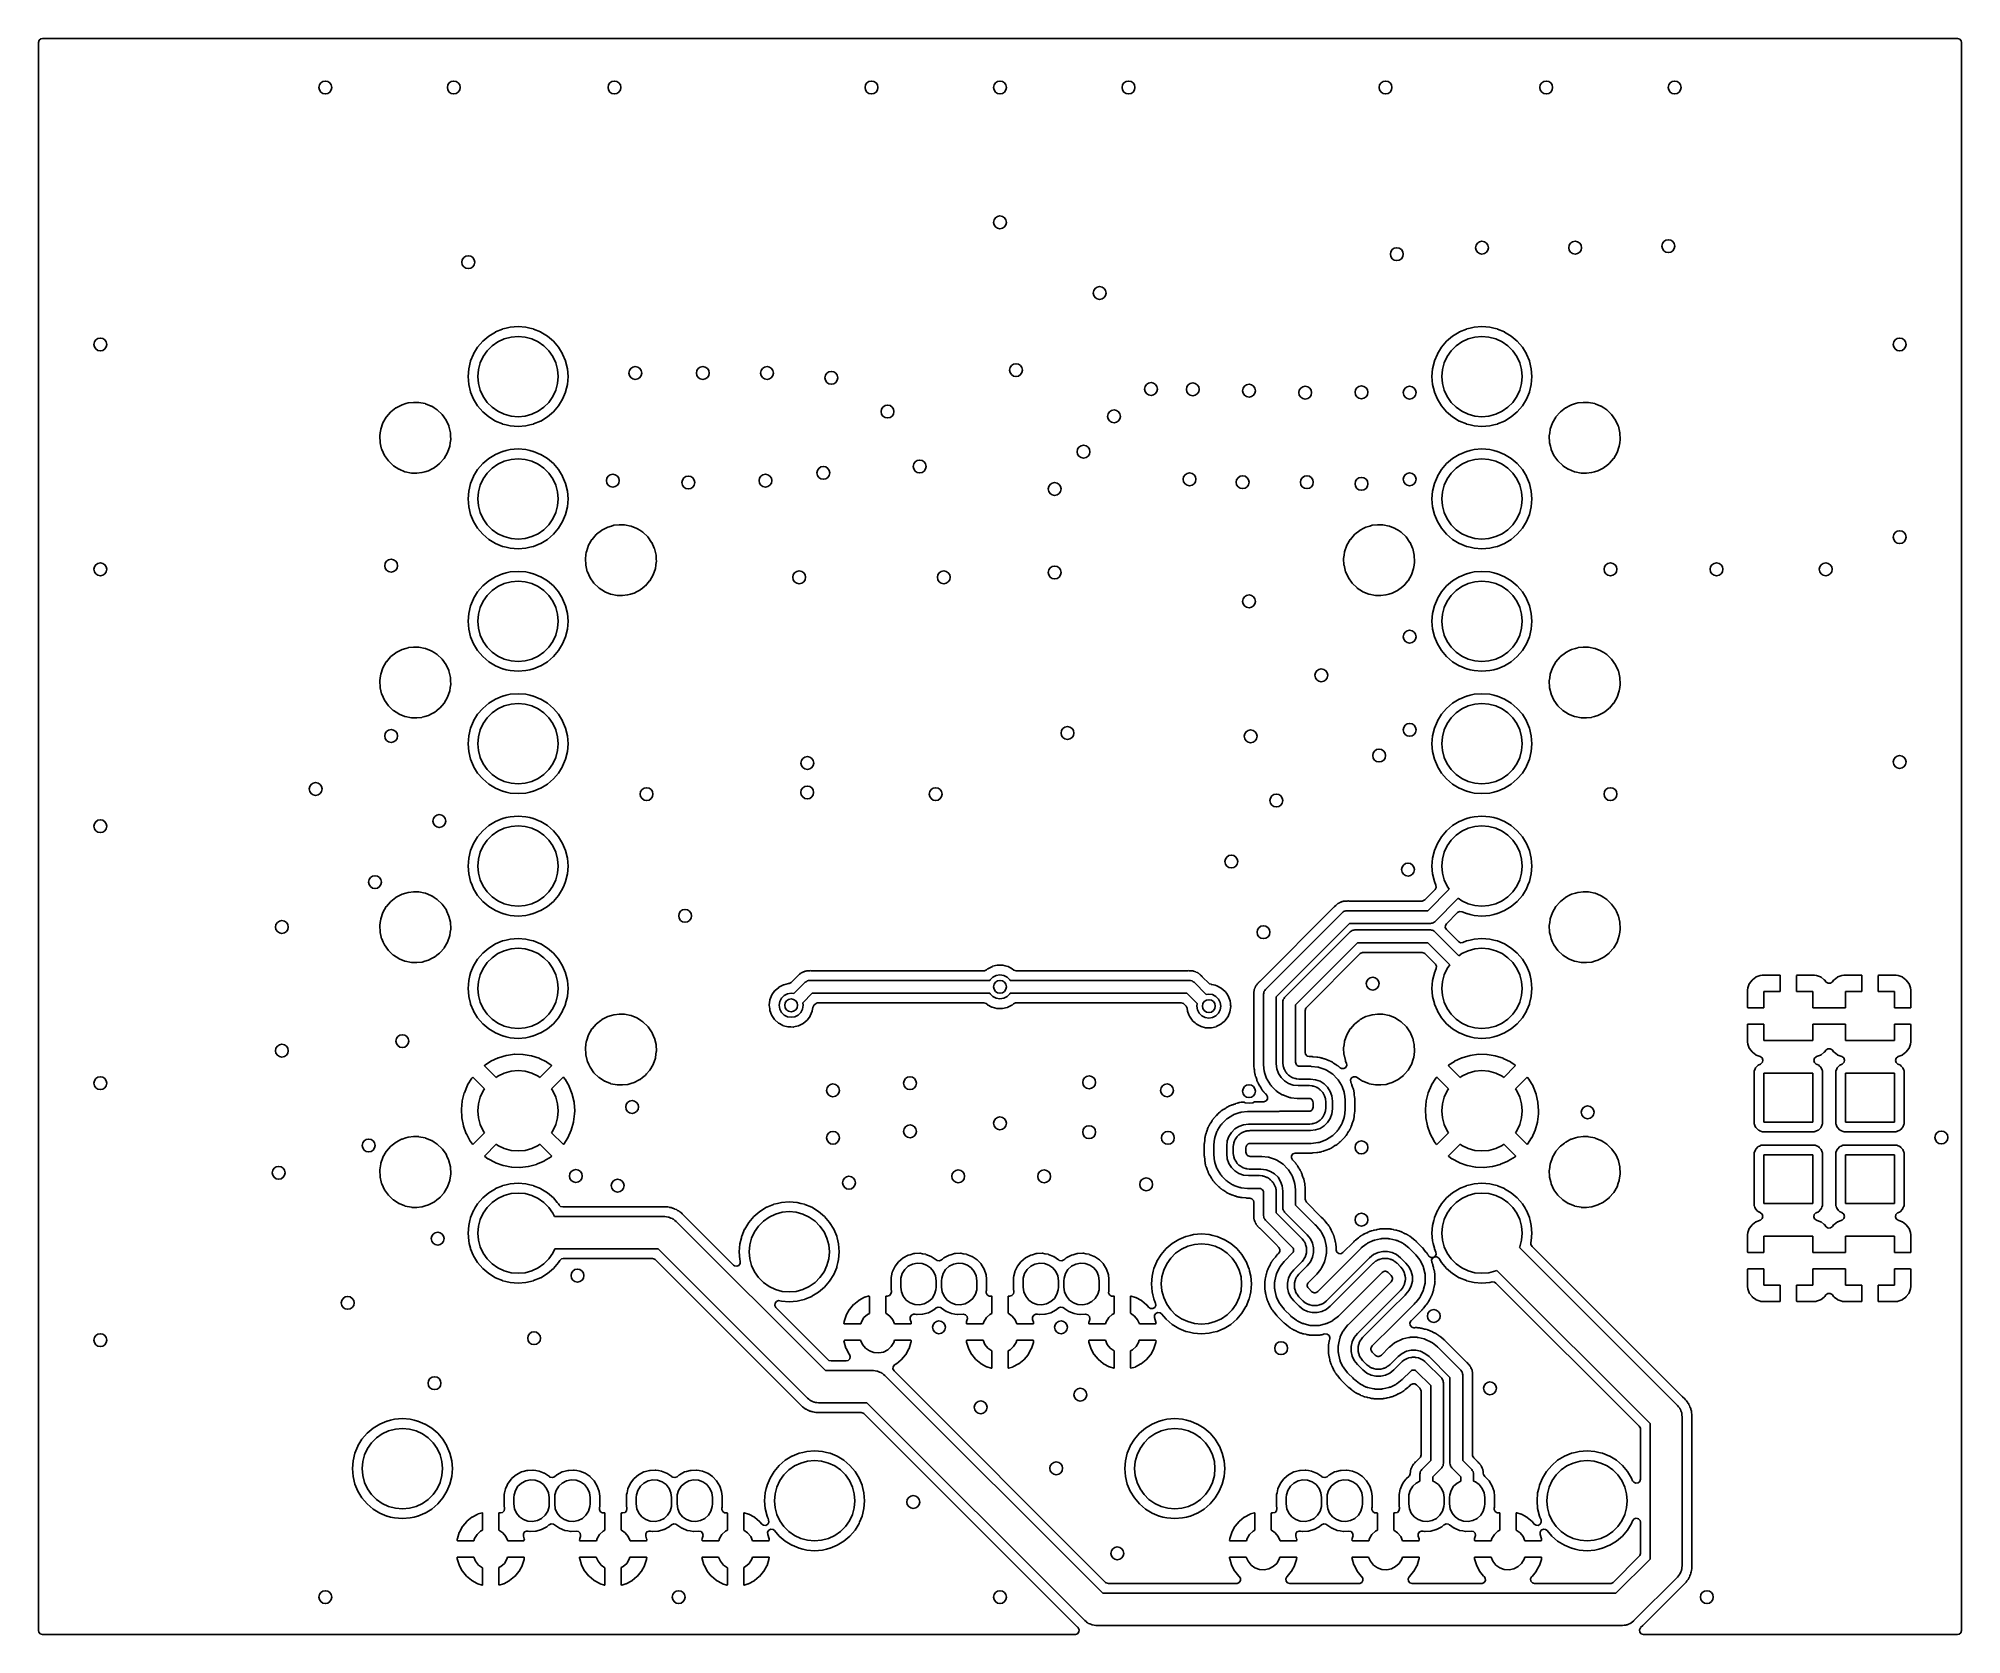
# Model space of a CAD drawing. Extents: x 3.82 to 6.18, y -5.18 to -3.22.
import ezdxf

# ---------------------------------------------------------------- set-up
doc = ezdxf.new("R2010")
doc.units = 0
doc.header["$MEASUREMENT"] = 0
doc.layers.add('BLACK', color=7, linetype='CONTINUOUS')

msp = doc.modelspace()

# ---------------------------------------------------------------- linework, layer by layer
at = {"layer": 'BLACK', "linetype": 'CONTINUOUS'}
for p, q in [((3.82181, -3.22677), (3.8226, -3.22409)), ((3.82181, -5.17323), (3.82181, -3.22677)), ((3.8226, -3.22409), (3.82471, -3.22226)), ((3.82471, -3.22226), (3.82677, -3.22181)), ((3.82677, -3.22181), (6.17323, -3.22181)), ((6.17323, -3.22181), (6.17591, -3.2226)), ((6.17591, -3.2226), (6.17774, -3.22471)), ((6.17774, -3.22471), (6.17819, -3.22677)), ((6.17819, -3.22677), (6.17819, -5.17323)), ((4.38165, -3.58166), (4.37346, -3.58668)), ((4.38183, -3.58159), (4.38165, -3.58166)), ((4.39035, -3.57806), (4.38183, -3.58159)), ((4.38183, -3.58159), (4.38183, -3.58159)), ((4.39053, -3.57799), (4.39035, -3.57806)), ((4.39035, -3.57806), (4.39035, -3.57806)), ((4.39072, -3.57794), (4.39053, -3.57799)), ((4.39499, -3.57691), (4.39072, -3.57794)), ((4.39072, -3.57794), (4.39072, -3.57794)), ((4.39987, -3.57574), (4.39499, -3.57691)), ((4.40945, -3.57499), (4.39987, -3.57574)), ((4.41903, -3.57574), (4.40945, -3.57499)), ((4.42391, -3.57691), (4.41903, -3.57574)), ((4.42818, -3.57794), (4.42391, -3.57691)), ((4.42837, -3.57799), (4.42818, -3.57794)), ((4.42818, -3.57794), (4.42818, -3.57794)), ((4.42855, -3.57806), (4.42837, -3.57799)), ((4.43707, -3.58159), (4.42855, -3.57806)), ((4.42855, -3.57806), (4.42855, -3.57806)), ((4.43725, -3.58166), (4.43707, -3.58159)), ((4.43707, -3.58159), (4.43707, -3.58159)), ((4.44544, -3.58668), (4.43725, -3.58166)), ((5.56275, -3.58166), (5.55456, -3.58668)), ((5.56293, -3.58159), (5.56275, -3.58166)), ((5.57145, -3.57806), (5.56293, -3.58159)), ((5.56293, -3.58159), (5.56293, -3.58159)), ((5.57163, -3.57799), (5.57145, -3.57806)), ((5.57145, -3.57806), (5.57145, -3.57806)), ((5.57182, -3.57794), (5.57163, -3.57799)), ((5.57609, -3.57691), (5.57182, -3.57794)), ((5.57182, -3.57794), (5.57182, -3.57794)), ((5.58097, -3.57574), (5.57609, -3.57691)), ((5.59055, -3.57499), (5.58097, -3.57574)), ((5.60013, -3.57574), (5.59055, -3.57499)), ((5.60501, -3.57691), (5.60013, -3.57574)), ((5.60928, -3.57794), (5.60501, -3.57691)), ((5.60947, -3.57799), (5.60928, -3.57794)), ((5.60928, -3.57794), (5.60928, -3.57794)), ((5.60965, -3.57806), (5.60947, -3.57799)), ((5.61817, -3.58159), (5.60965, -3.57806)), ((5.60965, -3.57806), (5.60965, -3.57806)), ((5.61835, -3.58166), (5.61817, -3.58159)), ((5.61817, -3.58159), (5.61817, -3.58159)), ((5.62654, -3.58668), (5.61835, -3.58166)), ((4.35991, -3.60023), (4.35489, -3.60842)), ((4.36615, -3.59292), (4.35991, -3.60023)), ((4.37346, -3.58668), (4.36615, -3.59292)), ((4.36683, -3.61161), (4.37175, -3.60459)), ((4.37175, -3.60459), (4.37782, -3.59852)), ((4.37782, -3.59852), (4.38484, -3.5936)), ((4.38484, -3.5936), (4.39262, -3.58998)), ((4.39262, -3.58998), (4.4009, -3.58776)), ((4.4009, -3.58776), (4.40945, -3.58701)), ((4.40945, -3.58701), (4.41799, -3.58776)), ((4.41799, -3.58776), (4.42628, -3.58998)), ((4.42628, -3.58998), (4.43406, -3.5936)), ((4.43406, -3.5936), (4.44108, -3.59852)), ((4.44108, -3.59852), (4.44715, -3.60459)), ((4.45275, -3.59292), (4.44544, -3.58668)), ((4.44715, -3.60459), (4.45207, -3.61161)), ((4.45899, -3.60023), (4.45275, -3.59292)), ((4.46401, -3.60842), (4.45899, -3.60023)), ((5.54101, -3.60023), (5.53599, -3.60842)), ((5.54725, -3.59292), (5.54101, -3.60023)), ((5.55456, -3.58668), (5.54725, -3.59292)), ((5.54793, -3.61161), (5.55285, -3.60459)), ((5.55285, -3.60459), (5.55892, -3.59852)), ((5.55892, -3.59852), (5.56594, -3.5936)), ((5.56594, -3.5936), (5.57372, -3.58998)), ((5.57372, -3.58998), (5.58201, -3.58776)), ((5.58201, -3.58776), (5.59055, -3.58701)), ((5.59055, -3.58701), (5.5991, -3.58776)), ((5.5991, -3.58776), (5.60738, -3.58998)), ((5.60738, -3.58998), (5.61516, -3.5936)), ((5.61516, -3.5936), (5.62218, -3.59852)), ((5.62218, -3.59852), (5.62825, -3.60459)), ((5.63385, -3.59292), (5.62654, -3.58668)), ((5.62825, -3.60459), (5.63317, -3.61161)), ((5.64009, -3.60023), (5.63385, -3.59292)), ((5.64511, -3.60842), (5.64009, -3.60023)), ((4.34897, -3.62664), (4.34822, -3.63622)), ((4.35121, -3.6173), (4.34897, -3.62664)), ((4.35129, -3.61712), (4.35121, -3.6173)), ((4.35482, -3.6086), (4.35129, -3.61712)), ((4.35129, -3.61712), (4.35129, -3.61712)), ((4.35489, -3.60842), (4.35482, -3.6086)), ((4.35482, -3.6086), (4.35482, -3.6086)), ((4.36024, -3.63622), (4.36098, -3.62767)), ((4.36098, -3.62767), (4.3632, -3.61939)), ((4.3632, -3.61939), (4.36683, -3.61161)), ((4.45207, -3.61161), (4.45569, -3.61939)), ((4.45569, -3.61939), (4.45791, -3.62767)), ((4.45791, -3.62767), (4.45866, -3.63622)), ((4.46408, -3.6086), (4.46401, -3.60842)), ((4.46761, -3.61712), (4.46408, -3.6086)), ((4.46408, -3.6086), (4.46408, -3.6086)), ((4.46768, -3.6173), (4.46761, -3.61712)), ((4.46761, -3.61712), (4.46761, -3.61712)), ((4.46993, -3.62664), (4.46768, -3.6173)), ((4.47068, -3.63622), (4.46993, -3.62664)), ((5.53007, -3.62664), (5.52932, -3.63622)), ((5.53232, -3.6173), (5.53007, -3.62664)), ((5.53239, -3.61712), (5.53232, -3.6173)), ((5.53592, -3.6086), (5.53239, -3.61712)), ((5.53239, -3.61712), (5.53239, -3.61712)), ((5.53599, -3.60842), (5.53592, -3.6086)), ((5.53592, -3.6086), (5.53592, -3.6086)), ((5.54134, -3.63622), (5.54209, -3.62767)), ((5.54209, -3.62767), (5.54431, -3.61939)), ((5.54431, -3.61939), (5.54793, -3.61161)), ((5.63317, -3.61161), (5.6368, -3.61939)), ((5.6368, -3.61939), (5.63902, -3.62767)), ((5.63902, -3.62767), (5.63976, -3.63622)), ((5.64518, -3.6086), (5.64511, -3.60842)), ((5.64871, -3.61712), (5.64518, -3.6086)), ((5.64518, -3.6086), (5.64518, -3.6086)), ((5.64879, -3.6173), (5.64871, -3.61712)), ((5.64871, -3.61712), (5.64871, -3.61712)), ((5.65103, -3.62664), (5.64879, -3.6173)), ((5.65178, -3.63622), (5.65103, -3.62664)), ((4.34822, -3.63622), (4.34897, -3.6458)), ((4.34897, -3.6458), (4.35121, -3.65514)), ((4.36098, -3.64477), (4.36024, -3.63622)), ((4.3632, -3.65305), (4.36098, -3.64477)), ((4.45791, -3.64477), (4.45569, -3.65305)), ((4.45866, -3.63622), (4.45791, -3.64477)), ((4.46768, -3.65514), (4.46993, -3.6458)), ((4.46993, -3.6458), (4.47068, -3.63622)), ((5.52932, -3.63622), (5.53007, -3.6458)), ((5.53007, -3.6458), (5.53232, -3.65514)), ((5.54209, -3.64477), (5.54134, -3.63622)), ((5.54431, -3.65305), (5.54209, -3.64477)), ((5.63902, -3.64477), (5.6368, -3.65305)), ((5.63976, -3.63622), (5.63902, -3.64477)), ((5.64879, -3.65514), (5.65103, -3.6458)), ((5.65103, -3.6458), (5.65178, -3.63622)), ((4.25977, -3.67474), (4.25364, -3.67956)), ((4.25995, -3.67459), (4.25977, -3.67474)), ((4.26016, -3.67449), (4.25995, -3.67459)), ((4.2649, -3.67205), (4.26016, -3.67449)), ((4.26016, -3.67449), (4.26016, -3.67449)), ((4.2673, -3.67081), (4.2649, -3.67205)), ((4.27196, -3.66944), (4.2673, -3.67081)), ((4.27501, -3.66855), (4.27196, -3.66944)), ((4.27523, -3.66848), (4.27501, -3.66855)), ((4.27501, -3.66855), (4.27501, -3.66855)), ((4.2814, -3.66789), (4.27523, -3.66848)), ((4.28749, -3.66789), (4.2814, -3.66789)), ((4.28771, -3.6679), (4.28749, -3.66789)), ((4.28789, -3.66794), (4.28771, -3.6679)), ((4.29559, -3.66944), (4.28789, -3.66794)), ((4.28789, -3.66794), (4.28789, -3.66794)), ((4.29583, -3.66949), (4.29559, -3.66944)), ((4.29559, -3.66944), (4.29559, -3.66944)), ((4.29604, -3.66958), (4.29583, -3.66949)), ((4.29605, -3.66958), (4.29604, -3.66958)), ((4.30295, -3.67236), (4.29605, -3.66958)), ((4.30349, -3.67258), (4.30295, -3.67236)), ((4.30369, -3.67271), (4.30349, -3.67258)), ((4.30662, -3.67459), (4.30369, -3.67271)), ((4.30369, -3.67271), (4.30369, -3.67271)), ((4.31044, -3.67706), (4.30662, -3.67459)), ((4.35121, -3.65514), (4.35129, -3.65532)), ((4.35129, -3.65532), (4.35129, -3.65532)), ((4.35129, -3.65532), (4.35482, -3.66384)), ((4.35482, -3.66384), (4.35489, -3.66402)), ((4.35489, -3.66402), (4.35991, -3.67221)), ((4.35991, -3.67221), (4.36615, -3.67952)), ((4.36683, -3.66083), (4.3632, -3.65305)), ((4.37175, -3.66785), (4.36683, -3.66083)), ((4.37782, -3.67392), (4.37175, -3.66785)), ((4.38484, -3.67884), (4.37782, -3.67392)), ((4.44108, -3.67392), (4.43406, -3.67884)), ((4.44715, -3.66785), (4.44108, -3.67392)), ((4.45207, -3.66083), (4.44715, -3.66785)), ((4.45569, -3.65305), (4.45207, -3.66083)), ((4.45275, -3.67952), (4.45899, -3.67221)), ((4.45899, -3.67221), (4.46401, -3.66402)), ((4.46401, -3.66402), (4.46408, -3.66384)), ((4.46408, -3.66384), (4.46761, -3.65532)), ((4.46761, -3.65532), (4.46768, -3.65514)), ((4.46761, -3.65532), (4.46761, -3.65532)), ((5.53232, -3.65514), (5.53239, -3.65532)), ((5.53239, -3.65532), (5.53239, -3.65532)), ((5.53239, -3.65532), (5.53592, -3.66384)), ((5.53592, -3.66384), (5.53599, -3.66402)), ((5.53599, -3.66402), (5.54101, -3.67221)), ((5.54101, -3.67221), (5.54725, -3.67952)), ((5.54793, -3.66083), (5.54431, -3.65305)), ((5.55285, -3.66785), (5.54793, -3.66083)), ((5.55892, -3.67392), (5.55285, -3.66785)), ((5.56594, -3.67884), (5.55892, -3.67392)), ((5.62218, -3.67392), (5.61516, -3.67884)), ((5.62825, -3.66785), (5.62218, -3.67392)), ((5.63317, -3.66083), (5.62825, -3.66785)), ((5.6368, -3.65305), (5.63317, -3.66083)), ((5.63385, -3.67952), (5.64009, -3.67221)), ((5.64009, -3.67221), (5.64511, -3.66402)), ((5.64511, -3.66402), (5.64518, -3.66384)), ((5.64518, -3.66384), (5.64871, -3.65532)), ((5.64871, -3.65532), (5.64879, -3.65514)), ((5.64871, -3.65532), (5.64871, -3.65532)), ((5.69284, -3.67474), (5.68671, -3.67956)), ((5.69302, -3.67459), (5.69284, -3.67474)), ((5.69323, -3.67449), (5.69302, -3.67459)), ((5.69797, -3.67205), (5.69323, -3.67449)), ((5.69323, -3.67449), (5.69323, -3.67449)), ((5.70037, -3.67081), (5.69797, -3.67205)), ((5.70503, -3.66944), (5.70037, -3.67081)), ((5.70808, -3.66855), (5.70503, -3.66944)), ((5.70831, -3.66848), (5.70808, -3.66855)), ((5.70808, -3.66855), (5.70808, -3.66855)), ((5.71447, -3.66789), (5.70831, -3.66848)), ((5.72057, -3.66789), (5.71447, -3.66789)), ((5.72078, -3.6679), (5.72057, -3.66789)), ((5.72096, -3.66794), (5.72078, -3.6679)), ((5.72867, -3.66944), (5.72096, -3.66794)), ((5.72096, -3.66794), (5.72096, -3.66794)), ((5.7289, -3.66949), (5.72867, -3.66944)), ((5.72867, -3.66944), (5.72867, -3.66944)), ((5.72912, -3.66958), (5.7289, -3.66949)), ((5.73602, -3.67236), (5.72912, -3.66958)), ((5.72912, -3.66958), (5.72912, -3.66958)), ((5.73657, -3.67258), (5.73602, -3.67236)), ((5.73676, -3.67271), (5.73657, -3.67258)), ((5.73969, -3.67459), (5.73676, -3.67271)), ((5.73676, -3.67271), (5.73676, -3.67271)), ((5.74351, -3.67706), (5.73969, -3.67459)), ((4.24389, -3.6931), (4.24118, -3.70091)), ((4.24803, -3.68595), (4.24389, -3.6931)), ((4.24819, -3.68577), (4.24803, -3.68595)), ((4.25329, -3.67988), (4.24819, -3.68577)), ((4.24819, -3.68577), (4.24819, -3.68577)), ((4.25345, -3.6797), (4.25329, -3.67988)), ((4.25329, -3.67988), (4.25329, -3.67988)), ((4.25364, -3.67956), (4.25345, -3.6797)), ((4.25364, -3.67956), (4.25364, -3.67956)), ((4.31641, -3.68278), (4.31044, -3.67706)), ((4.3212, -3.68952), (4.31641, -3.68278)), ((4.32129, -3.68974), (4.3212, -3.68952)), ((4.32446, -3.69671), (4.32129, -3.68974)), ((4.32462, -3.69705), (4.32446, -3.69671)), ((4.32655, -3.70509), (4.32462, -3.69705)), ((4.36615, -3.67952), (4.37346, -3.68576)), ((4.37346, -3.68576), (4.38165, -3.69078)), ((4.38165, -3.69078), (4.38183, -3.69085)), ((4.38183, -3.69085), (4.38183, -3.69085)), ((4.38183, -3.69085), (4.39035, -3.69438)), ((4.39262, -3.68247), (4.38484, -3.67884)), ((4.39035, -3.69438), (4.39035, -3.69438)), ((4.39035, -3.69438), (4.39053, -3.69446)), ((4.39053, -3.69446), (4.39072, -3.6945)), ((4.39072, -3.6945), (4.39072, -3.6945)), ((4.39072, -3.6945), (4.39499, -3.69553)), ((4.4009, -3.68469), (4.39262, -3.68247)), ((4.39499, -3.69553), (4.39987, -3.6967)), ((4.39987, -3.6967), (4.40945, -3.69745)), ((4.40945, -3.68543), (4.4009, -3.68469)), ((4.41799, -3.68469), (4.40945, -3.68543)), ((4.40945, -3.69745), (4.41903, -3.6967)), ((4.42628, -3.68247), (4.41799, -3.68469)), ((4.41903, -3.6967), (4.42391, -3.69553)), ((4.42391, -3.69553), (4.42818, -3.6945)), ((4.43406, -3.67884), (4.42628, -3.68247)), ((4.42818, -3.6945), (4.42837, -3.69446)), ((4.42818, -3.6945), (4.42818, -3.6945)), ((4.42837, -3.69446), (4.42855, -3.69438)), ((4.42855, -3.69438), (4.43707, -3.69085)), ((4.42855, -3.69438), (4.42855, -3.69438)), ((4.43707, -3.69085), (4.43725, -3.69078)), ((4.43707, -3.69085), (4.43707, -3.69085)), ((4.43725, -3.69078), (4.44544, -3.68576)), ((4.44544, -3.68576), (4.45275, -3.67952)), ((5.54725, -3.67952), (5.55456, -3.68576)), ((5.55456, -3.68576), (5.56275, -3.69078)), ((5.56275, -3.69078), (5.56293, -3.69085)), ((5.56293, -3.69085), (5.56293, -3.69085)), ((5.56293, -3.69085), (5.57145, -3.69438)), ((5.57372, -3.68247), (5.56594, -3.67884)), ((5.57145, -3.69438), (5.57145, -3.69438)), ((5.57145, -3.69438), (5.57163, -3.69446)), ((5.57163, -3.69446), (5.57182, -3.6945)), ((5.57182, -3.6945), (5.57182, -3.6945)), ((5.57182, -3.6945), (5.57609, -3.69553)), ((5.58201, -3.68469), (5.57372, -3.68247)), ((5.57609, -3.69553), (5.58097, -3.6967)), ((5.58097, -3.6967), (5.59055, -3.69745)), ((5.59055, -3.68543), (5.58201, -3.68469)), ((5.5991, -3.68469), (5.59055, -3.68543)), ((5.59055, -3.69745), (5.60013, -3.6967)), ((5.60738, -3.68247), (5.5991, -3.68469)), ((5.60013, -3.6967), (5.60501, -3.69553)), ((5.60501, -3.69553), (5.60928, -3.6945)), ((5.61516, -3.67884), (5.60738, -3.68247)), ((5.60928, -3.6945), (5.60947, -3.69446)), ((5.60928, -3.6945), (5.60928, -3.6945)), ((5.60947, -3.69446), (5.60965, -3.69438)), ((5.60965, -3.69438), (5.61817, -3.69085)), ((5.60965, -3.69438), (5.60965, -3.69438)), ((5.61817, -3.69085), (5.61835, -3.69078)), ((5.61817, -3.69085), (5.61817, -3.69085)), ((5.61835, -3.69078), (5.62654, -3.68576)), ((5.62654, -3.68576), (5.63385, -3.67952)), ((5.67696, -3.6931), (5.67425, -3.70091)), ((5.6811, -3.68595), (5.67696, -3.6931)), ((5.68126, -3.68577), (5.6811, -3.68595)), ((5.68637, -3.67988), (5.68126, -3.68577)), ((5.68126, -3.68577), (5.68126, -3.68577)), ((5.68652, -3.6797), (5.68637, -3.67988)), ((5.68637, -3.67988), (5.68637, -3.67988)), ((5.68671, -3.67956), (5.68652, -3.6797)), ((5.68671, -3.67956), (5.68671, -3.67956)), ((5.74948, -3.68278), (5.74351, -3.67706)), ((5.75427, -3.68952), (5.74948, -3.68278)), ((5.75436, -3.68974), (5.75427, -3.68952)), ((5.75754, -3.69671), (5.75436, -3.68974)), ((5.75769, -3.69705), (5.75754, -3.69671)), ((5.75963, -3.70509), (5.75769, -3.69705)), ((4.24054, -3.70532), (4.23999, -3.70909)), ((4.23999, -3.70909), (4.24037, -3.71735)), ((4.24037, -3.71735), (4.24043, -3.71758)), ((4.24043, -3.71758), (4.24043, -3.71758)), ((4.24043, -3.71758), (4.24138, -3.72153)), ((4.24115, -3.70115), (4.24054, -3.70532)), ((4.24118, -3.70091), (4.24115, -3.70115)), ((4.24115, -3.70115), (4.24115, -3.70115)), ((4.24138, -3.72153), (4.24231, -3.72539)), ((4.32304, -3.72934), (4.32575, -3.72153)), ((4.32575, -3.72153), (4.32636, -3.71735)), ((4.32636, -3.71735), (4.3269, -3.71358)), ((4.32674, -3.70909), (4.32655, -3.70509)), ((4.32694, -3.71335), (4.32674, -3.70909)), ((4.3269, -3.71358), (4.32694, -3.71335)), ((4.3269, -3.71358), (4.3269, -3.71358)), ((5.67361, -3.70532), (5.67306, -3.70909)), ((5.67306, -3.70909), (5.67345, -3.71735)), ((5.67345, -3.71735), (5.6735, -3.71758)), ((5.6735, -3.71758), (5.6735, -3.71758)), ((5.6735, -3.71758), (5.67445, -3.72153)), ((5.67422, -3.70115), (5.67361, -3.70532)), ((5.67425, -3.70091), (5.67422, -3.70115)), ((5.67422, -3.70115), (5.67422, -3.70115)), ((5.67445, -3.72153), (5.67538, -3.72539)), ((5.75611, -3.72934), (5.75882, -3.72153)), ((5.75882, -3.72153), (5.75943, -3.71735)), ((5.75943, -3.71735), (5.75997, -3.71358)), ((5.76001, -3.71335), (5.75963, -3.70509)), ((5.75997, -3.71358), (5.76001, -3.71335)), ((5.75997, -3.71358), (5.75997, -3.71358)), ((4.24231, -3.72539), (4.24241, -3.72561)), ((4.24241, -3.72561), (4.24241, -3.72561)), ((4.24241, -3.72561), (4.24411, -3.72934)), ((4.24411, -3.72934), (4.24573, -3.73292)), ((4.24573, -3.73292), (4.25052, -3.73966)), ((4.25052, -3.73966), (4.25649, -3.74538)), ((4.25649, -3.74538), (4.25669, -3.7455)), ((4.25669, -3.7455), (4.26324, -3.74973)), ((4.30698, -3.74785), (4.30996, -3.7455)), ((4.30996, -3.7455), (4.31329, -3.74289)), ((4.31329, -3.74288), (4.31348, -3.74274)), ((4.31329, -3.74289), (4.31329, -3.74288)), ((4.31348, -3.74274), (4.31363, -3.74256)), ((4.31363, -3.74256), (4.31874, -3.73667)), ((4.31874, -3.73667), (4.3189, -3.73649)), ((4.31874, -3.73667), (4.31874, -3.73667)), ((4.3189, -3.73649), (4.32304, -3.72934)), ((4.36615, -3.74292), (4.35991, -3.75023)), ((4.37346, -3.73668), (4.36615, -3.74292)), ((4.38165, -3.73166), (4.37346, -3.73668)), ((4.37782, -3.74852), (4.38484, -3.7436)), ((4.38183, -3.73159), (4.38165, -3.73166)), ((4.39035, -3.72806), (4.38183, -3.73159)), ((4.38183, -3.73159), (4.38183, -3.73159)), ((4.38484, -3.7436), (4.39262, -3.73998)), ((4.39053, -3.72799), (4.39035, -3.72806)), ((4.39035, -3.72806), (4.39035, -3.72806)), ((4.39072, -3.72794), (4.39053, -3.72799)), ((4.39499, -3.72691), (4.39072, -3.72794)), ((4.39072, -3.72794), (4.39072, -3.72794)), ((4.39262, -3.73998), (4.4009, -3.73776)), ((4.39987, -3.72574), (4.39499, -3.72691)), ((4.40945, -3.72499), (4.39987, -3.72574)), ((4.4009, -3.73776), (4.40945, -3.73701)), ((4.41903, -3.72574), (4.40945, -3.72499)), ((4.40945, -3.73701), (4.41799, -3.73776)), ((4.41799, -3.73776), (4.42628, -3.73998)), ((4.42391, -3.72691), (4.41903, -3.72574)), ((4.42818, -3.72794), (4.42391, -3.72691)), ((4.42628, -3.73998), (4.43406, -3.7436)), ((4.42837, -3.72799), (4.42818, -3.72794)), ((4.42818, -3.72794), (4.42818, -3.72794)), ((4.42855, -3.72806), (4.42837, -3.72799)), ((4.43707, -3.73159), (4.42855, -3.72806)), ((4.42855, -3.72806), (4.42855, -3.72806)), ((4.43406, -3.7436), (4.44108, -3.74852)), ((4.43725, -3.73166), (4.43707, -3.73159)), ((4.43707, -3.73159), (4.43707, -3.73159)), ((4.44544, -3.73668), (4.43725, -3.73166)), ((4.45275, -3.74292), (4.44544, -3.73668)), ((4.45899, -3.75023), (4.45275, -3.74292)), ((5.54725, -3.74292), (5.54101, -3.75023)), ((5.55456, -3.73668), (5.54725, -3.74292)), ((5.56275, -3.73166), (5.55456, -3.73668)), ((5.55892, -3.74852), (5.56594, -3.7436)), ((5.56293, -3.73159), (5.56275, -3.73166)), ((5.57145, -3.72806), (5.56293, -3.73159)), ((5.56293, -3.73159), (5.56293, -3.73159)), ((5.56594, -3.7436), (5.57372, -3.73998)), ((5.57163, -3.72799), (5.57145, -3.72806)), ((5.57145, -3.72806), (5.57145, -3.72806)), ((5.57182, -3.72794), (5.57163, -3.72799)), ((5.57609, -3.72691), (5.57182, -3.72794)), ((5.57182, -3.72794), (5.57182, -3.72794)), ((5.57372, -3.73998), (5.58201, -3.73776)), ((5.58097, -3.72574), (5.57609, -3.72691)), ((5.59055, -3.72499), (5.58097, -3.72574)), ((5.58201, -3.73776), (5.59055, -3.73701)), ((5.60013, -3.72574), (5.59055, -3.72499)), ((5.59055, -3.73701), (5.5991, -3.73776)), ((5.5991, -3.73776), (5.60738, -3.73998)), ((5.60501, -3.72691), (5.60013, -3.72574)), ((5.60928, -3.72794), (5.60501, -3.72691)), ((5.60738, -3.73998), (5.61516, -3.7436)), ((5.60947, -3.72799), (5.60928, -3.72794)), ((5.60928, -3.72794), (5.60928, -3.72794)), ((5.60965, -3.72806), (5.60947, -3.72799)), ((5.61817, -3.73159), (5.60965, -3.72806)), ((5.60965, -3.72806), (5.60965, -3.72806)), ((5.61516, -3.7436), (5.62218, -3.74852)), ((5.61835, -3.73166), (5.61817, -3.73159)), ((5.61817, -3.73159), (5.61817, -3.73159)), ((5.62654, -3.73668), (5.61835, -3.73166)), ((5.63385, -3.74292), (5.62654, -3.73668)), ((5.64009, -3.75023), (5.63385, -3.74292)), ((5.67538, -3.72539), (5.67548, -3.72561)), ((5.67548, -3.72561), (5.67548, -3.72561)), ((5.67548, -3.72561), (5.67718, -3.72934)), ((5.67718, -3.72934), (5.6788, -3.73292)), ((5.6788, -3.73292), (5.68359, -3.73966)), ((5.68359, -3.73966), (5.68956, -3.74538)), ((5.68956, -3.74538), (5.68976, -3.7455)), ((5.68976, -3.7455), (5.69631, -3.74973)), ((5.74005, -3.74785), (5.74303, -3.7455)), ((5.74303, -3.7455), (5.74636, -3.74289)), ((5.74636, -3.74288), (5.74655, -3.74274)), ((5.74636, -3.74289), (5.74636, -3.74288)), ((5.74655, -3.74274), (5.74671, -3.74256)), ((5.74671, -3.74256), (5.75181, -3.73667)), ((5.75181, -3.73667), (5.75197, -3.73649)), ((5.75181, -3.73667), (5.75181, -3.73667)), ((5.75197, -3.73649), (5.75611, -3.72934)), ((4.26324, -3.74973), (4.26324, -3.74973)), ((4.26324, -3.74973), (4.26343, -3.74986)), ((4.26343, -3.74986), (4.26365, -3.74995)), ((4.26365, -3.74995), (4.27088, -3.75286)), ((4.27088, -3.75286), (4.27088, -3.75286)), ((4.27088, -3.75286), (4.2711, -3.75295)), ((4.2711, -3.75295), (4.27133, -3.753)), ((4.27133, -3.753), (4.27133, -3.753)), ((4.27133, -3.753), (4.27904, -3.7545)), ((4.27904, -3.7545), (4.27904, -3.7545)), ((4.27904, -3.7545), (4.27922, -3.75454)), ((4.27922, -3.75454), (4.27943, -3.75455)), ((4.27943, -3.75455), (4.28553, -3.75455)), ((4.28553, -3.75455), (4.29169, -3.75396)), ((4.29169, -3.75396), (4.29192, -3.75389)), ((4.29192, -3.75389), (4.29543, -3.75286)), ((4.29192, -3.75389), (4.29192, -3.75389)), ((4.29543, -3.75286), (4.29963, -3.75163)), ((4.29963, -3.75163), (4.30358, -3.7496)), ((4.30358, -3.7496), (4.30677, -3.74795)), ((4.30677, -3.74795), (4.30698, -3.74785)), ((4.30677, -3.74795), (4.30677, -3.74795)), ((4.35121, -3.7673), (4.34897, -3.77664)), ((4.35129, -3.76712), (4.35121, -3.7673)), ((4.35482, -3.7586), (4.35129, -3.76712)), ((4.35129, -3.76712), (4.35129, -3.76712)), ((4.35489, -3.75842), (4.35482, -3.7586)), ((4.35482, -3.7586), (4.35482, -3.7586)), ((4.35991, -3.75023), (4.35489, -3.75842)), ((4.36098, -3.77767), (4.3632, -3.76939)), ((4.3632, -3.76939), (4.36683, -3.76161)), ((4.36683, -3.76161), (4.37175, -3.75459)), ((4.37175, -3.75459), (4.37782, -3.74852)), ((4.44108, -3.74852), (4.44715, -3.75459)), ((4.44715, -3.75459), (4.45207, -3.76161)), ((4.45207, -3.76161), (4.45569, -3.76939)), ((4.45569, -3.76939), (4.45791, -3.77767)), ((4.46401, -3.75842), (4.45899, -3.75023)), ((4.46408, -3.7586), (4.46401, -3.75842)), ((4.46761, -3.76712), (4.46408, -3.7586)), ((4.46408, -3.7586), (4.46408, -3.7586)), ((4.46768, -3.7673), (4.46761, -3.76712)), ((4.46761, -3.76712), (4.46761, -3.76712)), ((4.46993, -3.77664), (4.46768, -3.7673)), ((5.53232, -3.7673), (5.53007, -3.77664)), ((5.53239, -3.76712), (5.53232, -3.7673)), ((5.53592, -3.7586), (5.53239, -3.76712)), ((5.53239, -3.76712), (5.53239, -3.76712)), ((5.53599, -3.75842), (5.53592, -3.7586)), ((5.53592, -3.7586), (5.53592, -3.7586)), ((5.54101, -3.75023), (5.53599, -3.75842)), ((5.54209, -3.77767), (5.54431, -3.76939)), ((5.54431, -3.76939), (5.54793, -3.76161)), ((5.54793, -3.76161), (5.55285, -3.75459)), ((5.55285, -3.75459), (5.55892, -3.74852)), ((5.62218, -3.74852), (5.62825, -3.75459)), ((5.62825, -3.75459), (5.63317, -3.76161)), ((5.63317, -3.76161), (5.6368, -3.76939)), ((5.6368, -3.76939), (5.63902, -3.77767)), ((5.64511, -3.75842), (5.64009, -3.75023)), ((5.64518, -3.7586), (5.64511, -3.75842)), ((5.64871, -3.76712), (5.64518, -3.7586)), ((5.64518, -3.7586), (5.64518, -3.7586)), ((5.64879, -3.7673), (5.64871, -3.76712)), ((5.64871, -3.76712), (5.64871, -3.76712)), ((5.65103, -3.77664), (5.64879, -3.7673)), ((5.69631, -3.74973), (5.69631, -3.74973)), ((5.69631, -3.74973), (5.69651, -3.74986)), ((5.69651, -3.74986), (5.69672, -3.74995)), ((5.69672, -3.74995), (5.70395, -3.75286)), ((5.70395, -3.75286), (5.70396, -3.75286)), ((5.70396, -3.75286), (5.70417, -3.75295)), ((5.70417, -3.75295), (5.70441, -3.753)), ((5.70441, -3.753), (5.70441, -3.753)), ((5.70441, -3.753), (5.71211, -3.7545)), ((5.71211, -3.7545), (5.71211, -3.7545)), ((5.71211, -3.7545), (5.71229, -3.75454)), ((5.71229, -3.75454), (5.71251, -3.75455)), ((5.71251, -3.75455), (5.7186, -3.75455)), ((5.7186, -3.75455), (5.72477, -3.75396)), ((5.72477, -3.75396), (5.72499, -3.75389)), ((5.72499, -3.75389), (5.7285, -3.75286)), ((5.72499, -3.75389), (5.72499, -3.75389)), ((5.7285, -3.75286), (5.7327, -3.75163)), ((5.7327, -3.75163), (5.73665, -3.7496)), ((5.73665, -3.7496), (5.73984, -3.74795)), ((5.73984, -3.74795), (5.74005, -3.74785)), ((5.73984, -3.74795), (5.73984, -3.74795)), ((4.34897, -3.77664), (4.34822, -3.78622)), ((4.34822, -3.78622), (4.34897, -3.7958)), ((4.36024, -3.78622), (4.36098, -3.77767)), ((4.36098, -3.79477), (4.36024, -3.78622)), ((4.45791, -3.77767), (4.45866, -3.78622)), ((4.45866, -3.78622), (4.45791, -3.79477)), ((4.47068, -3.78622), (4.46993, -3.77664)), ((4.46993, -3.7958), (4.47068, -3.78622)), ((5.53007, -3.77664), (5.52932, -3.78622)), ((5.52932, -3.78622), (5.53007, -3.7958)), ((5.54134, -3.78622), (5.54209, -3.77767)), ((5.54209, -3.79477), (5.54134, -3.78622)), ((5.63902, -3.77767), (5.63976, -3.78622)), ((5.63976, -3.78622), (5.63902, -3.79477)), ((5.65178, -3.78622), (5.65103, -3.77664)), ((5.65103, -3.7958), (5.65178, -3.78622)), ((4.34897, -3.7958), (4.35121, -3.80514)), ((4.35121, -3.80514), (4.35129, -3.80532)), ((4.35129, -3.80532), (4.35129, -3.80532)), ((4.35129, -3.80532), (4.35482, -3.81384)), ((4.35482, -3.81384), (4.35489, -3.81402)), ((4.35489, -3.81402), (4.35991, -3.82221)), ((4.3632, -3.80305), (4.36098, -3.79477)), ((4.36683, -3.81083), (4.3632, -3.80305)), ((4.37175, -3.81785), (4.36683, -3.81083)), ((4.45207, -3.81083), (4.44715, -3.81785)), ((4.45569, -3.80305), (4.45207, -3.81083)), ((4.45791, -3.79477), (4.45569, -3.80305)), ((4.45899, -3.82221), (4.46401, -3.81402)), ((4.46401, -3.81402), (4.46408, -3.81384)), ((4.46408, -3.81384), (4.46761, -3.80532)), ((4.46761, -3.80532), (4.46768, -3.80514)), ((4.46761, -3.80532), (4.46761, -3.80532)), ((4.46768, -3.80514), (4.46993, -3.7958)), ((5.53007, -3.7958), (5.53232, -3.80514)), ((5.53232, -3.80514), (5.53239, -3.80532)), ((5.53239, -3.80532), (5.53239, -3.80532)), ((5.53239, -3.80532), (5.53592, -3.81384)), ((5.53592, -3.81384), (5.53599, -3.81402)), ((5.53599, -3.81402), (5.54101, -3.82221)), ((5.54431, -3.80305), (5.54209, -3.79477)), ((5.54793, -3.81083), (5.54431, -3.80305)), ((5.55285, -3.81785), (5.54793, -3.81083)), ((5.63317, -3.81083), (5.62825, -3.81785)), ((5.6368, -3.80305), (5.63317, -3.81083)), ((5.63902, -3.79477), (5.6368, -3.80305)), ((5.64009, -3.82221), (5.64511, -3.81402)), ((5.64511, -3.81402), (5.64518, -3.81384)), ((5.64518, -3.81384), (5.64871, -3.80532)), ((5.64871, -3.80532), (5.64879, -3.80514)), ((5.64871, -3.80532), (5.64871, -3.80532)), ((5.64879, -3.80514), (5.65103, -3.7958)), ((4.35991, -3.82221), (4.36615, -3.82952)), ((4.36615, -3.82952), (4.37346, -3.83576)), ((4.37782, -3.82392), (4.37175, -3.81785)), ((4.37346, -3.83576), (4.38165, -3.84078)), ((4.38484, -3.82884), (4.37782, -3.82392)), ((4.38165, -3.84078), (4.38183, -3.84085)), ((4.38183, -3.84085), (4.38183, -3.84085)), ((4.38183, -3.84085), (4.39035, -3.84438)), ((4.39262, -3.83247), (4.38484, -3.82884)), ((4.4009, -3.83469), (4.39262, -3.83247)), ((4.40945, -3.83543), (4.4009, -3.83469)), ((4.41799, -3.83469), (4.40945, -3.83543)), ((4.42628, -3.83247), (4.41799, -3.83469)), ((4.43406, -3.82884), (4.42628, -3.83247)), ((4.42855, -3.84438), (4.43707, -3.84085)), ((4.44108, -3.82392), (4.43406, -3.82884)), ((4.43707, -3.84085), (4.43725, -3.84078)), ((4.43707, -3.84085), (4.43707, -3.84085)), ((4.43725, -3.84078), (4.44544, -3.83576)), ((4.44715, -3.81785), (4.44108, -3.82392)), ((4.44544, -3.83576), (4.45275, -3.82952)), ((4.45275, -3.82952), (4.45899, -3.82221)), ((4.5, -3.83595), (4.49586, -3.8431)), ((4.50015, -3.83577), (4.5, -3.83595)), ((4.50526, -3.82988), (4.50015, -3.83577)), ((4.50015, -3.83577), (4.50015, -3.83577)), ((4.50542, -3.8297), (4.50526, -3.82988)), ((4.50526, -3.82988), (4.50526, -3.82988)), ((4.5056, -3.82956), (4.50542, -3.8297)), ((4.51173, -3.82474), (4.5056, -3.82956)), ((4.5056, -3.82956), (4.5056, -3.82956)), ((4.51192, -3.82459), (4.51173, -3.82474)), ((4.51213, -3.82449), (4.51192, -3.82459)), ((4.51687, -3.82205), (4.51213, -3.82449)), ((4.51213, -3.82449), (4.51213, -3.82449)), ((4.51927, -3.82081), (4.51687, -3.82205)), ((4.52392, -3.81944), (4.51927, -3.82081)), ((4.52698, -3.81855), (4.52392, -3.81944)), ((4.5272, -3.81848), (4.52698, -3.81855)), ((4.52698, -3.81855), (4.52698, -3.81855)), ((4.53337, -3.81789), (4.5272, -3.81848)), ((4.53946, -3.81789), (4.53337, -3.81789)), ((4.53968, -3.8179), (4.53946, -3.81789)), ((4.53986, -3.81794), (4.53968, -3.8179)), ((4.54756, -3.81944), (4.53986, -3.81794)), ((4.53986, -3.81794), (4.53986, -3.81794)), ((4.54779, -3.81949), (4.54756, -3.81944)), ((4.54756, -3.81944), (4.54756, -3.81944)), ((4.54801, -3.81958), (4.54779, -3.81949)), ((4.55492, -3.82236), (4.54801, -3.81958)), ((4.54801, -3.81958), (4.54801, -3.81958)), ((4.55546, -3.82258), (4.55492, -3.82236)), ((4.55566, -3.82271), (4.55546, -3.82258)), ((4.55858, -3.82459), (4.55566, -3.82271)), ((4.55566, -3.82271), (4.55566, -3.82271)), ((4.56241, -3.82706), (4.55858, -3.82459)), ((4.56838, -3.83278), (4.56241, -3.82706)), ((4.57316, -3.83952), (4.56838, -3.83278)), ((4.57326, -3.83974), (4.57316, -3.83952)), ((4.57643, -3.84671), (4.57326, -3.83974)), ((5.42913, -3.83595), (5.42499, -3.8431)), ((5.42929, -3.83577), (5.42913, -3.83595)), ((5.4344, -3.82988), (5.42929, -3.83577)), ((5.42929, -3.83577), (5.42929, -3.83577)), ((5.43455, -3.8297), (5.4344, -3.82988)), ((5.4344, -3.82988), (5.4344, -3.82988)), ((5.43474, -3.82956), (5.43455, -3.8297)), ((5.44087, -3.82474), (5.43474, -3.82956)), ((5.43474, -3.82956), (5.43474, -3.82956)), ((5.44105, -3.82459), (5.44087, -3.82474)), ((5.44126, -3.82449), (5.44105, -3.82459)), ((5.446, -3.82205), (5.44126, -3.82449)), ((5.44126, -3.82449), (5.44126, -3.82449)), ((5.4484, -3.82081), (5.446, -3.82205)), ((5.45306, -3.81944), (5.4484, -3.82081)), ((5.45611, -3.81855), (5.45306, -3.81944)), ((5.45634, -3.81848), (5.45611, -3.81855)), ((5.45611, -3.81855), (5.45611, -3.81855)), ((5.4625, -3.81789), (5.45634, -3.81848)), ((5.4686, -3.81789), (5.4625, -3.81789)), ((5.46881, -3.8179), (5.4686, -3.81789)), ((5.46899, -3.81794), (5.46881, -3.8179)), ((5.4767, -3.81944), (5.46899, -3.81794)), ((5.46899, -3.81794), (5.46899, -3.81794)), ((5.47693, -3.81949), (5.4767, -3.81944)), ((5.4767, -3.81944), (5.4767, -3.81944)), ((5.47715, -3.81958), (5.47693, -3.81949)), ((5.48405, -3.82236), (5.47715, -3.81958)), ((5.47715, -3.81958), (5.47715, -3.81958)), ((5.4846, -3.82258), (5.48405, -3.82236)), ((5.48479, -3.82271), (5.4846, -3.82258)), ((5.48772, -3.82459), (5.48479, -3.82271)), ((5.48479, -3.82271), (5.48479, -3.82271)), ((5.49154, -3.82706), (5.48772, -3.82459)), ((5.49751, -3.83278), (5.49154, -3.82706)), ((5.5023, -3.83952), (5.49751, -3.83278)), ((5.5024, -3.83974), (5.5023, -3.83952)), ((5.50557, -3.84671), (5.5024, -3.83974)), ((5.54101, -3.82221), (5.54725, -3.82952)), ((5.54725, -3.82952), (5.55456, -3.83576)), ((5.55892, -3.82392), (5.55285, -3.81785)), ((5.55456, -3.83576), (5.56275, -3.84078)), ((5.56594, -3.82884), (5.55892, -3.82392)), ((5.56275, -3.84078), (5.56293, -3.84085)), ((5.56293, -3.84085), (5.56293, -3.84085)), ((5.56293, -3.84085), (5.57145, -3.84438)), ((5.57372, -3.83247), (5.56594, -3.82884)), ((5.58201, -3.83469), (5.57372, -3.83247)), ((5.59055, -3.83543), (5.58201, -3.83469)), ((5.5991, -3.83469), (5.59055, -3.83543)), ((5.60738, -3.83247), (5.5991, -3.83469)), ((5.61516, -3.82884), (5.60738, -3.83247)), ((5.60965, -3.84438), (5.61817, -3.84085)), ((5.62218, -3.82392), (5.61516, -3.82884)), ((5.61817, -3.84085), (5.61835, -3.84078)), ((5.61817, -3.84085), (5.61817, -3.84085)), ((5.61835, -3.84078), (5.62654, -3.83576)), ((5.62825, -3.81785), (5.62218, -3.82392)), ((5.62654, -3.83576), (5.63385, -3.82952)), ((5.63385, -3.82952), (5.64009, -3.82221)), ((4.39035, -3.84438), (4.39035, -3.84438)), ((4.39035, -3.84438), (4.39053, -3.84446)), ((4.39053, -3.84446), (4.39072, -3.8445)), ((4.39072, -3.8445), (4.39072, -3.8445)), ((4.39072, -3.8445), (4.39499, -3.84553)), ((4.39499, -3.84553), (4.39987, -3.8467)), ((4.39987, -3.8467), (4.40945, -3.84745)), ((4.40945, -3.84745), (4.41903, -3.8467)), ((4.41903, -3.8467), (4.42391, -3.84553)), ((4.42391, -3.84553), (4.42818, -3.8445)), ((4.42818, -3.8445), (4.42837, -3.84446)), ((4.42818, -3.8445), (4.42818, -3.8445)), ((4.42837, -3.84446), (4.42855, -3.84438)), ((4.42855, -3.84438), (4.42855, -3.84438)), ((4.49251, -3.85532), (4.49196, -3.85909)), ((4.49196, -3.85909), (4.49234, -3.86735)), ((4.49311, -3.85115), (4.49251, -3.85532)), ((4.49315, -3.85091), (4.49311, -3.85115)), ((4.49311, -3.85115), (4.49311, -3.85115)), ((4.49586, -3.8431), (4.49315, -3.85091)), ((4.57659, -3.84705), (4.57643, -3.84671)), ((4.57852, -3.85509), (4.57659, -3.84705)), ((4.57832, -3.86735), (4.57887, -3.86358)), ((4.57871, -3.85909), (4.57852, -3.85509)), ((4.5789, -3.86335), (4.57871, -3.85909)), ((4.57887, -3.86358), (4.5789, -3.86335)), ((4.57887, -3.86358), (4.57887, -3.86358)), ((5.42164, -3.85532), (5.4211, -3.85909)), ((5.4211, -3.85909), (5.42148, -3.86735)), ((5.42225, -3.85115), (5.42164, -3.85532)), ((5.42228, -3.85091), (5.42225, -3.85115)), ((5.42225, -3.85115), (5.42225, -3.85115)), ((5.42499, -3.8431), (5.42228, -3.85091)), ((5.50572, -3.84705), (5.50557, -3.84671)), ((5.50766, -3.85509), (5.50572, -3.84705)), ((5.50746, -3.86735), (5.508, -3.86358)), ((5.50804, -3.86335), (5.50766, -3.85509)), ((5.508, -3.86358), (5.50804, -3.86335)), ((5.508, -3.86358), (5.508, -3.86358)), ((5.57145, -3.84438), (5.57145, -3.84438)), ((5.57145, -3.84438), (5.57163, -3.84446)), ((5.57163, -3.84446), (5.57182, -3.8445)), ((5.57182, -3.8445), (5.57182, -3.8445)), ((5.57182, -3.8445), (5.57609, -3.84553)), ((5.57609, -3.84553), (5.58097, -3.8467)), ((5.58097, -3.8467), (5.59055, -3.84745)), ((5.59055, -3.84745), (5.60013, -3.8467)), ((5.60013, -3.8467), (5.60501, -3.84553)), ((5.60501, -3.84553), (5.60928, -3.8445)), ((5.60928, -3.8445), (5.60947, -3.84446)), ((5.60928, -3.8445), (5.60928, -3.8445)), ((5.60947, -3.84446), (5.60965, -3.84438)), ((5.60965, -3.84438), (5.60965, -3.84438)), ((4.37346, -3.88668), (4.36615, -3.89292)), ((4.38165, -3.88166), (4.37346, -3.88668)), ((4.38183, -3.88159), (4.38165, -3.88166)), ((4.39035, -3.87806), (4.38183, -3.88159)), ((4.38183, -3.88159), (4.38183, -3.88159)), ((4.39053, -3.87799), (4.39035, -3.87806)), ((4.39035, -3.87806), (4.39035, -3.87806)), ((4.39072, -3.87794), (4.39053, -3.87799)), ((4.39499, -3.87691), (4.39072, -3.87794)), ((4.39072, -3.87794), (4.39072, -3.87794)), ((4.39262, -3.88998), (4.4009, -3.88776)), ((4.39987, -3.87574), (4.39499, -3.87691)), ((4.40945, -3.87499), (4.39987, -3.87574)), ((4.4009, -3.88776), (4.40945, -3.88701)), ((4.41903, -3.87574), (4.40945, -3.87499)), ((4.40945, -3.88701), (4.41799, -3.88776)), ((4.41799, -3.88776), (4.42628, -3.88998)), ((4.42391, -3.87691), (4.41903, -3.87574)), ((4.42818, -3.87794), (4.42391, -3.87691)), ((4.42837, -3.87799), (4.42818, -3.87794)), ((4.42818, -3.87794), (4.42818, -3.87794)), ((4.42855, -3.87806), (4.42837, -3.87799)), ((4.43707, -3.88159), (4.42855, -3.87806)), ((4.42855, -3.87806), (4.42855, -3.87806)), ((4.43725, -3.88166), (4.43707, -3.88159)), ((4.43707, -3.88159), (4.43707, -3.88159)), ((4.44544, -3.88668), (4.43725, -3.88166)), ((4.45275, -3.89292), (4.44544, -3.88668)), ((4.49234, -3.86735), (4.4924, -3.86758)), ((4.4924, -3.86758), (4.4924, -3.86758)), ((4.4924, -3.86758), (4.49335, -3.87153)), ((4.49335, -3.87153), (4.49428, -3.87539)), ((4.49428, -3.87539), (4.49438, -3.87561)), ((4.49438, -3.87561), (4.49438, -3.87561)), ((4.49438, -3.87561), (4.49608, -3.87934)), ((4.49608, -3.87934), (4.4977, -3.88292)), ((4.4977, -3.88292), (4.50249, -3.88966)), ((4.5656, -3.89256), (4.57071, -3.88667)), ((4.57071, -3.88667), (4.57087, -3.88649)), ((4.57071, -3.88667), (4.57071, -3.88667)), ((4.57087, -3.88649), (4.57501, -3.87934)), ((4.57501, -3.87934), (4.57772, -3.87153)), ((4.57772, -3.87153), (4.57832, -3.86735)), ((5.42148, -3.86735), (5.42153, -3.86758)), ((5.42153, -3.86758), (5.42153, -3.86758)), ((5.42153, -3.86758), (5.42248, -3.87153)), ((5.42248, -3.87153), (5.42341, -3.87539)), ((5.42341, -3.87539), (5.42351, -3.87561)), ((5.42351, -3.87561), (5.42351, -3.87561)), ((5.42351, -3.87561), (5.42521, -3.87934)), ((5.42521, -3.87934), (5.42684, -3.88292)), ((5.42684, -3.88292), (5.43162, -3.88966)), ((5.49474, -3.89256), (5.49985, -3.88667)), ((5.49985, -3.88667), (5.5, -3.88649)), ((5.49985, -3.88667), (5.49985, -3.88667)), ((5.5, -3.88649), (5.50414, -3.87934)), ((5.50414, -3.87934), (5.50685, -3.87153)), ((5.50685, -3.87153), (5.50746, -3.86735)), ((5.55456, -3.88668), (5.54725, -3.89292)), ((5.56275, -3.88166), (5.55456, -3.88668)), ((5.56293, -3.88159), (5.56275, -3.88166)), ((5.57145, -3.87806), (5.56293, -3.88159)), ((5.56293, -3.88159), (5.56293, -3.88159)), ((5.57163, -3.87799), (5.57145, -3.87806)), ((5.57145, -3.87806), (5.57145, -3.87806)), ((5.57182, -3.87794), (5.57163, -3.87799)), ((5.57609, -3.87691), (5.57182, -3.87794)), ((5.57182, -3.87794), (5.57182, -3.87794)), ((5.57372, -3.88998), (5.58201, -3.88776)), ((5.58097, -3.87574), (5.57609, -3.87691)), ((5.59055, -3.87499), (5.58097, -3.87574)), ((5.58201, -3.88776), (5.59055, -3.88701)), ((5.60013, -3.87574), (5.59055, -3.87499)), ((5.59055, -3.88701), (5.5991, -3.88776)), ((5.5991, -3.88776), (5.60738, -3.88998)), ((5.60501, -3.87691), (5.60013, -3.87574)), ((5.60928, -3.87794), (5.60501, -3.87691)), ((5.60947, -3.87799), (5.60928, -3.87794)), ((5.60928, -3.87794), (5.60928, -3.87794)), ((5.60965, -3.87806), (5.60947, -3.87799)), ((5.61817, -3.88159), (5.60965, -3.87806)), ((5.60965, -3.87806), (5.60965, -3.87806)), ((5.61835, -3.88166), (5.61817, -3.88159)), ((5.61817, -3.88159), (5.61817, -3.88159)), ((5.62654, -3.88668), (5.61835, -3.88166)), ((5.63385, -3.89292), (5.62654, -3.88668)), ((4.35482, -3.9086), (4.35129, -3.91712)), ((4.35489, -3.90842), (4.35482, -3.9086)), ((4.35482, -3.9086), (4.35482, -3.9086)), ((4.35991, -3.90023), (4.35489, -3.90842)), ((4.36615, -3.89292), (4.35991, -3.90023)), ((4.36683, -3.91161), (4.37175, -3.90459)), ((4.37175, -3.90459), (4.37782, -3.89852)), ((4.37782, -3.89852), (4.38484, -3.8936)), ((4.38484, -3.8936), (4.39262, -3.88998)), ((4.42628, -3.88998), (4.43406, -3.8936)), ((4.43406, -3.8936), (4.44108, -3.89852)), ((4.44108, -3.89852), (4.44715, -3.90459)), ((4.44715, -3.90459), (4.45207, -3.91161)), ((4.45899, -3.90023), (4.45275, -3.89292)), ((4.46401, -3.90842), (4.45899, -3.90023)), ((4.46408, -3.9086), (4.46401, -3.90842)), ((4.46761, -3.91712), (4.46408, -3.9086)), ((4.46408, -3.9086), (4.46408, -3.9086)), ((4.50249, -3.88966), (4.50846, -3.89538)), ((4.50846, -3.89538), (4.50866, -3.8955)), ((4.50866, -3.8955), (4.51521, -3.89973)), ((4.51521, -3.89973), (4.51521, -3.89973)), ((4.51521, -3.89973), (4.5154, -3.89986)), ((4.5154, -3.89986), (4.51562, -3.89995)), ((4.51562, -3.89995), (4.52285, -3.90286)), ((4.52285, -3.90286), (4.52285, -3.90286)), ((4.52285, -3.90286), (4.52307, -3.90295)), ((4.52307, -3.90295), (4.5233, -3.903)), ((4.5233, -3.903), (4.5233, -3.903)), ((4.5233, -3.903), (4.53101, -3.9045)), ((4.53101, -3.9045), (4.53101, -3.9045)), ((4.53101, -3.9045), (4.53119, -3.90454)), ((4.53119, -3.90454), (4.5314, -3.90455)), ((4.5314, -3.90455), (4.5375, -3.90455)), ((4.5375, -3.90455), (4.54366, -3.90396)), ((4.54366, -3.90396), (4.54389, -3.90389)), ((4.54389, -3.90389), (4.5474, -3.90286)), ((4.54389, -3.90389), (4.54389, -3.90389)), ((4.5474, -3.90286), (4.5516, -3.90163)), ((4.5516, -3.90163), (4.55555, -3.8996)), ((4.55555, -3.8996), (4.55874, -3.89795)), ((4.55874, -3.89795), (4.55895, -3.89785)), ((4.55874, -3.89795), (4.55874, -3.89795)), ((4.55895, -3.89785), (4.56193, -3.8955)), ((4.56193, -3.8955), (4.56526, -3.89289)), ((4.56526, -3.89288), (4.56545, -3.89274)), ((4.56526, -3.89289), (4.56526, -3.89288)), ((4.56545, -3.89274), (4.5656, -3.89256)), ((5.43162, -3.88966), (5.43759, -3.89538)), ((5.43759, -3.89538), (5.43779, -3.8955)), ((5.43779, -3.8955), (5.44434, -3.89973)), ((5.44434, -3.89973), (5.44434, -3.89973)), ((5.44434, -3.89973), (5.44454, -3.89986)), ((5.44454, -3.89986), (5.44476, -3.89995)), ((5.44476, -3.89995), (5.45199, -3.90286)), ((5.45199, -3.90286), (5.45199, -3.90286)), ((5.45199, -3.90286), (5.45221, -3.90295)), ((5.45221, -3.90295), (5.45244, -3.903)), ((5.45244, -3.903), (5.45244, -3.903)), ((5.45244, -3.903), (5.46014, -3.9045)), ((5.46014, -3.9045), (5.46014, -3.9045)), ((5.46014, -3.9045), (5.46032, -3.90454)), ((5.46032, -3.90454), (5.46054, -3.90455)), ((5.46054, -3.90455), (5.46663, -3.90455)), ((5.46663, -3.90455), (5.4728, -3.90396)), ((5.4728, -3.90396), (5.47302, -3.90389)), ((5.47302, -3.90389), (5.47653, -3.90286)), ((5.47302, -3.90389), (5.47302, -3.90389)), ((5.47653, -3.90286), (5.48073, -3.90163)), ((5.48073, -3.90163), (5.48468, -3.8996)), ((5.48468, -3.8996), (5.48787, -3.89795)), ((5.48787, -3.89795), (5.48808, -3.89785)), ((5.48787, -3.89795), (5.48787, -3.89795)), ((5.48808, -3.89785), (5.49106, -3.8955)), ((5.49106, -3.8955), (5.4944, -3.89289)), ((5.4944, -3.89288), (5.49458, -3.89274)), ((5.4944, -3.89289), (5.4944, -3.89288)), ((5.49458, -3.89274), (5.49474, -3.89256)), ((5.53592, -3.9086), (5.53239, -3.91712)), ((5.53599, -3.90842), (5.53592, -3.9086)), ((5.53592, -3.9086), (5.53592, -3.9086)), ((5.54101, -3.90023), (5.53599, -3.90842)), ((5.54725, -3.89292), (5.54101, -3.90023)), ((5.54793, -3.91161), (5.55285, -3.90459)), ((5.55285, -3.90459), (5.55892, -3.89852)), ((5.55892, -3.89852), (5.56594, -3.8936)), ((5.56594, -3.8936), (5.57372, -3.88998)), ((5.60738, -3.88998), (5.61516, -3.8936)), ((5.61516, -3.8936), (5.62218, -3.89852)), ((5.62218, -3.89852), (5.62825, -3.90459)), ((5.62825, -3.90459), (5.63317, -3.91161)), ((5.64009, -3.90023), (5.63385, -3.89292)), ((5.64511, -3.90842), (5.64009, -3.90023)), ((5.64518, -3.9086), (5.64511, -3.90842)), ((5.64871, -3.91712), (5.64518, -3.9086)), ((5.64518, -3.9086), (5.64518, -3.9086)), ((4.34897, -3.92664), (4.34822, -3.93622)), ((4.35121, -3.9173), (4.34897, -3.92664)), ((4.35129, -3.91712), (4.35121, -3.9173)), ((4.35129, -3.91712), (4.35129, -3.91712)), ((4.36024, -3.93622), (4.36098, -3.92767)), ((4.36098, -3.92767), (4.3632, -3.91939)), ((4.3632, -3.91939), (4.36683, -3.91161)), ((4.45207, -3.91161), (4.45569, -3.91939)), ((4.45569, -3.91939), (4.45791, -3.92767)), ((4.45791, -3.92767), (4.45866, -3.93622)), ((4.46768, -3.9173), (4.46761, -3.91712)), ((4.46761, -3.91712), (4.46761, -3.91712)), ((4.46993, -3.92664), (4.46768, -3.9173)), ((4.47068, -3.93622), (4.46993, -3.92664)), ((5.53007, -3.92664), (5.52932, -3.93622)), ((5.53232, -3.9173), (5.53007, -3.92664)), ((5.53239, -3.91712), (5.53232, -3.9173)), ((5.53239, -3.91712), (5.53239, -3.91712)), ((5.54134, -3.93622), (5.54209, -3.92767)), ((5.54209, -3.92767), (5.54431, -3.91939)), ((5.54431, -3.91939), (5.54793, -3.91161)), ((5.63317, -3.91161), (5.6368, -3.91939)), ((5.6368, -3.91939), (5.63902, -3.92767)), ((5.63902, -3.92767), (5.63976, -3.93622)), ((5.64879, -3.9173), (5.64871, -3.91712)), ((5.64871, -3.91712), (5.64871, -3.91712)), ((5.65103, -3.92664), (5.64879, -3.9173)), ((5.65178, -3.93622), (5.65103, -3.92664)), ((4.34822, -3.93622), (4.34897, -3.9458)), ((4.34897, -3.9458), (4.35121, -3.95514)), ((4.35121, -3.95514), (4.35129, -3.95532)), ((4.35129, -3.95532), (4.35129, -3.95532)), ((4.35129, -3.95532), (4.35482, -3.96384)), ((4.36098, -3.94477), (4.36024, -3.93622)), ((4.3632, -3.95305), (4.36098, -3.94477)), ((4.36683, -3.96083), (4.3632, -3.95305)), ((4.45569, -3.95305), (4.45207, -3.96083)), ((4.45791, -3.94477), (4.45569, -3.95305)), ((4.45866, -3.93622), (4.45791, -3.94477)), ((4.46408, -3.96384), (4.46761, -3.95532)), ((4.46761, -3.95532), (4.46768, -3.95514)), ((4.46761, -3.95532), (4.46761, -3.95532)), ((4.46768, -3.95514), (4.46993, -3.9458)), ((4.46993, -3.9458), (4.47068, -3.93622)), ((5.52932, -3.93622), (5.53007, -3.9458)), ((5.53007, -3.9458), (5.53232, -3.95514)), ((5.53232, -3.95514), (5.53239, -3.95532)), ((5.53239, -3.95532), (5.53239, -3.95532)), ((5.53239, -3.95532), (5.53592, -3.96384)), ((5.54209, -3.94477), (5.54134, -3.93622)), ((5.54431, -3.95305), (5.54209, -3.94477)), ((5.54793, -3.96083), (5.54431, -3.95305)), ((5.6368, -3.95305), (5.63317, -3.96083)), ((5.63902, -3.94477), (5.6368, -3.95305)), ((5.63976, -3.93622), (5.63902, -3.94477)), ((5.64518, -3.96384), (5.64871, -3.95532)), ((5.64871, -3.95532), (5.64879, -3.95514)), ((5.64871, -3.95532), (5.64871, -3.95532)), ((5.64879, -3.95514), (5.65103, -3.9458)), ((5.65103, -3.9458), (5.65178, -3.93622)), ((4.25329, -3.97988), (4.24819, -3.98577)), ((4.25345, -3.9797), (4.25329, -3.97988)), ((4.25329, -3.97988), (4.25329, -3.97988)), ((4.25364, -3.97956), (4.25345, -3.9797)), ((4.25977, -3.97474), (4.25364, -3.97956)), ((4.25364, -3.97956), (4.25364, -3.97956)), ((4.25995, -3.97459), (4.25977, -3.97474)), ((4.26016, -3.97449), (4.25995, -3.97459)), ((4.2649, -3.97205), (4.26016, -3.97449)), ((4.26016, -3.97449), (4.26016, -3.97449)), ((4.2673, -3.97081), (4.2649, -3.97205)), ((4.27196, -3.96944), (4.2673, -3.97081)), ((4.27501, -3.96855), (4.27196, -3.96944)), ((4.27523, -3.96848), (4.27501, -3.96855)), ((4.27501, -3.96855), (4.27501, -3.96855)), ((4.2814, -3.96789), (4.27523, -3.96848)), ((4.28749, -3.96789), (4.2814, -3.96789)), ((4.28771, -3.9679), (4.28749, -3.96789)), ((4.28789, -3.96794), (4.28771, -3.9679)), ((4.29559, -3.96944), (4.28789, -3.96794)), ((4.28789, -3.96794), (4.28789, -3.96794)), ((4.29583, -3.96949), (4.29559, -3.96944)), ((4.29559, -3.96944), (4.29559, -3.96944)), ((4.29604, -3.96958), (4.29583, -3.96949)), ((4.29605, -3.96958), (4.29604, -3.96958)), ((4.30295, -3.97236), (4.29605, -3.96958)), ((4.30349, -3.97258), (4.30295, -3.97236)), ((4.30369, -3.97271), (4.30349, -3.97258)), ((4.30662, -3.97459), (4.30369, -3.97271)), ((4.30369, -3.97271), (4.30369, -3.97271)), ((4.31044, -3.97706), (4.30662, -3.97459)), ((4.31641, -3.98278), (4.31044, -3.97706)), ((4.35482, -3.96384), (4.35489, -3.96402)), ((4.35489, -3.96402), (4.35991, -3.97221)), ((4.35991, -3.97221), (4.36615, -3.97952)), ((4.36615, -3.97952), (4.37346, -3.98576)), ((4.37175, -3.96785), (4.36683, -3.96083)), ((4.37782, -3.97392), (4.37175, -3.96785)), ((4.38484, -3.97884), (4.37782, -3.97392)), ((4.39262, -3.98247), (4.38484, -3.97884)), ((4.43406, -3.97884), (4.42628, -3.98247)), ((4.44108, -3.97392), (4.43406, -3.97884)), ((4.44715, -3.96785), (4.44108, -3.97392)), ((4.44544, -3.98576), (4.45275, -3.97952)), ((4.45207, -3.96083), (4.44715, -3.96785)), ((4.45275, -3.97952), (4.45899, -3.97221)), ((4.45899, -3.97221), (4.46401, -3.96402)), ((4.46401, -3.96402), (4.46408, -3.96384)), ((5.53592, -3.96384), (5.53599, -3.96402)), ((5.53599, -3.96402), (5.54101, -3.97221)), ((5.54101, -3.97221), (5.54725, -3.97952)), ((5.54725, -3.97952), (5.55456, -3.98576)), ((5.55285, -3.96785), (5.54793, -3.96083)), ((5.55892, -3.97392), (5.55285, -3.96785)), ((5.56594, -3.97884), (5.55892, -3.97392)), ((5.57372, -3.98247), (5.56594, -3.97884)), ((5.61516, -3.97884), (5.60738, -3.98247)), ((5.62218, -3.97392), (5.61516, -3.97884)), ((5.62825, -3.96785), (5.62218, -3.97392)), ((5.62654, -3.98576), (5.63385, -3.97952)), ((5.63317, -3.96083), (5.62825, -3.96785)), ((5.63385, -3.97952), (5.64009, -3.97221)), ((5.64009, -3.97221), (5.64511, -3.96402)), ((5.64511, -3.96402), (5.64518, -3.96384)), ((5.68637, -3.97988), (5.68126, -3.98577)), ((5.68652, -3.9797), (5.68637, -3.97988)), ((5.68637, -3.97988), (5.68637, -3.97988)), ((5.68671, -3.97956), (5.68652, -3.9797)), ((5.69284, -3.97474), (5.68671, -3.97956)), ((5.68671, -3.97956), (5.68671, -3.97956)), ((5.69302, -3.97459), (5.69284, -3.97474)), ((5.69323, -3.97449), (5.69302, -3.97459)), ((5.69797, -3.97205), (5.69323, -3.97449)), ((5.69323, -3.97449), (5.69323, -3.97449)), ((5.70037, -3.97081), (5.69797, -3.97205)), ((5.70503, -3.96944), (5.70037, -3.97081)), ((5.70808, -3.96855), (5.70503, -3.96944)), ((5.70831, -3.96848), (5.70808, -3.96855)), ((5.70808, -3.96855), (5.70808, -3.96855)), ((5.71447, -3.96789), (5.70831, -3.96848)), ((5.72057, -3.96789), (5.71447, -3.96789)), ((5.72078, -3.9679), (5.72057, -3.96789)), ((5.72096, -3.96794), (5.72078, -3.9679)), ((5.72867, -3.96944), (5.72096, -3.96794)), ((5.72096, -3.96794), (5.72096, -3.96794)), ((5.7289, -3.96949), (5.72867, -3.96944)), ((5.72867, -3.96944), (5.72867, -3.96944)), ((5.72912, -3.96958), (5.7289, -3.96949)), ((5.73602, -3.97236), (5.72912, -3.96958)), ((5.72912, -3.96958), (5.72912, -3.96958)), ((5.73657, -3.97258), (5.73602, -3.97236)), ((5.73676, -3.97271), (5.73657, -3.97258)), ((5.73969, -3.97459), (5.73676, -3.97271)), ((5.73676, -3.97271), (5.73676, -3.97271)), ((5.74351, -3.97706), (5.73969, -3.97459)), ((5.74948, -3.98278), (5.74351, -3.97706)), ((4.24054, -4.00532), (4.23999, -4.00909)), ((4.24115, -4.00115), (4.24054, -4.00532)), ((4.24118, -4.00091), (4.24115, -4.00115)), ((4.24115, -4.00115), (4.24115, -4.00115)), ((4.24389, -3.9931), (4.24118, -4.00091)), ((4.24803, -3.98595), (4.24389, -3.9931)), ((4.24819, -3.98577), (4.24803, -3.98595)), ((4.24819, -3.98577), (4.24819, -3.98577)), ((4.3212, -3.98952), (4.31641, -3.98278)), ((4.32129, -3.98974), (4.3212, -3.98952)), ((4.32446, -3.99671), (4.32129, -3.98974)), ((4.32462, -3.99705), (4.32446, -3.99671)), ((4.32655, -4.00509), (4.32462, -3.99705)), ((4.32674, -4.00909), (4.32655, -4.00509)), ((4.37346, -3.98576), (4.38165, -3.99078)), ((4.38165, -3.99078), (4.38183, -3.99085)), ((4.38183, -3.99085), (4.38183, -3.99085)), ((4.38183, -3.99085), (4.39035, -3.99438)), ((4.39035, -3.99438), (4.39035, -3.99438)), ((4.39035, -3.99438), (4.39053, -3.99446)), ((4.39053, -3.99446), (4.39072, -3.9945)), ((4.39072, -3.9945), (4.39072, -3.9945)), ((4.39072, -3.9945), (4.39499, -3.99553)), ((4.4009, -3.98469), (4.39262, -3.98247)), ((4.39499, -3.99553), (4.39987, -3.9967)), ((4.39987, -3.9967), (4.40945, -3.99745)), ((4.40945, -3.98543), (4.4009, -3.98469)), ((4.41799, -3.98469), (4.40945, -3.98543)), ((4.40945, -3.99745), (4.41903, -3.9967)), ((4.42628, -3.98247), (4.41799, -3.98469)), ((4.41903, -3.9967), (4.42391, -3.99553)), ((4.42391, -3.99553), (4.42818, -3.9945)), ((4.42818, -3.9945), (4.42837, -3.99446)), ((4.42818, -3.9945), (4.42818, -3.9945)), ((4.42837, -3.99446), (4.42855, -3.99438)), ((4.42855, -3.99438), (4.43707, -3.99085)), ((4.42855, -3.99438), (4.42855, -3.99438)), ((4.43707, -3.99085), (4.43725, -3.99078)), ((4.43707, -3.99085), (4.43707, -3.99085)), ((4.43725, -3.99078), (4.44544, -3.98576)), ((5.55456, -3.98576), (5.56275, -3.99078)), ((5.56275, -3.99078), (5.56293, -3.99085)), ((5.56293, -3.99085), (5.56293, -3.99085)), ((5.56293, -3.99085), (5.57145, -3.99438)), ((5.57145, -3.99438), (5.57145, -3.99438)), ((5.57145, -3.99438), (5.57163, -3.99446)), ((5.57163, -3.99446), (5.57182, -3.9945)), ((5.57182, -3.9945), (5.57182, -3.9945)), ((5.57182, -3.9945), (5.57609, -3.99553)), ((5.58201, -3.98469), (5.57372, -3.98247)), ((5.57609, -3.99553), (5.58097, -3.9967)), ((5.58097, -3.9967), (5.59055, -3.99745)), ((5.59055, -3.98543), (5.58201, -3.98469)), ((5.5991, -3.98469), (5.59055, -3.98543)), ((5.59055, -3.99745), (5.60013, -3.9967)), ((5.60738, -3.98247), (5.5991, -3.98469)), ((5.60013, -3.9967), (5.60501, -3.99553)), ((5.60501, -3.99553), (5.60928, -3.9945)), ((5.60928, -3.9945), (5.60947, -3.99446)), ((5.60928, -3.9945), (5.60928, -3.9945)), ((5.60947, -3.99446), (5.60965, -3.99438)), ((5.60965, -3.99438), (5.61817, -3.99085)), ((5.60965, -3.99438), (5.60965, -3.99438)), ((5.61817, -3.99085), (5.61835, -3.99078)), ((5.61817, -3.99085), (5.61817, -3.99085)), ((5.61835, -3.99078), (5.62654, -3.98576)), ((5.67361, -4.00532), (5.67306, -4.00909)), ((5.67422, -4.00115), (5.67361, -4.00532)), ((5.67425, -4.00091), (5.67422, -4.00115)), ((5.67422, -4.00115), (5.67422, -4.00115)), ((5.67696, -3.9931), (5.67425, -4.00091)), ((5.6811, -3.98595), (5.67696, -3.9931)), ((5.68126, -3.98577), (5.6811, -3.98595)), ((5.68126, -3.98577), (5.68126, -3.98577)), ((5.75427, -3.98952), (5.74948, -3.98278)), ((5.75436, -3.98974), (5.75427, -3.98952)), ((5.75754, -3.99671), (5.75436, -3.98974)), ((5.75769, -3.99705), (5.75754, -3.99671)), ((5.75963, -4.00509), (5.75769, -3.99705)), ((5.76001, -4.01335), (5.75963, -4.00509)), ((4.23999, -4.00909), (4.24037, -4.01735)), ((4.24037, -4.01735), (4.24043, -4.01758)), ((4.24043, -4.01758), (4.24043, -4.01758)), ((4.24043, -4.01758), (4.24222, -4.025)), ((4.24222, -4.025), (4.24231, -4.02539)), ((4.24231, -4.02539), (4.24241, -4.02561)), ((4.24241, -4.02561), (4.24241, -4.02561)), ((4.24241, -4.02561), (4.24411, -4.02934)), ((4.24411, -4.02934), (4.24573, -4.03292)), ((4.3189, -4.03649), (4.32304, -4.02934)), ((4.32304, -4.02934), (4.32575, -4.02153)), ((4.32575, -4.02153), (4.32636, -4.01735)), ((4.32636, -4.01735), (4.3269, -4.01358)), ((4.32694, -4.01335), (4.32674, -4.00909)), ((4.3269, -4.01358), (4.32694, -4.01335)), ((4.3269, -4.01358), (4.3269, -4.01358)), ((4.39035, -4.02806), (4.38183, -4.03159)), ((4.39053, -4.02799), (4.39035, -4.02806)), ((4.39035, -4.02806), (4.39035, -4.02806)), ((4.39072, -4.02794), (4.39053, -4.02799)), ((4.39499, -4.02691), (4.39072, -4.02794)), ((4.39072, -4.02794), (4.39072, -4.02794)), ((4.39987, -4.02574), (4.39499, -4.02691)), ((4.40945, -4.02499), (4.39987, -4.02574)), ((4.41903, -4.02574), (4.40945, -4.02499)), ((4.42391, -4.02691), (4.41903, -4.02574)), ((4.42818, -4.02794), (4.42391, -4.02691)), ((4.42837, -4.02799), (4.42818, -4.02794)), ((4.42818, -4.02794), (4.42818, -4.02794)), ((4.42855, -4.02806), (4.42837, -4.02799)), ((4.43707, -4.03159), (4.42855, -4.02806)), ((4.42855, -4.02806), (4.42855, -4.02806)), ((5.57145, -4.02806), (5.56293, -4.03159)), ((5.57163, -4.02799), (5.57145, -4.02806)), ((5.57145, -4.02806), (5.57145, -4.02806)), ((5.57182, -4.02794), (5.57163, -4.02799)), ((5.57609, -4.02691), (5.57182, -4.02794)), ((5.57182, -4.02794), (5.57182, -4.02794)), ((5.58097, -4.02574), (5.57609, -4.02691)), ((5.59055, -4.02499), (5.58097, -4.02574)), ((5.60013, -4.02574), (5.59055, -4.02499)), ((5.60501, -4.02691), (5.60013, -4.02574)), ((5.60928, -4.02794), (5.60501, -4.02691)), ((5.60947, -4.02799), (5.60928, -4.02794)), ((5.60928, -4.02794), (5.60928, -4.02794)), ((5.60965, -4.02806), (5.60947, -4.02799)), ((5.61817, -4.03159), (5.60965, -4.02806)), ((5.60965, -4.02806), (5.60965, -4.02806)), ((5.67306, -4.00909), (5.67345, -4.01735)), ((5.67345, -4.01735), (5.6735, -4.01758)), ((5.6735, -4.01758), (5.6735, -4.01758)), ((5.6735, -4.01758), (5.67529, -4.025)), ((5.67529, -4.025), (5.67538, -4.02539)), ((5.67538, -4.02539), (5.67548, -4.02561)), ((5.67548, -4.02561), (5.67548, -4.02561)), ((5.67548, -4.02561), (5.67718, -4.02934)), ((5.67718, -4.02934), (5.6788, -4.03292)), ((5.75197, -4.03649), (5.75611, -4.02934)), ((5.75611, -4.02934), (5.75882, -4.02153)), ((5.75882, -4.02153), (5.75943, -4.01735)), ((5.75943, -4.01735), (5.75997, -4.01358)), ((5.75997, -4.01358), (5.76001, -4.01335)), ((5.75997, -4.01358), (5.75997, -4.01358)), ((4.24573, -4.03292), (4.25052, -4.03966)), ((4.25052, -4.03966), (4.25649, -4.04538)), ((4.25649, -4.04538), (4.25669, -4.0455)), ((4.25669, -4.0455), (4.26324, -4.04973)), ((4.26324, -4.04973), (4.26324, -4.04973)), ((4.26324, -4.04973), (4.26343, -4.04986)), ((4.26343, -4.04986), (4.26365, -4.04995)), ((4.26365, -4.04995), (4.27088, -4.05286)), ((4.27088, -4.05286), (4.27088, -4.05286)), ((4.27088, -4.05286), (4.2711, -4.05295)), ((4.2711, -4.05295), (4.27133, -4.053)), ((4.29192, -4.05389), (4.29543, -4.05286)), ((4.29543, -4.05286), (4.29963, -4.05163)), ((4.29963, -4.05163), (4.30358, -4.0496)), ((4.30358, -4.0496), (4.30677, -4.04795)), ((4.30677, -4.04795), (4.30698, -4.04785)), ((4.30677, -4.04795), (4.30677, -4.04795)), ((4.30698, -4.04785), (4.30996, -4.0455)), ((4.30996, -4.0455), (4.31329, -4.04289)), ((4.31329, -4.04288), (4.31348, -4.04274)), ((4.31329, -4.04289), (4.31329, -4.04288)), ((4.31348, -4.04274), (4.31363, -4.04256)), ((4.31363, -4.04256), (4.31874, -4.03667)), ((4.31874, -4.03667), (4.3189, -4.03649)), ((4.31874, -4.03667), (4.31874, -4.03667)), ((4.35991, -4.05023), (4.35489, -4.05842)), ((4.36615, -4.04292), (4.35991, -4.05023)), ((4.37346, -4.03668), (4.36615, -4.04292)), ((4.37175, -4.05459), (4.37782, -4.04852)), ((4.38165, -4.03166), (4.37346, -4.03668)), ((4.37782, -4.04852), (4.38484, -4.0436)), ((4.38183, -4.03159), (4.38165, -4.03166)), ((4.38183, -4.03159), (4.38183, -4.03159)), ((4.38484, -4.0436), (4.39262, -4.03998)), ((4.39262, -4.03998), (4.4009, -4.03776)), ((4.4009, -4.03776), (4.40945, -4.03701)), ((4.40945, -4.03701), (4.41799, -4.03776)), ((4.41799, -4.03776), (4.42628, -4.03998)), ((4.42628, -4.03998), (4.43406, -4.0436)), ((4.43406, -4.0436), (4.44108, -4.04852)), ((4.43725, -4.03166), (4.43707, -4.03159)), ((4.43707, -4.03159), (4.43707, -4.03159)), ((4.44544, -4.03668), (4.43725, -4.03166)), ((4.44108, -4.04852), (4.44715, -4.05459)), ((4.45275, -4.04292), (4.44544, -4.03668)), ((4.45899, -4.05023), (4.45275, -4.04292)), ((4.46401, -4.05842), (4.45899, -4.05023)), ((5.54101, -4.05023), (5.53599, -4.05842)), ((5.54725, -4.04292), (5.54101, -4.05023)), ((5.55456, -4.03668), (5.54725, -4.04292)), ((5.55285, -4.05459), (5.55892, -4.04852)), ((5.56275, -4.03166), (5.55456, -4.03668)), ((5.55892, -4.04852), (5.56594, -4.0436)), ((5.56293, -4.03159), (5.56275, -4.03166)), ((5.56293, -4.03159), (5.56293, -4.03159)), ((5.56594, -4.0436), (5.57372, -4.03998)), ((5.57372, -4.03998), (5.58201, -4.03776)), ((5.58201, -4.03776), (5.59055, -4.03701)), ((5.59055, -4.03701), (5.5991, -4.03776)), ((5.5991, -4.03776), (5.60738, -4.03998)), ((5.60738, -4.03998), (5.61516, -4.0436)), ((5.61516, -4.0436), (5.62218, -4.04852)), ((5.61835, -4.03166), (5.61817, -4.03159)), ((5.61817, -4.03159), (5.61817, -4.03159)), ((5.62654, -4.03668), (5.61835, -4.03166)), ((5.62218, -4.04852), (5.62825, -4.05459)), ((5.63385, -4.04292), (5.62654, -4.03668)), ((5.64009, -4.05023), (5.63385, -4.04292)), ((5.64511, -4.05842), (5.64009, -4.05023)), ((5.6788, -4.03292), (5.68359, -4.03966)), ((5.68359, -4.03966), (5.68956, -4.04538)), ((5.68956, -4.04538), (5.68976, -4.0455)), ((5.68976, -4.0455), (5.69631, -4.04973)), ((5.69631, -4.04973), (5.69631, -4.04973)), ((5.69631, -4.04973), (5.69651, -4.04986)), ((5.69651, -4.04986), (5.69672, -4.04995)), ((5.69672, -4.04995), (5.70395, -4.05286)), ((5.70395, -4.05286), (5.70396, -4.05286)), ((5.70396, -4.05286), (5.70417, -4.05295)), ((5.70417, -4.05295), (5.70441, -4.053)), ((5.72499, -4.05389), (5.7285, -4.05286)), ((5.7285, -4.05286), (5.7327, -4.05163)), ((5.7327, -4.05163), (5.73665, -4.0496)), ((5.73665, -4.0496), (5.73984, -4.04795)), ((5.73984, -4.04795), (5.74005, -4.04785)), ((5.73984, -4.04795), (5.73984, -4.04795)), ((5.74005, -4.04785), (5.74303, -4.0455)), ((5.74303, -4.0455), (5.74636, -4.04289)), ((5.74636, -4.04288), (5.74655, -4.04274)), ((5.74636, -4.04289), (5.74636, -4.04288)), ((5.74655, -4.04274), (5.74671, -4.04256)), ((5.74671, -4.04256), (5.75181, -4.03667)), ((5.75181, -4.03667), (5.75197, -4.03649)), ((5.75181, -4.03667), (5.75181, -4.03667)), ((4.27133, -4.053), (4.27133, -4.053)), ((4.27133, -4.053), (4.27904, -4.0545)), ((4.27904, -4.0545), (4.27904, -4.0545)), ((4.27904, -4.0545), (4.27922, -4.05454)), ((4.27922, -4.05454), (4.27943, -4.05455)), ((4.27943, -4.05455), (4.28553, -4.05455)), ((4.28553, -4.05455), (4.29169, -4.05396)), ((4.29169, -4.05396), (4.29192, -4.05389)), ((4.29192, -4.05389), (4.29192, -4.05389)), ((4.35121, -4.0673), (4.34897, -4.07664)), ((4.35129, -4.06712), (4.35121, -4.0673)), ((4.35482, -4.0586), (4.35129, -4.06712)), ((4.35129, -4.06712), (4.35129, -4.06712)), ((4.35489, -4.05842), (4.35482, -4.0586)), ((4.35482, -4.0586), (4.35482, -4.0586)), ((4.36098, -4.07767), (4.3632, -4.06939)), ((4.3632, -4.06939), (4.36683, -4.06161)), ((4.36683, -4.06161), (4.37175, -4.05459)), ((4.44715, -4.05459), (4.45207, -4.06161)), ((4.45207, -4.06161), (4.45569, -4.06939)), ((4.45569, -4.06939), (4.45791, -4.07767)), ((4.46408, -4.0586), (4.46401, -4.05842)), ((4.46761, -4.06712), (4.46408, -4.0586)), ((4.46408, -4.0586), (4.46408, -4.0586)), ((4.46768, -4.0673), (4.46761, -4.06712)), ((4.46761, -4.06712), (4.46761, -4.06712)), ((4.46993, -4.07664), (4.46768, -4.0673)), ((5.53232, -4.0673), (5.53007, -4.07664)), ((5.53239, -4.06712), (5.53232, -4.0673)), ((5.53592, -4.0586), (5.53239, -4.06712)), ((5.53239, -4.06712), (5.53239, -4.06712)), ((5.53599, -4.05842), (5.53592, -4.0586)), ((5.53592, -4.0586), (5.53592, -4.0586)), ((5.54209, -4.07767), (5.54431, -4.06939)), ((5.54431, -4.06939), (5.54793, -4.06161)), ((5.54793, -4.06161), (5.55285, -4.05459)), ((5.62825, -4.05459), (5.63317, -4.06161)), ((5.63317, -4.06161), (5.6368, -4.06939)), ((5.6368, -4.06939), (5.63902, -4.07767)), ((5.64518, -4.0586), (5.64511, -4.05842)), ((5.64871, -4.06712), (5.64518, -4.0586)), ((5.64518, -4.0586), (5.64518, -4.0586)), ((5.64879, -4.0673), (5.64871, -4.06712)), ((5.64871, -4.06712), (5.64871, -4.06712)), ((5.65103, -4.07664), (5.64879, -4.0673)), ((5.70441, -4.053), (5.70441, -4.053)), ((5.70441, -4.053), (5.71211, -4.0545)), ((5.71211, -4.0545), (5.71211, -4.0545)), ((5.71211, -4.0545), (5.71229, -4.05454)), ((5.71229, -4.05454), (5.71251, -4.05455)), ((5.71251, -4.05455), (5.7186, -4.05455)), ((5.7186, -4.05455), (5.72477, -4.05396)), ((5.72477, -4.05396), (5.72499, -4.05389)), ((5.72499, -4.05389), (5.72499, -4.05389)), ((4.34897, -4.07664), (4.34822, -4.08622)), ((4.34822, -4.08622), (4.34897, -4.0958)), ((4.34897, -4.0958), (4.35121, -4.10514)), ((4.36024, -4.08622), (4.36098, -4.07767)), ((4.36098, -4.09477), (4.36024, -4.08622)), ((4.3632, -4.10305), (4.36098, -4.09477)), ((4.45791, -4.09477), (4.45569, -4.10305)), ((4.45791, -4.07767), (4.45866, -4.08622)), ((4.45866, -4.08622), (4.45791, -4.09477)), ((4.46768, -4.10514), (4.46993, -4.0958)), ((4.47068, -4.08622), (4.46993, -4.07664)), ((4.46993, -4.0958), (4.47068, -4.08622)), ((5.53007, -4.07664), (5.52932, -4.08622)), ((5.52932, -4.08622), (5.53007, -4.0958)), ((5.53007, -4.0958), (5.53232, -4.10514)), ((5.54134, -4.08622), (5.54209, -4.07767)), ((5.54209, -4.09477), (5.54134, -4.08622)), ((5.54431, -4.10305), (5.54209, -4.09477)), ((5.63902, -4.09477), (5.6368, -4.10305)), ((5.63902, -4.07767), (5.63976, -4.08622)), ((5.63976, -4.08622), (5.63902, -4.09477)), ((5.64879, -4.10514), (5.65103, -4.0958)), ((5.65178, -4.08622), (5.65103, -4.07664)), ((5.65103, -4.0958), (5.65178, -4.08622)), ((4.35121, -4.10514), (4.35129, -4.10532)), ((4.35129, -4.10532), (4.35129, -4.10532)), ((4.35129, -4.10532), (4.35482, -4.11384)), ((4.35482, -4.11384), (4.35489, -4.11402)), ((4.35489, -4.11402), (4.35991, -4.12221)), ((4.35991, -4.12221), (4.36615, -4.12952)), ((4.36683, -4.11083), (4.3632, -4.10305)), ((4.37175, -4.11785), (4.36683, -4.11083)), ((4.37782, -4.12392), (4.37175, -4.11785)), ((4.44715, -4.11785), (4.44108, -4.12392)), ((4.45207, -4.11083), (4.44715, -4.11785)), ((4.45569, -4.10305), (4.45207, -4.11083)), ((4.45275, -4.12952), (4.45899, -4.12221)), ((4.45899, -4.12221), (4.46401, -4.11402)), ((4.46401, -4.11402), (4.46408, -4.11384)), ((4.46408, -4.11384), (4.46761, -4.10532)), ((4.46761, -4.10532), (4.46768, -4.10514)), ((4.46761, -4.10532), (4.46761, -4.10532)), ((5.53232, -4.10514), (5.53239, -4.10532)), ((5.53239, -4.10532), (5.53239, -4.10532)), ((5.53239, -4.10532), (5.53592, -4.11384)), ((5.53592, -4.11384), (5.53599, -4.11402)), ((5.53599, -4.11402), (5.54101, -4.12221)), ((5.54101, -4.12221), (5.54725, -4.12952)), ((5.54793, -4.11083), (5.54431, -4.10305)), ((5.55285, -4.11785), (5.54793, -4.11083)), ((5.55892, -4.12392), (5.55285, -4.11785)), ((5.62825, -4.11785), (5.62218, -4.12392)), ((5.63317, -4.11083), (5.62825, -4.11785)), ((5.6368, -4.10305), (5.63317, -4.11083)), ((5.63385, -4.12952), (5.64009, -4.12221)), ((5.64009, -4.12221), (5.64511, -4.11402)), ((5.64511, -4.11402), (5.64518, -4.11384)), ((5.64518, -4.11384), (5.64871, -4.10532)), ((5.64871, -4.10532), (5.64879, -4.10514)), ((5.64871, -4.10532), (5.64871, -4.10532)), ((4.36615, -4.12952), (4.37346, -4.13576)), ((4.37346, -4.13576), (4.38165, -4.14078)), ((4.38484, -4.12884), (4.37782, -4.12392)), ((4.38165, -4.14078), (4.38183, -4.14085)), ((4.38183, -4.14085), (4.38183, -4.14085)), ((4.38183, -4.14085), (4.39035, -4.14438)), ((4.39262, -4.13247), (4.38484, -4.12884)), ((4.39035, -4.14438), (4.39035, -4.14438)), ((4.39035, -4.14438), (4.39053, -4.14446)), ((4.39053, -4.14446), (4.39072, -4.1445)), ((4.39072, -4.1445), (4.39072, -4.1445)), ((4.39072, -4.1445), (4.39499, -4.14553)), ((4.4009, -4.13469), (4.39262, -4.13247)), ((4.39499, -4.14553), (4.39987, -4.1467)), ((4.39987, -4.1467), (4.40945, -4.14745)), ((4.40945, -4.13543), (4.4009, -4.13469)), ((4.41799, -4.13469), (4.40945, -4.13543)), ((4.40945, -4.14745), (4.41903, -4.1467)), ((4.42628, -4.13247), (4.41799, -4.13469)), ((4.41903, -4.1467), (4.42391, -4.14553)), ((4.42391, -4.14553), (4.42818, -4.1445)), ((4.43406, -4.12884), (4.42628, -4.13247)), ((4.42818, -4.1445), (4.42837, -4.14446)), ((4.42818, -4.1445), (4.42818, -4.1445)), ((4.42837, -4.14446), (4.42855, -4.14438)), ((4.42855, -4.14438), (4.43707, -4.14085)), ((4.42855, -4.14438), (4.42855, -4.14438)), ((4.44108, -4.12392), (4.43406, -4.12884)), ((4.43707, -4.14085), (4.43725, -4.14078)), ((4.43707, -4.14085), (4.43707, -4.14085)), ((4.43725, -4.14078), (4.44544, -4.13576)), ((4.44544, -4.13576), (4.45275, -4.12952)), ((5.54725, -4.12952), (5.55456, -4.13576)), ((5.55456, -4.13576), (5.56275, -4.14078)), ((5.56594, -4.12884), (5.55892, -4.12392)), ((5.56275, -4.14078), (5.56293, -4.14085)), ((5.56293, -4.14085), (5.56293, -4.14085)), ((5.56293, -4.14085), (5.57145, -4.14438)), ((5.57372, -4.13247), (5.56594, -4.12884)), ((5.57145, -4.14438), (5.57145, -4.14438)), ((5.57145, -4.14438), (5.57163, -4.14446)), ((5.57163, -4.14446), (5.57182, -4.1445)), ((5.57182, -4.1445), (5.57182, -4.1445)), ((5.57182, -4.1445), (5.57609, -4.14553)), ((5.58201, -4.13469), (5.57372, -4.13247)), ((5.57609, -4.14553), (5.58097, -4.1467)), ((5.58097, -4.1467), (5.59055, -4.14745)), ((5.59055, -4.13543), (5.58201, -4.13469)), ((5.5991, -4.13469), (5.59055, -4.13543)), ((5.59055, -4.14745), (5.60013, -4.1467)), ((5.60738, -4.13247), (5.5991, -4.13469)), ((5.60013, -4.1467), (5.60501, -4.14553)), ((5.60501, -4.14553), (5.60928, -4.1445)), ((5.61516, -4.12884), (5.60738, -4.13247)), ((5.60928, -4.1445), (5.60947, -4.14446)), ((5.60928, -4.1445), (5.60928, -4.1445)), ((5.60947, -4.14446), (5.60965, -4.14438)), ((5.60965, -4.14438), (5.61817, -4.14085)), ((5.60965, -4.14438), (5.60965, -4.14438)), ((5.62218, -4.12392), (5.61516, -4.12884)), ((5.61817, -4.14085), (5.61835, -4.14078)), ((5.61817, -4.14085), (5.61817, -4.14085)), ((5.61835, -4.14078), (5.62654, -4.13576)), ((5.62654, -4.13576), (5.63385, -4.12952)), ((4.36615, -4.19292), (4.35991, -4.20023)), ((4.37346, -4.18668), (4.36615, -4.19292)), ((4.38165, -4.18166), (4.37346, -4.18668)), ((4.37782, -4.19852), (4.38484, -4.1936)), ((4.38183, -4.18159), (4.38165, -4.18166)), ((4.39035, -4.17806), (4.38183, -4.18159)), ((4.38183, -4.18159), (4.38183, -4.18159)), ((4.38484, -4.1936), (4.39262, -4.18998)), ((4.39053, -4.17799), (4.39035, -4.17806)), ((4.39035, -4.17806), (4.39035, -4.17806)), ((4.39072, -4.17794), (4.39053, -4.17799)), ((4.39499, -4.17691), (4.39072, -4.17794)), ((4.39072, -4.17794), (4.39072, -4.17794)), ((4.39262, -4.18998), (4.4009, -4.18776)), ((4.39987, -4.17574), (4.39499, -4.17691)), ((4.40945, -4.17499), (4.39987, -4.17574)), ((4.4009, -4.18776), (4.40945, -4.18701)), ((4.41903, -4.17574), (4.40945, -4.17499)), ((4.40945, -4.18701), (4.41799, -4.18776)), ((4.41799, -4.18776), (4.42628, -4.18998)), ((4.42391, -4.17691), (4.41903, -4.17574)), ((4.42818, -4.17794), (4.42391, -4.17691)), ((4.42628, -4.18998), (4.43406, -4.1936)), ((4.42837, -4.17799), (4.42818, -4.17794)), ((4.42818, -4.17794), (4.42818, -4.17794)), ((4.42855, -4.17806), (4.42837, -4.17799)), ((4.43707, -4.18159), (4.42855, -4.17806)), ((4.42855, -4.17806), (4.42855, -4.17806)), ((4.43406, -4.1936), (4.44108, -4.19852)), ((4.43725, -4.18166), (4.43707, -4.18159)), ((4.43707, -4.18159), (4.43707, -4.18159)), ((4.44544, -4.18668), (4.43725, -4.18166)), ((4.45275, -4.19292), (4.44544, -4.18668)), ((4.45899, -4.20023), (4.45275, -4.19292)), ((5.54725, -4.19292), (5.54101, -4.20023)), ((5.55456, -4.18668), (5.54725, -4.19292)), ((5.56275, -4.18166), (5.55456, -4.18668)), ((5.55892, -4.19852), (5.56594, -4.1936)), ((5.56293, -4.18159), (5.56275, -4.18166)), ((5.57145, -4.17806), (5.56293, -4.18159)), ((5.56293, -4.18159), (5.56293, -4.18159)), ((5.56594, -4.1936), (5.57372, -4.18998)), ((5.57163, -4.17799), (5.57145, -4.17806)), ((5.57145, -4.17806), (5.57145, -4.17806)), ((5.57182, -4.17794), (5.57163, -4.17799)), ((5.57609, -4.17691), (5.57182, -4.17794)), ((5.57182, -4.17794), (5.57182, -4.17794)), ((5.57372, -4.18998), (5.58201, -4.18776)), ((5.58097, -4.17574), (5.57609, -4.17691)), ((5.59055, -4.17499), (5.58097, -4.17574)), ((5.58201, -4.18776), (5.59055, -4.18701)), ((5.60013, -4.17574), (5.59055, -4.17499)), ((5.59055, -4.18701), (5.5991, -4.18776)), ((5.5991, -4.18776), (5.60738, -4.18998)), ((5.60501, -4.17691), (5.60013, -4.17574)), ((5.60928, -4.17794), (5.60501, -4.17691)), ((5.60738, -4.18998), (5.61516, -4.1936)), ((5.60947, -4.17799), (5.60928, -4.17794)), ((5.60928, -4.17794), (5.60928, -4.17794)), ((5.60965, -4.17806), (5.60947, -4.17799)), ((5.61817, -4.18159), (5.60965, -4.17806)), ((5.60965, -4.17806), (5.60965, -4.17806)), ((5.61516, -4.1936), (5.62218, -4.19852)), ((5.61835, -4.18166), (5.61817, -4.18159)), ((5.61817, -4.18159), (5.61817, -4.18159)), ((5.62654, -4.18668), (5.61835, -4.18166)), ((5.63385, -4.19292), (5.62654, -4.18668)), ((5.64009, -4.20023), (5.63385, -4.19292)), ((4.35121, -4.2173), (4.34897, -4.22664)), ((4.35129, -4.21712), (4.35121, -4.2173)), ((4.35482, -4.2086), (4.35129, -4.21712)), ((4.35129, -4.21712), (4.35129, -4.21712)), ((4.35489, -4.20842), (4.35482, -4.2086)), ((4.35482, -4.2086), (4.35482, -4.2086)), ((4.35991, -4.20023), (4.35489, -4.20842)), ((4.3632, -4.21939), (4.36683, -4.21161)), ((4.36683, -4.21161), (4.37175, -4.20459)), ((4.37175, -4.20459), (4.37782, -4.19852)), ((4.44108, -4.19852), (4.44715, -4.20459)), ((4.44715, -4.20459), (4.45207, -4.21161)), ((4.45207, -4.21161), (4.45569, -4.21939)), ((4.46401, -4.20842), (4.45899, -4.20023)), ((4.46408, -4.2086), (4.46401, -4.20842)), ((4.46761, -4.21712), (4.46408, -4.2086)), ((4.46408, -4.2086), (4.46408, -4.2086)), ((4.46768, -4.2173), (4.46761, -4.21712)), ((4.46761, -4.21712), (4.46761, -4.21712)), ((4.46993, -4.22664), (4.46768, -4.2173)), ((5.53232, -4.2173), (5.53007, -4.22664)), ((5.53239, -4.21712), (5.53232, -4.2173)), ((5.53592, -4.2086), (5.53239, -4.21712)), ((5.53239, -4.21712), (5.53239, -4.21712)), ((5.53599, -4.20842), (5.53592, -4.2086)), ((5.53592, -4.2086), (5.53592, -4.2086)), ((5.54101, -4.20023), (5.53599, -4.20842)), ((5.54431, -4.21939), (5.54793, -4.21161)), ((5.54793, -4.21161), (5.55285, -4.20459)), ((5.55285, -4.20459), (5.55892, -4.19852)), ((5.62218, -4.19852), (5.62825, -4.20459)), ((5.62825, -4.20459), (5.63317, -4.21161)), ((5.63317, -4.21161), (5.6368, -4.21939)), ((5.64511, -4.20842), (5.64009, -4.20023)), ((5.64518, -4.2086), (5.64511, -4.20842)), ((5.64871, -4.21712), (5.64518, -4.2086)), ((5.64518, -4.2086), (5.64518, -4.2086)), ((5.64879, -4.2173), (5.64871, -4.21712)), ((5.64871, -4.21712), (5.64871, -4.21712)), ((5.65103, -4.22664), (5.64879, -4.2173)), ((4.34897, -4.22664), (4.34822, -4.23622)), ((4.34822, -4.23622), (4.34897, -4.2458)), ((4.36024, -4.23622), (4.36098, -4.22767)), ((4.36098, -4.24477), (4.36024, -4.23622)), ((4.36098, -4.22767), (4.3632, -4.21939)), ((4.45569, -4.21939), (4.45791, -4.22767)), ((4.45791, -4.22767), (4.45866, -4.23622)), ((4.45866, -4.23622), (4.45791, -4.24477)), ((4.47068, -4.23622), (4.46993, -4.22664)), ((4.46993, -4.2458), (4.47068, -4.23622)), ((5.53007, -4.22664), (5.52932, -4.23622)), ((5.52932, -4.23622), (5.53007, -4.2458)), ((5.54134, -4.23622), (5.54209, -4.22767)), ((5.54209, -4.24477), (5.54134, -4.23622)), ((5.54209, -4.22767), (5.54431, -4.21939)), ((5.6368, -4.21939), (5.63902, -4.22767)), ((5.63902, -4.22767), (5.63976, -4.23622)), ((5.63976, -4.23622), (5.63902, -4.24477)), ((5.65178, -4.23622), (5.65103, -4.22664)), ((5.65103, -4.2458), (5.65178, -4.23622)), ((4.34897, -4.2458), (4.35121, -4.25514)), ((4.35121, -4.25514), (4.35129, -4.25532)), ((4.35129, -4.25532), (4.35129, -4.25532)), ((4.35129, -4.25532), (4.35312, -4.25976)), ((4.35312, -4.25976), (4.35489, -4.26402)), ((4.35489, -4.26402), (4.35991, -4.27221)), ((4.3632, -4.25305), (4.36098, -4.24477)), ((4.36683, -4.26083), (4.3632, -4.25305)), ((4.37175, -4.26785), (4.36683, -4.26083)), ((4.45207, -4.26083), (4.44715, -4.26785)), ((4.45569, -4.25305), (4.45207, -4.26083)), ((4.45791, -4.24477), (4.45569, -4.25305)), ((4.45899, -4.27221), (4.46401, -4.26402)), ((4.46401, -4.26402), (4.46577, -4.25976)), ((4.46577, -4.25976), (4.46761, -4.25532)), ((4.46761, -4.25532), (4.46768, -4.25514)), ((4.46761, -4.25532), (4.46761, -4.25532)), ((4.46768, -4.25514), (4.46993, -4.2458)), ((5.5241, -4.29094), (5.55052, -4.26452)), ((5.53007, -4.2458), (5.53232, -4.25514)), ((5.53232, -4.25514), (5.53239, -4.25532)), ((5.53239, -4.25532), (5.53239, -4.25532)), ((5.53239, -4.25532), (5.53423, -4.25976)), ((5.53453, -4.26254), (5.53315, -4.26516)), ((5.53423, -4.25976), (5.53453, -4.26254)), ((5.54431, -4.25305), (5.54209, -4.24477)), ((5.54793, -4.26083), (5.54431, -4.25305)), ((5.55052, -4.26452), (5.54793, -4.26083)), ((5.63317, -4.26083), (5.62825, -4.26785)), ((5.6368, -4.25305), (5.63317, -4.26083)), ((5.63902, -4.24477), (5.6368, -4.25305)), ((5.64009, -4.27221), (5.64511, -4.26402)), ((5.64511, -4.26402), (5.64688, -4.25976)), ((5.64688, -4.25976), (5.64871, -4.25532)), ((5.64871, -4.25532), (5.64879, -4.25514)), ((5.64871, -4.25532), (5.64871, -4.25532)), ((5.64879, -4.25514), (5.65103, -4.2458)), ((4.24803, -4.28595), (4.24389, -4.2931)), ((4.24819, -4.28577), (4.24803, -4.28595)), ((4.25329, -4.27988), (4.24819, -4.28577)), ((4.24819, -4.28577), (4.24819, -4.28577)), ((4.25345, -4.2797), (4.25329, -4.27988)), ((4.25329, -4.27988), (4.25329, -4.27988)), ((4.25364, -4.27956), (4.25345, -4.2797)), ((4.25977, -4.27474), (4.25364, -4.27956)), ((4.25364, -4.27956), (4.25364, -4.27956)), ((4.25995, -4.27459), (4.25977, -4.27474)), ((4.26016, -4.27449), (4.25995, -4.27459)), ((4.2649, -4.27205), (4.26016, -4.27449)), ((4.26016, -4.27449), (4.26016, -4.27449)), ((4.2673, -4.27081), (4.2649, -4.27205)), ((4.27196, -4.26944), (4.2673, -4.27081)), ((4.27501, -4.26855), (4.27196, -4.26944)), ((4.27523, -4.26848), (4.27501, -4.26855)), ((4.27501, -4.26855), (4.27501, -4.26855)), ((4.2814, -4.26789), (4.27523, -4.26848)), ((4.28749, -4.26789), (4.2814, -4.26789)), ((4.28771, -4.2679), (4.28749, -4.26789)), ((4.28789, -4.26794), (4.28771, -4.2679)), ((4.29559, -4.26944), (4.28789, -4.26794)), ((4.28789, -4.26794), (4.28789, -4.26794)), ((4.29583, -4.26949), (4.29559, -4.26944)), ((4.29559, -4.26944), (4.29559, -4.26944)), ((4.29604, -4.26958), (4.29583, -4.26949)), ((4.29605, -4.26958), (4.29604, -4.26958)), ((4.30258, -4.27221), (4.29605, -4.26958)), ((4.30349, -4.27258), (4.30258, -4.27221)), ((4.30369, -4.27271), (4.30349, -4.27258)), ((4.30662, -4.27459), (4.30369, -4.27271)), ((4.30369, -4.27271), (4.30369, -4.27271)), ((4.31044, -4.27706), (4.30662, -4.27459)), ((4.31641, -4.28278), (4.31044, -4.27706)), ((4.3212, -4.28952), (4.31641, -4.28278)), ((4.35991, -4.27221), (4.36615, -4.27952)), ((4.36615, -4.27952), (4.37346, -4.28576)), ((4.37782, -4.27392), (4.37175, -4.26785)), ((4.37346, -4.28576), (4.38165, -4.29078)), ((4.38484, -4.27884), (4.37782, -4.27392)), ((4.39262, -4.28247), (4.38484, -4.27884)), ((4.4009, -4.28469), (4.39262, -4.28247)), ((4.40945, -4.28543), (4.4009, -4.28469)), ((4.41799, -4.28469), (4.40945, -4.28543)), ((4.42628, -4.28247), (4.41799, -4.28469)), ((4.43406, -4.27884), (4.42628, -4.28247)), ((4.44108, -4.27392), (4.43406, -4.27884)), ((4.43725, -4.29078), (4.44544, -4.28576)), ((4.44715, -4.26785), (4.44108, -4.27392)), ((4.44544, -4.28576), (4.45275, -4.27952)), ((4.45275, -4.27952), (4.45899, -4.27221)), ((5.40925, -4.28673), (5.31873, -4.37725)), ((5.4096, -4.28629), (5.40925, -4.28673)), ((5.40984, -4.28603), (5.4096, -4.2863)), ((5.4096, -4.2863), (5.4096, -4.28629)), ((5.41003, -4.28573), (5.40984, -4.28603)), ((5.41149, -4.28447), (5.41003, -4.28573)), ((5.41176, -4.28422), (5.41149, -4.28447)), ((5.41218, -4.2838), (5.41176, -4.28422)), ((5.4126, -4.28349), (5.41218, -4.2838)), ((5.41292, -4.28324), (5.4126, -4.28349)), ((5.41404, -4.28228), (5.41292, -4.28324)), ((5.4143, -4.28205), (5.41404, -4.28228)), ((5.41404, -4.28228), (5.41404, -4.28228)), ((5.41462, -4.2819), (5.4143, -4.28205)), ((5.41475, -4.28182), (5.41462, -4.2819)), ((5.41527, -4.28152), (5.41475, -4.28182)), ((5.4154, -4.28145), (5.41527, -4.28152)), ((5.41568, -4.28124), (5.4154, -4.28145)), ((5.41602, -4.28112), (5.41568, -4.28124)), ((5.41741, -4.28062), (5.41602, -4.28112)), ((5.41602, -4.28112), (5.41602, -4.28112)), ((5.41777, -4.28047), (5.41741, -4.28062)), ((5.41944, -4.27971), (5.41777, -4.28047)), ((5.41979, -4.27966), (5.41944, -4.27971)), ((5.41993, -4.27962), (5.41979, -4.27966)), ((5.42051, -4.27948), (5.41993, -4.27962)), ((5.42066, -4.27945), (5.42051, -4.27948)), ((5.42099, -4.27933), (5.42066, -4.27945)), ((5.42172, -4.27928), (5.42099, -4.27933)), ((5.42282, -4.27921), (5.42172, -4.27928)), ((5.42322, -4.27917), (5.42282, -4.27921)), ((5.42361, -4.27911), (5.42322, -4.27917)), ((5.42424, -4.27911), (5.42361, -4.27911)), ((5.42455, -4.2791), (5.42424, -4.27911)), ((5.42524, -4.27906), (5.42455, -4.2791)), ((5.42663, -4.27898), (5.42524, -4.27906)), ((5.42697, -4.27905), (5.42663, -4.27898)), ((5.42732, -4.27908), (5.42697, -4.27905)), ((5.42779, -4.27911), (5.42732, -4.27906)), ((5.42732, -4.27906), (5.42732, -4.27908)), ((5.51715, -4.27911), (5.42779, -4.27911)), ((5.5182, -4.279), (5.51715, -4.27911)), ((5.52065, -4.27766), (5.5182, -4.279)), ((5.53315, -4.26516), (5.52065, -4.27766)), ((5.56155, -4.27576), (5.53292, -4.3044)), ((5.56594, -4.27884), (5.56155, -4.27576)), ((5.57372, -4.28247), (5.56594, -4.27884)), ((5.58201, -4.28469), (5.57372, -4.28247)), ((5.59055, -4.28543), (5.58201, -4.28469)), ((5.5991, -4.28469), (5.59055, -4.28543)), ((5.60738, -4.28247), (5.5991, -4.28469)), ((5.61516, -4.27884), (5.60738, -4.28247)), ((5.62218, -4.27392), (5.61516, -4.27884)), ((5.61835, -4.29078), (5.62654, -4.28576)), ((5.62825, -4.26785), (5.62218, -4.27392)), ((5.62654, -4.28576), (5.63385, -4.27952)), ((5.63385, -4.27952), (5.64009, -4.27221)), ((5.6811, -4.28595), (5.67696, -4.2931)), ((5.68126, -4.28577), (5.6811, -4.28595)), ((5.68637, -4.27988), (5.68126, -4.28577)), ((5.68126, -4.28577), (5.68126, -4.28577)), ((5.68652, -4.2797), (5.68637, -4.27988)), ((5.68637, -4.27988), (5.68637, -4.27988)), ((5.68671, -4.27956), (5.68652, -4.2797)), ((5.69284, -4.27474), (5.68671, -4.27956)), ((5.68671, -4.27956), (5.68671, -4.27956)), ((5.69302, -4.27459), (5.69284, -4.27474)), ((5.69323, -4.27449), (5.69302, -4.27459)), ((5.69797, -4.27205), (5.69323, -4.27449)), ((5.69323, -4.27449), (5.69323, -4.27449)), ((5.70037, -4.27081), (5.69797, -4.27205)), ((5.70503, -4.26944), (5.70037, -4.27081)), ((5.70808, -4.26855), (5.70503, -4.26944)), ((5.70831, -4.26848), (5.70808, -4.26855)), ((5.70808, -4.26855), (5.70808, -4.26855)), ((5.71447, -4.26789), (5.70831, -4.26848)), ((5.72057, -4.26789), (5.71447, -4.26789)), ((5.72078, -4.2679), (5.72057, -4.26789)), ((5.72096, -4.26794), (5.72078, -4.2679)), ((5.72867, -4.26944), (5.72096, -4.26794)), ((5.72096, -4.26794), (5.72096, -4.26794)), ((5.7289, -4.26949), (5.72867, -4.26944)), ((5.72867, -4.26944), (5.72867, -4.26944)), ((5.72912, -4.26958), (5.7289, -4.26949)), ((5.73565, -4.27221), (5.72912, -4.26958)), ((5.72912, -4.26958), (5.72912, -4.26958)), ((5.73657, -4.27258), (5.73565, -4.27221)), ((5.73676, -4.27271), (5.73657, -4.27258)), ((5.73969, -4.27459), (5.73676, -4.27271)), ((5.73676, -4.27271), (5.73676, -4.27271)), ((5.74351, -4.27706), (5.73969, -4.27459)), ((5.74948, -4.28278), (5.74351, -4.27706)), ((5.75427, -4.28952), (5.74948, -4.28278)), ((4.24054, -4.30532), (4.23999, -4.30909)), ((4.23999, -4.30909), (4.24037, -4.31735)), ((4.24115, -4.30115), (4.24054, -4.30532)), ((4.24118, -4.30091), (4.24115, -4.30115)), ((4.24115, -4.30115), (4.24115, -4.30115)), ((4.24389, -4.2931), (4.24118, -4.30091)), ((4.32229, -4.29193), (4.3212, -4.28952)), ((4.32444, -4.29665), (4.32229, -4.29193)), ((4.32462, -4.29705), (4.32444, -4.29665)), ((4.32467, -4.29728), (4.32462, -4.29705)), ((4.32471, -4.29745), (4.32467, -4.29728)), ((4.32467, -4.29728), (4.32467, -4.29728)), ((4.32655, -4.30509), (4.32471, -4.29745)), ((4.32694, -4.31335), (4.32655, -4.30509)), ((4.38165, -4.29078), (4.38183, -4.29085)), ((4.38183, -4.29085), (4.38183, -4.29085)), ((4.38183, -4.29085), (4.39035, -4.29438)), ((4.39035, -4.29438), (4.39035, -4.29438)), ((4.39035, -4.29438), (4.39053, -4.29446)), ((4.39053, -4.29446), (4.39072, -4.2945)), ((4.39072, -4.2945), (4.39072, -4.2945)), ((4.39072, -4.2945), (4.39499, -4.29553)), ((4.39499, -4.29553), (4.39987, -4.2967)), ((4.39987, -4.2967), (4.40945, -4.29745)), ((4.40945, -4.29745), (4.41903, -4.2967)), ((4.41903, -4.2967), (4.42391, -4.29553)), ((4.42391, -4.29553), (4.42818, -4.2945)), ((4.42818, -4.2945), (4.42837, -4.29446)), ((4.42818, -4.2945), (4.42818, -4.2945)), ((4.42837, -4.29446), (4.42855, -4.29438)), ((4.42855, -4.29438), (4.43707, -4.29085)), ((4.42855, -4.29438), (4.42855, -4.29438)), ((4.43707, -4.29085), (4.43725, -4.29078)), ((4.43707, -4.29085), (4.43707, -4.29085)), ((5.32514, -4.38757), (5.41947, -4.29324)), ((5.42829, -4.30669), (5.33858, -4.3964)), ((5.41947, -4.29324), (5.42059, -4.29254)), ((5.42059, -4.29254), (5.42161, -4.29172)), ((5.42161, -4.29172), (5.42206, -4.29162)), ((5.42206, -4.29162), (5.42244, -4.29138)), ((5.42244, -4.29138), (5.42375, -4.29124)), ((5.42375, -4.29124), (5.42503, -4.29094)), ((5.42503, -4.29094), (5.5241, -4.29094)), ((5.52736, -4.30669), (5.42829, -4.30669)), ((5.52864, -4.3064), (5.52736, -4.30669)), ((5.52995, -4.30625), (5.52864, -4.3064)), ((5.53034, -4.30601), (5.52995, -4.30625)), ((5.53078, -4.30591), (5.53034, -4.30601)), ((5.53181, -4.30509), (5.53078, -4.30591)), ((5.53292, -4.3044), (5.53181, -4.30509)), ((5.54559, -4.31168), (5.54577, -4.30909)), ((5.54693, -4.31414), (5.54559, -4.31168)), ((5.54577, -4.30909), (5.54579, -4.3089)), ((5.54579, -4.3089), (5.54693, -4.30712)), ((5.54693, -4.30712), (5.56077, -4.29327)), ((5.56077, -4.29327), (5.56323, -4.29193)), ((5.56323, -4.29193), (5.56618, -4.2922)), ((5.56618, -4.2922), (5.57145, -4.29438)), ((5.57145, -4.29438), (5.57163, -4.29446)), ((5.57163, -4.29446), (5.57182, -4.2945)), ((5.57182, -4.2945), (5.57182, -4.2945)), ((5.57182, -4.2945), (5.57609, -4.29553)), ((5.57609, -4.29553), (5.58097, -4.2967)), ((5.58097, -4.2967), (5.59055, -4.29745)), ((5.59055, -4.29745), (5.60013, -4.2967)), ((5.60013, -4.2967), (5.60501, -4.29553)), ((5.60501, -4.29553), (5.60928, -4.2945)), ((5.60928, -4.2945), (5.60947, -4.29446)), ((5.60928, -4.2945), (5.60928, -4.2945)), ((5.60947, -4.29446), (5.60965, -4.29438)), ((5.60965, -4.29438), (5.61817, -4.29085)), ((5.60965, -4.29438), (5.60965, -4.29438)), ((5.61817, -4.29085), (5.61835, -4.29078)), ((5.61817, -4.29085), (5.61817, -4.29085)), ((5.67361, -4.30532), (5.67306, -4.30909)), ((5.67306, -4.30909), (5.67345, -4.31735)), ((5.67422, -4.30115), (5.67361, -4.30532)), ((5.67425, -4.30091), (5.67422, -4.30115)), ((5.67422, -4.30115), (5.67422, -4.30115)), ((5.67696, -4.2931), (5.67425, -4.30091)), ((5.75536, -4.29193), (5.75427, -4.28952)), ((5.75751, -4.29665), (5.75536, -4.29193)), ((5.75769, -4.29705), (5.75751, -4.29665)), ((5.75774, -4.29728), (5.75769, -4.29705)), ((5.75778, -4.29745), (5.75774, -4.29728)), ((5.75774, -4.29728), (5.75774, -4.29728)), ((5.75963, -4.30509), (5.75778, -4.29745)), ((5.76001, -4.31335), (5.75963, -4.30509)), ((4.24037, -4.31735), (4.24043, -4.31758)), ((4.24043, -4.31758), (4.24043, -4.31758)), ((4.24043, -4.31758), (4.24138, -4.32153)), ((4.24138, -4.32153), (4.24231, -4.32539)), ((4.24231, -4.32539), (4.24241, -4.32561)), ((4.24241, -4.32561), (4.24241, -4.32561)), ((4.24241, -4.32561), (4.24411, -4.32934)), ((4.24411, -4.32934), (4.24573, -4.33292)), ((4.24573, -4.33292), (4.25052, -4.33966)), ((4.3189, -4.33649), (4.32304, -4.32934)), ((4.32304, -4.32934), (4.32575, -4.32153)), ((4.32575, -4.32153), (4.32636, -4.31735)), ((4.32636, -4.31735), (4.3269, -4.31358)), ((4.3269, -4.31358), (4.32694, -4.31335)), ((4.3269, -4.31358), (4.3269, -4.31358)), ((4.38165, -4.33166), (4.37346, -4.33668)), ((4.38183, -4.33159), (4.38165, -4.33166)), ((4.39035, -4.32806), (4.38183, -4.33159)), ((4.38183, -4.33159), (4.38183, -4.33159)), ((4.39053, -4.32799), (4.39035, -4.32806)), ((4.39035, -4.32806), (4.39035, -4.32806)), ((4.39072, -4.32794), (4.39053, -4.32799)), ((4.39499, -4.32691), (4.39072, -4.32794)), ((4.39072, -4.32794), (4.39072, -4.32794)), ((4.39987, -4.32574), (4.39499, -4.32691)), ((4.40945, -4.32499), (4.39987, -4.32574)), ((4.41903, -4.32574), (4.40945, -4.32499)), ((4.42391, -4.32691), (4.41903, -4.32574)), ((4.42818, -4.32794), (4.42391, -4.32691)), ((4.42837, -4.32799), (4.42818, -4.32794)), ((4.42818, -4.32794), (4.42818, -4.32794)), ((4.42855, -4.32806), (4.42837, -4.32799)), ((4.43707, -4.33159), (4.42855, -4.32806)), ((4.42855, -4.32806), (4.42855, -4.32806)), ((4.43725, -4.33166), (4.43707, -4.33159)), ((4.43707, -4.33159), (4.43707, -4.33159)), ((4.44544, -4.33668), (4.43725, -4.33166)), ((5.34876, -4.39736), (5.42926, -4.31686)), ((5.43808, -4.33031), (5.3622, -4.40619)), ((5.42926, -4.31686), (5.43037, -4.31617)), ((5.43037, -4.31617), (5.4314, -4.31535)), ((5.4314, -4.31535), (5.43184, -4.31525)), ((5.43184, -4.31525), (5.43222, -4.315)), ((5.43222, -4.315), (5.43353, -4.31486)), ((5.43353, -4.31486), (5.43481, -4.31457)), ((5.43481, -4.31457), (5.52738, -4.31457)), ((5.5241, -4.33031), (5.43808, -4.33031)), ((5.55101, -4.35722), (5.5241, -4.33031)), ((5.52738, -4.31457), (5.52866, -4.31486)), ((5.52866, -4.31486), (5.52996, -4.31501)), ((5.52996, -4.31501), (5.53035, -4.31525)), ((5.53035, -4.31525), (5.53079, -4.31535)), ((5.53079, -4.31535), (5.53182, -4.31617)), ((5.53182, -4.31617), (5.53293, -4.31687)), ((5.53293, -4.31687), (5.56225, -4.34619)), ((5.56161, -4.32882), (5.54693, -4.31414)), ((5.56424, -4.3302), (5.56161, -4.32882)), ((5.56702, -4.3299), (5.56424, -4.3302)), ((5.57145, -4.32806), (5.56702, -4.3299)), ((5.57163, -4.32799), (5.57145, -4.32806)), ((5.57145, -4.32806), (5.57145, -4.32806)), ((5.57182, -4.32794), (5.57163, -4.32799)), ((5.57609, -4.32691), (5.57182, -4.32794)), ((5.57182, -4.32794), (5.57182, -4.32794)), ((5.58097, -4.32574), (5.57609, -4.32691)), ((5.59055, -4.32499), (5.58097, -4.32574)), ((5.60013, -4.32574), (5.59055, -4.32499)), ((5.60501, -4.32691), (5.60013, -4.32574)), ((5.60928, -4.32794), (5.60501, -4.32691)), ((5.60947, -4.32799), (5.60928, -4.32794)), ((5.60928, -4.32794), (5.60928, -4.32794)), ((5.60965, -4.32806), (5.60947, -4.32799)), ((5.61817, -4.33159), (5.60965, -4.32806)), ((5.60965, -4.32806), (5.60965, -4.32806)), ((5.61835, -4.33166), (5.61817, -4.33159)), ((5.61817, -4.33159), (5.61817, -4.33159)), ((5.62654, -4.33668), (5.61835, -4.33166)), ((5.67345, -4.31735), (5.6735, -4.31758)), ((5.6735, -4.31758), (5.6735, -4.31758)), ((5.6735, -4.31758), (5.67445, -4.32153)), ((5.67445, -4.32153), (5.67538, -4.32539)), ((5.67538, -4.32539), (5.67548, -4.32561)), ((5.67548, -4.32561), (5.67548, -4.32561)), ((5.67548, -4.32561), (5.67718, -4.32934)), ((5.67718, -4.32934), (5.6788, -4.33292)), ((5.6788, -4.33292), (5.68359, -4.33966)), ((5.75197, -4.33649), (5.75611, -4.32934)), ((5.75611, -4.32934), (5.75882, -4.32153)), ((5.75882, -4.32153), (5.75943, -4.31735)), ((5.75943, -4.31735), (5.75997, -4.31358)), ((5.75997, -4.31358), (5.76001, -4.31335)), ((5.75997, -4.31358), (5.75997, -4.31358)), ((4.25052, -4.33966), (4.25649, -4.34538)), ((4.25649, -4.34538), (4.25669, -4.3455)), ((4.25669, -4.3455), (4.26324, -4.34973)), ((4.26324, -4.34973), (4.26324, -4.34973)), ((4.26324, -4.34973), (4.26343, -4.34986)), ((4.26343, -4.34986), (4.26365, -4.34995)), ((4.26365, -4.34995), (4.27088, -4.35286)), ((4.27088, -4.35286), (4.27088, -4.35286)), ((4.27088, -4.35286), (4.2711, -4.35295)), ((4.2711, -4.35295), (4.27133, -4.353)), ((4.27133, -4.353), (4.27133, -4.353)), ((4.27133, -4.353), (4.27904, -4.3545)), ((4.27904, -4.3545), (4.27904, -4.3545)), ((4.27904, -4.3545), (4.27922, -4.35454)), ((4.27922, -4.35454), (4.27943, -4.35455)), ((4.27943, -4.35455), (4.28553, -4.35455)), ((4.28553, -4.35455), (4.29169, -4.35396)), ((4.29169, -4.35396), (4.29192, -4.35389)), ((4.29192, -4.35389), (4.29543, -4.35286)), ((4.29192, -4.35389), (4.29192, -4.35389)), ((4.29543, -4.35286), (4.29963, -4.35163)), ((4.29963, -4.35163), (4.30358, -4.3496)), ((4.30358, -4.3496), (4.30677, -4.34795)), ((4.30677, -4.34795), (4.30698, -4.34785)), ((4.30677, -4.34795), (4.30677, -4.34795)), ((4.30698, -4.34785), (4.30996, -4.3455)), ((4.30996, -4.3455), (4.31329, -4.34289)), ((4.31329, -4.34288), (4.31348, -4.34274)), ((4.31329, -4.34289), (4.31329, -4.34288)), ((4.31348, -4.34274), (4.3139, -4.34226)), ((4.3139, -4.34226), (4.31874, -4.33667)), ((4.31874, -4.33667), (4.3189, -4.33649)), ((4.31874, -4.33667), (4.31874, -4.33667)), ((4.35482, -4.3586), (4.35129, -4.36712)), ((4.35489, -4.35842), (4.35482, -4.3586)), ((4.35482, -4.3586), (4.35482, -4.3586)), ((4.35991, -4.35023), (4.35489, -4.35842)), ((4.36615, -4.34292), (4.35991, -4.35023)), ((4.37346, -4.33668), (4.36615, -4.34292)), ((4.36683, -4.36161), (4.37175, -4.35459)), ((4.37175, -4.35459), (4.37782, -4.34852)), ((4.37782, -4.34852), (4.38484, -4.3436)), ((4.38484, -4.3436), (4.39262, -4.33998)), ((4.39262, -4.33998), (4.4009, -4.33776)), ((4.4009, -4.33776), (4.40945, -4.33701)), ((4.40945, -4.33701), (4.41799, -4.33776)), ((4.41799, -4.33776), (4.42628, -4.33998)), ((4.42628, -4.33998), (4.43406, -4.3436)), ((4.43406, -4.3436), (4.44108, -4.34852)), ((4.44108, -4.34852), (4.44715, -4.35459)), ((4.45275, -4.34292), (4.44544, -4.33668)), ((4.44715, -4.35459), (4.45207, -4.36161)), ((4.45899, -4.35023), (4.45275, -4.34292)), ((4.46401, -4.35842), (4.45899, -4.35023)), ((4.46408, -4.3586), (4.46401, -4.35842)), ((4.46761, -4.36712), (4.46408, -4.3586)), ((4.46408, -4.3586), (4.46408, -4.3586)), ((4.99066, -4.35914), (4.98494, -4.36209)), ((4.99095, -4.35907), (4.99066, -4.35914)), ((4.99663, -4.35771), (4.99095, -4.35907)), ((4.99095, -4.35907), (4.99095, -4.35907)), ((4.99692, -4.35764), (4.99663, -4.35771)), ((4.99663, -4.35771), (4.99663, -4.35771)), ((5.00038, -4.35766), (4.99692, -4.35764)), ((5.00306, -4.35767), (5.00038, -4.35766)), ((5.00336, -4.35767), (5.00306, -4.35767)), ((5.00306, -4.35767), (5.00306, -4.35767)), ((5.00365, -4.35775), (5.00336, -4.35767)), ((5.00634, -4.35842), (5.00365, -4.35775)), ((5.00365, -4.35775), (5.00365, -4.35775)), ((5.0096, -4.35924), (5.00634, -4.35842)), ((5.00986, -4.35938), (5.0096, -4.35924)), ((5.37549, -4.40963), (5.44152, -4.3436)), ((5.44152, -4.3436), (5.44398, -4.34226)), ((5.44398, -4.34226), (5.44503, -4.34215)), ((5.44503, -4.34215), (5.51715, -4.34215)), ((5.51715, -4.34215), (5.51983, -4.34293)), ((5.51983, -4.34293), (5.52065, -4.3436)), ((5.52065, -4.3436), (5.5335, -4.35644)), ((5.5335, -4.35644), (5.53484, -4.3589)), ((5.53484, -4.3589), (5.53457, -4.36185)), ((5.54793, -4.36161), (5.55101, -4.35722)), ((5.56225, -4.34619), (5.56594, -4.3436)), ((5.56594, -4.3436), (5.57372, -4.33998)), ((5.57372, -4.33998), (5.58201, -4.33776)), ((5.58201, -4.33776), (5.59055, -4.33701)), ((5.59055, -4.33701), (5.5991, -4.33776)), ((5.5991, -4.33776), (5.60738, -4.33998)), ((5.60738, -4.33998), (5.61516, -4.3436)), ((5.61516, -4.3436), (5.62218, -4.34852)), ((5.62218, -4.34852), (5.62825, -4.35459)), ((5.63385, -4.34292), (5.62654, -4.33668)), ((5.62825, -4.35459), (5.63317, -4.36161)), ((5.64009, -4.35023), (5.63385, -4.34292)), ((5.64511, -4.35842), (5.64009, -4.35023)), ((5.64518, -4.3586), (5.64511, -4.35842)), ((5.64871, -4.36712), (5.64518, -4.3586)), ((5.64518, -4.3586), (5.64518, -4.3586)), ((5.68359, -4.33966), (5.68956, -4.34538)), ((5.68956, -4.34538), (5.68976, -4.3455)), ((5.68976, -4.3455), (5.69631, -4.34973)), ((5.69631, -4.34973), (5.69631, -4.34973)), ((5.69631, -4.34973), (5.69651, -4.34986)), ((5.69651, -4.34986), (5.69672, -4.34995)), ((5.69672, -4.34995), (5.70395, -4.35286)), ((5.70395, -4.35286), (5.70396, -4.35286)), ((5.70396, -4.35286), (5.70417, -4.35295)), ((5.70417, -4.35295), (5.70441, -4.353)), ((5.70441, -4.353), (5.70441, -4.353)), ((5.70441, -4.353), (5.71211, -4.3545)), ((5.71211, -4.3545), (5.71211, -4.3545)), ((5.71211, -4.3545), (5.71229, -4.35454)), ((5.71229, -4.35454), (5.71251, -4.35455)), ((5.71251, -4.35455), (5.7186, -4.35455)), ((5.7186, -4.35455), (5.72477, -4.35396)), ((5.72477, -4.35396), (5.72499, -4.35389)), ((5.72499, -4.35389), (5.7285, -4.35286)), ((5.72499, -4.35389), (5.72499, -4.35389)), ((5.7285, -4.35286), (5.7327, -4.35163)), ((5.7327, -4.35163), (5.73665, -4.3496)), ((5.73665, -4.3496), (5.73984, -4.34795)), ((5.73984, -4.34795), (5.74005, -4.34785)), ((5.73984, -4.34795), (5.73984, -4.34795)), ((5.74005, -4.34785), (5.74303, -4.3455)), ((5.74303, -4.3455), (5.74636, -4.34289)), ((5.74636, -4.34288), (5.74655, -4.34274)), ((5.74636, -4.34289), (5.74636, -4.34288)), ((5.74655, -4.34274), (5.74697, -4.34226)), ((5.74697, -4.34226), (5.75181, -4.33667)), ((5.75181, -4.33667), (5.75197, -4.33649)), ((5.75181, -4.33667), (5.75181, -4.33667)), ((4.34897, -4.37664), (4.34822, -4.38622)), ((4.35048, -4.37037), (4.34897, -4.37664)), ((4.35117, -4.36749), (4.35048, -4.37037)), ((4.35121, -4.3673), (4.35117, -4.36749)), ((4.35117, -4.36749), (4.35117, -4.36749)), ((4.35129, -4.36712), (4.35121, -4.3673)), ((4.35129, -4.36712), (4.35129, -4.36712)), ((4.36024, -4.38622), (4.36098, -4.37767)), ((4.36098, -4.37767), (4.3632, -4.36939)), ((4.3632, -4.36939), (4.36683, -4.36161)), ((4.45207, -4.36161), (4.45569, -4.36939)), ((4.45569, -4.36939), (4.45791, -4.37767)), ((4.45791, -4.37767), (4.45866, -4.38622)), ((4.46768, -4.3673), (4.46761, -4.36712)), ((4.46761, -4.36712), (4.46761, -4.36712)), ((4.46773, -4.36749), (4.46768, -4.3673)), ((4.46842, -4.37037), (4.46773, -4.36749)), ((4.46773, -4.36749), (4.46773, -4.36749)), ((4.46993, -4.37664), (4.46842, -4.37037)), ((4.47068, -4.38622), (4.46993, -4.37664)), ((4.73476, -4.38178), (4.72904, -4.38473)), ((4.73505, -4.38171), (4.73476, -4.38178)), ((4.74072, -4.38035), (4.73505, -4.38171)), ((4.73505, -4.38171), (4.73505, -4.38171)), ((4.74102, -4.38028), (4.74072, -4.38035)), ((4.74072, -4.38035), (4.74072, -4.38035)), ((4.74131, -4.38028), (4.74102, -4.38028)), ((4.74132, -4.38028), (4.74131, -4.38028)), ((4.74181, -4.3802), (4.74132, -4.38028)), ((4.74426, -4.37886), (4.74181, -4.3802)), ((4.75095, -4.37216), (4.74426, -4.37886)), ((4.74723, -4.39262), (4.76117, -4.37867)), ((4.75131, -4.37173), (4.75095, -4.37216)), ((4.75154, -4.37146), (4.75131, -4.37173)), ((4.75131, -4.37173), (4.75131, -4.37173)), ((4.75173, -4.37117), (4.75154, -4.37146)), ((4.75319, -4.36991), (4.75173, -4.37117)), ((4.75346, -4.36966), (4.75319, -4.36991)), ((4.75388, -4.36923), (4.75346, -4.36966)), ((4.75431, -4.36892), (4.75388, -4.36923)), ((4.75462, -4.36868), (4.75431, -4.36892)), ((4.75574, -4.36771), (4.75462, -4.36868)), ((4.75601, -4.36748), (4.75574, -4.36771)), ((4.75574, -4.36771), (4.75574, -4.36771)), ((4.75633, -4.36733), (4.75601, -4.36748)), ((4.75645, -4.36725), (4.75633, -4.36733)), ((4.75697, -4.36695), (4.75645, -4.36725)), ((4.7571, -4.36688), (4.75697, -4.36695)), ((4.75739, -4.36667), (4.7571, -4.36688)), ((4.75772, -4.36655), (4.75739, -4.36667)), ((4.75911, -4.36605), (4.75772, -4.36655)), ((4.75772, -4.36655), (4.75772, -4.36655)), ((4.75948, -4.3659), (4.75911, -4.36605)), ((4.76114, -4.36514), (4.75948, -4.3659)), ((4.7615, -4.36509), (4.76114, -4.36514)), ((4.76117, -4.37867), (4.76229, -4.37798)), ((4.76164, -4.36505), (4.7615, -4.36509)), ((4.76222, -4.36491), (4.76164, -4.36505)), ((4.76236, -4.36488), (4.76222, -4.36491)), ((4.76229, -4.37798), (4.76332, -4.37716)), ((4.7627, -4.36476), (4.76236, -4.36488)), ((4.76342, -4.36471), (4.7627, -4.36476)), ((4.76332, -4.37716), (4.76376, -4.37706)), ((4.76452, -4.36464), (4.76342, -4.36471)), ((4.76376, -4.37706), (4.76414, -4.37682)), ((4.76414, -4.37682), (4.76545, -4.37667)), ((4.76492, -4.3646), (4.76452, -4.36464)), ((4.76532, -4.36455), (4.76492, -4.3646)), ((4.76594, -4.36455), (4.76532, -4.36455)), ((4.76545, -4.37667), (4.76673, -4.37638)), ((4.76625, -4.36454), (4.76594, -4.36455)), ((4.76705, -4.36449), (4.76625, -4.36454)), ((4.76673, -4.37638), (4.98765, -4.37638)), ((4.76833, -4.36441), (4.76705, -4.36449)), ((4.76867, -4.36449), (4.76833, -4.36441)), ((4.76903, -4.36452), (4.76867, -4.36449)), ((4.7695, -4.36455), (4.76903, -4.36449)), ((4.76903, -4.36449), (4.76903, -4.36452)), ((4.98027, -4.36455), (4.7695, -4.36455)), ((4.98099, -4.36449), (4.98027, -4.36455)), ((4.98353, -4.36332), (4.98099, -4.36449)), ((4.98472, -4.36229), (4.98353, -4.36332)), ((4.98494, -4.36209), (4.98472, -4.36229)), ((4.98472, -4.36229), (4.98472, -4.36229)), ((4.98765, -4.37638), (4.98806, -4.37557)), ((4.98806, -4.37557), (4.99132, -4.37231)), ((4.99132, -4.37231), (4.99544, -4.37021)), ((4.99544, -4.37021), (5, -4.36949)), ((5, -4.36949), (5.00456, -4.37021)), ((5.00456, -4.37021), (5.00868, -4.37231)), ((5.00868, -4.37231), (5.01194, -4.37557)), ((5.01503, -4.36211), (5.00986, -4.35938)), ((5.00986, -4.35938), (5.00986, -4.35938)), ((5.01194, -4.37557), (5.01235, -4.37638)), ((5.01235, -4.37638), (5.2323, -4.37638)), ((5.01529, -4.36225), (5.01503, -4.36211)), ((5.01503, -4.36211), (5.01503, -4.36211)), ((5.01551, -4.36245), (5.01529, -4.36225)), ((5.01645, -4.36329), (5.01551, -4.36245)), ((5.01551, -4.36245), (5.01551, -4.36245)), ((5.01707, -4.36376), (5.01645, -4.36329)), ((5.01975, -4.36455), (5.01707, -4.36376)), ((5.22967, -4.36455), (5.01975, -4.36455)), ((5.23023, -4.36449), (5.22967, -4.36455)), ((5.23058, -4.36446), (5.23023, -4.36449)), ((5.23023, -4.36449), (5.23023, -4.36449)), ((5.23093, -4.36439), (5.23058, -4.36446)), ((5.23233, -4.36449), (5.23093, -4.36439)), ((5.2323, -4.37638), (5.23358, -4.37667)), ((5.23285, -4.36453), (5.23233, -4.36449)), ((5.23322, -4.36455), (5.23285, -4.36453)), ((5.23382, -4.36455), (5.23322, -4.36455)), ((5.23358, -4.37667), (5.23489, -4.37682)), ((5.23434, -4.36463), (5.23382, -4.36455)), ((5.23473, -4.36467), (5.23434, -4.36463)), ((5.23656, -4.36481), (5.23473, -4.36467)), ((5.23489, -4.37682), (5.23527, -4.37706)), ((5.23527, -4.37706), (5.23571, -4.37716)), ((5.23571, -4.37716), (5.23674, -4.37798)), ((5.23689, -4.36493), (5.23656, -4.36481)), ((5.23674, -4.37798), (5.23785, -4.37868)), ((5.23704, -4.36497), (5.23689, -4.36493)), ((5.23761, -4.36512), (5.23704, -4.36497)), ((5.23775, -4.36516), (5.23761, -4.36512)), ((5.2381, -4.36521), (5.23775, -4.36516)), ((5.23785, -4.37868), (5.25277, -4.39361)), ((5.23842, -4.36536), (5.2381, -4.36521)), ((5.23976, -4.36599), (5.23842, -4.36536)), ((5.23842, -4.36536), (5.23842, -4.36536)), ((5.24013, -4.36615), (5.23976, -4.36599)), ((5.24184, -4.36679), (5.24013, -4.36615)), ((5.24213, -4.367), (5.24184, -4.36679)), ((5.24226, -4.36707), (5.24213, -4.367)), ((5.24277, -4.36738), (5.24226, -4.36707)), ((5.24289, -4.36746), (5.24277, -4.36738)), ((5.24321, -4.36761), (5.24289, -4.36746)), ((5.24348, -4.36785), (5.24321, -4.36761)), ((5.24459, -4.36883), (5.24348, -4.36785)), ((5.24489, -4.36908), (5.24459, -4.36883)), ((5.24507, -4.36921), (5.24489, -4.36908)), ((5.24522, -4.36932), (5.24507, -4.36921)), ((5.24566, -4.36976), (5.24522, -4.36932)), ((5.24588, -4.36997), (5.24566, -4.36976)), ((5.24744, -4.37135), (5.24588, -4.36997)), ((5.24763, -4.37165), (5.24744, -4.37135)), ((5.24786, -4.37192), (5.24763, -4.37165)), ((5.24788, -4.3719), (5.24786, -4.37192)), ((5.24817, -4.37227), (5.24788, -4.3719)), ((5.25574, -4.37984), (5.24817, -4.37227)), ((5.25655, -4.38049), (5.25574, -4.37984)), ((5.25868, -4.38113), (5.25655, -4.38049)), ((5.25867, -4.38126), (5.25868, -4.38113)), ((5.25896, -4.38129), (5.25867, -4.38126)), ((5.25926, -4.3813), (5.25896, -4.38129)), ((5.25955, -4.38137), (5.25926, -4.3813)), ((5.2635, -4.38236), (5.25955, -4.38137)), ((5.25955, -4.38137), (5.25955, -4.38137)), ((5.26551, -4.38286), (5.2635, -4.38236)), ((5.26577, -4.383), (5.26551, -4.38286)), ((5.31384, -4.38265), (5.31353, -4.38317)), ((5.31392, -4.38253), (5.31384, -4.38265)), ((5.31407, -4.38221), (5.31392, -4.38253)), ((5.31451, -4.38171), (5.31407, -4.38221)), ((5.31528, -4.38084), (5.31451, -4.38171)), ((5.31553, -4.38053), (5.31528, -4.38084)), ((5.31567, -4.38035), (5.31553, -4.38053)), ((5.31577, -4.38021), (5.31567, -4.38035)), ((5.31567, -4.38035), (5.31567, -4.38035)), ((5.31622, -4.37976), (5.31577, -4.38021)), ((5.31643, -4.37954), (5.31622, -4.37976)), ((5.31757, -4.37824), (5.31643, -4.37954)), ((5.31781, -4.37798), (5.31757, -4.37824)), ((5.31757, -4.37824), (5.31757, -4.37824)), ((5.31811, -4.37779), (5.31781, -4.37798)), ((5.31837, -4.37756), (5.31811, -4.37779)), ((5.31873, -4.37725), (5.31836, -4.37755)), ((5.31836, -4.37755), (5.31837, -4.37756)), ((5.53007, -4.37664), (5.52932, -4.38622)), ((5.53158, -4.37037), (5.53007, -4.37664)), ((5.53227, -4.36749), (5.53158, -4.37037)), ((5.53232, -4.3673), (5.53227, -4.36749)), ((5.53227, -4.36749), (5.53227, -4.36749)), ((5.53239, -4.36712), (5.53232, -4.3673)), ((5.53457, -4.36185), (5.53239, -4.36712)), ((5.54134, -4.38622), (5.54209, -4.37767)), ((5.54209, -4.37767), (5.54431, -4.36939)), ((5.54431, -4.36939), (5.54793, -4.36161)), ((5.63317, -4.36161), (5.6368, -4.36939)), ((5.6368, -4.36939), (5.63902, -4.37767)), ((5.63902, -4.37767), (5.63976, -4.38622)), ((5.64879, -4.3673), (5.64871, -4.36712)), ((5.64871, -4.36712), (5.64871, -4.36712)), ((5.64883, -4.36749), (5.64879, -4.3673)), ((5.64952, -4.37037), (5.64883, -4.36749)), ((5.64883, -4.36749), (5.64883, -4.36749)), ((5.65103, -4.37664), (5.64952, -4.37037)), ((5.65178, -4.38622), (5.65103, -4.37664)), ((5.91815, -4.38063), (5.91637, -4.38537)), ((5.91849, -4.38001), (5.91815, -4.38063)), ((5.9215, -4.376), (5.91849, -4.38001)), ((5.922, -4.3755), (5.9215, -4.376)), ((5.92601, -4.37249), (5.922, -4.3755)), ((5.92663, -4.37215), (5.92601, -4.37249)), ((5.93137, -4.37037), (5.92663, -4.37215)), ((5.93197, -4.37023), (5.93137, -4.37037)), ((5.93397, -4.37001), (5.93197, -4.37023)), ((5.93424, -4.37), (5.93397, -4.37001)), ((5.95547, -4.37), (5.93424, -4.37)), ((5.95577, -4.37007), (5.95547, -4.37)), ((5.95582, -4.37011), (5.95577, -4.37007)), ((5.956, -4.37071), (5.95582, -4.37011)), ((5.956, -4.39), (5.956, -4.37071)), ((5.97607, -4.37023), (5.976, -4.37053)), ((5.976, -4.37053), (5.976, -4.39)), ((5.97611, -4.37018), (5.97607, -4.37023)), ((5.97671, -4.37), (5.97611, -4.37018)), ((5.99776, -4.37), (5.97671, -4.37)), ((5.99803, -4.37001), (5.99776, -4.37)), ((6.00003, -4.37023), (5.99803, -4.37001)), ((6.00063, -4.37037), (6.00003, -4.37023)), ((6.00537, -4.37215), (6.00063, -4.37037)), ((6.00599, -4.37249), (6.00537, -4.37215)), ((6.01, -4.3755), (6.00599, -4.37249)), ((6.0105, -4.376), (6.01, -4.3755)), ((6.01203, -4.37804), (6.0105, -4.376)), ((6.01249, -4.37857), (6.01203, -4.37804)), ((6.01494, -4.37991), (6.01249, -4.37857)), ((6.01773, -4.37971), (6.01494, -4.37991)), ((6.01997, -4.37804), (6.01773, -4.37971)), ((6.0215, -4.376), (6.01997, -4.37804)), ((6.022, -4.3755), (6.0215, -4.376)), ((6.02601, -4.37249), (6.022, -4.3755)), ((6.02663, -4.37215), (6.02601, -4.37249)), ((6.03137, -4.37037), (6.02663, -4.37215)), ((6.03197, -4.37023), (6.03137, -4.37037)), ((6.03397, -4.37001), (6.03197, -4.37023)), ((6.03424, -4.37), (6.03397, -4.37001)), ((6.05547, -4.37), (6.03424, -4.37)), ((6.05577, -4.37007), (6.05547, -4.37)), ((6.05582, -4.37011), (6.05577, -4.37007)), ((6.056, -4.37071), (6.05582, -4.37011)), ((6.056, -4.39), (6.056, -4.37071)), ((6.07607, -4.37023), (6.076, -4.37053)), ((6.076, -4.37053), (6.076, -4.39)), ((6.07611, -4.37018), (6.07607, -4.37023)), ((6.07671, -4.37), (6.07611, -4.37018)), ((6.09776, -4.37), (6.07671, -4.37)), ((6.09803, -4.37001), (6.09776, -4.37)), ((6.10003, -4.37023), (6.09803, -4.37001)), ((6.10063, -4.37037), (6.10003, -4.37023)), ((6.10537, -4.37215), (6.10063, -4.37037)), ((6.10599, -4.37249), (6.10537, -4.37215)), ((6.11, -4.3755), (6.10599, -4.37249)), ((6.1105, -4.376), (6.11, -4.3755)), ((6.11351, -4.38001), (6.1105, -4.376)), ((6.11385, -4.38063), (6.11351, -4.38001)), ((6.11563, -4.38537), (6.11385, -4.38063)), ((4.34822, -4.38622), (4.34897, -4.3958)), ((4.34897, -4.3958), (4.34902, -4.39599)), ((4.34902, -4.39599), (4.35112, -4.40474)), ((4.35112, -4.40474), (4.35121, -4.40514)), ((4.35121, -4.40514), (4.35129, -4.40532)), ((4.35129, -4.40532), (4.35129, -4.40532)), ((4.35129, -4.40532), (4.35481, -4.41382)), ((4.36098, -4.39477), (4.36024, -4.38622)), ((4.3632, -4.40305), (4.36098, -4.39477)), ((4.36683, -4.41083), (4.3632, -4.40305)), ((4.45569, -4.40305), (4.45207, -4.41083)), ((4.45791, -4.39477), (4.45569, -4.40305)), ((4.45866, -4.38622), (4.45791, -4.39477)), ((4.46708, -4.40661), (4.46761, -4.40532)), ((4.46761, -4.40532), (4.46768, -4.40514)), ((4.46761, -4.40532), (4.46761, -4.40532)), ((4.46768, -4.40514), (4.46778, -4.40474)), ((4.46778, -4.40474), (4.46988, -4.39599)), ((4.46988, -4.39599), (4.46993, -4.3958)), ((4.46993, -4.3958), (4.47068, -4.38622)), ((4.71736, -4.40623), (4.71731, -4.40661)), ((4.71811, -4.40052), (4.71736, -4.40623)), ((4.71815, -4.40023), (4.71811, -4.40052)), ((4.72048, -4.39423), (4.71815, -4.40023)), ((4.72419, -4.38896), (4.72048, -4.39423)), ((4.72441, -4.38877), (4.72419, -4.38896)), ((4.72881, -4.38493), (4.72441, -4.38877)), ((4.72441, -4.38877), (4.72441, -4.38877)), ((4.72904, -4.38473), (4.72881, -4.38493)), ((4.72881, -4.38493), (4.72881, -4.38493)), ((4.72933, -4.40689), (4.73005, -4.40233)), ((4.73005, -4.40233), (4.73215, -4.39821)), ((4.73215, -4.39821), (4.73542, -4.39495)), ((4.73542, -4.39495), (4.73953, -4.39285)), ((4.73953, -4.39285), (4.74409, -4.39213)), ((4.74409, -4.39213), (4.74723, -4.39262)), ((4.76999, -4.39213), (4.75836, -4.40376)), ((4.75836, -4.40376), (4.75886, -4.40689)), ((4.98765, -4.39213), (4.76999, -4.39213)), ((4.77196, -4.40689), (4.77344, -4.40541)), ((4.77344, -4.40541), (4.77589, -4.40407)), ((4.77589, -4.40407), (4.77695, -4.40396)), ((4.77695, -4.40396), (4.98022, -4.40396)), ((4.98022, -4.40396), (4.9829, -4.40474)), ((4.9829, -4.40474), (4.98356, -4.40525)), ((4.98356, -4.40525), (4.98448, -4.40609)), ((4.98448, -4.40609), (4.98474, -4.40623)), ((4.98474, -4.40623), (4.98474, -4.40623)), ((4.98474, -4.40623), (4.98988, -4.40902)), ((4.98806, -4.39293), (4.98765, -4.39213)), ((4.99132, -4.3962), (4.98806, -4.39293)), ((4.99544, -4.39829), (4.99132, -4.3962)), ((5, -4.39902), (4.99544, -4.39829)), ((5.00456, -4.39829), (5, -4.39902)), ((5.00868, -4.3962), (5.00456, -4.39829)), ((5.01194, -4.39293), (5.00868, -4.3962)), ((5.01235, -4.39213), (5.01194, -4.39293)), ((5.22902, -4.39213), (5.01235, -4.39213)), ((5.01483, -4.40657), (5.01649, -4.40515)), ((5.01649, -4.40515), (5.01904, -4.404)), ((5.01904, -4.404), (5.01971, -4.40396)), ((5.01971, -4.40396), (5.22207, -4.40396)), ((5.22207, -4.40396), (5.22475, -4.40474)), ((5.22475, -4.40474), (5.22557, -4.40541)), ((5.22557, -4.40541), (5.22805, -4.40789)), ((5.24164, -4.40474), (5.22902, -4.39213)), ((5.24114, -4.40787), (5.24164, -4.40474)), ((5.25277, -4.39361), (5.25591, -4.39311)), ((5.25591, -4.39311), (5.26047, -4.39383)), ((5.26047, -4.39383), (5.26458, -4.39593)), ((5.26458, -4.39593), (5.26785, -4.3992)), ((5.27093, -4.38574), (5.26577, -4.383)), ((5.26577, -4.383), (5.26577, -4.383)), ((5.26785, -4.3992), (5.26995, -4.40331)), ((5.26995, -4.40331), (5.27067, -4.40787)), ((5.27119, -4.38588), (5.27093, -4.38574)), ((5.276, -4.39016), (5.27119, -4.38588)), ((5.27617, -4.3904), (5.276, -4.39016)), ((5.27741, -4.3922), (5.27617, -4.3904)), ((5.27617, -4.3904), (5.27617, -4.3904)), ((5.27965, -4.39546), (5.27741, -4.3922)), ((5.28192, -4.40148), (5.27965, -4.39546)), ((5.28232, -4.40474), (5.28192, -4.40148)), ((5.28254, -4.40661), (5.28232, -4.40474)), ((5.31099, -4.39257), (5.31085, -4.39449)), ((5.31085, -4.39449), (5.31092, -4.39484)), ((5.31092, -4.39484), (5.31095, -4.39519)), ((5.31095, -4.39519), (5.31094, -4.39519)), ((5.31094, -4.39519), (5.311, -4.39575)), ((5.311, -4.3922), (5.31099, -4.39257)), ((5.31108, -4.39109), (5.311, -4.3916)), ((5.311, -4.3916), (5.311, -4.3922)), ((5.311, -4.39575), (5.311, -4.47843)), ((5.31113, -4.39069), (5.31108, -4.39109)), ((5.31127, -4.38886), (5.31113, -4.39069)), ((5.31139, -4.38853), (5.31127, -4.38886)), ((5.31142, -4.38839), (5.31139, -4.38853)), ((5.31157, -4.38781), (5.31142, -4.38839)), ((5.31162, -4.38767), (5.31157, -4.38781)), ((5.31167, -4.38732), (5.31162, -4.38767)), ((5.31182, -4.387), (5.31167, -4.38732)), ((5.31245, -4.38566), (5.31182, -4.387)), ((5.31182, -4.387), (5.31182, -4.387)), ((5.3126, -4.38529), (5.31245, -4.38566)), ((5.31312, -4.38391), (5.3126, -4.38529)), ((5.31325, -4.38358), (5.31312, -4.38391)), ((5.31312, -4.38391), (5.31312, -4.38391)), ((5.31346, -4.3833), (5.31325, -4.38358)), ((5.31353, -4.38317), (5.31346, -4.3833)), ((5.32283, -4.39313), (5.32313, -4.39184)), ((5.32283, -4.47899), (5.32283, -4.39313)), ((5.32313, -4.39184), (5.32328, -4.39054)), ((5.32328, -4.39054), (5.32352, -4.39015)), ((5.32352, -4.39015), (5.32362, -4.38971)), ((5.32362, -4.38971), (5.32444, -4.38868)), ((5.32444, -4.38868), (5.32514, -4.38757)), ((5.33858, -4.3964), (5.33858, -4.47854)), ((5.34646, -4.40291), (5.34675, -4.40163)), ((5.34646, -4.47689), (5.34646, -4.40291)), ((5.34675, -4.40163), (5.3469, -4.40032)), ((5.3469, -4.40032), (5.34714, -4.39994)), ((5.34714, -4.39994), (5.34724, -4.3995)), ((5.34724, -4.3995), (5.34806, -4.39847)), ((5.34806, -4.39847), (5.34876, -4.39736)), ((5.3622, -4.40619), (5.3622, -4.47645)), ((5.52932, -4.38622), (5.53007, -4.3958)), ((5.53007, -4.3958), (5.53012, -4.39599)), ((5.53012, -4.39599), (5.53222, -4.40474)), ((5.53222, -4.40474), (5.53232, -4.40514)), ((5.53232, -4.40514), (5.53239, -4.40532)), ((5.53239, -4.40532), (5.53239, -4.40532)), ((5.53239, -4.40532), (5.53591, -4.41382)), ((5.54209, -4.39477), (5.54134, -4.38622)), ((5.54431, -4.40305), (5.54209, -4.39477)), ((5.54793, -4.41083), (5.54431, -4.40305)), ((5.6368, -4.40305), (5.63317, -4.41083)), ((5.63902, -4.39477), (5.6368, -4.40305)), ((5.63976, -4.38622), (5.63902, -4.39477)), ((5.64707, -4.40929), (5.64871, -4.40532)), ((5.64871, -4.40532), (5.64879, -4.40514)), ((5.64871, -4.40532), (5.64871, -4.40532)), ((5.64879, -4.40514), (5.64888, -4.40474)), ((5.64888, -4.40474), (5.65098, -4.39599)), ((5.65098, -4.39599), (5.65103, -4.3958)), ((5.65103, -4.3958), (5.65178, -4.38622)), ((5.91601, -4.38797), (5.916, -4.38824)), ((5.916, -4.38824), (5.916, -4.40929)), ((5.91623, -4.38597), (5.91601, -4.38797)), ((5.91637, -4.38537), (5.91623, -4.38597)), ((5.936, -4.41), (5.936, -4.39)), ((5.936, -4.39), (5.956, -4.39)), ((5.976, -4.39), (5.996, -4.39)), ((5.996, -4.39), (5.996, -4.41)), ((6.036, -4.41), (6.036, -4.39)), ((6.036, -4.39), (6.056, -4.39)), ((6.076, -4.39), (6.096, -4.39)), ((6.096, -4.39), (6.096, -4.41)), ((6.11577, -4.38597), (6.11563, -4.38537)), ((6.11599, -4.38797), (6.11577, -4.38597)), ((6.116, -4.38824), (6.11599, -4.38797)), ((6.116, -4.40947), (6.116, -4.38824)), ((4.35481, -4.41382), (4.35489, -4.41402)), ((4.35489, -4.41402), (4.35991, -4.42221)), ((4.35991, -4.42221), (4.36615, -4.42952)), ((4.36615, -4.42952), (4.37346, -4.43576)), ((4.37175, -4.41785), (4.36683, -4.41083)), ((4.37782, -4.42392), (4.37175, -4.41785)), ((4.38484, -4.42884), (4.37782, -4.42392)), ((4.39262, -4.43247), (4.38484, -4.42884)), ((4.43406, -4.42884), (4.42628, -4.43247)), ((4.44108, -4.42392), (4.43406, -4.42884)), ((4.44715, -4.41785), (4.44108, -4.42392)), ((4.44544, -4.43576), (4.45275, -4.42952)), ((4.45207, -4.41083), (4.44715, -4.41785)), ((4.45275, -4.42952), (4.45899, -4.42221)), ((4.45899, -4.42221), (4.46401, -4.41402)), ((4.46401, -4.41402), (4.46409, -4.41382)), ((4.46409, -4.41382), (4.46708, -4.40661)), ((4.50526, -4.42988), (4.50015, -4.43577)), ((4.50542, -4.4297), (4.50526, -4.42988)), ((4.50526, -4.42988), (4.50526, -4.42988)), ((4.5056, -4.42956), (4.50542, -4.4297)), ((4.51092, -4.42538), (4.5056, -4.42956)), ((4.5056, -4.42956), (4.5056, -4.42956)), ((4.51192, -4.42459), (4.51092, -4.42538)), ((4.51213, -4.42449), (4.51192, -4.42459)), ((4.51687, -4.42205), (4.51213, -4.42449)), ((4.51213, -4.42449), (4.51213, -4.42449)), ((4.51927, -4.42081), (4.51687, -4.42205)), ((4.52392, -4.41944), (4.51927, -4.42081)), ((4.52698, -4.41855), (4.52392, -4.41944)), ((4.5272, -4.41848), (4.52698, -4.41855)), ((4.52698, -4.41855), (4.52698, -4.41855)), ((4.53337, -4.41789), (4.5272, -4.41848)), ((4.53946, -4.41789), (4.53337, -4.41789)), ((4.53968, -4.4179), (4.53946, -4.41789)), ((4.53986, -4.41794), (4.53968, -4.4179)), ((4.54756, -4.41944), (4.53986, -4.41794)), ((4.53986, -4.41794), (4.53986, -4.41794)), ((4.54779, -4.41949), (4.54756, -4.41944)), ((4.54756, -4.41944), (4.54756, -4.41944)), ((4.54801, -4.41958), (4.54779, -4.41949)), ((4.55492, -4.42236), (4.54801, -4.41958)), ((4.54801, -4.41958), (4.54801, -4.41958)), ((4.55546, -4.42258), (4.55492, -4.42236)), ((4.55566, -4.42271), (4.55546, -4.42258)), ((4.5598, -4.42538), (4.55566, -4.42271)), ((4.55566, -4.42271), (4.55566, -4.42271)), ((4.56241, -4.42706), (4.5598, -4.42538)), ((4.56838, -4.43278), (4.56241, -4.42706)), ((4.71731, -4.40661), (4.7176, -4.40929)), ((4.7176, -4.40929), (4.71778, -4.4109)), ((4.71778, -4.4109), (4.71801, -4.41301)), ((4.71801, -4.41301), (4.71812, -4.41329)), ((4.71812, -4.41329), (4.71812, -4.41329)), ((4.71812, -4.41329), (4.72004, -4.41855)), ((4.72004, -4.41855), (4.72022, -4.41905)), ((4.72022, -4.41905), (4.72039, -4.4193)), ((4.72039, -4.4193), (4.72039, -4.4193)), ((4.72039, -4.4193), (4.72365, -4.42415)), ((4.72365, -4.42415), (4.72365, -4.42415)), ((4.72365, -4.42415), (4.72381, -4.42439)), ((4.72381, -4.42439), (4.72858, -4.42873)), ((4.72858, -4.42873), (4.7297, -4.42934)), ((4.73005, -4.41145), (4.72933, -4.40689)), ((4.7297, -4.42934), (4.73397, -4.43166)), ((4.73215, -4.41557), (4.73005, -4.41145)), ((4.73542, -4.41883), (4.73215, -4.41557)), ((4.73953, -4.42093), (4.73542, -4.41883)), ((4.74409, -4.42165), (4.73953, -4.42093)), ((4.74866, -4.42093), (4.74409, -4.42165)), ((4.75277, -4.41883), (4.74866, -4.42093)), ((4.75604, -4.41557), (4.75277, -4.41883)), ((4.75317, -4.4321), (4.75892, -4.4292)), ((4.75814, -4.41145), (4.75604, -4.41557)), ((4.75886, -4.40689), (4.75814, -4.41145)), ((4.75892, -4.4292), (4.76381, -4.42502)), ((4.76381, -4.42502), (4.76412, -4.42459)), ((4.76412, -4.42459), (4.7674, -4.42004)), ((4.7674, -4.42004), (4.76757, -4.4198)), ((4.7674, -4.42004), (4.7674, -4.42004)), ((4.76757, -4.4198), (4.76979, -4.41427)), ((4.76979, -4.41427), (4.76986, -4.4141)), ((4.76986, -4.4141), (4.76997, -4.41382)), ((4.76997, -4.41382), (4.77056, -4.4097)), ((4.77056, -4.4097), (4.77172, -4.40715)), ((4.77172, -4.40715), (4.77196, -4.40689)), ((4.98988, -4.40902), (4.98988, -4.40902)), ((4.98988, -4.40902), (4.99014, -4.40916)), ((4.99014, -4.40916), (4.99043, -4.40924)), ((4.99043, -4.40924), (4.99607, -4.41072)), ((4.99607, -4.41072), (4.99607, -4.41072)), ((4.99607, -4.41072), (4.99636, -4.41079)), ((4.99636, -4.41079), (4.99964, -4.41085)), ((4.99964, -4.41085), (5.0025, -4.41089)), ((5.0025, -4.41089), (5.0025, -4.41089)), ((5.0025, -4.41089), (5.0028, -4.4109)), ((5.0028, -4.4109), (5.00309, -4.41083)), ((5.00309, -4.41083), (5.00878, -4.40952)), ((5.00309, -4.41083), (5.00309, -4.41083)), ((5.00878, -4.40952), (5.00907, -4.40946)), ((5.00907, -4.40946), (5.00967, -4.40916)), ((5.00967, -4.40916), (5.01456, -4.4067)), ((5.01456, -4.4067), (5.01483, -4.40657)), ((5.01456, -4.4067), (5.01456, -4.4067)), ((5.22805, -4.40789), (5.22939, -4.41034)), ((5.22939, -4.41034), (5.22948, -4.41085)), ((5.22948, -4.41085), (5.22977, -4.41353)), ((5.22977, -4.41353), (5.22982, -4.41399)), ((5.22982, -4.41399), (5.22993, -4.41427)), ((5.22993, -4.41427), (5.22993, -4.41427)), ((5.22993, -4.41427), (5.23157, -4.41877)), ((5.23157, -4.41877), (5.23204, -4.42004)), ((5.23204, -4.42004), (5.2322, -4.42028)), ((5.2322, -4.42028), (5.2322, -4.42028)), ((5.2322, -4.42028), (5.23546, -4.42513)), ((5.23546, -4.42513), (5.23546, -4.42513)), ((5.23546, -4.42513), (5.23563, -4.42538)), ((5.23563, -4.42538), (5.23766, -4.42723)), ((5.23766, -4.42723), (5.23908, -4.42853)), ((5.23908, -4.42853), (5.24039, -4.42971)), ((5.24039, -4.42971), (5.24223, -4.43071)), ((5.24186, -4.41244), (5.24114, -4.40787)), ((5.24396, -4.41655), (5.24186, -4.41244)), ((5.24723, -4.41982), (5.24396, -4.41655)), ((5.25134, -4.42192), (5.24723, -4.41982)), ((5.25591, -4.42264), (5.25134, -4.42192)), ((5.26047, -4.42192), (5.25591, -4.42264)), ((5.26458, -4.41982), (5.26047, -4.42192)), ((5.26785, -4.41655), (5.26458, -4.41982)), ((5.26995, -4.41244), (5.26785, -4.41655)), ((5.27067, -4.40787), (5.26995, -4.41244)), ((5.27073, -4.43019), (5.27361, -4.42773)), ((5.27361, -4.42773), (5.2754, -4.4262)), ((5.2754, -4.4262), (5.27563, -4.42601)), ((5.2754, -4.4262), (5.2754, -4.4262)), ((5.27563, -4.42601), (5.27608, -4.42538)), ((5.27608, -4.42538), (5.27921, -4.42102)), ((5.27921, -4.42102), (5.27938, -4.42078)), ((5.27921, -4.42102), (5.27921, -4.42102)), ((5.27938, -4.42078), (5.28178, -4.41481)), ((5.28178, -4.41481), (5.28269, -4.40844)), ((5.2827, -4.40787), (5.28254, -4.40661)), ((5.28269, -4.40844), (5.2827, -4.40787)), ((5.37404, -4.41314), (5.37482, -4.41046)), ((5.37404, -4.4649), (5.37404, -4.41314)), ((5.37482, -4.41046), (5.37549, -4.40963)), ((5.4344, -4.42988), (5.42929, -4.43577)), ((5.43455, -4.4297), (5.4344, -4.42988)), ((5.4344, -4.42988), (5.4344, -4.42988)), ((5.43474, -4.42956), (5.43455, -4.4297)), ((5.44006, -4.42538), (5.43474, -4.42956)), ((5.43474, -4.42956), (5.43474, -4.42956)), ((5.44105, -4.42459), (5.44006, -4.42538)), ((5.44126, -4.42449), (5.44105, -4.42459)), ((5.446, -4.42205), (5.44126, -4.42449)), ((5.44126, -4.42449), (5.44126, -4.42449)), ((5.4484, -4.42081), (5.446, -4.42205)), ((5.45306, -4.41944), (5.4484, -4.42081)), ((5.45611, -4.41855), (5.45306, -4.41944)), ((5.45634, -4.41848), (5.45611, -4.41855)), ((5.45611, -4.41855), (5.45611, -4.41855)), ((5.4625, -4.41789), (5.45634, -4.41848)), ((5.4686, -4.41789), (5.4625, -4.41789)), ((5.46881, -4.4179), (5.4686, -4.41789)), ((5.46899, -4.41794), (5.46881, -4.4179)), ((5.4767, -4.41944), (5.46899, -4.41794)), ((5.46899, -4.41794), (5.46899, -4.41794)), ((5.47693, -4.41949), (5.4767, -4.41944)), ((5.4767, -4.41944), (5.4767, -4.41944)), ((5.47715, -4.41958), (5.47693, -4.41949)), ((5.48405, -4.42236), (5.47715, -4.41958)), ((5.47715, -4.41958), (5.47715, -4.41958)), ((5.4846, -4.42258), (5.48405, -4.42236)), ((5.48479, -4.42271), (5.4846, -4.42258)), ((5.48893, -4.42538), (5.48479, -4.42271)), ((5.48479, -4.42271), (5.48479, -4.42271)), ((5.49154, -4.42706), (5.48893, -4.42538)), ((5.49751, -4.43278), (5.49154, -4.42706)), ((5.53591, -4.41382), (5.53599, -4.41402)), ((5.53599, -4.41402), (5.54101, -4.42221)), ((5.54101, -4.42221), (5.54725, -4.42952)), ((5.54725, -4.42952), (5.55456, -4.43576)), ((5.55285, -4.41785), (5.54793, -4.41083)), ((5.55892, -4.42392), (5.55285, -4.41785)), ((5.56594, -4.42884), (5.55892, -4.42392)), ((5.57372, -4.43247), (5.56594, -4.42884)), ((5.61516, -4.42884), (5.60738, -4.43247)), ((5.62218, -4.42392), (5.61516, -4.42884)), ((5.62825, -4.41785), (5.62218, -4.42392)), ((5.62654, -4.43576), (5.63385, -4.42952)), ((5.63317, -4.41083), (5.62825, -4.41785)), ((5.63385, -4.42952), (5.64009, -4.42221)), ((5.64009, -4.42221), (5.64511, -4.41402)), ((5.64511, -4.41402), (5.64519, -4.41382)), ((5.64519, -4.41382), (5.64707, -4.40929)), ((5.916, -4.40929), (5.91618, -4.40989)), ((5.91618, -4.40989), (5.91623, -4.40993)), ((5.91623, -4.40993), (5.91653, -4.41)), ((5.91653, -4.41), (5.936, -4.41)), ((5.996, -4.41), (6.036, -4.41)), ((6.096, -4.41), (6.11529, -4.41)), ((6.11529, -4.41), (6.11589, -4.40982)), ((6.11589, -4.40982), (6.11593, -4.40977)), ((6.11593, -4.40977), (6.116, -4.40947)), ((4.37346, -4.43576), (4.38165, -4.44078)), ((4.38165, -4.44078), (4.38183, -4.44085)), ((4.38183, -4.44085), (4.38183, -4.44085)), ((4.38183, -4.44085), (4.39035, -4.44438)), ((4.39035, -4.44438), (4.39035, -4.44438)), ((4.39035, -4.44438), (4.39053, -4.44446)), ((4.39053, -4.44446), (4.39072, -4.4445)), ((4.39072, -4.4445), (4.39072, -4.4445)), ((4.39072, -4.4445), (4.39499, -4.44553)), ((4.4009, -4.43469), (4.39262, -4.43247)), ((4.39499, -4.44553), (4.39987, -4.4467)), ((4.39987, -4.4467), (4.40945, -4.44745)), ((4.40945, -4.43543), (4.4009, -4.43469)), ((4.41799, -4.43469), (4.40945, -4.43543)), ((4.40945, -4.44745), (4.41903, -4.4467)), ((4.42628, -4.43247), (4.41799, -4.43469)), ((4.41903, -4.4467), (4.42391, -4.44553)), ((4.42391, -4.44553), (4.42818, -4.4445)), ((4.42818, -4.4445), (4.42837, -4.44446)), ((4.42818, -4.4445), (4.42818, -4.4445)), ((4.42837, -4.44446), (4.42855, -4.44438)), ((4.42855, -4.44438), (4.43707, -4.44085)), ((4.42855, -4.44438), (4.42855, -4.44438)), ((4.43707, -4.44085), (4.43725, -4.44078)), ((4.43707, -4.44085), (4.43707, -4.44085)), ((4.43725, -4.44078), (4.44544, -4.43576)), ((4.49311, -4.45115), (4.49251, -4.45532)), ((4.49315, -4.45091), (4.49311, -4.45115)), ((4.49311, -4.45115), (4.49311, -4.45115)), ((4.49586, -4.4431), (4.49315, -4.45091)), ((4.5, -4.43595), (4.49586, -4.4431)), ((4.50015, -4.43577), (4.5, -4.43595)), ((4.50015, -4.43577), (4.50015, -4.43577)), ((4.56852, -4.43297), (4.56838, -4.43278)), ((4.56887, -4.43347), (4.56852, -4.43297)), ((4.56852, -4.43297), (4.56852, -4.43297)), ((4.57316, -4.43952), (4.56887, -4.43347)), ((4.57326, -4.43974), (4.57316, -4.43952)), ((4.57643, -4.44671), (4.57326, -4.43974)), ((4.57659, -4.44705), (4.57643, -4.44671)), ((4.57852, -4.45509), (4.57659, -4.44705)), ((4.73397, -4.43166), (4.73397, -4.43166)), ((4.73397, -4.43166), (4.73423, -4.4318)), ((4.73423, -4.4318), (4.73452, -4.43187)), ((4.73452, -4.43187), (4.74017, -4.43336)), ((4.74017, -4.43336), (4.74017, -4.43336)), ((4.74017, -4.43336), (4.74046, -4.43343)), ((4.74046, -4.43343), (4.74374, -4.43348)), ((4.74374, -4.43348), (4.7466, -4.43353)), ((4.7466, -4.43353), (4.7466, -4.43353)), ((4.7466, -4.43353), (4.74689, -4.43353)), ((4.74689, -4.43353), (4.74719, -4.43347)), ((4.74719, -4.43347), (4.75288, -4.43216)), ((4.74719, -4.43347), (4.74719, -4.43347)), ((4.75288, -4.43216), (4.75317, -4.4321)), ((5.24223, -4.43071), (5.24578, -4.43264)), ((5.24578, -4.43264), (5.24578, -4.43264)), ((5.24578, -4.43264), (5.24604, -4.43278)), ((5.24604, -4.43278), (5.24633, -4.43286)), ((5.24633, -4.43286), (5.25198, -4.43434)), ((5.25198, -4.43434), (5.25198, -4.43434)), ((5.25198, -4.43434), (5.25227, -4.43442)), ((5.25227, -4.43442), (5.25555, -4.43447)), ((5.25555, -4.43447), (5.25841, -4.43451)), ((5.25841, -4.43451), (5.25841, -4.43451)), ((5.25841, -4.43451), (5.25871, -4.43452)), ((5.25871, -4.43452), (5.259, -4.43445)), ((5.259, -4.43445), (5.26469, -4.43315)), ((5.259, -4.43445), (5.259, -4.43445)), ((5.26469, -4.43315), (5.26498, -4.43308)), ((5.26498, -4.43308), (5.27073, -4.43019)), ((5.42225, -4.45115), (5.42164, -4.45532)), ((5.42228, -4.45091), (5.42225, -4.45115)), ((5.42225, -4.45115), (5.42225, -4.45115)), ((5.42499, -4.4431), (5.42228, -4.45091)), ((5.42913, -4.43595), (5.42499, -4.4431)), ((5.42929, -4.43577), (5.42913, -4.43595)), ((5.42929, -4.43577), (5.42929, -4.43577)), ((5.49765, -4.43297), (5.49751, -4.43278)), ((5.498, -4.43347), (5.49765, -4.43297)), ((5.49765, -4.43297), (5.49765, -4.43297)), ((5.5023, -4.43952), (5.498, -4.43347)), ((5.5024, -4.43974), (5.5023, -4.43952)), ((5.50557, -4.44671), (5.5024, -4.43974)), ((5.50572, -4.44705), (5.50557, -4.44671)), ((5.50685, -4.45176), (5.50572, -4.44705)), ((5.50766, -4.45509), (5.50685, -4.45176)), ((5.55456, -4.43576), (5.56275, -4.44078)), ((5.56275, -4.44078), (5.56293, -4.44085)), ((5.56293, -4.44085), (5.56293, -4.44085)), ((5.56293, -4.44085), (5.57145, -4.44438)), ((5.57145, -4.44438), (5.57145, -4.44438)), ((5.57145, -4.44438), (5.57163, -4.44446)), ((5.57163, -4.44446), (5.57182, -4.4445)), ((5.57182, -4.4445), (5.57182, -4.4445)), ((5.57182, -4.4445), (5.57609, -4.44553)), ((5.58201, -4.43469), (5.57372, -4.43247)), ((5.57609, -4.44553), (5.58097, -4.4467)), ((5.58097, -4.4467), (5.59055, -4.44745)), ((5.59055, -4.43543), (5.58201, -4.43469)), ((5.5991, -4.43469), (5.59055, -4.43543)), ((5.59055, -4.44745), (5.60013, -4.4467)), ((5.60738, -4.43247), (5.5991, -4.43469)), ((5.60013, -4.4467), (5.60501, -4.44553)), ((5.60501, -4.44553), (5.60928, -4.4445)), ((5.60928, -4.4445), (5.60947, -4.44446)), ((5.60928, -4.4445), (5.60928, -4.4445)), ((5.60947, -4.44446), (5.60965, -4.44438)), ((5.60965, -4.44438), (5.61817, -4.44085)), ((5.60965, -4.44438), (5.60965, -4.44438)), ((5.61817, -4.44085), (5.61835, -4.44078)), ((5.61817, -4.44085), (5.61817, -4.44085)), ((5.61835, -4.44078), (5.62654, -4.43576)), ((5.91607, -4.43023), (5.916, -4.43053)), ((5.916, -4.43053), (5.916, -4.45176)), ((5.916, -4.45176), (5.91601, -4.45203)), ((5.91601, -4.45203), (5.91623, -4.45403)), ((5.91611, -4.43018), (5.91607, -4.43023)), ((5.91671, -4.43), (5.91611, -4.43018)), ((5.936, -4.43), (5.91671, -4.43)), ((5.936, -4.45), (5.936, -4.43)), ((5.996, -4.45), (5.936, -4.45)), ((6.036, -4.43), (5.996, -4.43)), ((5.996, -4.43), (5.996, -4.45)), ((6.036, -4.45), (6.036, -4.43)), ((6.096, -4.45), (6.036, -4.45)), ((6.11547, -4.43), (6.096, -4.43)), ((6.096, -4.43), (6.096, -4.45)), ((6.11577, -4.43007), (6.11547, -4.43)), ((6.11582, -4.43011), (6.11577, -4.43007)), ((6.11577, -4.45403), (6.11599, -4.45203)), ((6.116, -4.43071), (6.11582, -4.43011)), ((6.11599, -4.45203), (6.116, -4.45176)), ((6.116, -4.45176), (6.116, -4.43071)), ((4.37565, -4.47562), (4.3686, -4.48024)), ((4.37597, -4.47544), (4.37565, -4.47562)), ((4.38498, -4.47129), (4.37597, -4.47544)), ((4.38532, -4.47116), (4.38498, -4.47129)), ((4.39484, -4.46838), (4.38532, -4.47116)), ((4.3952, -4.46831), (4.39484, -4.46838)), ((4.40503, -4.46697), (4.3952, -4.46831)), ((4.4054, -4.46695), (4.40503, -4.46697)), ((4.41531, -4.46708), (4.4054, -4.46695)), ((4.41568, -4.46711), (4.41531, -4.46708)), ((4.42547, -4.4687), (4.41568, -4.46711)), ((4.42583, -4.46879), (4.42547, -4.4687)), ((4.43527, -4.47181), (4.42583, -4.46879)), ((4.43561, -4.47195), (4.43527, -4.47181)), ((4.44451, -4.47634), (4.43561, -4.47195)), ((4.44483, -4.47652), (4.44451, -4.47634)), ((4.45021, -4.48026), (4.44483, -4.47652)), ((4.49251, -4.45532), (4.49196, -4.45909)), ((4.49196, -4.45909), (4.49234, -4.46735)), ((4.49234, -4.46735), (4.4924, -4.46758)), ((4.4924, -4.46758), (4.4924, -4.46758)), ((4.4924, -4.46758), (4.49411, -4.4747)), ((4.49411, -4.4747), (4.49428, -4.47539)), ((4.49428, -4.47539), (4.49438, -4.47561)), ((4.49438, -4.47561), (4.49438, -4.47561)), ((4.49438, -4.47561), (4.49605, -4.47928)), ((4.57501, -4.47934), (4.57772, -4.47153)), ((4.57772, -4.47153), (4.57779, -4.47107)), ((4.57779, -4.47107), (4.57887, -4.46358)), ((4.5789, -4.46335), (4.57852, -4.45509)), ((4.57887, -4.46358), (4.5789, -4.46335)), ((4.57887, -4.46358), (4.57887, -4.46358)), ((5.34655, -4.47732), (5.34646, -4.47689)), ((5.3622, -4.47645), (5.36237, -4.47795)), ((5.37448, -4.46696), (5.37404, -4.4649)), ((5.37631, -4.46907), (5.37448, -4.46696)), ((5.379, -4.46986), (5.37631, -4.46907)), ((5.3805, -4.46986), (5.379, -4.46986)), ((5.38064, -4.46986), (5.3805, -4.46986)), ((5.38172, -4.46983), (5.38064, -4.46986)), ((5.38189, -4.46985), (5.38172, -4.46983)), ((5.38207, -4.46985), (5.38189, -4.46985)), ((5.38215, -4.46985), (5.38207, -4.46985)), ((5.38207, -4.46985), (5.38207, -4.46985)), ((5.38226, -4.46986), (5.38215, -4.46985)), ((5.38245, -4.46986), (5.38226, -4.46986)), ((5.38343, -4.47001), (5.38245, -4.46986)), ((5.38347, -4.47002), (5.38343, -4.47001)), ((5.38368, -4.47005), (5.38347, -4.47002)), ((5.38824, -4.47056), (5.38368, -4.47005)), ((5.38915, -4.47057), (5.38824, -4.47056)), ((5.38921, -4.47058), (5.38915, -4.47057)), ((5.38957, -4.47054), (5.38921, -4.47058)), ((5.39136, -4.4709), (5.38957, -4.47054)), ((5.39176, -4.47096), (5.39136, -4.4709)), ((5.39226, -4.47102), (5.39176, -4.47096)), ((5.39286, -4.47118), (5.39226, -4.47102)), ((5.39321, -4.47126), (5.39286, -4.47118)), ((5.3937, -4.47136), (5.39321, -4.47126)), ((5.3942, -4.47153), (5.3937, -4.47136)), ((5.39453, -4.47164), (5.3942, -4.47153)), ((5.39516, -4.47181), (5.39453, -4.47164)), ((5.3961, -4.47207), (5.39516, -4.47181)), ((5.39644, -4.47216), (5.3961, -4.47207)), ((5.3961, -4.47207), (5.3961, -4.47207)), ((5.39675, -4.47234), (5.39644, -4.47216)), ((5.39707, -4.47248), (5.39675, -4.47234)), ((5.39755, -4.47271), (5.39707, -4.47248)), ((5.39707, -4.47248), (5.39707, -4.47248)), ((5.3999, -4.47353), (5.39755, -4.47271)), ((5.40078, -4.47374), (5.3999, -4.47353)), ((5.40084, -4.47376), (5.40078, -4.47374)), ((5.40119, -4.4738), (5.40084, -4.47376)), ((5.40152, -4.47395), (5.40119, -4.4738)), ((5.40247, -4.47437), (5.40152, -4.47395)), ((5.40152, -4.47395), (5.40152, -4.47395)), ((5.40286, -4.47455), (5.40247, -4.47437)), ((5.40324, -4.4747), (5.40286, -4.47455)), ((5.40372, -4.47486), (5.40324, -4.4747)), ((5.40388, -4.47495), (5.40372, -4.47486)), ((5.40426, -4.47516), (5.40388, -4.47495)), ((5.40388, -4.47495), (5.40388, -4.47495)), ((5.40459, -4.47531), (5.40426, -4.47516)), ((5.40488, -4.47545), (5.40459, -4.47531)), ((5.40504, -4.47552), (5.40488, -4.47545)), ((5.40488, -4.47545), (5.40488, -4.47545)), ((5.40519, -4.47561), (5.40504, -4.47552)), ((5.40549, -4.4758), (5.40519, -4.47561)), ((5.40519, -4.47561), (5.40519, -4.47561)), ((5.40579, -4.47597), (5.40549, -4.4758)), ((5.40723, -4.47674), (5.40579, -4.47597)), ((5.40754, -4.47691), (5.40723, -4.47674)), ((5.40723, -4.47674), (5.40723, -4.47674)), ((5.40779, -4.47715), (5.40754, -4.47691)), ((5.42164, -4.45532), (5.4211, -4.45909)), ((5.4211, -4.45909), (5.42148, -4.46735)), ((5.42148, -4.46735), (5.42153, -4.46758)), ((5.42153, -4.46758), (5.42153, -4.46758)), ((5.42153, -4.46758), (5.42325, -4.4747)), ((5.42325, -4.4747), (5.42341, -4.47539)), ((5.42341, -4.47539), (5.42351, -4.47561)), ((5.42351, -4.47561), (5.42351, -4.47561)), ((5.42351, -4.47561), (5.42445, -4.47767)), ((5.50414, -4.47934), (5.50685, -4.47153)), ((5.50685, -4.47153), (5.50692, -4.47107)), ((5.50692, -4.47107), (5.508, -4.46358)), ((5.50804, -4.46335), (5.50766, -4.45509)), ((5.508, -4.46358), (5.50804, -4.46335)), ((5.508, -4.46358), (5.508, -4.46358)), ((5.55675, -4.47562), (5.5497, -4.48024)), ((5.55707, -4.47544), (5.55675, -4.47562)), ((5.56608, -4.47129), (5.55707, -4.47544)), ((5.56642, -4.47116), (5.56608, -4.47129)), ((5.57594, -4.46838), (5.56642, -4.47116)), ((5.5763, -4.46831), (5.57594, -4.46838)), ((5.58613, -4.46697), (5.5763, -4.46831)), ((5.5865, -4.46695), (5.58613, -4.46697)), ((5.59642, -4.46708), (5.5865, -4.46695)), ((5.59678, -4.46711), (5.59642, -4.46708)), ((5.60657, -4.4687), (5.59678, -4.46711)), ((5.60693, -4.46879), (5.60657, -4.4687)), ((5.61638, -4.47181), (5.60693, -4.46879)), ((5.61672, -4.47195), (5.61638, -4.47181)), ((5.62561, -4.47634), (5.61672, -4.47195)), ((5.62593, -4.47652), (5.62561, -4.47634)), ((5.63131, -4.48026), (5.62593, -4.47652)), ((5.91623, -4.45403), (5.91637, -4.45463)), ((5.91637, -4.45463), (5.91815, -4.45937)), ((5.91815, -4.45937), (5.91849, -4.45999)), ((5.91849, -4.45999), (5.9215, -4.464)), ((5.9215, -4.464), (5.922, -4.4645)), ((5.922, -4.4645), (5.92601, -4.46751)), ((5.92601, -4.46751), (5.92663, -4.46785)), ((5.92663, -4.46785), (5.9316, -4.46971)), ((5.9316, -4.46971), (5.93383, -4.47139)), ((5.9342, -4.47674), (5.93222, -4.47871)), ((5.93383, -4.47139), (5.9348, -4.47401)), ((5.9348, -4.47401), (5.9342, -4.47674)), ((5.99718, -4.47442), (5.99794, -4.47172)), ((5.998, -4.47709), (5.99718, -4.47442)), ((5.99794, -4.47172), (6.00003, -4.46987)), ((6.00014, -4.47889), (5.998, -4.47709)), ((6.00003, -4.46987), (6.0004, -4.46971)), ((6.0004, -4.46971), (6.00537, -4.46785)), ((6.00537, -4.46785), (6.00599, -4.46751)), ((6.00599, -4.46751), (6.01, -4.4645)), ((6.01, -4.4645), (6.0105, -4.464)), ((6.0105, -4.464), (6.01203, -4.46196)), ((6.01203, -4.46196), (6.01427, -4.46029)), ((6.01427, -4.46029), (6.01706, -4.46009)), ((6.01706, -4.46009), (6.01951, -4.46143)), ((6.01951, -4.46143), (6.01997, -4.46196)), ((6.01997, -4.46196), (6.0215, -4.464)), ((6.0215, -4.464), (6.022, -4.4645)), ((6.022, -4.4645), (6.02601, -4.46751)), ((6.02601, -4.46751), (6.02663, -4.46785)), ((6.02663, -4.46785), (6.0316, -4.46971)), ((6.0316, -4.46971), (6.03383, -4.47139)), ((6.0342, -4.47674), (6.03222, -4.47871)), ((6.03383, -4.47139), (6.0348, -4.47401)), ((6.0348, -4.47401), (6.0342, -4.47674)), ((6.09718, -4.47442), (6.09794, -4.47172)), ((6.098, -4.47709), (6.09718, -4.47442)), ((6.09794, -4.47172), (6.10003, -4.46987)), ((6.10014, -4.47889), (6.098, -4.47709)), ((6.10003, -4.46987), (6.1004, -4.46971)), ((6.1004, -4.46971), (6.10537, -4.46785)), ((6.10537, -4.46785), (6.10599, -4.46751)), ((6.10599, -4.46751), (6.11, -4.4645)), ((6.11, -4.4645), (6.1105, -4.464)), ((6.1105, -4.464), (6.11351, -4.45999)), ((6.11351, -4.45999), (6.11385, -4.45937)), ((6.11385, -4.45937), (6.11563, -4.45463)), ((6.11563, -4.45463), (6.11577, -4.45403)), ((4.35285, -4.49607), (4.3477, -4.50455)), ((4.35306, -4.49577), (4.35285, -4.49607)), ((4.35346, -4.49529), (4.35306, -4.49577)), ((4.35386, -4.49501), (4.35346, -4.49529)), ((4.35438, -4.4953), (4.35386, -4.49501)), ((4.36842, -4.50934), (4.35438, -4.4953)), ((4.3686, -4.48024), (4.36824, -4.48066)), ((4.36824, -4.48066), (4.36842, -4.48105)), ((4.36842, -4.48105), (4.38257, -4.4952)), ((4.38257, -4.4952), (4.38484, -4.4936)), ((4.38484, -4.4936), (4.39262, -4.48998)), ((4.39262, -4.48998), (4.4009, -4.48776)), ((4.4009, -4.48776), (4.40945, -4.48701)), ((4.40945, -4.48701), (4.41799, -4.48776)), ((4.41799, -4.48776), (4.42628, -4.48998)), ((4.42628, -4.48998), (4.43406, -4.4936)), ((4.43406, -4.4936), (4.43633, -4.4952)), ((4.43633, -4.4952), (4.45033, -4.4812)), ((4.45058, -4.48074), (4.45021, -4.48026)), ((4.45033, -4.4812), (4.45058, -4.48074)), ((4.46449, -4.49533), (4.45047, -4.50934)), ((4.46494, -4.49507), (4.46449, -4.49533)), ((4.46541, -4.4954), (4.46494, -4.49507)), ((4.46688, -4.49726), (4.46541, -4.4954)), ((4.46708, -4.49757), (4.46688, -4.49726)), ((4.472, -4.50618), (4.46708, -4.49757)), ((4.49605, -4.47928), (4.4977, -4.48292)), ((4.4977, -4.48292), (4.50249, -4.48966)), ((4.50249, -4.48966), (4.50846, -4.49538)), ((4.50846, -4.49538), (4.50866, -4.4955)), ((4.50866, -4.4955), (4.51521, -4.49973)), ((4.51521, -4.49973), (4.51521, -4.49973)), ((4.51521, -4.49973), (4.5154, -4.49986)), ((4.5154, -4.49986), (4.51562, -4.49995)), ((4.51562, -4.49995), (4.52285, -4.50286)), ((4.5516, -4.50163), (4.55794, -4.49836)), ((4.55794, -4.49836), (4.55874, -4.49795)), ((4.55874, -4.49795), (4.55895, -4.49785)), ((4.55874, -4.49795), (4.55874, -4.49795)), ((4.55895, -4.49785), (4.56206, -4.4954)), ((4.56206, -4.4954), (4.56526, -4.49289)), ((4.56526, -4.49288), (4.56545, -4.49274)), ((4.56526, -4.49289), (4.56526, -4.49288)), ((4.56545, -4.49274), (4.56692, -4.49104)), ((4.56692, -4.49104), (4.57071, -4.48667)), ((4.57071, -4.48667), (4.57087, -4.48649)), ((4.57071, -4.48667), (4.57071, -4.48667)), ((4.57087, -4.48649), (4.57501, -4.47934)), ((5.311, -4.47864), (5.31096, -4.47967)), ((5.31096, -4.47967), (5.31098, -4.47986)), ((5.31098, -4.47986), (5.31098, -4.47997)), ((5.31098, -4.47997), (5.31099, -4.48005)), ((5.31099, -4.48005), (5.31099, -4.48005)), ((5.31099, -4.48005), (5.311, -4.48022)), ((5.311, -4.47843), (5.311, -4.47864)), ((5.311, -4.48022), (5.311, -4.4804)), ((5.311, -4.4804), (5.31116, -4.48146)), ((5.31116, -4.48146), (5.31117, -4.48161)), ((5.31117, -4.48161), (5.31151, -4.4846)), ((5.31151, -4.4846), (5.31169, -4.48616)), ((5.31171, -4.48704), (5.31167, -4.48739)), ((5.31167, -4.48739), (5.31203, -4.48934)), ((5.31169, -4.48616), (5.31169, -4.48669)), ((5.31169, -4.48669), (5.3117, -4.48669)), ((5.3117, -4.48669), (5.31171, -4.48704)), ((5.31203, -4.48934), (5.31208, -4.48968)), ((5.31208, -4.48968), (5.31214, -4.49021)), ((5.31214, -4.49021), (5.31219, -4.49038)), ((5.31219, -4.49038), (5.31219, -4.49038)), ((5.31219, -4.49038), (5.31227, -4.49069)), ((5.31227, -4.49069), (5.31235, -4.49104)), ((5.31235, -4.49104), (5.31246, -4.49166)), ((5.31246, -4.49166), (5.31252, -4.49184)), ((5.31252, -4.49184), (5.31263, -4.49213)), ((5.31263, -4.49213), (5.31274, -4.49252)), ((5.31274, -4.49252), (5.3132, -4.49429)), ((5.3132, -4.49429), (5.31339, -4.49459)), ((5.31339, -4.49459), (5.31341, -4.49465)), ((5.31341, -4.49465), (5.3138, -4.49548)), ((5.3138, -4.49548), (5.31462, -4.49782)), ((5.31462, -4.49782), (5.31474, -4.49834)), ((5.31474, -4.49834), (5.31474, -4.49833)), ((5.31474, -4.49833), (5.31484, -4.49868)), ((5.31484, -4.49868), (5.31488, -4.49903)), ((5.31488, -4.49903), (5.31524, -4.49986)), ((5.31524, -4.49986), (5.31566, -4.50085)), ((5.32293, -4.47942), (5.32283, -4.47899)), ((5.32288, -4.47985), (5.32293, -4.47942)), ((5.32374, -4.48748), (5.32288, -4.47985)), ((5.32403, -4.48831), (5.32374, -4.48748)), ((5.32413, -4.48918), (5.32403, -4.48831)), ((5.32666, -4.49643), (5.32413, -4.48918)), ((5.32713, -4.49717), (5.32666, -4.49643)), ((5.32742, -4.498), (5.32713, -4.49717)), ((5.3315, -4.5045), (5.32742, -4.498)), ((5.33858, -4.47854), (5.33929, -4.48483)), ((5.33929, -4.48483), (5.34124, -4.49039)), ((5.34124, -4.49039), (5.34437, -4.49537)), ((5.34437, -4.49537), (5.34853, -4.49953)), ((5.3465, -4.47776), (5.34655, -4.47732)), ((5.34682, -4.48059), (5.3465, -4.47776)), ((5.34711, -4.48142), (5.34682, -4.48059)), ((5.34721, -4.4823), (5.34711, -4.48142)), ((5.34815, -4.48499), (5.34721, -4.4823)), ((5.34862, -4.48574), (5.34815, -4.48499)), ((5.34853, -4.49953), (5.35351, -4.50266)), ((5.34891, -4.48657), (5.34862, -4.48574)), ((5.35043, -4.48898), (5.34891, -4.48657)), ((5.35105, -4.4896), (5.35043, -4.48898)), ((5.35152, -4.49035), (5.35105, -4.4896)), ((5.35354, -4.49237), (5.35152, -4.49035)), ((5.35428, -4.49284), (5.35354, -4.49237)), ((5.3549, -4.49346), (5.35428, -4.49284)), ((5.35732, -4.49498), (5.3549, -4.49346)), ((5.35815, -4.49527), (5.35732, -4.49498)), ((5.3589, -4.49574), (5.35815, -4.49527)), ((5.36159, -4.49668), (5.3589, -4.49574)), ((5.36246, -4.49678), (5.36159, -4.49668)), ((5.36237, -4.47795), (5.36273, -4.47895)), ((5.36329, -4.49707), (5.36246, -4.49678)), ((5.36273, -4.47895), (5.36329, -4.47985)), ((5.36329, -4.47985), (5.36405, -4.48061)), ((5.36613, -4.49739), (5.36329, -4.49707)), ((5.36405, -4.48061), (5.36495, -4.48117)), ((5.36495, -4.48117), (5.36595, -4.48152)), ((5.36595, -4.48152), (5.36745, -4.48169)), ((5.36657, -4.49734), (5.36613, -4.49739)), ((5.367, -4.49744), (5.36657, -4.49734)), ((5.38048, -4.49744), (5.367, -4.49744)), ((5.36745, -4.48169), (5.38093, -4.48169)), ((5.38677, -4.49815), (5.38048, -4.49744)), ((5.38093, -4.48169), (5.38136, -4.48179)), ((5.38136, -4.48179), (5.3818, -4.48174)), ((5.3818, -4.48174), (5.38942, -4.4826)), ((5.39232, -4.50009), (5.38677, -4.49815)), ((5.38942, -4.4826), (5.39026, -4.48289)), ((5.39026, -4.48289), (5.39113, -4.48299)), ((5.39113, -4.48299), (5.39837, -4.48553)), ((5.3973, -4.50322), (5.39232, -4.50009)), ((5.39837, -4.48553), (5.39912, -4.486)), ((5.39912, -4.486), (5.39995, -4.48629)), ((5.39995, -4.48629), (5.40644, -4.49037)), ((5.40644, -4.49037), (5.40707, -4.49099)), ((5.40707, -4.49099), (5.40781, -4.49146)), ((5.40808, -4.47736), (5.40779, -4.47715)), ((5.40781, -4.49146), (5.41324, -4.49689)), ((5.4085, -4.47769), (5.40808, -4.47736)), ((5.40808, -4.47736), (5.40808, -4.47736)), ((5.4106, -4.47901), (5.4085, -4.47769)), ((5.41141, -4.47941), (5.4106, -4.47901)), ((5.41147, -4.47944), (5.41141, -4.47941)), ((5.4118, -4.47957), (5.41147, -4.47944)), ((5.41209, -4.47978), (5.4118, -4.47957)), ((5.41327, -4.48066), (5.41209, -4.47978)), ((5.41209, -4.47978), (5.41209, -4.47978)), ((5.41324, -4.49689), (5.4137, -4.49763)), ((5.4136, -4.48089), (5.41327, -4.48066)), ((5.41379, -4.48102), (5.4136, -4.48089)), ((5.4137, -4.49763), (5.41433, -4.49826)), ((5.41403, -4.48116), (5.41379, -4.48102)), ((5.41417, -4.48129), (5.41403, -4.48116)), ((5.4145, -4.48157), (5.41417, -4.48129)), ((5.41417, -4.48129), (5.41417, -4.48129)), ((5.41433, -4.49826), (5.41841, -4.50475)), ((5.41478, -4.48179), (5.4145, -4.48157)), ((5.41518, -4.4821), (5.41478, -4.48179)), ((5.41555, -4.48247), (5.41518, -4.4821)), ((5.4158, -4.48271), (5.41555, -4.48247)), ((5.41668, -4.48347), (5.4158, -4.48271)), ((5.41853, -4.48448), (5.41668, -4.48347)), ((5.42132, -4.48449), (5.41853, -4.48448)), ((5.42368, -4.48298), (5.42132, -4.48449)), ((5.42484, -4.48044), (5.42368, -4.48298)), ((5.42445, -4.47767), (5.42484, -4.48044)), ((5.42954, -4.49836), (5.43075, -4.49585)), ((5.42987, -4.50109), (5.42954, -4.49836)), ((5.43075, -4.49585), (5.43313, -4.49438)), ((5.43313, -4.49438), (5.43593, -4.49444)), ((5.43593, -4.49444), (5.43747, -4.49526)), ((5.43747, -4.49526), (5.43759, -4.49538)), ((5.43759, -4.49538), (5.44051, -4.49726)), ((5.44051, -4.49726), (5.44434, -4.49973)), ((5.44434, -4.49973), (5.44434, -4.49973)), ((5.44434, -4.49973), (5.44454, -4.49986)), ((5.44454, -4.49986), (5.44476, -4.49995)), ((5.44476, -4.49995), (5.45199, -4.50286)), ((5.48073, -4.50163), (5.48707, -4.49836)), ((5.48707, -4.49836), (5.48787, -4.49795)), ((5.48787, -4.49795), (5.48808, -4.49785)), ((5.48787, -4.49795), (5.48787, -4.49795)), ((5.48808, -4.49785), (5.49119, -4.4954)), ((5.49119, -4.4954), (5.4944, -4.49289)), ((5.4944, -4.49288), (5.49458, -4.49274)), ((5.4944, -4.49289), (5.4944, -4.49288)), ((5.49458, -4.49274), (5.49605, -4.49104)), ((5.49605, -4.49104), (5.49985, -4.48667)), ((5.49985, -4.48667), (5.5, -4.48649)), ((5.49985, -4.48667), (5.49985, -4.48667)), ((5.5, -4.48649), (5.50338, -4.48066)), ((5.50338, -4.48066), (5.50414, -4.47934)), ((5.53395, -4.49607), (5.5288, -4.50455)), ((5.53416, -4.49577), (5.53395, -4.49607)), ((5.53457, -4.49529), (5.53416, -4.49577)), ((5.53496, -4.49501), (5.53457, -4.49529)), ((5.53549, -4.4953), (5.53496, -4.49501)), ((5.54953, -4.50934), (5.53549, -4.4953)), ((5.5497, -4.48024), (5.54934, -4.48066)), ((5.54934, -4.48066), (5.54952, -4.48105)), ((5.54952, -4.48105), (5.56367, -4.4952)), ((5.56367, -4.4952), (5.56594, -4.4936)), ((5.56594, -4.4936), (5.57372, -4.48998)), ((5.57372, -4.48998), (5.58201, -4.48776)), ((5.58201, -4.48776), (5.59055, -4.48701)), ((5.59055, -4.48701), (5.5991, -4.48776)), ((5.5991, -4.48776), (5.60738, -4.48998)), ((5.60738, -4.48998), (5.61516, -4.4936)), ((5.61516, -4.4936), (5.61743, -4.4952)), ((5.61743, -4.4952), (5.63143, -4.4812)), ((5.63169, -4.48074), (5.63131, -4.48026)), ((5.63143, -4.4812), (5.63169, -4.48074)), ((5.64559, -4.49533), (5.63158, -4.50934)), ((5.64604, -4.49507), (5.64559, -4.49533)), ((5.64651, -4.4954), (5.64604, -4.49507)), ((5.64798, -4.49726), (5.64651, -4.4954)), ((5.64818, -4.49757), (5.64798, -4.49726)), ((5.65311, -4.50618), (5.64818, -4.49757)), ((5.92429, -4.48723), (5.92417, -4.48824)), ((5.92417, -4.48824), (5.92417, -4.55176)), ((5.92485, -4.48596), (5.92429, -4.48723)), ((5.92588, -4.48362), (5.92485, -4.48596)), ((5.92607, -4.4832), (5.92588, -4.48362)), ((5.92588, -4.48362), (5.92588, -4.48362)), ((5.92853, -4.48074), (5.92607, -4.4832)), ((5.92886, -4.48041), (5.92853, -4.48074)), ((5.92918, -4.48008), (5.92886, -4.48041)), ((5.92886, -4.48041), (5.92886, -4.48041)), ((5.93187, -4.47889), (5.92918, -4.48008)), ((5.93222, -4.47871), (5.93187, -4.47889)), ((5.936, -4.55), (5.936, -4.49)), ((5.936, -4.49), (5.996, -4.49)), ((5.996, -4.49), (5.996, -4.55)), ((6.00238, -4.47988), (6.00014, -4.47889)), ((6.0028, -4.48007), (6.00238, -4.47988)), ((6.00238, -4.47988), (6.00238, -4.47988)), ((6.00434, -4.48161), (6.0028, -4.48007)), ((6.0052, -4.48247), (6.00434, -4.48161)), ((6.00592, -4.48318), (6.0052, -4.48247)), ((6.0061, -4.4836), (6.00592, -4.48318)), ((6.00739, -4.48649), (6.0061, -4.4836)), ((6.00771, -4.48721), (6.00739, -4.48649)), ((6.00783, -4.48824), (6.00771, -4.48721)), ((6.00783, -4.55176), (6.00783, -4.48824)), ((6.02429, -4.48723), (6.02417, -4.48824)), ((6.02417, -4.48824), (6.02417, -4.55176)), ((6.02485, -4.48596), (6.02429, -4.48723)), ((6.02588, -4.48362), (6.02485, -4.48596)), ((6.02607, -4.4832), (6.02588, -4.48362)), ((6.02588, -4.48362), (6.02588, -4.48362)), ((6.02853, -4.48074), (6.02607, -4.4832)), ((6.02886, -4.48041), (6.02853, -4.48074)), ((6.02918, -4.48008), (6.02886, -4.48041)), ((6.02886, -4.48041), (6.02886, -4.48041)), ((6.03187, -4.47889), (6.02918, -4.48008)), ((6.03222, -4.47871), (6.03187, -4.47889)), ((6.036, -4.55), (6.036, -4.49)), ((6.036, -4.49), (6.096, -4.49)), ((6.096, -4.49), (6.096, -4.55)), ((6.10238, -4.47988), (6.10014, -4.47889)), ((6.1028, -4.48007), (6.10238, -4.47988)), ((6.10238, -4.47988), (6.10238, -4.47988)), ((6.10434, -4.48161), (6.1028, -4.48007)), ((6.1052, -4.48247), (6.10434, -4.48161)), ((6.10592, -4.48318), (6.1052, -4.48247)), ((6.1061, -4.4836), (6.10592, -4.48318)), ((6.10739, -4.48649), (6.1061, -4.4836)), ((6.10771, -4.48721), (6.10739, -4.48649)), ((6.10783, -4.48824), (6.10771, -4.48721)), ((6.10783, -4.55176), (6.10783, -4.48824)), ((4.34114, -4.52399), (4.34108, -4.52435)), ((4.34358, -4.51438), (4.34114, -4.52399)), ((4.3437, -4.51403), (4.34358, -4.51438)), ((4.34754, -4.50488), (4.3437, -4.51403)), ((4.3477, -4.50455), (4.34754, -4.50488)), ((4.36098, -4.52767), (4.3632, -4.51939)), ((4.3632, -4.51939), (4.36683, -4.51161)), ((4.36683, -4.51161), (4.36842, -4.50934)), ((4.45047, -4.50934), (4.45207, -4.51161)), ((4.45207, -4.51161), (4.45569, -4.51939)), ((4.45569, -4.51939), (4.45791, -4.52767)), ((4.47216, -4.50651), (4.472, -4.50618)), ((4.47576, -4.51576), (4.47216, -4.50651)), ((4.47586, -4.51611), (4.47576, -4.51576)), ((4.47805, -4.52578), (4.47586, -4.51611)), ((4.52285, -4.50286), (4.52285, -4.50286)), ((4.52285, -4.50286), (4.52307, -4.50295)), ((4.52307, -4.50295), (4.5233, -4.503)), ((4.5233, -4.503), (4.5233, -4.503)), ((4.5233, -4.503), (4.53101, -4.5045)), ((4.53101, -4.5045), (4.53101, -4.5045)), ((4.53101, -4.5045), (4.53119, -4.50454)), ((4.53119, -4.50454), (4.5314, -4.50455)), ((4.5314, -4.50455), (4.5375, -4.50455)), ((4.5375, -4.50455), (4.54366, -4.50396)), ((4.54366, -4.50396), (4.54389, -4.50389)), ((4.54389, -4.50389), (4.5475, -4.50283)), ((4.54389, -4.50389), (4.54389, -4.50389)), ((4.5475, -4.50283), (4.5516, -4.50163)), ((5.31566, -4.50085), (5.31579, -4.50117)), ((5.31579, -4.50117), (5.31591, -4.5015)), ((5.31591, -4.5015), (5.31591, -4.5015)), ((5.31591, -4.5015), (5.31596, -4.50167)), ((5.31596, -4.50167), (5.3162, -4.50211)), ((5.3162, -4.50211), (5.31635, -4.50244)), ((5.31635, -4.50244), (5.31659, -4.50301)), ((5.31659, -4.50301), (5.31668, -4.50314)), ((5.31668, -4.50314), (5.31706, -4.50353)), ((5.31706, -4.50353), (5.31816, -4.50567)), ((5.31816, -4.50567), (5.31819, -4.50572)), ((5.31819, -4.50572), (5.31875, -4.50644)), ((5.31875, -4.50644), (5.32007, -4.50854)), ((5.32007, -4.50854), (5.3203, -4.50902)), ((5.3203, -4.50902), (5.32031, -4.50901)), ((5.32031, -4.50901), (5.32047, -4.50932)), ((5.32047, -4.50932), (5.32059, -4.50966)), ((5.32059, -4.50966), (5.3208, -4.50994)), ((5.3208, -4.50994), (5.3208, -4.50994)), ((5.3208, -4.50994), (5.3214, -4.51077)), ((5.3214, -4.51077), (5.32165, -4.5111)), ((5.32165, -4.5111), (5.32176, -4.51126)), ((5.32176, -4.51126), (5.32196, -4.51154)), ((5.32196, -4.51154), (5.32224, -4.51199)), ((5.32224, -4.51199), (5.32256, -4.51237)), ((5.32256, -4.51237), (5.32278, -4.51266)), ((5.32278, -4.51266), (5.32304, -4.513)), ((5.32304, -4.513), (5.32304, -4.513)), ((5.32304, -4.513), (5.32315, -4.51316)), ((5.32315, -4.51316), (5.32351, -4.51351)), ((5.32609, -4.52411), (5.32347, -4.52508)), ((5.32351, -4.51351), (5.32378, -4.51381)), ((5.32378, -4.51381), (5.32474, -4.51494)), ((5.32474, -4.51494), (5.32474, -4.51494)), ((5.32474, -4.51494), (5.32496, -4.51521)), ((5.32496, -4.51521), (5.32526, -4.5154)), ((5.32526, -4.5154), (5.32531, -4.51545)), ((5.32531, -4.51545), (5.32601, -4.51602)), ((5.32601, -4.51602), (5.32662, -4.51663)), ((5.32776, -4.52187), (5.32609, -4.52411)), ((5.32662, -4.51663), (5.32796, -4.51908)), ((5.32796, -4.51908), (5.32776, -4.52187)), ((5.33213, -4.50512), (5.3315, -4.5045)), ((5.33259, -4.50587), (5.33213, -4.50512)), ((5.33802, -4.51129), (5.33259, -4.50587)), ((5.33876, -4.51176), (5.33802, -4.51129)), ((5.33939, -4.51239), (5.33876, -4.51176)), ((5.34588, -4.51647), (5.33939, -4.51239)), ((5.34671, -4.51676), (5.34588, -4.51647)), ((5.34746, -4.51723), (5.34671, -4.51676)), ((5.3547, -4.51976), (5.34746, -4.51723)), ((5.35351, -4.50266), (5.35906, -4.50461)), ((5.35558, -4.51986), (5.3547, -4.51976)), ((5.35641, -4.52015), (5.35558, -4.51986)), ((5.36403, -4.52101), (5.35641, -4.52015)), ((5.35906, -4.50461), (5.36535, -4.50531)), ((5.36447, -4.52096), (5.36403, -4.52101)), ((5.3649, -4.52106), (5.36447, -4.52096)), ((5.37838, -4.52106), (5.3649, -4.52106)), ((5.36535, -4.50531), (5.37883, -4.50531)), ((5.37988, -4.52123), (5.37838, -4.52106)), ((5.37883, -4.50531), (5.37926, -4.50541)), ((5.37926, -4.50541), (5.3797, -4.50536)), ((5.3797, -4.50536), (5.38254, -4.50568)), ((5.38088, -4.52158), (5.37988, -4.52123)), ((5.38179, -4.52215), (5.38088, -4.52158)), ((5.38254, -4.5229), (5.38179, -4.52215)), ((5.38254, -4.50568), (5.38337, -4.50598)), ((5.38311, -4.5238), (5.38254, -4.5229)), ((5.38346, -4.52481), (5.38311, -4.5238)), ((5.38337, -4.50598), (5.38424, -4.50607)), ((5.38424, -4.50607), (5.38694, -4.50702)), ((5.38694, -4.50702), (5.38768, -4.50749)), ((5.38768, -4.50749), (5.38851, -4.50778)), ((5.38851, -4.50778), (5.39093, -4.5093)), ((5.39093, -4.5093), (5.39155, -4.50992)), ((5.39155, -4.50992), (5.39229, -4.51039)), ((5.39229, -4.51039), (5.39431, -4.5124)), ((5.39431, -4.5124), (5.39478, -4.51315)), ((5.39478, -4.51315), (5.3954, -4.51377)), ((5.3954, -4.51377), (5.39692, -4.51619)), ((5.39692, -4.51619), (5.39721, -4.51702)), ((5.39721, -4.51702), (5.39768, -4.51777)), ((5.40146, -4.50739), (5.3973, -4.50322)), ((5.39768, -4.51777), (5.39862, -4.52046)), ((5.39862, -4.52046), (5.39872, -4.52133)), ((5.39872, -4.52133), (5.39901, -4.52217)), ((5.39901, -4.52217), (5.39933, -4.525)), ((5.4046, -4.51237), (5.40146, -4.50739)), ((5.40654, -4.51792), (5.4046, -4.51237)), ((5.40725, -4.52421), (5.40654, -4.51792)), ((5.40725, -4.53366), (5.40725, -4.52421)), ((5.41841, -4.50475), (5.4187, -4.50558)), ((5.4187, -4.50558), (5.41917, -4.50633)), ((5.41917, -4.50633), (5.4217, -4.51357)), ((5.4217, -4.51357), (5.4218, -4.51445)), ((5.4218, -4.51445), (5.42209, -4.51528)), ((5.42209, -4.51528), (5.42295, -4.5229)), ((5.42295, -4.5229), (5.4229, -4.52334)), ((5.4229, -4.52334), (5.423, -4.52377)), ((5.423, -4.52377), (5.423, -4.53412)), ((5.42992, -4.50125), (5.42987, -4.50109)), ((5.42987, -4.50109), (5.42987, -4.50109)), ((5.43004, -4.50159), (5.42992, -4.50125)), ((5.43017, -4.50191), (5.43004, -4.50159)), ((5.43081, -4.50341), (5.43017, -4.50191)), ((5.43095, -4.50373), (5.43081, -4.50341)), ((5.43099, -4.50408), (5.43095, -4.50373)), ((5.43109, -4.50442), (5.43099, -4.50408)), ((5.43121, -4.50494), (5.43109, -4.50442)), ((5.43109, -4.50442), (5.43109, -4.50442)), ((5.43159, -4.50601), (5.43121, -4.50494)), ((5.43203, -4.50728), (5.43159, -4.50601)), ((5.43242, -4.5081), (5.43203, -4.50728)), ((5.43244, -4.50816), (5.43242, -4.5081)), ((5.43263, -4.50847), (5.43244, -4.50816)), ((5.43271, -4.50881), (5.43263, -4.50847)), ((5.43272, -4.50881), (5.43271, -4.50881)), ((5.43309, -4.51024), (5.43272, -4.50881)), ((5.4332, -4.51063), (5.43309, -4.51024)), ((5.43337, -4.5111), (5.4332, -4.51063)), ((5.43348, -4.51171), (5.43337, -4.5111)), ((5.43356, -4.51206), (5.43348, -4.51171)), ((5.43369, -4.51255), (5.43356, -4.51206)), ((5.43375, -4.51307), (5.43369, -4.51255)), ((5.4338, -4.51342), (5.43375, -4.51307)), ((5.43416, -4.51537), (5.4338, -4.51342)), ((5.43412, -4.51572), (5.43416, -4.51537)), ((5.43413, -4.51607), (5.43412, -4.51572)), ((5.43414, -4.51607), (5.43413, -4.51607)), ((5.43414, -4.5166), (5.43414, -4.51607)), ((5.43442, -4.51908), (5.43414, -4.5166)), ((5.43466, -4.52114), (5.43442, -4.51908)), ((5.43467, -4.52129), (5.43466, -4.52114)), ((5.43477, -4.52197), (5.43467, -4.52129)), ((5.43483, -4.52236), (5.43477, -4.52197)), ((5.43483, -4.52253), (5.43483, -4.52236)), ((5.43484, -4.52271), (5.43483, -4.52253)), ((5.43483, -4.52412), (5.43487, -4.52328)), ((5.43483, -4.52433), (5.43483, -4.52412)), ((5.43485, -4.52279), (5.43484, -4.52271)), ((5.43484, -4.52271), (5.43484, -4.52271)), ((5.43485, -4.5229), (5.43485, -4.52279)), ((5.43487, -4.52309), (5.43485, -4.5229)), ((5.43487, -4.52328), (5.43487, -4.52309)), ((5.45199, -4.50286), (5.45199, -4.50286)), ((5.45199, -4.50286), (5.45221, -4.50295)), ((5.45221, -4.50295), (5.45244, -4.503)), ((5.45244, -4.503), (5.45244, -4.503)), ((5.45244, -4.503), (5.46014, -4.5045)), ((5.46014, -4.5045), (5.46014, -4.5045)), ((5.46014, -4.5045), (5.46032, -4.50454)), ((5.46032, -4.50454), (5.46054, -4.50455)), ((5.46054, -4.50455), (5.46663, -4.50455)), ((5.46663, -4.50455), (5.4728, -4.50396)), ((5.4728, -4.50396), (5.47302, -4.50389)), ((5.47302, -4.50389), (5.47663, -4.50283)), ((5.47302, -4.50389), (5.47302, -4.50389)), ((5.47663, -4.50283), (5.48073, -4.50163)), ((5.52224, -4.52399), (5.52218, -4.52435)), ((5.52469, -4.51438), (5.52224, -4.52399)), ((5.5248, -4.51403), (5.52469, -4.51438)), ((5.52864, -4.50488), (5.5248, -4.51403)), ((5.5288, -4.50455), (5.52864, -4.50488)), ((5.54209, -4.52767), (5.54431, -4.51939)), ((5.54431, -4.51939), (5.54793, -4.51161)), ((5.54793, -4.51161), (5.54953, -4.50934)), ((5.63158, -4.50934), (5.63317, -4.51161)), ((5.63317, -4.51161), (5.6368, -4.51939)), ((5.6368, -4.51939), (5.63902, -4.52767)), ((5.65326, -4.50651), (5.65311, -4.50618)), ((5.65686, -4.51576), (5.65326, -4.50651)), ((5.65697, -4.51611), (5.65686, -4.51576)), ((5.65915, -4.52578), (5.65697, -4.51611)), ((4.34008, -4.53422), (4.34007, -4.53459)), ((4.34007, -4.53459), (4.34055, -4.5445)), ((4.34108, -4.52435), (4.34008, -4.53422)), ((4.34055, -4.5445), (4.3406, -4.54486)), ((4.3406, -4.54486), (4.34253, -4.55459)), ((4.36024, -4.53622), (4.36098, -4.52767)), ((4.36098, -4.54477), (4.36024, -4.53622)), ((4.3632, -4.55305), (4.36098, -4.54477)), ((4.45791, -4.54477), (4.45569, -4.55305)), ((4.45791, -4.52767), (4.45866, -4.53622)), ((4.45866, -4.53622), (4.45791, -4.54477)), ((4.47749, -4.54988), (4.47874, -4.53998)), ((4.47811, -4.52614), (4.47805, -4.52578)), ((4.47885, -4.5361), (4.47811, -4.52614)), ((4.47874, -4.53998), (4.47876, -4.53973)), ((4.47876, -4.53973), (4.47885, -4.53634)), ((4.47885, -4.53634), (4.47885, -4.5361)), ((5.26101, -4.54666), (5.26013, -4.54784)), ((5.26124, -4.54632), (5.26101, -4.54666)), ((5.26141, -4.54606), (5.26124, -4.54632)), ((5.26151, -4.5459), (5.26141, -4.54606)), ((5.26174, -4.54563), (5.26151, -4.5459)), ((5.26192, -4.54543), (5.26174, -4.54563)), ((5.26215, -4.54515), (5.26192, -4.54543)), ((5.26234, -4.54489), (5.26215, -4.54515)), ((5.26245, -4.54475), (5.26234, -4.54489)), ((5.26234, -4.54489), (5.26234, -4.54489)), ((5.26282, -4.54437), (5.26245, -4.54475)), ((5.26306, -4.54412), (5.26282, -4.54437)), ((5.26309, -4.54408), (5.26306, -4.54412)), ((5.26436, -4.54262), (5.26309, -4.54408)), ((5.26465, -4.54243), (5.26436, -4.54262)), ((5.26492, -4.5422), (5.26465, -4.54243)), ((5.26533, -4.54186), (5.26492, -4.5422)), ((5.26492, -4.5422), (5.26492, -4.5422)), ((5.26709, -4.54011), (5.26533, -4.54186)), ((5.26766, -4.5394), (5.26709, -4.54011)), ((5.2677, -4.53935), (5.26766, -4.5394)), ((5.2679, -4.53906), (5.2677, -4.53935)), ((5.26929, -4.53788), (5.2679, -4.53906)), ((5.26959, -4.5376), (5.26929, -4.53788)), ((5.26995, -4.53724), (5.26959, -4.5376)), ((5.27045, -4.53688), (5.26995, -4.53724)), ((5.27073, -4.53666), (5.27045, -4.53688)), ((5.27098, -4.53645), (5.27073, -4.53666)), ((5.27111, -4.53633), (5.27098, -4.53645)), ((5.27098, -4.53645), (5.27098, -4.53645)), ((5.27126, -4.53624), (5.27111, -4.53633)), ((5.27156, -4.53605), (5.27126, -4.53624)), ((5.27126, -4.53624), (5.27126, -4.53624)), ((5.27185, -4.53586), (5.27156, -4.53605)), ((5.27181, -4.55211), (5.27724, -4.54669)), ((5.27345, -4.53469), (5.27185, -4.53586)), ((5.27378, -4.53457), (5.27345, -4.53469)), ((5.27409, -4.5344), (5.27378, -4.53457)), ((5.27457, -4.53416), (5.27409, -4.53439)), ((5.27409, -4.53439), (5.27409, -4.5344)), ((5.27667, -4.53284), (5.27457, -4.53416)), ((5.27739, -4.53228), (5.27667, -4.53284)), ((5.27724, -4.54669), (5.27798, -4.54622)), ((5.27744, -4.53224), (5.27739, -4.53228)), ((5.2777, -4.532), (5.27744, -4.53224)), ((5.27932, -4.53116), (5.2777, -4.532)), ((5.27798, -4.54622), (5.27861, -4.5456)), ((5.27861, -4.5456), (5.2851, -4.54151)), ((5.27967, -4.53095), (5.27932, -4.53116)), ((5.27978, -4.53088), (5.27967, -4.53095)), ((5.27993, -4.53079), (5.27978, -4.53088)), ((5.2801, -4.53069), (5.27993, -4.53079)), ((5.27993, -4.53079), (5.27993, -4.53079)), ((5.28067, -4.53044), (5.2801, -4.53069)), ((5.28099, -4.53029), (5.28067, -4.53044)), ((5.28128, -4.53014), (5.28099, -4.53029)), ((5.28144, -4.53006), (5.28128, -4.53014)), ((5.28128, -4.53014), (5.28128, -4.53014)), ((5.28194, -4.52988), (5.28144, -4.53006)), ((5.28226, -4.52976), (5.28194, -4.52988)), ((5.28376, -4.52911), (5.28226, -4.52976)), ((5.28408, -4.52897), (5.28376, -4.52911)), ((5.28376, -4.52911), (5.28376, -4.52911)), ((5.28443, -4.52893), (5.28408, -4.52897)), ((5.28477, -4.52884), (5.28443, -4.52893)), ((5.28529, -4.52871), (5.28477, -4.52883)), ((5.28477, -4.52883), (5.28477, -4.52884)), ((5.2851, -4.54151), (5.28593, -4.54122)), ((5.28673, -4.5282), (5.28529, -4.52871)), ((5.28593, -4.54122), (5.28668, -4.54076)), ((5.28668, -4.54076), (5.29392, -4.53822)), ((5.28763, -4.52789), (5.28673, -4.5282)), ((5.28845, -4.5275), (5.28763, -4.52789)), ((5.28852, -4.52748), (5.28845, -4.5275)), ((5.28882, -4.5273), (5.28852, -4.52748)), ((5.29059, -4.52684), (5.28882, -4.5273)), ((5.29098, -4.52672), (5.29059, -4.52684)), ((5.29127, -4.52662), (5.29098, -4.52672)), ((5.29145, -4.52655), (5.29127, -4.52662)), ((5.29127, -4.52662), (5.29127, -4.52662)), ((5.29164, -4.52652), (5.29145, -4.52655)), ((5.29206, -4.52644), (5.29164, -4.52652)), ((5.29164, -4.52652), (5.29164, -4.52652)), ((5.29241, -4.52636), (5.29206, -4.52644)), ((5.2929, -4.52624), (5.29241, -4.52636)), ((5.29342, -4.52618), (5.2929, -4.52624)), ((5.29377, -4.52613), (5.29342, -4.52618)), ((5.29537, -4.52583), (5.29377, -4.52613)), ((5.29392, -4.53822), (5.2948, -4.53812)), ((5.2948, -4.53812), (5.29563, -4.53783)), ((5.29572, -4.52577), (5.29537, -4.52583)), ((5.29537, -4.52583), (5.29537, -4.52583)), ((5.29563, -4.53783), (5.30325, -4.53698)), ((5.29607, -4.5258), (5.29572, -4.52577)), ((5.29642, -4.52579), (5.29607, -4.5258)), ((5.29695, -4.52578), (5.29642, -4.52578)), ((5.29642, -4.52578), (5.29642, -4.52579)), ((5.29915, -4.52553), (5.29695, -4.52578)), ((5.30056, -4.52625), (5.29915, -4.52553)), ((5.30512, -4.52697), (5.30056, -4.52625)), ((5.30325, -4.53698), (5.30369, -4.53703)), ((5.30369, -4.53703), (5.30412, -4.53693)), ((5.30412, -4.53693), (5.34201, -4.53693)), ((5.30968, -4.52625), (5.30512, -4.52697)), ((5.31194, -4.5251), (5.30968, -4.52625)), ((5.32311, -4.5251), (5.31194, -4.5251)), ((5.32347, -4.52508), (5.32311, -4.5251)), ((5.34201, -4.53693), (5.34252, -4.53681)), ((5.34252, -4.53681), (5.37838, -4.53681)), ((5.37838, -4.53681), (5.37988, -4.53664)), ((5.37988, -4.53664), (5.38088, -4.53629)), ((5.38088, -4.53629), (5.38179, -4.53572)), ((5.38179, -4.53572), (5.38254, -4.53497)), ((5.38254, -4.53497), (5.38311, -4.53407)), ((5.38311, -4.53407), (5.38346, -4.53306)), ((5.38363, -4.52631), (5.38346, -4.52481)), ((5.38346, -4.53306), (5.38363, -4.53156)), ((5.38363, -4.53156), (5.38363, -4.52631)), ((5.39228, -4.5475), (5.39154, -4.54796)), ((5.3943, -4.54548), (5.39228, -4.5475)), ((5.39477, -4.54473), (5.3943, -4.54548)), ((5.39539, -4.54411), (5.39477, -4.54473)), ((5.39691, -4.5417), (5.39539, -4.54411)), ((5.3972, -4.54087), (5.39691, -4.5417)), ((5.39767, -4.54012), (5.3972, -4.54087)), ((5.39861, -4.53743), (5.39767, -4.54012)), ((5.39871, -4.53655), (5.39861, -4.53743)), ((5.39901, -4.53572), (5.39871, -4.53655)), ((5.39932, -4.53289), (5.39901, -4.53572)), ((5.39933, -4.525), (5.39928, -4.52544)), ((5.39928, -4.52544), (5.39937, -4.52587)), ((5.39937, -4.53202), (5.39928, -4.53245)), ((5.39928, -4.53245), (5.39932, -4.53289)), ((5.39937, -4.52587), (5.39937, -4.53202)), ((5.40146, -4.55049), (5.4046, -4.54551)), ((5.4046, -4.54551), (5.40654, -4.53995)), ((5.40654, -4.53995), (5.40725, -4.53366)), ((5.4217, -4.54432), (5.41916, -4.55156)), ((5.4218, -4.54344), (5.4217, -4.54432)), ((5.42209, -4.54261), (5.4218, -4.54344)), ((5.42295, -4.53499), (5.42209, -4.54261)), ((5.423, -4.53412), (5.4229, -4.53455)), ((5.4229, -4.53455), (5.42295, -4.53499)), ((5.43253, -4.54963), (5.43305, -4.54772)), ((5.43305, -4.54772), (5.43316, -4.54739)), ((5.43316, -4.54739), (5.43333, -4.54689)), ((5.43333, -4.54689), (5.43336, -4.54671)), ((5.43336, -4.54671), (5.43343, -4.5464)), ((5.43336, -4.54671), (5.43336, -4.54671)), ((5.43343, -4.5464), (5.43351, -4.54605)), ((5.43351, -4.54605), (5.43362, -4.54563)), ((5.43362, -4.54563), (5.43367, -4.54545)), ((5.43362, -4.54563), (5.43362, -4.54563)), ((5.43367, -4.54545), (5.43373, -4.54495)), ((5.43373, -4.54495), (5.43379, -4.54454)), ((5.43379, -4.54454), (5.43408, -4.5431)), ((5.43408, -4.5431), (5.43414, -4.54275)), ((5.43408, -4.5431), (5.43408, -4.5431)), ((5.43411, -4.5424), (5.43412, -4.54233)), ((5.43414, -4.54275), (5.43411, -4.5424)), ((5.43412, -4.54233), (5.43413, -4.54142)), ((5.43413, -4.54142), (5.43439, -4.53906)), ((5.43439, -4.53906), (5.43464, -4.53686)), ((5.43464, -4.53686), (5.43467, -4.53666)), ((5.43467, -4.53666), (5.4347, -4.53645)), ((5.4347, -4.53645), (5.43479, -4.53586)), ((5.43479, -4.53586), (5.4348, -4.53583)), ((5.4348, -4.53583), (5.43483, -4.53564)), ((5.4348, -4.53583), (5.4348, -4.53583)), ((5.43483, -4.53368), (5.43483, -4.52433)), ((5.43483, -4.53383), (5.43483, -4.53368)), ((5.43485, -4.53459), (5.43483, -4.53383)), ((5.43483, -4.53526), (5.43484, -4.53508)), ((5.43484, -4.53526), (5.43483, -4.53526)), ((5.43483, -4.53545), (5.43484, -4.53534)), ((5.43483, -4.53564), (5.43483, -4.53545)), ((5.43484, -4.53508), (5.43486, -4.5349)), ((5.43484, -4.53534), (5.43484, -4.53526)), ((5.43486, -4.5349), (5.43485, -4.53459)), ((5.52119, -4.53422), (5.52118, -4.53459)), ((5.52118, -4.53459), (5.52165, -4.5445)), ((5.52218, -4.52435), (5.52119, -4.53422)), ((5.52165, -4.5445), (5.5217, -4.54486)), ((5.5217, -4.54486), (5.52363, -4.55459)), ((5.54134, -4.53622), (5.54209, -4.52767)), ((5.54209, -4.54477), (5.54134, -4.53622)), ((5.54431, -4.55305), (5.54209, -4.54477)), ((5.63902, -4.54477), (5.6368, -4.55305)), ((5.63902, -4.52767), (5.63976, -4.53622)), ((5.63976, -4.53622), (5.63902, -4.54477)), ((5.65859, -4.54988), (5.65985, -4.53998)), ((5.65921, -4.52614), (5.65915, -4.52578)), ((5.65995, -4.5361), (5.65921, -4.52614)), ((5.65985, -4.53998), (5.65987, -4.53973)), ((5.65987, -4.53973), (5.65995, -4.53634)), ((5.65995, -4.53634), (5.65995, -4.5361)), ((4.26658, -4.57118), (4.26016, -4.57449)), ((4.2673, -4.57081), (4.26658, -4.57118)), ((4.27196, -4.56944), (4.2673, -4.57081)), ((4.27501, -4.56855), (4.27196, -4.56944)), ((4.27523, -4.56848), (4.27501, -4.56855)), ((4.27501, -4.56855), (4.27501, -4.56855)), ((4.2814, -4.56789), (4.27523, -4.56848)), ((4.28749, -4.56789), (4.2814, -4.56789)), ((4.28771, -4.5679), (4.28749, -4.56789)), ((4.28789, -4.56794), (4.28771, -4.5679)), ((4.29559, -4.56944), (4.28789, -4.56794)), ((4.28789, -4.56794), (4.28789, -4.56794)), ((4.29583, -4.56949), (4.29559, -4.56944)), ((4.29559, -4.56944), (4.29559, -4.56944)), ((4.29604, -4.56958), (4.29583, -4.56949)), ((4.29605, -4.56958), (4.29604, -4.56958)), ((4.30328, -4.57249), (4.29605, -4.56958)), ((4.34253, -4.55459), (4.34263, -4.55494)), ((4.34263, -4.55494), (4.34598, -4.56428)), ((4.34598, -4.56428), (4.34613, -4.56461)), ((4.34613, -4.56461), (4.35082, -4.57335)), ((4.35445, -4.57707), (4.36842, -4.5631)), ((4.36683, -4.56083), (4.3632, -4.55305)), ((4.36842, -4.5631), (4.36683, -4.56083)), ((4.45207, -4.56083), (4.45047, -4.5631)), ((4.45047, -4.5631), (4.46456, -4.57719)), ((4.45569, -4.55305), (4.45207, -4.56083)), ((4.46538, -4.57721), (4.47035, -4.56949)), ((4.47035, -4.56949), (4.47052, -4.56917)), ((4.47052, -4.56917), (4.47459, -4.56013)), ((4.47459, -4.56013), (4.47472, -4.55978)), ((4.47472, -4.55978), (4.47741, -4.55024)), ((4.47741, -4.55024), (4.47749, -4.54988)), ((5.25107, -4.56944), (5.25089, -4.57036)), ((5.25089, -4.57036), (5.25093, -4.57071)), ((5.25092, -4.57078), (5.25091, -4.57168)), ((5.25093, -4.57071), (5.25092, -4.57078)), ((5.25125, -4.56856), (5.25107, -4.56944)), ((5.25131, -4.56816), (5.25125, -4.56856)), ((5.25132, -4.56809), (5.25131, -4.56816)), ((5.25137, -4.56766), (5.25132, -4.56809)), ((5.25149, -4.56721), (5.25137, -4.56766)), ((5.25153, -4.56706), (5.25149, -4.56721)), ((5.25161, -4.56671), (5.25153, -4.56706)), ((5.25167, -4.56639), (5.25161, -4.56671)), ((5.25171, -4.56622), (5.25167, -4.56639)), ((5.25167, -4.56639), (5.25167, -4.56639)), ((5.25188, -4.56572), (5.25171, -4.56622)), ((5.25199, -4.56539), (5.25188, -4.56572)), ((5.2521, -4.56499), (5.25199, -4.56539)), ((5.25251, -4.56348), (5.2521, -4.56499)), ((5.25269, -4.56318), (5.25251, -4.56348)), ((5.25283, -4.56285), (5.25269, -4.56318)), ((5.25306, -4.56237), (5.25283, -4.56285)), ((5.25283, -4.56285), (5.25283, -4.56285)), ((5.25388, -4.56003), (5.25306, -4.56237)), ((5.25409, -4.55914), (5.25388, -4.56003)), ((5.25411, -4.55908), (5.25409, -4.55914)), ((5.25415, -4.55873), (5.25411, -4.55908)), ((5.2543, -4.55841), (5.25415, -4.55873)), ((5.25486, -4.55714), (5.2543, -4.55841)), ((5.2543, -4.55841), (5.2543, -4.55841)), ((5.2549, -4.55706), (5.25486, -4.55714)), ((5.25505, -4.55668), (5.2549, -4.55706)), ((5.25521, -4.55621), (5.25505, -4.55668)), ((5.2553, -4.55604), (5.25521, -4.55621)), ((5.25551, -4.55566), (5.2553, -4.55604)), ((5.2553, -4.55604), (5.2553, -4.55604)), ((5.25566, -4.55534), (5.25551, -4.55566)), ((5.2558, -4.55504), (5.25566, -4.55534)), ((5.25587, -4.55488), (5.2558, -4.55504)), ((5.2558, -4.55504), (5.2558, -4.55504)), ((5.25596, -4.55473), (5.25587, -4.55488)), ((5.25615, -4.55443), (5.25596, -4.55473)), ((5.25596, -4.55473), (5.25596, -4.55473)), ((5.25632, -4.55413), (5.25615, -4.55443)), ((5.25709, -4.55269), (5.25632, -4.55413)), ((5.25726, -4.55238), (5.25709, -4.55269)), ((5.25709, -4.55269), (5.25709, -4.55269)), ((5.2575, -4.55213), (5.25726, -4.55238)), ((5.25771, -4.55185), (5.2575, -4.55213)), ((5.25804, -4.55143), (5.25771, -4.55184)), ((5.25771, -4.55184), (5.25771, -4.55185)), ((5.25936, -4.54932), (5.25804, -4.55143)), ((5.25976, -4.54851), (5.25936, -4.54932)), ((5.25979, -4.54845), (5.25976, -4.54851)), ((5.25992, -4.54812), (5.25979, -4.54845)), ((5.26013, -4.54784), (5.25992, -4.54812)), ((5.26013, -4.54784), (5.26013, -4.54784)), ((5.26209, -4.57812), (5.26295, -4.5705)), ((5.26295, -4.5705), (5.26324, -4.56967)), ((5.26324, -4.56967), (5.26334, -4.56879)), ((5.26334, -4.56879), (5.26588, -4.56155)), ((5.26588, -4.56155), (5.26635, -4.56081)), ((5.26635, -4.56081), (5.26664, -4.55998)), ((5.26664, -4.55998), (5.27072, -4.55348)), ((5.27072, -4.55348), (5.27134, -4.55286)), ((5.27134, -4.55286), (5.27181, -4.55211)), ((5.28044, -4.5676), (5.2785, -4.57316)), ((5.28357, -4.56262), (5.28044, -4.5676)), ((5.28774, -4.55846), (5.28357, -4.56262)), ((5.29272, -4.55533), (5.28774, -4.55846)), ((5.28813, -4.57141), (5.28965, -4.569)), ((5.28965, -4.569), (5.29027, -4.56837)), ((5.29027, -4.56837), (5.29074, -4.56763)), ((5.29074, -4.56763), (5.29276, -4.56561)), ((5.29827, -4.55338), (5.29272, -4.55533)), ((5.29276, -4.56561), (5.2935, -4.56514)), ((5.2935, -4.56514), (5.29412, -4.56452)), ((5.29412, -4.56452), (5.29654, -4.563)), ((5.29654, -4.563), (5.29737, -4.56271)), ((5.29737, -4.56271), (5.29812, -4.56225)), ((5.29812, -4.56225), (5.30081, -4.5613)), ((5.30456, -4.55268), (5.29827, -4.55338)), ((5.30081, -4.5613), (5.30168, -4.56121)), ((5.30168, -4.56121), (5.30252, -4.56092)), ((5.30252, -4.56092), (5.30535, -4.5606)), ((5.34252, -4.55268), (5.30456, -4.55268)), ((5.30535, -4.5606), (5.30579, -4.56065)), ((5.30579, -4.56065), (5.30622, -4.56055)), ((5.30622, -4.56055), (5.34201, -4.56055)), ((5.34201, -4.56055), (5.34252, -4.56043)), ((5.34303, -4.55256), (5.34252, -4.55268)), ((5.34252, -4.56043), (5.38048, -4.56043)), ((5.37882, -4.55256), (5.34303, -4.55256)), ((5.37925, -4.55246), (5.37882, -4.55256)), ((5.37969, -4.55251), (5.37925, -4.55246)), ((5.38252, -4.55219), (5.37969, -4.55251)), ((5.38048, -4.56043), (5.38677, -4.55972)), ((5.38335, -4.5519), (5.38252, -4.55219)), ((5.38423, -4.5518), (5.38335, -4.5519)), ((5.38692, -4.55086), (5.38423, -4.5518)), ((5.38677, -4.55972), (5.39232, -4.55778)), ((5.38767, -4.55039), (5.38692, -4.55086)), ((5.3885, -4.5501), (5.38767, -4.55039)), ((5.39092, -4.54859), (5.3885, -4.5501)), ((5.39154, -4.54796), (5.39092, -4.54859)), ((5.39232, -4.55778), (5.3973, -4.55465)), ((5.3973, -4.55465), (5.40146, -4.55049)), ((5.40643, -4.56751), (5.39994, -4.57159)), ((5.40706, -4.56689), (5.40643, -4.56751)), ((5.4078, -4.56642), (5.40706, -4.56689)), ((5.41323, -4.561), (5.4078, -4.56642)), ((5.4137, -4.56025), (5.41323, -4.561)), ((5.41432, -4.55963), (5.4137, -4.56025)), ((5.4184, -4.55313), (5.41432, -4.55963)), ((5.41795, -4.573), (5.41971, -4.57125)), ((5.41869, -4.5523), (5.4184, -4.55313)), ((5.41916, -4.55156), (5.41869, -4.5523)), ((5.41971, -4.57125), (5.42012, -4.57091)), ((5.42012, -4.57091), (5.42039, -4.57068)), ((5.42012, -4.57091), (5.42012, -4.57091)), ((5.42039, -4.57068), (5.42068, -4.57049)), ((5.42068, -4.57049), (5.42198, -4.56899)), ((5.42198, -4.56899), (5.42222, -4.56874)), ((5.42222, -4.56874), (5.42259, -4.56836)), ((5.42259, -4.56836), (5.42289, -4.56796)), ((5.42289, -4.56796), (5.42312, -4.56768)), ((5.42312, -4.56768), (5.4234, -4.56736)), ((5.4234, -4.56736), (5.42353, -4.56721)), ((5.4234, -4.56736), (5.4234, -4.56736)), ((5.42353, -4.56721), (5.42373, -4.56689)), ((5.42373, -4.56689), (5.42379, -4.56679)), ((5.42379, -4.56679), (5.42403, -4.56645)), ((5.42403, -4.56645), (5.42491, -4.56527)), ((5.42491, -4.56527), (5.42512, -4.56499)), ((5.42491, -4.56527), (5.42491, -4.56527)), ((5.42512, -4.56499), (5.42525, -4.56466)), ((5.42525, -4.56466), (5.42528, -4.5646)), ((5.42528, -4.5646), (5.42568, -4.56379)), ((5.42568, -4.56379), (5.42627, -4.56285)), ((5.42627, -4.56285), (5.427, -4.56168)), ((5.427, -4.56168), (5.42733, -4.56127)), ((5.42733, -4.56126), (5.42753, -4.56098)), ((5.42733, -4.56127), (5.42733, -4.56126)), ((5.42753, -4.56098), (5.42778, -4.56073)), ((5.42778, -4.56073), (5.42872, -4.55898)), ((5.42872, -4.55898), (5.42889, -4.55868)), ((5.42889, -4.55868), (5.42906, -4.55841)), ((5.42906, -4.55841), (5.42917, -4.55823)), ((5.42917, -4.55823), (5.42938, -4.55777)), ((5.42938, -4.55777), (5.42953, -4.55745)), ((5.42953, -4.55745), (5.42974, -4.55707)), ((5.42974, -4.55707), (5.42983, -4.5569)), ((5.42974, -4.55707), (5.42974, -4.55707)), ((5.42983, -4.5569), (5.42999, -4.55643)), ((5.42999, -4.55643), (5.43014, -4.55605)), ((5.43014, -4.55605), (5.43039, -4.5555)), ((5.43039, -4.5555), (5.43089, -4.55438)), ((5.43089, -4.55438), (5.43093, -4.55403)), ((5.43093, -4.55403), (5.43095, -4.55396)), ((5.43095, -4.55396), (5.43116, -4.55308)), ((5.43116, -4.55308), (5.43198, -4.55074)), ((5.43198, -4.55074), (5.43221, -4.55026)), ((5.43221, -4.55026), (5.43235, -4.54993)), ((5.43221, -4.55026), (5.43221, -4.55026)), ((5.43235, -4.54993), (5.43253, -4.54963)), ((5.52363, -4.55459), (5.52373, -4.55494)), ((5.52373, -4.55494), (5.52708, -4.56428)), ((5.52708, -4.56428), (5.52723, -4.56461)), ((5.52723, -4.56461), (5.53193, -4.57335)), ((5.53556, -4.57707), (5.54953, -4.5631)), ((5.54793, -4.56083), (5.54431, -4.55305)), ((5.54953, -4.5631), (5.54793, -4.56083)), ((5.63317, -4.56083), (5.63158, -4.5631)), ((5.63158, -4.5631), (5.64567, -4.57719)), ((5.6368, -4.55305), (5.63317, -4.56083)), ((5.64648, -4.57721), (5.65145, -4.56949)), ((5.65145, -4.56949), (5.65162, -4.56917)), ((5.65162, -4.56917), (5.6557, -4.56013)), ((5.6557, -4.56013), (5.65582, -4.55978)), ((5.65582, -4.55978), (5.65851, -4.55024)), ((5.65851, -4.55024), (5.65859, -4.54988)), ((5.69965, -4.57118), (5.69323, -4.57449)), ((5.70037, -4.57081), (5.69965, -4.57118)), ((5.70503, -4.56944), (5.70037, -4.57081)), ((5.70808, -4.56855), (5.70503, -4.56944)), ((5.70831, -4.56848), (5.70808, -4.56855)), ((5.70808, -4.56855), (5.70808, -4.56855)), ((5.71447, -4.56789), (5.70831, -4.56848)), ((5.72057, -4.56789), (5.71447, -4.56789)), ((5.72078, -4.5679), (5.72057, -4.56789)), ((5.72096, -4.56794), (5.72078, -4.5679)), ((5.72867, -4.56944), (5.72096, -4.56794)), ((5.72096, -4.56794), (5.72096, -4.56794)), ((5.7289, -4.56949), (5.72867, -4.56944)), ((5.72867, -4.56944), (5.72867, -4.56944)), ((5.72912, -4.56958), (5.7289, -4.56949)), ((5.73635, -4.57249), (5.72912, -4.56958)), ((5.72912, -4.56958), (5.72912, -4.56958)), ((5.92417, -4.55176), (5.92429, -4.55279)), ((5.92429, -4.55279), (5.92444, -4.55313)), ((5.92444, -4.55313), (5.92444, -4.55313)), ((5.92444, -4.55313), (5.9255, -4.5555)), ((5.9255, -4.5555), (5.92608, -4.55682)), ((5.92608, -4.55682), (5.9292, -4.55993)), ((5.9292, -4.55993), (5.92962, -4.56012)), ((5.92962, -4.56012), (5.92962, -4.56012)), ((5.92962, -4.56012), (5.931, -4.56073)), ((5.931, -4.56073), (5.93323, -4.56171)), ((5.93323, -4.56171), (5.93424, -4.56183)), ((5.93424, -4.56183), (5.99776, -4.56183)), ((5.996, -4.55), (5.936, -4.55)), ((5.99776, -4.56183), (5.9979, -4.56181)), ((5.9979, -4.56181), (5.99819, -4.56178)), ((5.9979, -4.56181), (5.9979, -4.56181)), ((5.99819, -4.56178), (5.99879, -4.56171)), ((5.99879, -4.56171), (5.99979, -4.56126)), ((5.99979, -4.56126), (6.0024, -4.5601)), ((6.0024, -4.5601), (6.00282, -4.55992)), ((6.00282, -4.55992), (6.00376, -4.55898)), ((6.00376, -4.55898), (6.00561, -4.55712)), ((6.00561, -4.55712), (6.00593, -4.5568)), ((6.00593, -4.5568), (6.00618, -4.55623)), ((6.00618, -4.55623), (6.00756, -4.55311)), ((6.00756, -4.55311), (6.00771, -4.55277)), ((6.00771, -4.55277), (6.00783, -4.55176)), ((6.02417, -4.55176), (6.02429, -4.55279)), ((6.02429, -4.55279), (6.02444, -4.55313)), ((6.02444, -4.55313), (6.02444, -4.55313)), ((6.02444, -4.55313), (6.0255, -4.5555)), ((6.0255, -4.5555), (6.02608, -4.55682)), ((6.02608, -4.55682), (6.0292, -4.55993)), ((6.0292, -4.55993), (6.02962, -4.56012)), ((6.02962, -4.56012), (6.02962, -4.56012)), ((6.02962, -4.56012), (6.031, -4.56073)), ((6.031, -4.56073), (6.03323, -4.56171)), ((6.03323, -4.56171), (6.03424, -4.56183)), ((6.03424, -4.56183), (6.09776, -4.56183)), ((6.096, -4.55), (6.036, -4.55)), ((6.09776, -4.56183), (6.0979, -4.56181)), ((6.0979, -4.56181), (6.09819, -4.56178)), ((6.0979, -4.56181), (6.0979, -4.56181)), ((6.09819, -4.56178), (6.09879, -4.56171)), ((6.09879, -4.56171), (6.09979, -4.56126)), ((6.09979, -4.56126), (6.1024, -4.5601)), ((6.1024, -4.5601), (6.10282, -4.55992)), ((6.10282, -4.55992), (6.10376, -4.55898)), ((6.10376, -4.55898), (6.10561, -4.55712)), ((6.10561, -4.55712), (6.10593, -4.5568)), ((6.10593, -4.5568), (6.10618, -4.55623)), ((6.10618, -4.55623), (6.10756, -4.55311)), ((6.10756, -4.55311), (6.10771, -4.55277)), ((6.10771, -4.55277), (6.10783, -4.55176)), ((4.24381, -4.59333), (4.24134, -4.60045)), ((4.24389, -4.5931), (4.24381, -4.59333)), ((4.24803, -4.58595), (4.24389, -4.5931)), ((4.24819, -4.58577), (4.24803, -4.58595)), ((4.25329, -4.57988), (4.24819, -4.58577)), ((4.24819, -4.58577), (4.24819, -4.58577)), ((4.25345, -4.5797), (4.25329, -4.57988)), ((4.25329, -4.57988), (4.25329, -4.57988)), ((4.25364, -4.57956), (4.25345, -4.5797)), ((4.25851, -4.57573), (4.25364, -4.57956)), ((4.25364, -4.57956), (4.25364, -4.57956)), ((4.25995, -4.57459), (4.25851, -4.57573)), ((4.26016, -4.57449), (4.25995, -4.57459)), ((4.26016, -4.57449), (4.26016, -4.57449)), ((4.30349, -4.57258), (4.30328, -4.57249)), ((4.30369, -4.57271), (4.30349, -4.57258)), ((4.30662, -4.57459), (4.30369, -4.57271)), ((4.30369, -4.57271), (4.30369, -4.57271)), ((4.31044, -4.57706), (4.30662, -4.57459)), ((4.31641, -4.58278), (4.31044, -4.57706)), ((4.31655, -4.58297), (4.31641, -4.58278)), ((4.31673, -4.58323), (4.31655, -4.58297)), ((4.31655, -4.58297), (4.31655, -4.58297)), ((4.3212, -4.58952), (4.31673, -4.58323)), ((4.32175, -4.59075), (4.3212, -4.58952)), ((4.32218, -4.5917), (4.32175, -4.59075)), ((4.32437, -4.59651), (4.32218, -4.5917)), ((4.35082, -4.57335), (4.35102, -4.57366)), ((4.35102, -4.57366), (4.35352, -4.57701)), ((4.35352, -4.57701), (4.35396, -4.57734)), ((4.35396, -4.57734), (4.35445, -4.57707)), ((4.36859, -4.59122), (4.36833, -4.5917)), ((4.36833, -4.5917), (4.36867, -4.59215)), ((4.38257, -4.57725), (4.36859, -4.59122)), ((4.36867, -4.59215), (4.37252, -4.59497)), ((4.38484, -4.57884), (4.38257, -4.57725)), ((4.39262, -4.58247), (4.38484, -4.57884)), ((4.4009, -4.58469), (4.39262, -4.58247)), ((4.40945, -4.58543), (4.4009, -4.58469)), ((4.41799, -4.58469), (4.40945, -4.58543)), ((4.42628, -4.58247), (4.41799, -4.58469)), ((4.43406, -4.57884), (4.42628, -4.58247)), ((4.43633, -4.57725), (4.43406, -4.57884)), ((4.45045, -4.59136), (4.43633, -4.57725)), ((4.44165, -4.59769), (4.45009, -4.59247)), ((4.45009, -4.59247), (4.45036, -4.59227)), ((4.45036, -4.59227), (4.45069, -4.59177)), ((4.45069, -4.59177), (4.45045, -4.59136)), ((4.46456, -4.57719), (4.46505, -4.57746)), ((4.46505, -4.57746), (4.46538, -4.57721)), ((5.25021, -4.58899), (5.25016, -4.59002)), ((5.25016, -4.59002), (5.25019, -4.59021)), ((5.2502, -4.57803), (5.25018, -4.5782)), ((5.25018, -4.5782), (5.25019, -4.57871)), ((5.25019, -4.57871), (5.25021, -4.57928)), ((5.25019, -4.59021), (5.25019, -4.59032)), ((5.25019, -4.59032), (5.25019, -4.5904)), ((5.25019, -4.5904), (5.2502, -4.5904)), ((5.25021, -4.57766), (5.2502, -4.57777)), ((5.2502, -4.57777), (5.2502, -4.57785)), ((5.2502, -4.57785), (5.25021, -4.57785)), ((5.25021, -4.57785), (5.2502, -4.57803)), ((5.2502, -4.5904), (5.25021, -4.59058)), ((5.25037, -4.57645), (5.25021, -4.57747)), ((5.25021, -4.57747), (5.25021, -4.57766)), ((5.25021, -4.57928), (5.25021, -4.57943)), ((5.25021, -4.57943), (5.25021, -4.58878)), ((5.25021, -4.58878), (5.25021, -4.58899)), ((5.25021, -4.59058), (5.25021, -4.59075)), ((5.25021, -4.59075), (5.25024, -4.59093)), ((5.25024, -4.59093), (5.25024, -4.59093)), ((5.25024, -4.59093), (5.25036, -4.59182)), ((5.25036, -4.59182), (5.25038, -4.59196)), ((5.2504, -4.57624), (5.25037, -4.57645)), ((5.25038, -4.59196), (5.2509, -4.59651)), ((5.25091, -4.57168), (5.2504, -4.57624)), ((5.26204, -4.57899), (5.26214, -4.57856)), ((5.26204, -4.58934), (5.26204, -4.57899)), ((5.26214, -4.58977), (5.26204, -4.58934)), ((5.26214, -4.57856), (5.26209, -4.57812)), ((5.26209, -4.59021), (5.26214, -4.58977)), ((5.26295, -4.59783), (5.26209, -4.59021)), ((5.2785, -4.57316), (5.27779, -4.57945)), ((5.27779, -4.57945), (5.27779, -4.5889)), ((5.27779, -4.5889), (5.2785, -4.59519)), ((5.28567, -4.58109), (5.28576, -4.58066)), ((5.28567, -4.58724), (5.28567, -4.58109)), ((5.28576, -4.58767), (5.28567, -4.58724)), ((5.28571, -4.58022), (5.28603, -4.57739)), ((5.28576, -4.58066), (5.28571, -4.58022)), ((5.28571, -4.58811), (5.28576, -4.58767)), ((5.28603, -4.59094), (5.28571, -4.58811)), ((5.28603, -4.57739), (5.28633, -4.57656)), ((5.28632, -4.59177), (5.28603, -4.59094)), ((5.28642, -4.59265), (5.28632, -4.59177)), ((5.28633, -4.57656), (5.28643, -4.57568)), ((5.28736, -4.59534), (5.28642, -4.59265)), ((5.28643, -4.57568), (5.28737, -4.57299)), ((5.28737, -4.57299), (5.28784, -4.57224)), ((5.28784, -4.57224), (5.28813, -4.57141)), ((5.30158, -4.58004), (5.30141, -4.58154)), ((5.30141, -4.58154), (5.30141, -4.5868)), ((5.30141, -4.5868), (5.30158, -4.5883)), ((5.30193, -4.57904), (5.30158, -4.58004)), ((5.30158, -4.5883), (5.30193, -4.5893)), ((5.3025, -4.57814), (5.30193, -4.57904)), ((5.30193, -4.5893), (5.3025, -4.59021)), ((5.30325, -4.57738), (5.3025, -4.57814)), ((5.3025, -4.59021), (5.30325, -4.59096)), ((5.30416, -4.57682), (5.30325, -4.57738)), ((5.30325, -4.59096), (5.30416, -4.59152)), ((5.30516, -4.57647), (5.30416, -4.57682)), ((5.30416, -4.59152), (5.30516, -4.59188)), ((5.30666, -4.5763), (5.30516, -4.57647)), ((5.30516, -4.59188), (5.30666, -4.59205)), ((5.34252, -4.5763), (5.30666, -4.5763)), ((5.30666, -4.59205), (5.32014, -4.59205)), ((5.32014, -4.59205), (5.32057, -4.59214)), ((5.32057, -4.59214), (5.32101, -4.59209)), ((5.32101, -4.59209), (5.32863, -4.59295)), ((5.32863, -4.59295), (5.32946, -4.59325)), ((5.32946, -4.59325), (5.33034, -4.59334)), ((5.33034, -4.59334), (5.33758, -4.59588)), ((5.34303, -4.57618), (5.34252, -4.5763)), ((5.38092, -4.57618), (5.34303, -4.57618)), ((5.35708, -4.59403), (5.35724, -4.5917)), ((5.35842, -4.59648), (5.35708, -4.59403)), ((5.35724, -4.5917), (5.35728, -4.59124)), ((5.35728, -4.59124), (5.35895, -4.589)), ((5.35895, -4.589), (5.36157, -4.58802)), ((5.36157, -4.58802), (5.36193, -4.58801)), ((5.36193, -4.58801), (5.38036, -4.58801)), ((5.38036, -4.58801), (5.38057, -4.58802)), ((5.38057, -4.58802), (5.3816, -4.58806)), ((5.38135, -4.57608), (5.38092, -4.57618)), ((5.38179, -4.57613), (5.38135, -4.57608)), ((5.3816, -4.58806), (5.38179, -4.58804)), ((5.38941, -4.57527), (5.38179, -4.57613)), ((5.38179, -4.58804), (5.3819, -4.58803)), ((5.3819, -4.58803), (5.38198, -4.58803)), ((5.38198, -4.58802), (5.38216, -4.58801)), ((5.38198, -4.58803), (5.38198, -4.58802)), ((5.38216, -4.58801), (5.38233, -4.58801)), ((5.38233, -4.58801), (5.38251, -4.58799)), ((5.38251, -4.58799), (5.383, -4.58792)), ((5.38251, -4.58799), (5.38251, -4.58799)), ((5.383, -4.58792), (5.3834, -4.58786)), ((5.3834, -4.58786), (5.38354, -4.58784)), ((5.38354, -4.58784), (5.38809, -4.58733)), ((5.38809, -4.58733), (5.38862, -4.58733)), ((5.38862, -4.58732), (5.38897, -4.5873)), ((5.38862, -4.58733), (5.38862, -4.58732)), ((5.38897, -4.5873), (5.38932, -4.58734)), ((5.38932, -4.58734), (5.39127, -4.58698)), ((5.39024, -4.57498), (5.38941, -4.57527)), ((5.39112, -4.57489), (5.39024, -4.57498)), ((5.39836, -4.57235), (5.39112, -4.57489)), ((5.39127, -4.58698), (5.39162, -4.58693)), ((5.39162, -4.58693), (5.39214, -4.58687)), ((5.39214, -4.58687), (5.39231, -4.58683)), ((5.39231, -4.58683), (5.39263, -4.58675)), ((5.39231, -4.58683), (5.39231, -4.58683)), ((5.39263, -4.58675), (5.39298, -4.58667)), ((5.39298, -4.58667), (5.39359, -4.58656)), ((5.39359, -4.58656), (5.39406, -4.58639)), ((5.39406, -4.58639), (5.39445, -4.58627)), ((5.39445, -4.58627), (5.39622, -4.58581)), ((5.39622, -4.58581), (5.39652, -4.58563)), ((5.39652, -4.58563), (5.39659, -4.5856)), ((5.39659, -4.5856), (5.39741, -4.58522)), ((5.39741, -4.58522), (5.39975, -4.5844)), ((5.39911, -4.57188), (5.39836, -4.57235)), ((5.39994, -4.57159), (5.39911, -4.57188)), ((5.39975, -4.5844), (5.40027, -4.58428)), ((5.40027, -4.58427), (5.40061, -4.58418)), ((5.40027, -4.58428), (5.40027, -4.58427)), ((5.40061, -4.58418), (5.40096, -4.58414)), ((5.40096, -4.58414), (5.40278, -4.58335)), ((5.40278, -4.58335), (5.4031, -4.58323)), ((5.4031, -4.58323), (5.40344, -4.58311)), ((5.40344, -4.58311), (5.4036, -4.58305)), ((5.40344, -4.58311), (5.40344, -4.58311)), ((5.4036, -4.58305), (5.40376, -4.58297)), ((5.40376, -4.58297), (5.40397, -4.58286)), ((5.40376, -4.58297), (5.40376, -4.58297)), ((5.40397, -4.58286), (5.40405, -4.58282)), ((5.40405, -4.58282), (5.40437, -4.58267)), ((5.40437, -4.58267), (5.40494, -4.58242)), ((5.40494, -4.58242), (5.40537, -4.58215)), ((5.40537, -4.58215), (5.40572, -4.58195)), ((5.40572, -4.58195), (5.40703, -4.58127)), ((5.40703, -4.58127), (5.40734, -4.58111)), ((5.40703, -4.58127), (5.40703, -4.58127)), ((5.40734, -4.58111), (5.4076, -4.58087)), ((5.4076, -4.58087), (5.40765, -4.58083)), ((5.40765, -4.58083), (5.40837, -4.58027)), ((5.40837, -4.58027), (5.41047, -4.57895)), ((5.41047, -4.57895), (5.41095, -4.57871)), ((5.41095, -4.57871), (5.41126, -4.57854)), ((5.41095, -4.57871), (5.41095, -4.57871)), ((5.41126, -4.57854), (5.41159, -4.57842)), ((5.41159, -4.57842), (5.41188, -4.57821)), ((5.41188, -4.57821), (5.41307, -4.57734)), ((5.41188, -4.57821), (5.41188, -4.57821)), ((5.41307, -4.57734), (5.41319, -4.57725)), ((5.41319, -4.57725), (5.41348, -4.57706)), ((5.41348, -4.57706), (5.41393, -4.57678)), ((5.41393, -4.57678), (5.41431, -4.57645)), ((5.41431, -4.57645), (5.41459, -4.57623)), ((5.41459, -4.57623), (5.41494, -4.57598)), ((5.41494, -4.57598), (5.41509, -4.57586)), ((5.41494, -4.57598), (5.41494, -4.57598)), ((5.41509, -4.57586), (5.41545, -4.57551)), ((5.41545, -4.57551), (5.41575, -4.57523)), ((5.41575, -4.57523), (5.41687, -4.57428)), ((5.41687, -4.57428), (5.41714, -4.57405)), ((5.41687, -4.57428), (5.41687, -4.57428)), ((5.41714, -4.57405), (5.41734, -4.57376)), ((5.41734, -4.57376), (5.41738, -4.57371)), ((5.41738, -4.57371), (5.41795, -4.573)), ((5.53193, -4.57335), (5.53212, -4.57366)), ((5.53212, -4.57366), (5.53462, -4.57701)), ((5.53462, -4.57701), (5.53507, -4.57734)), ((5.53507, -4.57734), (5.53556, -4.57707)), ((5.5497, -4.59122), (5.54943, -4.5917)), ((5.54943, -4.5917), (5.54978, -4.59215)), ((5.56367, -4.57725), (5.5497, -4.59122)), ((5.54978, -4.59215), (5.55362, -4.59497)), ((5.56594, -4.57884), (5.56367, -4.57725)), ((5.57372, -4.58247), (5.56594, -4.57884)), ((5.58201, -4.58469), (5.57372, -4.58247)), ((5.59055, -4.58543), (5.58201, -4.58469)), ((5.5991, -4.58469), (5.59055, -4.58543)), ((5.60738, -4.58247), (5.5991, -4.58469)), ((5.61516, -4.57884), (5.60738, -4.58247)), ((5.61743, -4.57725), (5.61516, -4.57884)), ((5.63155, -4.59136), (5.61743, -4.57725)), ((5.62276, -4.59769), (5.63119, -4.59247)), ((5.63119, -4.59247), (5.63146, -4.59227)), ((5.63146, -4.59227), (5.63179, -4.59177)), ((5.63179, -4.59177), (5.63155, -4.59136)), ((5.64567, -4.57719), (5.64615, -4.57746)), ((5.64615, -4.57746), (5.64648, -4.57721)), ((5.67688, -4.59333), (5.67441, -4.60045)), ((5.67696, -4.5931), (5.67688, -4.59333)), ((5.6811, -4.58595), (5.67696, -4.5931)), ((5.68126, -4.58577), (5.6811, -4.58595)), ((5.68637, -4.57988), (5.68126, -4.58577)), ((5.68126, -4.58577), (5.68126, -4.58577)), ((5.68652, -4.5797), (5.68637, -4.57988)), ((5.68637, -4.57988), (5.68637, -4.57988)), ((5.68671, -4.57956), (5.68652, -4.5797)), ((5.69158, -4.57573), (5.68671, -4.57956)), ((5.68671, -4.57956), (5.68671, -4.57956)), ((5.69302, -4.57459), (5.69158, -4.57573)), ((5.69323, -4.57449), (5.69302, -4.57459)), ((5.69323, -4.57449), (5.69323, -4.57449)), ((5.73657, -4.57258), (5.73635, -4.57249)), ((5.73676, -4.57271), (5.73657, -4.57258)), ((5.73969, -4.57459), (5.73676, -4.57271)), ((5.73676, -4.57271), (5.73676, -4.57271)), ((5.74351, -4.57706), (5.73969, -4.57459)), ((5.74948, -4.58278), (5.74351, -4.57706)), ((5.74962, -4.58297), (5.74948, -4.58278)), ((5.7498, -4.58323), (5.74962, -4.58297)), ((5.74962, -4.58297), (5.74962, -4.58297)), ((5.75427, -4.58952), (5.7498, -4.58323)), ((5.75482, -4.59075), (5.75427, -4.58952)), ((5.75744, -4.59651), (5.75482, -4.59075)), ((5.92429, -4.58723), (5.92417, -4.58824)), ((5.92417, -4.58824), (5.92417, -4.65176)), ((5.92554, -4.5844), (5.92429, -4.58723)), ((5.92588, -4.58362), (5.92554, -4.5844)), ((5.92607, -4.5832), (5.92588, -4.58362)), ((5.92588, -4.58362), (5.92588, -4.58362)), ((5.92918, -4.58008), (5.92607, -4.5832)), ((5.93065, -4.57943), (5.92918, -4.58008)), ((5.93287, -4.57844), (5.93065, -4.57943)), ((5.93321, -4.57829), (5.93287, -4.57844)), ((5.93287, -4.57844), (5.93287, -4.57844)), ((5.93387, -4.57821), (5.93321, -4.57829)), ((5.9341, -4.57819), (5.93387, -4.57821)), ((5.93424, -4.57817), (5.9341, -4.57819)), ((5.9341, -4.57819), (5.9341, -4.57819)), ((5.99776, -4.57817), (5.93424, -4.57817)), ((5.936, -4.65), (5.936, -4.59)), ((5.936, -4.59), (5.996, -4.59)), ((5.996, -4.59), (5.996, -4.65)), ((5.99877, -4.57829), (5.99776, -4.57817)), ((5.99962, -4.57866), (5.99877, -4.57829)), ((6.00238, -4.57988), (5.99962, -4.57866)), ((6.0028, -4.58007), (6.00238, -4.57988)), ((6.00238, -4.57988), (6.00238, -4.57988)), ((6.00384, -4.58111), (6.0028, -4.58007)), ((6.00552, -4.58278), (6.00384, -4.58111)), ((6.00592, -4.58318), (6.00552, -4.58278)), ((6.0061, -4.5836), (6.00592, -4.58318)), ((6.00754, -4.58683), (6.0061, -4.5836)), ((6.00771, -4.58721), (6.00754, -4.58683)), ((6.00775, -4.58758), (6.00771, -4.58721)), ((6.00781, -4.58806), (6.00775, -4.58758)), ((6.00783, -4.58824), (6.00781, -4.58806)), ((6.00783, -4.65176), (6.00783, -4.58824)), ((6.02429, -4.58723), (6.02417, -4.58824)), ((6.02417, -4.58824), (6.02417, -4.65176)), ((6.02554, -4.5844), (6.02429, -4.58723)), ((6.02588, -4.58362), (6.02554, -4.5844)), ((6.02607, -4.5832), (6.02588, -4.58362)), ((6.02588, -4.58362), (6.02588, -4.58362)), ((6.02918, -4.58008), (6.02607, -4.5832)), ((6.03065, -4.57943), (6.02918, -4.58008)), ((6.03287, -4.57844), (6.03065, -4.57943)), ((6.03321, -4.57829), (6.03287, -4.57844)), ((6.03287, -4.57844), (6.03287, -4.57844)), ((6.03387, -4.57821), (6.03321, -4.57829)), ((6.0341, -4.57819), (6.03387, -4.57821)), ((6.03424, -4.57817), (6.0341, -4.57819)), ((6.0341, -4.57819), (6.0341, -4.57819)), ((6.09776, -4.57817), (6.03424, -4.57817)), ((6.036, -4.65), (6.036, -4.59)), ((6.036, -4.59), (6.096, -4.59)), ((6.096, -4.59), (6.096, -4.65)), ((6.09877, -4.57829), (6.09776, -4.57817)), ((6.09962, -4.57866), (6.09877, -4.57829)), ((6.10238, -4.57988), (6.09962, -4.57866)), ((6.1028, -4.58007), (6.10238, -4.57988)), ((6.10238, -4.57988), (6.10238, -4.57988)), ((6.10384, -4.58111), (6.1028, -4.58007)), ((6.10552, -4.58278), (6.10384, -4.58111)), ((6.10592, -4.58318), (6.10552, -4.58278)), ((6.1061, -4.5836), (6.10592, -4.58318)), ((6.10754, -4.58683), (6.1061, -4.5836)), ((6.10771, -4.58721), (6.10754, -4.58683)), ((6.10775, -4.58758), (6.10771, -4.58721)), ((6.10781, -4.58806), (6.10775, -4.58758)), ((6.10783, -4.58824), (6.10781, -4.58806)), ((6.10783, -4.65176), (6.10783, -4.58824)), ((4.24005, -4.60868), (4.23999, -4.60909)), ((4.23999, -4.60909), (4.24037, -4.61735)), ((4.24115, -4.60115), (4.24005, -4.60868)), ((4.24037, -4.61735), (4.24043, -4.61758)), ((4.24043, -4.61758), (4.24043, -4.61758)), ((4.24043, -4.61758), (4.24184, -4.62343)), ((4.24118, -4.60091), (4.24115, -4.60115)), ((4.24115, -4.60115), (4.24115, -4.60115)), ((4.24134, -4.60045), (4.24118, -4.60091)), ((4.32462, -4.59705), (4.32437, -4.59651)), ((4.32467, -4.59728), (4.32462, -4.59705)), ((4.32476, -4.59766), (4.32467, -4.59728)), ((4.32467, -4.59728), (4.32467, -4.59728)), ((4.32655, -4.60509), (4.32476, -4.59766)), ((4.32578, -4.62129), (4.3269, -4.61358)), ((4.32694, -4.61335), (4.32655, -4.60509)), ((4.3269, -4.61358), (4.32694, -4.61335)), ((4.3269, -4.61358), (4.3269, -4.61358)), ((4.37252, -4.59497), (4.37283, -4.59517)), ((4.37283, -4.59517), (4.38161, -4.59978)), ((4.38161, -4.59978), (4.38195, -4.59993)), ((4.38195, -4.59993), (4.39131, -4.6032)), ((4.39131, -4.6032), (4.39167, -4.6033)), ((4.39167, -4.6033), (4.40141, -4.60515)), ((4.40141, -4.60515), (4.40178, -4.60519)), ((4.40178, -4.60519), (4.41169, -4.60558)), ((4.41169, -4.60558), (4.41205, -4.60556)), ((4.41205, -4.60556), (4.42191, -4.60449)), ((4.42191, -4.60449), (4.42228, -4.60442)), ((4.42228, -4.60442), (4.43187, -4.60189)), ((4.43187, -4.60189), (4.43221, -4.60177)), ((4.43221, -4.60177), (4.44133, -4.59786)), ((4.44133, -4.59786), (4.44165, -4.59769)), ((5.25092, -4.59739), (5.25088, -4.59774)), ((5.25088, -4.59774), (5.25124, -4.59969)), ((5.2509, -4.59651), (5.2509, -4.59704)), ((5.2509, -4.59704), (5.25091, -4.59704)), ((5.25091, -4.59704), (5.25092, -4.59739)), ((5.25124, -4.59969), (5.25129, -4.60003)), ((5.25129, -4.60003), (5.25135, -4.60056)), ((5.25135, -4.60056), (5.2514, -4.60073)), ((5.2514, -4.60073), (5.2514, -4.60073)), ((5.2514, -4.60073), (5.25148, -4.60105)), ((5.25148, -4.60105), (5.25156, -4.6014)), ((5.25156, -4.6014), (5.25167, -4.60201)), ((5.25167, -4.60201), (5.25173, -4.60219)), ((5.25173, -4.60219), (5.25183, -4.60248)), ((5.25183, -4.60248), (5.25195, -4.60287)), ((5.25195, -4.60287), (5.25241, -4.60464)), ((5.25241, -4.60464), (5.25259, -4.60494)), ((5.25259, -4.60494), (5.25262, -4.605)), ((5.25262, -4.605), (5.25301, -4.60583)), ((5.25301, -4.60583), (5.25383, -4.60817)), ((5.25383, -4.60817), (5.25395, -4.60869)), ((5.25395, -4.60869), (5.25395, -4.60869)), ((5.25395, -4.60869), (5.25405, -4.60903)), ((5.25405, -4.60903), (5.25409, -4.60938)), ((5.25409, -4.60938), (5.25447, -4.61027)), ((5.25447, -4.61027), (5.25487, -4.6112)), ((5.25487, -4.6112), (5.255, -4.61152)), ((5.255, -4.61152), (5.25511, -4.61185)), ((5.25511, -4.61185), (5.25511, -4.61185)), ((5.25511, -4.61185), (5.25517, -4.61202)), ((5.25517, -4.61202), (5.2554, -4.61247)), ((5.2554, -4.61247), (5.25556, -4.61279)), ((5.25556, -4.61279), (5.2558, -4.61336)), ((5.2558, -4.61336), (5.25607, -4.61379)), ((5.25607, -4.61379), (5.25627, -4.61414)), ((5.25627, -4.61414), (5.25695, -4.61545)), ((5.25695, -4.61545), (5.25695, -4.61545)), ((5.25695, -4.61545), (5.25711, -4.61576)), ((5.25711, -4.61576), (5.25736, -4.61602)), ((5.25736, -4.61602), (5.2574, -4.61607)), ((5.2574, -4.61607), (5.25796, -4.61679)), ((5.25796, -4.61679), (5.25928, -4.61889)), ((5.26324, -4.59866), (5.26295, -4.59783)), ((5.26334, -4.59954), (5.26324, -4.59866)), ((5.26587, -4.60678), (5.26334, -4.59954)), ((5.26634, -4.60752), (5.26587, -4.60678)), ((5.26663, -4.60836), (5.26634, -4.60752)), ((5.27071, -4.61485), (5.26663, -4.60836)), ((5.27133, -4.61548), (5.27071, -4.61485)), ((5.2718, -4.61622), (5.27133, -4.61548)), ((5.27723, -4.62165), (5.2718, -4.61622)), ((5.2785, -4.59519), (5.28044, -4.60074)), ((5.28044, -4.60074), (5.28357, -4.60572)), ((5.28357, -4.60572), (5.28774, -4.60988)), ((5.28783, -4.59609), (5.28736, -4.59534)), ((5.28774, -4.60988), (5.29272, -4.61301)), ((5.28812, -4.59692), (5.28783, -4.59609)), ((5.28964, -4.59933), (5.28812, -4.59692)), ((5.29026, -4.59996), (5.28964, -4.59933)), ((5.29073, -4.6007), (5.29026, -4.59996)), ((5.29275, -4.60272), (5.29073, -4.6007)), ((5.29272, -4.61301), (5.29827, -4.61496)), ((5.29349, -4.60319), (5.29275, -4.60272)), ((5.29411, -4.60381), (5.29349, -4.60319)), ((5.29653, -4.60533), (5.29411, -4.60381)), ((5.29736, -4.60562), (5.29653, -4.60533)), ((5.2981, -4.60609), (5.29736, -4.60562)), ((5.3008, -4.60703), (5.2981, -4.60609)), ((5.29827, -4.61496), (5.30456, -4.61567)), ((5.30167, -4.60713), (5.3008, -4.60703)), ((5.3025, -4.60742), (5.30167, -4.60713)), ((5.30534, -4.60774), (5.3025, -4.60742)), ((5.30456, -4.61567), (5.31804, -4.61567)), ((5.30578, -4.60769), (5.30534, -4.60774)), ((5.3062, -4.60779), (5.30578, -4.60769)), ((5.31969, -4.60779), (5.3062, -4.60779)), ((5.31804, -4.61567), (5.31847, -4.61577)), ((5.31847, -4.61577), (5.31891, -4.61572)), ((5.31891, -4.61572), (5.32175, -4.61604)), ((5.32597, -4.6085), (5.31969, -4.60779)), ((5.32175, -4.61604), (5.32258, -4.61633)), ((5.32258, -4.61633), (5.32345, -4.61643)), ((5.32345, -4.61643), (5.32614, -4.61737)), ((5.33153, -4.61045), (5.32597, -4.6085)), ((5.32614, -4.61737), (5.32689, -4.61784)), ((5.32689, -4.61784), (5.32772, -4.61813)), ((5.32772, -4.61813), (5.33014, -4.61965)), ((5.33651, -4.61358), (5.33153, -4.61045)), ((5.34067, -4.61774), (5.33651, -4.61358)), ((5.33758, -4.59588), (5.33833, -4.59635)), ((5.33833, -4.59635), (5.33916, -4.59664)), ((5.33916, -4.59664), (5.34565, -4.60072)), ((5.3438, -4.62272), (5.34067, -4.61774)), ((5.34565, -4.60072), (5.34628, -4.60135)), ((5.34628, -4.60135), (5.34702, -4.60181)), ((5.34702, -4.60181), (5.35245, -4.60724)), ((5.35245, -4.60724), (5.35291, -4.60799)), ((5.35291, -4.60799), (5.35354, -4.60861)), ((5.35354, -4.60861), (5.35762, -4.6151)), ((5.35762, -4.6151), (5.35791, -4.61594)), ((5.35791, -4.61594), (5.35838, -4.61668)), ((5.35838, -4.61668), (5.36091, -4.62392)), ((5.35903, -4.59709), (5.35842, -4.59648)), ((5.35973, -4.59766), (5.35903, -4.59709)), ((5.35978, -4.59771), (5.35973, -4.59766)), ((5.36007, -4.5979), (5.35978, -4.59771)), ((5.36126, -4.5993), (5.36007, -4.5979)), ((5.36153, -4.59959), (5.36126, -4.5993)), ((5.36189, -4.59995), (5.36153, -4.59959)), ((5.36225, -4.60045), (5.36189, -4.59995)), ((5.36248, -4.60073), (5.36225, -4.60045)), ((5.3628, -4.60112), (5.36248, -4.60073)), ((5.36289, -4.60127), (5.3628, -4.60112)), ((5.36308, -4.60156), (5.36289, -4.60127)), ((5.36289, -4.60127), (5.36289, -4.60127)), ((5.36328, -4.60185), (5.36308, -4.60156)), ((5.36445, -4.60345), (5.36328, -4.60185)), ((5.36457, -4.60378), (5.36445, -4.60345)), ((5.36473, -4.6041), (5.36457, -4.60378)), ((5.36474, -4.60409), (5.36473, -4.6041)), ((5.36497, -4.60457), (5.36474, -4.60409)), ((5.36629, -4.60667), (5.36497, -4.60457)), ((5.36685, -4.60739), (5.36629, -4.60667)), ((5.36689, -4.60744), (5.36685, -4.60739)), ((5.36713, -4.6077), (5.36689, -4.60744)), ((5.36786, -4.60909), (5.36713, -4.6077)), ((5.36798, -4.60932), (5.36786, -4.60909)), ((5.36818, -4.60967), (5.36798, -4.60932)), ((5.36844, -4.6101), (5.36818, -4.60967)), ((5.36852, -4.61027), (5.36844, -4.6101)), ((5.36869, -4.61067), (5.36852, -4.61027)), ((5.36852, -4.61027), (5.36852, -4.61027)), ((5.36884, -4.61099), (5.36869, -4.61067)), ((5.36899, -4.61128), (5.36884, -4.61099)), ((5.36908, -4.61144), (5.36899, -4.61128)), ((5.36899, -4.61128), (5.36899, -4.61128)), ((5.36913, -4.61161), (5.36908, -4.61144)), ((5.36925, -4.61194), (5.36913, -4.61161)), ((5.36938, -4.61226), (5.36925, -4.61194)), ((5.36994, -4.61358), (5.36938, -4.61226)), ((5.37016, -4.61408), (5.36994, -4.61358)), ((5.3702, -4.61443), (5.37016, -4.61408)), ((5.37029, -4.61477), (5.3702, -4.61443)), ((5.3703, -4.61477), (5.37029, -4.61477)), ((5.37042, -4.61529), (5.3703, -4.61477)), ((5.3708, -4.61636), (5.37042, -4.61529)), ((5.37124, -4.61763), (5.3708, -4.61636)), ((5.37163, -4.61846), (5.37124, -4.61763)), ((5.37165, -4.61852), (5.37163, -4.61846)), ((5.55362, -4.59497), (5.55393, -4.59517)), ((5.55393, -4.59517), (5.56271, -4.59978)), ((5.56271, -4.59978), (5.56305, -4.59993)), ((5.56305, -4.59993), (5.57241, -4.6032)), ((5.57241, -4.6032), (5.57277, -4.6033)), ((5.57277, -4.6033), (5.58251, -4.60515)), ((5.58251, -4.60515), (5.58288, -4.60519)), ((5.58288, -4.60519), (5.59279, -4.60558)), ((5.59279, -4.60558), (5.59316, -4.60556)), ((5.59316, -4.60556), (5.60302, -4.60449)), ((5.60302, -4.60449), (5.60338, -4.60442)), ((5.60338, -4.60442), (5.61297, -4.60189)), ((5.61297, -4.60189), (5.61332, -4.60177)), ((5.61332, -4.60177), (5.62243, -4.59786)), ((5.62243, -4.59786), (5.62276, -4.59769)), ((5.67312, -4.60868), (5.67306, -4.60909)), ((5.67306, -4.60909), (5.67345, -4.61735)), ((5.67422, -4.60115), (5.67312, -4.60868)), ((5.67345, -4.61735), (5.6735, -4.61758)), ((5.6735, -4.61758), (5.6735, -4.61758)), ((5.6735, -4.61758), (5.67491, -4.62343)), ((5.67425, -4.60091), (5.67422, -4.60115)), ((5.67422, -4.60115), (5.67422, -4.60115)), ((5.67441, -4.60045), (5.67425, -4.60091)), ((5.75769, -4.59705), (5.75744, -4.59651)), ((5.75774, -4.59728), (5.75769, -4.59705)), ((5.75784, -4.59766), (5.75774, -4.59728)), ((5.75774, -4.59728), (5.75774, -4.59728)), ((5.75963, -4.60509), (5.75784, -4.59766)), ((5.75885, -4.62129), (5.75997, -4.61358)), ((5.76001, -4.61335), (5.75963, -4.60509)), ((5.75997, -4.61358), (5.76001, -4.61335)), ((5.75997, -4.61358), (5.75997, -4.61358)), ((4.24184, -4.62343), (4.24231, -4.62539)), ((4.24231, -4.62539), (4.24241, -4.62561)), ((4.24241, -4.62561), (4.24241, -4.62561)), ((4.24241, -4.62561), (4.24411, -4.62934)), ((4.24411, -4.62934), (4.24573, -4.63292)), ((4.24573, -4.63292), (4.25052, -4.63966)), ((4.25052, -4.63966), (4.25649, -4.64538)), ((4.31394, -4.64221), (4.31874, -4.63667)), ((4.31874, -4.63667), (4.3189, -4.63649)), ((4.31874, -4.63667), (4.31874, -4.63667)), ((4.3189, -4.63649), (4.32304, -4.62934)), ((4.32304, -4.62934), (4.32455, -4.62499)), ((4.32455, -4.62499), (4.32567, -4.62175)), ((4.32567, -4.62175), (4.32575, -4.62153)), ((4.32567, -4.62175), (4.32567, -4.62175)), ((4.32575, -4.62153), (4.32578, -4.62129)), ((4.37346, -4.63668), (4.36615, -4.64292)), ((4.38165, -4.63166), (4.37346, -4.63668)), ((4.38183, -4.63159), (4.38165, -4.63166)), ((4.39035, -4.62806), (4.38183, -4.63159)), ((4.38183, -4.63159), (4.38183, -4.63159)), ((4.38484, -4.6436), (4.39262, -4.63998)), ((4.39053, -4.62799), (4.39035, -4.62806)), ((4.39035, -4.62806), (4.39035, -4.62806)), ((4.39072, -4.62794), (4.39053, -4.62799)), ((4.39499, -4.62691), (4.39072, -4.62794)), ((4.39072, -4.62794), (4.39072, -4.62794)), ((4.39262, -4.63998), (4.4009, -4.63776)), ((4.39987, -4.62574), (4.39499, -4.62691)), ((4.40945, -4.62499), (4.39987, -4.62574)), ((4.4009, -4.63776), (4.40945, -4.63701)), ((4.41903, -4.62574), (4.40945, -4.62499)), ((4.40945, -4.63701), (4.41799, -4.63776)), ((4.41799, -4.63776), (4.42628, -4.63998)), ((4.42391, -4.62691), (4.41903, -4.62574)), ((4.42818, -4.62794), (4.42391, -4.62691)), ((4.42628, -4.63998), (4.43406, -4.6436)), ((4.42837, -4.62799), (4.42818, -4.62794)), ((4.42818, -4.62794), (4.42818, -4.62794)), ((4.42855, -4.62806), (4.42837, -4.62799)), ((4.43707, -4.63159), (4.42855, -4.62806)), ((4.42855, -4.62806), (4.42855, -4.62806)), ((4.43725, -4.63166), (4.43707, -4.63159)), ((4.43707, -4.63159), (4.43707, -4.63159)), ((4.44544, -4.63668), (4.43725, -4.63166)), ((4.45275, -4.64292), (4.44544, -4.63668)), ((5.25928, -4.61889), (5.25951, -4.61937)), ((5.25951, -4.61937), (5.25952, -4.61936)), ((5.25952, -4.61936), (5.25968, -4.61968)), ((5.25968, -4.61968), (5.2598, -4.62001)), ((5.2598, -4.62001), (5.26001, -4.62029)), ((5.26001, -4.62029), (5.26001, -4.62029)), ((5.26001, -4.62029), (5.26037, -4.62079)), ((5.26037, -4.62079), (5.26086, -4.62145)), ((5.26086, -4.62145), (5.26097, -4.62161)), ((5.26097, -4.62161), (5.26117, -4.6219)), ((5.26117, -4.6219), (5.26145, -4.62235)), ((5.26145, -4.62235), (5.26177, -4.62273)), ((5.26177, -4.62273), (5.26199, -4.62301)), ((5.26199, -4.62301), (5.26225, -4.62336)), ((5.26225, -4.62336), (5.26225, -4.62336)), ((5.26225, -4.62336), (5.26236, -4.62351)), ((5.26236, -4.62351), (5.26272, -4.62387)), ((5.26272, -4.62387), (5.26299, -4.62417)), ((5.26299, -4.62417), (5.26394, -4.62529)), ((5.26394, -4.62529), (5.26394, -4.62529)), ((5.26394, -4.62529), (5.26417, -4.62556)), ((5.26417, -4.62556), (5.26447, -4.62575)), ((5.26447, -4.62575), (5.26452, -4.6258)), ((5.26452, -4.6258), (5.26522, -4.62637)), ((5.26522, -4.62637), (5.26698, -4.62813)), ((5.26698, -4.62813), (5.26731, -4.62854)), ((5.26731, -4.62854), (5.26732, -4.62854)), ((5.26732, -4.62854), (5.26755, -4.6288)), ((5.26755, -4.6288), (5.26774, -4.6291)), ((5.26774, -4.6291), (5.26801, -4.62933)), ((5.26801, -4.62933), (5.26923, -4.6304)), ((5.26923, -4.6304), (5.26949, -4.63064)), ((5.26949, -4.63064), (5.26986, -4.63101)), ((5.26986, -4.63101), (5.27, -4.63112)), ((5.27, -4.63112), (5.27, -4.63112)), ((5.27, -4.63112), (5.27026, -4.63131)), ((5.27026, -4.63131), (5.27054, -4.63154)), ((5.27054, -4.63154), (5.27087, -4.63182)), ((5.27087, -4.63182), (5.27101, -4.63195)), ((5.27101, -4.63195), (5.27117, -4.63205)), ((5.27117, -4.63205), (5.27144, -4.63221)), ((5.27144, -4.63221), (5.27177, -4.63244)), ((5.27177, -4.63244), (5.27295, -4.63333)), ((5.27295, -4.63333), (5.27295, -4.63333)), ((5.27295, -4.63333), (5.27324, -4.63354)), ((5.27324, -4.63354), (5.27357, -4.63366)), ((5.27357, -4.63366), (5.27363, -4.6337)), ((5.27363, -4.6337), (5.27444, -4.6341)), ((5.27444, -4.6341), (5.27654, -4.63542)), ((5.27654, -4.63542), (5.27696, -4.63575)), ((5.27696, -4.63575), (5.27696, -4.63574)), ((5.27696, -4.63574), (5.27725, -4.63595)), ((5.27797, -4.62212), (5.27723, -4.62165)), ((5.27725, -4.63595), (5.2775, -4.6362)), ((5.2775, -4.6362), (5.27925, -4.63714)), ((5.27859, -4.62274), (5.27797, -4.62212)), ((5.28509, -4.62682), (5.27859, -4.62274)), ((5.27925, -4.63714), (5.27955, -4.63731)), ((5.27955, -4.63731), (5.27999, -4.63759)), ((5.27999, -4.63759), (5.28016, -4.63766)), ((5.28016, -4.63766), (5.28016, -4.63766)), ((5.28016, -4.63766), (5.28045, -4.6378)), ((5.28045, -4.6378), (5.28077, -4.63795)), ((5.28077, -4.63795), (5.28115, -4.63816)), ((5.28115, -4.63816), (5.28115, -4.63816)), ((5.28115, -4.63816), (5.28132, -4.63825)), ((5.28132, -4.63825), (5.2815, -4.63831)), ((5.2815, -4.63831), (5.2815, -4.63831)), ((5.2815, -4.63831), (5.2818, -4.63841)), ((5.2818, -4.63841), (5.28218, -4.63856)), ((5.28218, -4.63856), (5.28385, -4.63931)), ((5.28385, -4.63931), (5.2842, -4.63935)), ((5.2842, -4.63935), (5.28426, -4.63937)), ((5.28426, -4.63937), (5.28514, -4.63958)), ((5.28592, -4.62711), (5.28509, -4.62682)), ((5.28514, -4.63958), (5.28749, -4.6404)), ((5.28667, -4.62758), (5.28592, -4.62711)), ((5.29391, -4.63012), (5.28667, -4.62758)), ((5.28749, -4.6404), (5.28797, -4.64063)), ((5.28797, -4.64063), (5.28797, -4.64062)), ((5.28797, -4.64062), (5.28829, -4.64076)), ((5.28829, -4.64076), (5.28859, -4.64095)), ((5.28859, -4.64095), (5.28894, -4.64104)), ((5.28894, -4.64104), (5.28894, -4.64104)), ((5.28894, -4.64104), (5.28973, -4.64126)), ((5.28973, -4.64126), (5.29051, -4.64147)), ((5.29051, -4.64147), (5.29084, -4.64158)), ((5.29084, -4.64158), (5.29134, -4.64175)), ((5.29134, -4.64175), (5.29151, -4.64178)), ((5.29151, -4.64178), (5.29151, -4.64178)), ((5.29151, -4.64178), (5.29183, -4.64185)), ((5.29183, -4.64185), (5.29218, -4.64193)), ((5.29218, -4.64193), (5.29259, -4.64204)), ((5.29259, -4.64204), (5.29259, -4.64204)), ((5.29259, -4.64204), (5.29278, -4.64209)), ((5.29478, -4.63021), (5.29391, -4.63012)), ((5.29561, -4.63051), (5.29478, -4.63021)), ((5.30324, -4.63137), (5.29561, -4.63051)), ((5.30368, -4.63132), (5.30324, -4.63137)), ((5.30411, -4.63142), (5.30368, -4.63132)), ((5.31759, -4.63142), (5.30411, -4.63142)), ((5.31909, -4.63158), (5.31759, -4.63142)), ((5.32009, -4.63194), (5.31909, -4.63158)), ((5.32099, -4.6325), (5.32009, -4.63194)), ((5.32175, -4.63326), (5.32099, -4.6325)), ((5.32231, -4.63416), (5.32175, -4.63326)), ((5.32267, -4.63516), (5.32231, -4.63416)), ((5.32283, -4.63666), (5.32267, -4.63516)), ((5.32283, -4.66473), (5.32283, -4.63666)), ((5.33014, -4.61965), (5.33076, -4.62027)), ((5.33076, -4.62027), (5.3315, -4.62074)), ((5.3315, -4.62074), (5.33352, -4.62276)), ((5.33352, -4.62276), (5.33399, -4.6235)), ((5.33399, -4.6235), (5.33461, -4.62413)), ((5.33461, -4.62413), (5.33613, -4.62654)), ((5.33613, -4.62654), (5.33642, -4.62737)), ((5.33642, -4.62737), (5.33689, -4.62812)), ((5.33689, -4.62812), (5.33783, -4.63081)), ((5.33783, -4.63081), (5.33792, -4.63169)), ((5.33792, -4.63169), (5.33822, -4.63252)), ((5.33822, -4.63252), (5.33853, -4.63535)), ((5.33853, -4.63535), (5.33848, -4.63579)), ((5.33848, -4.63579), (5.33858, -4.63622)), ((5.33858, -4.63622), (5.33858, -4.66147)), ((5.34575, -4.62828), (5.3438, -4.62272)), ((5.34646, -4.63456), (5.34575, -4.62828)), ((5.34646, -4.65495), (5.34646, -4.63456)), ((5.36091, -4.62392), (5.36101, -4.6248)), ((5.36101, -4.6248), (5.3613, -4.62563)), ((5.3613, -4.62563), (5.36216, -4.63325)), ((5.36216, -4.63325), (5.36211, -4.63369)), ((5.36211, -4.63369), (5.3622, -4.63412)), ((5.3622, -4.63412), (5.3622, -4.65169)), ((5.37183, -4.61882), (5.37165, -4.61852)), ((5.37214, -4.62001), (5.37183, -4.61882)), ((5.37229, -4.62059), (5.37214, -4.62001)), ((5.37241, -4.62098), (5.37229, -4.62059)), ((5.37252, -4.62127), (5.37241, -4.62098)), ((5.37258, -4.62145), (5.37252, -4.62127)), ((5.37252, -4.62127), (5.37252, -4.62127)), ((5.37261, -4.62164), (5.37258, -4.62145)), ((5.37269, -4.62206), (5.37261, -4.62164)), ((5.37261, -4.62164), (5.37261, -4.62164)), ((5.37277, -4.62241), (5.37269, -4.62206)), ((5.3729, -4.6229), (5.37277, -4.62241)), ((5.37292, -4.62308), (5.3729, -4.6229)), ((5.37295, -4.62343), (5.37292, -4.62308)), ((5.37301, -4.62377), (5.37295, -4.62343)), ((5.37302, -4.62387), (5.37301, -4.62377)), ((5.37336, -4.62572), (5.37302, -4.62387)), ((5.37333, -4.62607), (5.37336, -4.62572)), ((5.37334, -4.62642), (5.37333, -4.62607)), ((5.37335, -4.62642), (5.37334, -4.62642)), ((5.37335, -4.62695), (5.37335, -4.62642)), ((5.37374, -4.6304), (5.37335, -4.62695)), ((5.37386, -4.6315), (5.37374, -4.6304)), ((5.37388, -4.63165), (5.37386, -4.6315)), ((5.37404, -4.63271), (5.37388, -4.63165)), ((5.37404, -4.63288), (5.37404, -4.63271)), ((5.37405, -4.63306), (5.37404, -4.63288)), ((5.37404, -4.63447), (5.37408, -4.63363)), ((5.37404, -4.63468), (5.37404, -4.63447)), ((5.37404, -4.64473), (5.37404, -4.63468)), ((5.37406, -4.63314), (5.37405, -4.63306)), ((5.37405, -4.63306), (5.37405, -4.63306)), ((5.37406, -4.63325), (5.37406, -4.63314)), ((5.37408, -4.63344), (5.37406, -4.63325)), ((5.37408, -4.63363), (5.37408, -4.63344)), ((5.55456, -4.63668), (5.54725, -4.64292)), ((5.56275, -4.63166), (5.55456, -4.63668)), ((5.56293, -4.63159), (5.56275, -4.63166)), ((5.57145, -4.62806), (5.56293, -4.63159)), ((5.56293, -4.63159), (5.56293, -4.63159)), ((5.56594, -4.6436), (5.57372, -4.63998)), ((5.57163, -4.62799), (5.57145, -4.62806)), ((5.57145, -4.62806), (5.57145, -4.62806)), ((5.57182, -4.62794), (5.57163, -4.62799)), ((5.57609, -4.62691), (5.57182, -4.62794)), ((5.57182, -4.62794), (5.57182, -4.62794)), ((5.57372, -4.63998), (5.58201, -4.63776)), ((5.58097, -4.62574), (5.57609, -4.62691)), ((5.59055, -4.62499), (5.58097, -4.62574)), ((5.58201, -4.63776), (5.59055, -4.63701)), ((5.60013, -4.62574), (5.59055, -4.62499)), ((5.59055, -4.63701), (5.5991, -4.63776)), ((5.5991, -4.63776), (5.60738, -4.63998)), ((5.60501, -4.62691), (5.60013, -4.62574)), ((5.60928, -4.62794), (5.60501, -4.62691)), ((5.60738, -4.63998), (5.61516, -4.6436)), ((5.60947, -4.62799), (5.60928, -4.62794)), ((5.60928, -4.62794), (5.60928, -4.62794)), ((5.60965, -4.62806), (5.60947, -4.62799)), ((5.61817, -4.63159), (5.60965, -4.62806)), ((5.60965, -4.62806), (5.60965, -4.62806)), ((5.61835, -4.63166), (5.61817, -4.63159)), ((5.61817, -4.63159), (5.61817, -4.63159)), ((5.62654, -4.63668), (5.61835, -4.63166)), ((5.63385, -4.64292), (5.62654, -4.63668)), ((5.67491, -4.62343), (5.67538, -4.62539)), ((5.67538, -4.62539), (5.67548, -4.62561)), ((5.67548, -4.62561), (5.67548, -4.62561)), ((5.67548, -4.62561), (5.67718, -4.62934)), ((5.67718, -4.62934), (5.6788, -4.63292)), ((5.6788, -4.63292), (5.68359, -4.63966)), ((5.68359, -4.63966), (5.68956, -4.64538)), ((5.74701, -4.64221), (5.75181, -4.63667)), ((5.75181, -4.63667), (5.75197, -4.63649)), ((5.75181, -4.63667), (5.75181, -4.63667)), ((5.75197, -4.63649), (5.75611, -4.62934)), ((5.75611, -4.62934), (5.75762, -4.62499)), ((5.75762, -4.62499), (5.75874, -4.62175)), ((5.75874, -4.62175), (5.75882, -4.62153)), ((5.75874, -4.62175), (5.75874, -4.62175)), ((5.75882, -4.62153), (5.75885, -4.62129)), ((4.25649, -4.64538), (4.25669, -4.6455)), ((4.25669, -4.6455), (4.26324, -4.64973)), ((4.26324, -4.64973), (4.26324, -4.64973)), ((4.26324, -4.64973), (4.26343, -4.64986)), ((4.26343, -4.64986), (4.26365, -4.64995)), ((4.26365, -4.64995), (4.27088, -4.65286)), ((4.27088, -4.65286), (4.27088, -4.65286)), ((4.27088, -4.65286), (4.2711, -4.65295)), ((4.2711, -4.65295), (4.27133, -4.653)), ((4.27133, -4.653), (4.27133, -4.653)), ((4.27133, -4.653), (4.27904, -4.6545)), ((4.27904, -4.6545), (4.27904, -4.6545)), ((4.27904, -4.6545), (4.27922, -4.65454)), ((4.27922, -4.65454), (4.27943, -4.65455)), ((4.27943, -4.65455), (4.28553, -4.65455)), ((4.28553, -4.65455), (4.29169, -4.65396)), ((4.29169, -4.65396), (4.29192, -4.65389)), ((4.29192, -4.65389), (4.29575, -4.65277)), ((4.29192, -4.65389), (4.29192, -4.65389)), ((4.29575, -4.65277), (4.29963, -4.65163)), ((4.29963, -4.65163), (4.30628, -4.64821)), ((4.30628, -4.64821), (4.30677, -4.64795)), ((4.30677, -4.64795), (4.30698, -4.64785)), ((4.30677, -4.64795), (4.30677, -4.64795)), ((4.30698, -4.64785), (4.30996, -4.6455)), ((4.30996, -4.6455), (4.31329, -4.64289)), ((4.31329, -4.64288), (4.31348, -4.64274)), ((4.31329, -4.64289), (4.31329, -4.64288)), ((4.31348, -4.64274), (4.31394, -4.64221)), ((4.35482, -4.6586), (4.35129, -4.66712)), ((4.35489, -4.65842), (4.35482, -4.6586)), ((4.35482, -4.6586), (4.35482, -4.6586)), ((4.35519, -4.65793), (4.35489, -4.65842)), ((4.35655, -4.65572), (4.35519, -4.65793)), ((4.35991, -4.65023), (4.35655, -4.65572)), ((4.36615, -4.64292), (4.35991, -4.65023)), ((4.3632, -4.66939), (4.36683, -4.66161)), ((4.36683, -4.66161), (4.37175, -4.65459)), ((4.37175, -4.65459), (4.37782, -4.64852)), ((4.37782, -4.64852), (4.38484, -4.6436)), ((4.43406, -4.6436), (4.44108, -4.64852)), ((4.44108, -4.64852), (4.44715, -4.65459)), ((4.44715, -4.65459), (4.45207, -4.66161)), ((4.45207, -4.66161), (4.45409, -4.66594)), ((4.45287, -4.64307), (4.45275, -4.64292)), ((4.45756, -4.64856), (4.45287, -4.64307)), ((4.45899, -4.65023), (4.45756, -4.64856)), ((4.45978, -4.65152), (4.45899, -4.65023)), ((4.45992, -4.65175), (4.45978, -4.65152)), ((4.46146, -4.65333), (4.45992, -4.65175)), ((4.46415, -4.65411), (4.46146, -4.65333)), ((4.58564, -4.65411), (4.46415, -4.65411)), ((4.5857, -4.65411), (4.58564, -4.65411)), ((4.58575, -4.6541), (4.5857, -4.65411)), ((4.58589, -4.6541), (4.58575, -4.6541)), ((4.58972, -4.65411), (4.58589, -4.6541)), ((4.58589, -4.6541), (4.58589, -4.6541)), ((4.58973, -4.65411), (4.58972, -4.65411)), ((4.59117, -4.65411), (4.58973, -4.65411)), ((4.5912, -4.65412), (4.59117, -4.65411)), ((4.59124, -4.65412), (4.5912, -4.65412)), ((4.59254, -4.65412), (4.59124, -4.65412)), ((4.59282, -4.65412), (4.59254, -4.65412)), ((4.59254, -4.65412), (4.59254, -4.65412)), ((4.59446, -4.6545), (4.59282, -4.65412)), ((4.59496, -4.65459), (4.59446, -4.6545)), ((4.59663, -4.6548), (4.59496, -4.65459)), ((4.59689, -4.6549), (4.59663, -4.6548)), ((4.59786, -4.65525), (4.59689, -4.6549)), ((4.59689, -4.6549), (4.59689, -4.6549)), ((4.59844, -4.65542), (4.59786, -4.65525)), ((4.59869, -4.65548), (4.59844, -4.65542)), ((4.59944, -4.65565), (4.59869, -4.65548)), ((4.59971, -4.65572), (4.59944, -4.65565)), ((4.59944, -4.65565), (4.59944, -4.65565)), ((4.59996, -4.65584), (4.59971, -4.65572)), ((4.60123, -4.65645), (4.59996, -4.65584)), ((4.59996, -4.65584), (4.59996, -4.65584)), ((4.60169, -4.65665), (4.60123, -4.65645)), ((4.60327, -4.65722), (4.60169, -4.65665)), ((4.60351, -4.65737), (4.60327, -4.65722)), ((4.60437, -4.65793), (4.60351, -4.65737)), ((4.6049, -4.65823), (4.60437, -4.65793)), ((4.60607, -4.65879), (4.6049, -4.65823)), ((4.60629, -4.65897), (4.60607, -4.65879)), ((4.60739, -4.65985), (4.60629, -4.65897)), ((4.6078, -4.66014), (4.60739, -4.65985)), ((4.60898, -4.6609), (4.6078, -4.66014)), ((4.60899, -4.6609), (4.60898, -4.6609)), ((4.60922, -4.66105), (4.60899, -4.6609)), ((4.61066, -4.66253), (4.60922, -4.66105)), ((4.61168, -4.66356), (4.61066, -4.66253)), ((4.61171, -4.6636), (4.61168, -4.66356)), ((4.6734, -4.72529), (4.61171, -4.6636)), ((4.70574, -4.65952), (4.69843, -4.66576)), ((4.71393, -4.6545), (4.70574, -4.65952)), ((4.71411, -4.65442), (4.71393, -4.6545)), ((4.72263, -4.65089), (4.71411, -4.65442)), ((4.71411, -4.65442), (4.71411, -4.65442)), ((4.71713, -4.66644), (4.7249, -4.66281)), ((4.72281, -4.65082), (4.72263, -4.65089)), ((4.72263, -4.65089), (4.72263, -4.65089)), ((4.723, -4.65077), (4.72281, -4.65082)), ((4.72734, -4.64973), (4.723, -4.65077)), ((4.723, -4.65077), (4.723, -4.65077)), ((4.7249, -4.66281), (4.73319, -4.66059)), ((4.73215, -4.64858), (4.72734, -4.64973)), ((4.74173, -4.64782), (4.73215, -4.64858)), ((4.73319, -4.66059), (4.74173, -4.65984)), ((4.75131, -4.64858), (4.74173, -4.64782)), ((4.74173, -4.65984), (4.75028, -4.66059)), ((4.75028, -4.66059), (4.75856, -4.66281)), ((4.75613, -4.64973), (4.75131, -4.64858)), ((4.76046, -4.65077), (4.75613, -4.64973)), ((4.75856, -4.66281), (4.76634, -4.66644)), ((4.76047, -4.65077), (4.76046, -4.65077)), ((4.76065, -4.65082), (4.76047, -4.65077)), ((4.76083, -4.65089), (4.76065, -4.65082)), ((4.76935, -4.65442), (4.76083, -4.65089)), ((4.76083, -4.65089), (4.76083, -4.65089)), ((4.76953, -4.6545), (4.76935, -4.65442)), ((4.76935, -4.65442), (4.76935, -4.65442)), ((4.77772, -4.65952), (4.76953, -4.6545)), ((4.78503, -4.66576), (4.77772, -4.65952)), ((5.29278, -4.64209), (5.29325, -4.64215)), ((5.29325, -4.64215), (5.29328, -4.64215)), ((5.29328, -4.64215), (5.29368, -4.64221)), ((5.29368, -4.64221), (5.29513, -4.6425)), ((5.29513, -4.6425), (5.29513, -4.6425)), ((5.29513, -4.6425), (5.29547, -4.64256)), ((5.29547, -4.64256), (5.29582, -4.64253)), ((5.29582, -4.64253), (5.29589, -4.64254)), ((5.29589, -4.64254), (5.2968, -4.64255)), ((5.2968, -4.64255), (5.30136, -4.64306)), ((5.30136, -4.64306), (5.30157, -4.64309)), ((5.30157, -4.64309), (5.30217, -4.64318)), ((5.30217, -4.64318), (5.3024, -4.64322)), ((5.3024, -4.64322), (5.3024, -4.64322)), ((5.3024, -4.64322), (5.30259, -4.64325)), ((5.30259, -4.64325), (5.30278, -4.64325)), ((5.30278, -4.64325), (5.30289, -4.64325)), ((5.30289, -4.64325), (5.30297, -4.64326)), ((5.30297, -4.64326), (5.30297, -4.64325)), ((5.30297, -4.64325), (5.30315, -4.64326)), ((5.30315, -4.64326), (5.30332, -4.64328)), ((5.30332, -4.64328), (5.30439, -4.64325)), ((5.30439, -4.64325), (5.30454, -4.64325)), ((5.30454, -4.64325), (5.30604, -4.64325)), ((5.30604, -4.64325), (5.30873, -4.64403)), ((5.30873, -4.64403), (5.31056, -4.64615)), ((5.31056, -4.64615), (5.311, -4.64821)), ((5.31094, -4.66279), (5.31087, -4.66314)), ((5.31087, -4.66314), (5.31089, -4.6636)), ((5.31089, -4.6636), (5.31099, -4.66522)), ((5.31097, -4.66244), (5.31094, -4.66279)), ((5.311, -4.66197), (5.31095, -4.66244)), ((5.31095, -4.66244), (5.31097, -4.66244)), ((5.31099, -4.66522), (5.311, -4.66552)), ((5.311, -4.64821), (5.311, -4.66197)), ((5.311, -4.66552), (5.311, -4.66615)), ((5.32313, -4.66602), (5.32283, -4.66473)), ((5.33858, -4.66147), (5.3696, -4.69249)), ((5.34675, -4.65623), (5.34646, -4.65495)), ((5.34689, -4.65754), (5.34675, -4.65623)), ((5.34713, -4.65792), (5.34689, -4.65754)), ((5.34724, -4.65836), (5.34713, -4.65792)), ((5.34806, -4.65939), (5.34724, -4.65836)), ((5.34875, -4.66051), (5.34806, -4.65939)), ((5.37516, -4.68692), (5.34875, -4.66051)), ((5.3622, -4.65169), (5.38631, -4.67579)), ((5.37415, -4.64579), (5.37404, -4.64473)), ((5.37549, -4.64824), (5.37415, -4.64579)), ((5.39366, -4.66641), (5.37549, -4.64824)), ((5.53592, -4.6586), (5.53239, -4.66712)), ((5.53599, -4.65842), (5.53592, -4.6586)), ((5.53592, -4.6586), (5.53592, -4.6586)), ((5.5363, -4.65793), (5.53599, -4.65842)), ((5.53765, -4.65572), (5.5363, -4.65793)), ((5.54101, -4.65023), (5.53765, -4.65572)), ((5.54725, -4.64292), (5.54101, -4.65023)), ((5.54431, -4.66939), (5.54793, -4.66161)), ((5.54793, -4.66161), (5.55285, -4.65459)), ((5.55285, -4.65459), (5.55892, -4.64852)), ((5.55892, -4.64852), (5.56594, -4.6436)), ((5.61516, -4.6436), (5.62218, -4.64852)), ((5.62218, -4.64852), (5.62825, -4.65459)), ((5.62825, -4.65459), (5.63317, -4.66161)), ((5.63317, -4.66161), (5.6368, -4.66939)), ((5.64009, -4.65023), (5.63385, -4.64292)), ((5.64345, -4.65572), (5.64009, -4.65023)), ((5.64481, -4.65793), (5.64345, -4.65572)), ((5.64511, -4.65842), (5.64481, -4.65793)), ((5.64518, -4.6586), (5.64511, -4.65842)), ((5.64871, -4.66712), (5.64518, -4.6586)), ((5.64518, -4.6586), (5.64518, -4.6586)), ((5.68956, -4.64538), (5.68976, -4.6455)), ((5.68976, -4.6455), (5.69631, -4.64973)), ((5.69631, -4.64973), (5.69631, -4.64973)), ((5.69631, -4.64973), (5.69651, -4.64986)), ((5.69651, -4.64986), (5.69672, -4.64995)), ((5.69672, -4.64995), (5.70395, -4.65286)), ((5.70395, -4.65286), (5.70396, -4.65286)), ((5.70396, -4.65286), (5.70417, -4.65295)), ((5.70417, -4.65295), (5.70441, -4.653)), ((5.70441, -4.653), (5.70441, -4.653)), ((5.70441, -4.653), (5.71211, -4.6545)), ((5.71211, -4.6545), (5.71211, -4.6545)), ((5.71211, -4.6545), (5.71229, -4.65454)), ((5.71229, -4.65454), (5.71251, -4.65455)), ((5.71251, -4.65455), (5.7186, -4.65455)), ((5.7186, -4.65455), (5.72477, -4.65396)), ((5.72477, -4.65396), (5.72499, -4.65389)), ((5.72499, -4.65389), (5.72882, -4.65277)), ((5.72499, -4.65389), (5.72499, -4.65389)), ((5.72882, -4.65277), (5.7327, -4.65163)), ((5.7327, -4.65163), (5.73935, -4.64821)), ((5.73935, -4.64821), (5.73984, -4.64795)), ((5.73984, -4.64795), (5.74005, -4.64785)), ((5.73984, -4.64795), (5.73984, -4.64795)), ((5.74005, -4.64785), (5.74303, -4.6455)), ((5.74303, -4.6455), (5.74636, -4.64289)), ((5.74636, -4.64288), (5.74655, -4.64274)), ((5.74636, -4.64289), (5.74636, -4.64288)), ((5.74655, -4.64274), (5.74701, -4.64221)), ((5.92417, -4.65176), (5.92429, -4.65279)), ((5.92429, -4.65279), (5.92444, -4.65313)), ((5.92444, -4.65313), (5.92444, -4.65313)), ((5.92444, -4.65313), (5.92508, -4.65456)), ((5.92508, -4.65456), (5.92608, -4.65682)), ((5.92608, -4.65682), (5.92641, -4.65714)), ((5.92641, -4.65714), (5.92641, -4.65714)), ((5.92641, -4.65714), (5.92749, -4.65823)), ((5.92749, -4.65823), (5.9292, -4.65993)), ((5.9292, -4.65993), (5.92962, -4.66012)), ((5.92962, -4.66012), (5.92962, -4.66012)), ((5.92962, -4.66012), (5.9314, -4.6609)), ((5.9314, -4.6609), (5.93174, -4.66105)), ((5.93174, -4.66105), (5.93186, -4.66111)), ((5.93186, -4.66111), (5.934, -4.66291)), ((5.934, -4.66291), (5.93482, -4.66558)), ((5.93482, -4.66558), (5.93406, -4.66828)), ((5.996, -4.65), (5.936, -4.65)), ((5.9972, -4.66599), (5.9978, -4.66326)), ((5.9978, -4.66326), (5.99978, -4.66129)), ((5.99978, -4.66129), (6.00013, -4.66111)), ((6.00013, -4.66111), (6.00282, -4.65992)), ((6.00282, -4.65992), (6.00322, -4.65952)), ((6.00322, -4.65952), (6.00536, -4.65737)), ((6.00536, -4.65737), (6.00593, -4.6568)), ((6.00593, -4.6568), (6.00641, -4.65572)), ((6.00641, -4.65572), (6.00715, -4.65404)), ((6.00715, -4.65404), (6.00771, -4.65277)), ((6.00771, -4.65277), (6.00783, -4.65176)), ((6.02417, -4.65176), (6.02429, -4.65279)), ((6.02429, -4.65279), (6.02444, -4.65313)), ((6.02444, -4.65313), (6.02444, -4.65313)), ((6.02444, -4.65313), (6.02508, -4.65456)), ((6.02508, -4.65456), (6.02608, -4.65682)), ((6.02608, -4.65682), (6.02641, -4.65714)), ((6.02641, -4.65714), (6.02641, -4.65714)), ((6.02641, -4.65714), (6.02749, -4.65823)), ((6.02749, -4.65823), (6.0292, -4.65993)), ((6.0292, -4.65993), (6.02962, -4.66012)), ((6.02962, -4.66012), (6.02962, -4.66012)), ((6.02962, -4.66012), (6.0314, -4.6609)), ((6.0314, -4.6609), (6.03174, -4.66105)), ((6.03174, -4.66105), (6.03186, -4.66111)), ((6.03186, -4.66111), (6.034, -4.66291)), ((6.034, -4.66291), (6.03482, -4.66558)), ((6.03482, -4.66558), (6.03406, -4.66828)), ((6.096, -4.65), (6.036, -4.65)), ((6.0972, -4.66599), (6.0978, -4.66326)), ((6.0978, -4.66326), (6.09978, -4.66129)), ((6.09978, -4.66129), (6.10013, -4.66111)), ((6.10013, -4.66111), (6.10282, -4.65992)), ((6.10282, -4.65992), (6.10322, -4.65952)), ((6.10322, -4.65952), (6.10536, -4.65737)), ((6.10536, -4.65737), (6.10593, -4.6568)), ((6.10593, -4.6568), (6.10641, -4.65572)), ((6.10641, -4.65572), (6.10715, -4.65404)), ((6.10715, -4.65404), (6.10771, -4.65277)), ((6.10771, -4.65277), (6.10783, -4.65176)), ((4.34897, -4.67664), (4.34822, -4.68622)), ((4.34822, -4.68622), (4.34897, -4.6958)), ((4.35041, -4.67064), (4.34897, -4.67664)), ((4.35117, -4.66749), (4.35041, -4.67064)), ((4.35121, -4.6673), (4.35117, -4.66749)), ((4.35117, -4.66749), (4.35117, -4.66749)), ((4.35129, -4.66712), (4.35121, -4.6673)), ((4.35129, -4.66712), (4.35129, -4.66712)), ((4.36024, -4.68622), (4.36098, -4.67767)), ((4.36098, -4.69477), (4.36024, -4.68622)), ((4.36098, -4.67767), (4.3632, -4.66939)), ((4.45409, -4.66594), (4.58917, -4.66594)), ((4.58917, -4.66594), (4.58941, -4.66595)), ((4.58941, -4.66595), (4.5914, -4.66626)), ((4.5914, -4.66626), (4.5934, -4.6664)), ((4.5934, -4.6664), (4.59414, -4.66668)), ((4.59414, -4.66668), (4.59493, -4.66681)), ((4.59493, -4.66681), (4.59675, -4.66766)), ((4.59675, -4.66766), (4.59863, -4.66836)), ((4.59863, -4.66836), (4.59926, -4.66884)), ((4.59926, -4.66884), (4.59998, -4.66918)), ((4.59998, -4.66918), (4.60149, -4.67051)), ((4.60149, -4.67051), (4.60309, -4.67171)), ((4.60309, -4.67171), (4.7861, -4.85472)), ((4.6871, -4.68144), (4.68357, -4.68995)), ((4.68717, -4.68126), (4.6871, -4.68144)), ((4.6871, -4.68144), (4.6871, -4.68144)), ((4.69219, -4.67306), (4.68717, -4.68126)), ((4.69843, -4.66576), (4.69219, -4.67306)), ((4.69549, -4.69222), (4.69911, -4.68445)), ((4.69911, -4.68445), (4.70403, -4.67742)), ((4.70403, -4.67742), (4.7101, -4.67136)), ((4.7101, -4.67136), (4.71713, -4.66644)), ((4.76634, -4.66644), (4.77337, -4.67136)), ((4.77337, -4.67136), (4.77943, -4.67742)), ((4.77943, -4.67742), (4.78435, -4.68445)), ((4.78435, -4.68445), (4.78798, -4.69222)), ((4.79127, -4.67306), (4.78503, -4.66576)), ((4.79629, -4.68126), (4.79127, -4.67306)), ((4.79636, -4.68144), (4.79629, -4.68126)), ((4.79637, -4.68144), (4.79636, -4.68144)), ((4.79989, -4.68995), (4.79637, -4.68144)), ((5.23306, -4.68896), (5.22812, -4.69014)), ((5.23727, -4.68795), (5.23306, -4.68896)), ((5.24685, -4.68719), (5.23727, -4.68795)), ((5.25643, -4.68795), (5.24685, -4.68719)), ((5.26065, -4.68896), (5.25643, -4.68795)), ((5.26558, -4.69014), (5.26065, -4.68896)), ((5.311, -4.66615), (5.31103, -4.66632)), ((5.31103, -4.66632), (5.31106, -4.66655)), ((5.31106, -4.66655), (5.3111, -4.66694)), ((5.3111, -4.66694), (5.31114, -4.66749)), ((5.31114, -4.66749), (5.31121, -4.66877)), ((5.31121, -4.66877), (5.31133, -4.6691)), ((5.31133, -4.6691), (5.31137, -4.66925)), ((5.31137, -4.66925), (5.31151, -4.66983)), ((5.31151, -4.66983), (5.31155, -4.66997)), ((5.31155, -4.66997), (5.3116, -4.67032)), ((5.3116, -4.67032), (5.31175, -4.67064)), ((5.31175, -4.67064), (5.31175, -4.67064)), ((5.31175, -4.67064), (5.31236, -4.67199)), ((5.31236, -4.67199), (5.31251, -4.67236)), ((5.31251, -4.67236), (5.31313, -4.67408)), ((5.31313, -4.67408), (5.31334, -4.67437)), ((5.31334, -4.67437), (5.31341, -4.6745)), ((5.31341, -4.6745), (5.31371, -4.67501)), ((5.31371, -4.67501), (5.31379, -4.67514)), ((5.31379, -4.67514), (5.31394, -4.67546)), ((5.31394, -4.67546), (5.31513, -4.67685)), ((5.31513, -4.67685), (5.31538, -4.67716)), ((5.31538, -4.67716), (5.31569, -4.67758)), ((5.31569, -4.67758), (5.31611, -4.67801)), ((5.31611, -4.67801), (5.31636, -4.67827)), ((5.31636, -4.67827), (5.31762, -4.67974)), ((5.31762, -4.67974), (5.31792, -4.67993)), ((5.31792, -4.67993), (5.31818, -4.68016)), ((5.31818, -4.68016), (5.31818, -4.68016)), ((5.31818, -4.68016), (5.31862, -4.68051)), ((5.31862, -4.68051), (5.33779, -4.69968)), ((5.32327, -4.66732), (5.32313, -4.66602)), ((5.32351, -4.66771), (5.32327, -4.66732)), ((5.32361, -4.66815), (5.32351, -4.66771)), ((5.32443, -4.66918), (5.32361, -4.66815)), ((5.32513, -4.67029), (5.32443, -4.66918)), ((5.35815, -4.70331), (5.32513, -4.67029)), ((5.37634, -4.68809), (5.37516, -4.68692)), ((5.37516, -4.68692), (5.37516, -4.68692)), ((5.3803, -4.69306), (5.37634, -4.68809)), ((5.38631, -4.67579), (5.38631, -4.67579)), ((5.38631, -4.67579), (5.38779, -4.67728)), ((5.38779, -4.67728), (5.38803, -4.67765)), ((5.38803, -4.67765), (5.38837, -4.67793)), ((5.38837, -4.67793), (5.39317, -4.68395)), ((5.39317, -4.68395), (5.39355, -4.68474)), ((5.39355, -4.68474), (5.3941, -4.68543)), ((5.39585, -4.6686), (5.39366, -4.66641)), ((5.39366, -4.66641), (5.39366, -4.66641)), ((5.3941, -4.68543), (5.39744, -4.69236)), ((5.39596, -4.66871), (5.39585, -4.6686)), ((5.39674, -4.66945), (5.39596, -4.66871)), ((5.39685, -4.66958), (5.39674, -4.66945)), ((5.39697, -4.66971), (5.39685, -4.66958)), ((5.39703, -4.66977), (5.39697, -4.66971)), ((5.39697, -4.66971), (5.39697, -4.66971)), ((5.3971, -4.66985), (5.39703, -4.66977)), ((5.39724, -4.66999), (5.3971, -4.66985)), ((5.39735, -4.67014), (5.39724, -4.66999)), ((5.39784, -4.67082), (5.39735, -4.67014)), ((5.39735, -4.67014), (5.39735, -4.67014)), ((5.39797, -4.67099), (5.39784, -4.67082)), ((5.40085, -4.6746), (5.39797, -4.67099)), ((5.40148, -4.67524), (5.40085, -4.6746)), ((5.40153, -4.67529), (5.40148, -4.67524)), ((5.4018, -4.67552), (5.40153, -4.67529)), ((5.402, -4.67581), (5.4018, -4.67552)), ((5.40282, -4.67704), (5.402, -4.67581)), ((5.40306, -4.67737), (5.40282, -4.67704)), ((5.40337, -4.67776), (5.40306, -4.67737)), ((5.40357, -4.67811), (5.40337, -4.67776)), ((5.40368, -4.6783), (5.40357, -4.67811)), ((5.40387, -4.6786), (5.40368, -4.6783)), ((5.40405, -4.67887), (5.40387, -4.6786)), ((5.40415, -4.67902), (5.40405, -4.67887)), ((5.40405, -4.67887), (5.40405, -4.67887)), ((5.40422, -4.67918), (5.40415, -4.67902)), ((5.40438, -4.6795), (5.40422, -4.67918)), ((5.40454, -4.6798), (5.40438, -4.6795)), ((5.40552, -4.68153), (5.40454, -4.6798)), ((5.4056, -4.68187), (5.40552, -4.68153)), ((5.40573, -4.6822), (5.4056, -4.68187)), ((5.40574, -4.6822), (5.40573, -4.6822)), ((5.40592, -4.68269), (5.40574, -4.6822)), ((5.40701, -4.68495), (5.40592, -4.68269)), ((5.40748, -4.68573), (5.40701, -4.68495)), ((5.40751, -4.68579), (5.40748, -4.68573)), ((5.40773, -4.68607), (5.40751, -4.68579)), ((5.40785, -4.6864), (5.40773, -4.68607)), ((5.40838, -4.68777), (5.40785, -4.6864)), ((5.40785, -4.6864), (5.40785, -4.6864)), ((5.40854, -4.68815), (5.40838, -4.68777)), ((5.40859, -4.68824), (5.40854, -4.68815)), ((5.40876, -4.6886), (5.40859, -4.68824)), ((5.40887, -4.68896), (5.40876, -4.6886)), ((5.40894, -4.6892), (5.40887, -4.68896)), ((5.4431, -4.68902), (5.44256, -4.68933)), ((5.44341, -4.68883), (5.4431, -4.68902)), ((5.44382, -4.68855), (5.44341, -4.68883)), ((5.4443, -4.68832), (5.44382, -4.68855)), ((5.44461, -4.68816), (5.4443, -4.68832)), ((5.44633, -4.68718), (5.44461, -4.68816)), ((5.44667, -4.6871), (5.44633, -4.68718)), ((5.447, -4.68697), (5.44667, -4.6871)), ((5.4475, -4.68678), (5.447, -4.68696)), ((5.447, -4.68696), (5.447, -4.68697)), ((5.44962, -4.68576), (5.4475, -4.68678)), ((5.44976, -4.6857), (5.44962, -4.68576)), ((5.45053, -4.68522), (5.44976, -4.6857)), ((5.45059, -4.68519), (5.45053, -4.68522)), ((5.45087, -4.68497), (5.45059, -4.68519)), ((5.45258, -4.68432), (5.45087, -4.68497)), ((5.45295, -4.68416), (5.45258, -4.68432)), ((5.4534, -4.68394), (5.45295, -4.68416)), ((5.454, -4.68376), (5.4534, -4.68394)), ((5.45434, -4.68364), (5.454, -4.68376)), ((5.4548, -4.68346), (5.45434, -4.68364)), ((5.45498, -4.68342), (5.4548, -4.68346)), ((5.45532, -4.68335), (5.45498, -4.68342)), ((5.45498, -4.68342), (5.45498, -4.68342)), ((5.45566, -4.68326), (5.45532, -4.68335)), ((5.45721, -4.68278), (5.45566, -4.68326)), ((5.45755, -4.68268), (5.45721, -4.68278)), ((5.45721, -4.68278), (5.45721, -4.68278)), ((5.45791, -4.68268), (5.45755, -4.68268)), ((5.45826, -4.68262), (5.45791, -4.68268)), ((5.45878, -4.68256), (5.45825, -4.68262)), ((5.45825, -4.68262), (5.45826, -4.68262)), ((5.45895, -4.68252), (5.45878, -4.68256)), ((5.46123, -4.682), (5.45895, -4.68252)), ((5.46209, -4.68171), (5.46123, -4.682)), ((5.46215, -4.68169), (5.46209, -4.68171)), ((5.46247, -4.68154), (5.46215, -4.68169)), ((5.46428, -4.68128), (5.46247, -4.68154)), ((5.46468, -4.68121), (5.46428, -4.68128)), ((5.46517, -4.6811), (5.46468, -4.68121)), ((5.46536, -4.68108), (5.46517, -4.6811)), ((5.46579, -4.68105), (5.46536, -4.68108)), ((5.46536, -4.68108), (5.46536, -4.68108)), ((5.46615, -4.68102), (5.46579, -4.68105)), ((5.46647, -4.68097), (5.46615, -4.68102)), ((5.46664, -4.68094), (5.46647, -4.68097)), ((5.46647, -4.68097), (5.46647, -4.68097)), ((5.46717, -4.68094), (5.46664, -4.68094)), ((5.46752, -4.68093), (5.46717, -4.68094)), ((5.46915, -4.68082), (5.46752, -4.68093)), ((5.4695, -4.68079), (5.46915, -4.68082)), ((5.46915, -4.68082), (5.46915, -4.68082)), ((5.46984, -4.68087), (5.4695, -4.68079)), ((5.4702, -4.68089), (5.46984, -4.68087)), ((5.47072, -4.68094), (5.4702, -4.68089)), ((5.4702, -4.68089), (5.4702, -4.68089)), ((5.47202, -4.68094), (5.47072, -4.68094)), ((5.47323, -4.68094), (5.47202, -4.68094)), ((5.47414, -4.68085), (5.47323, -4.68094)), ((5.4742, -4.68085), (5.47414, -4.68085)), ((5.47455, -4.68078), (5.4742, -4.68085)), ((5.47588, -4.68089), (5.47455, -4.68078)), ((5.47637, -4.68093), (5.47588, -4.68089)), ((5.47678, -4.68094), (5.47637, -4.68093)), ((5.47728, -4.68094), (5.47678, -4.68094)), ((5.47747, -4.68097), (5.47728, -4.68094)), ((5.47789, -4.68104), (5.47747, -4.68097)), ((5.47747, -4.68097), (5.47747, -4.68097)), ((5.47825, -4.68108), (5.47789, -4.68104)), ((5.47875, -4.68112), (5.47825, -4.68108)), ((5.47892, -4.68116), (5.47875, -4.68112)), ((5.47927, -4.68124), (5.47892, -4.68116)), ((5.47892, -4.68116), (5.47892, -4.68116)), ((5.47961, -4.68131), (5.47927, -4.68124)), ((5.47997, -4.68136), (5.47961, -4.68131)), ((5.48156, -4.68161), (5.47997, -4.68136)), ((5.48188, -4.68176), (5.48156, -4.68161)), ((5.48222, -4.68187), (5.48188, -4.68176)), ((5.48273, -4.68203), (5.48222, -4.68186)), ((5.48222, -4.68186), (5.48222, -4.68187)), ((5.48517, -4.68259), (5.48273, -4.68203)), ((5.48607, -4.6827), (5.48517, -4.68259)), ((5.48614, -4.68271), (5.48607, -4.6827)), ((5.48649, -4.68272), (5.48614, -4.68271)), ((5.48683, -4.68283), (5.48649, -4.68272)), ((5.48823, -4.68327), (5.48683, -4.68283)), ((5.48683, -4.68283), (5.48683, -4.68283)), ((5.48863, -4.68338), (5.48823, -4.68327)), ((5.48877, -4.68341), (5.48863, -4.68338)), ((5.48893, -4.68345), (5.48877, -4.68341)), ((5.48912, -4.68349), (5.48893, -4.68345)), ((5.48893, -4.68345), (5.48893, -4.68345)), ((5.48929, -4.68356), (5.48912, -4.68349)), ((5.48969, -4.68372), (5.48929, -4.68356)), ((5.48929, -4.68356), (5.48929, -4.68356)), ((5.49003, -4.68384), (5.48969, -4.68372)), ((5.49051, -4.68399), (5.49003, -4.68384)), ((5.49067, -4.68407), (5.49051, -4.68399)), ((5.49099, -4.68422), (5.49067, -4.68407)), ((5.49067, -4.68407), (5.49067, -4.68407)), ((5.4913, -4.68436), (5.49099, -4.68422)), ((5.49282, -4.68496), (5.4913, -4.68436)), ((5.49315, -4.68509), (5.49282, -4.68496)), ((5.49342, -4.68531), (5.49315, -4.68509)), ((5.49373, -4.68549), (5.49342, -4.68531)), ((5.49418, -4.68576), (5.49373, -4.68548)), ((5.49373, -4.68548), (5.49373, -4.68549)), ((5.49644, -4.68685), (5.49418, -4.68576)), ((5.4973, -4.68716), (5.49644, -4.68685)), ((5.49736, -4.68718), (5.4973, -4.68716)), ((5.4977, -4.68727), (5.49736, -4.68718)), ((5.49801, -4.68745), (5.4977, -4.68727)), ((5.49928, -4.6882), (5.49801, -4.68745)), ((5.49801, -4.68745), (5.49801, -4.68745)), ((5.49964, -4.68839), (5.49928, -4.6882)), ((5.50009, -4.68861), (5.49964, -4.68839)), ((5.50025, -4.68871), (5.50009, -4.68861)), ((5.5006, -4.68896), (5.50025, -4.68871)), ((5.50025, -4.68871), (5.50025, -4.68871)), ((5.50091, -4.68915), (5.5006, -4.68896)), ((5.50134, -4.68941), (5.50091, -4.68915)), ((5.53007, -4.67664), (5.52932, -4.68622)), ((5.52932, -4.68622), (5.53007, -4.6958)), ((5.53151, -4.67064), (5.53007, -4.67664)), ((5.53227, -4.66749), (5.53151, -4.67064)), ((5.53232, -4.6673), (5.53227, -4.66749)), ((5.53227, -4.66749), (5.53227, -4.66749)), ((5.53239, -4.66712), (5.53232, -4.6673)), ((5.53239, -4.66712), (5.53239, -4.66712)), ((5.54134, -4.68622), (5.54209, -4.67767)), ((5.54209, -4.69477), (5.54134, -4.68622)), ((5.54209, -4.67767), (5.54431, -4.66939)), ((5.6368, -4.66939), (5.63902, -4.67767)), ((5.63902, -4.67767), (5.63976, -4.68622)), ((5.63976, -4.68622), (5.63902, -4.69477)), ((5.64879, -4.6673), (5.64871, -4.66712)), ((5.64871, -4.66712), (5.64871, -4.66712)), ((5.64883, -4.66749), (5.64879, -4.6673)), ((5.64959, -4.67064), (5.64883, -4.66749)), ((5.64883, -4.66749), (5.64883, -4.66749)), ((5.65103, -4.67664), (5.64959, -4.67064)), ((5.65178, -4.68622), (5.65103, -4.67664)), ((5.65103, -4.6958), (5.65178, -4.68622)), ((5.91601, -4.68797), (5.916, -4.68824)), ((5.916, -4.68824), (5.916, -4.70929)), ((5.91623, -4.68597), (5.91601, -4.68797)), ((5.91637, -4.68537), (5.91623, -4.68597)), ((5.91815, -4.68063), (5.91637, -4.68537)), ((5.91849, -4.68001), (5.91815, -4.68063)), ((5.9215, -4.676), (5.91849, -4.68001)), ((5.922, -4.6755), (5.9215, -4.676)), ((5.92601, -4.67249), (5.922, -4.6755)), ((5.92663, -4.67215), (5.92601, -4.67249)), ((5.9316, -4.67029), (5.92663, -4.67215)), ((5.93197, -4.67013), (5.9316, -4.67029)), ((5.93406, -4.66828), (5.93197, -4.67013)), ((5.99817, -4.66861), (5.9972, -4.66599)), ((6.0004, -4.67029), (5.99817, -4.66861)), ((6.00537, -4.67215), (6.0004, -4.67029)), ((6.00599, -4.67249), (6.00537, -4.67215)), ((6.01, -4.6755), (6.00599, -4.67249)), ((6.0105, -4.676), (6.01, -4.6755)), ((6.01203, -4.67804), (6.0105, -4.676)), ((6.01249, -4.67857), (6.01203, -4.67804)), ((6.01494, -4.67991), (6.01249, -4.67857)), ((6.01773, -4.67971), (6.01494, -4.67991)), ((6.01997, -4.67804), (6.01773, -4.67971)), ((6.0215, -4.676), (6.01997, -4.67804)), ((6.022, -4.6755), (6.0215, -4.676)), ((6.02601, -4.67249), (6.022, -4.6755)), ((6.02663, -4.67215), (6.02601, -4.67249)), ((6.0316, -4.67029), (6.02663, -4.67215)), ((6.03197, -4.67013), (6.0316, -4.67029)), ((6.03406, -4.66828), (6.03197, -4.67013)), ((6.09817, -4.66861), (6.0972, -4.66599)), ((6.1004, -4.67029), (6.09817, -4.66861)), ((6.10537, -4.67215), (6.1004, -4.67029)), ((6.10599, -4.67249), (6.10537, -4.67215)), ((6.11, -4.6755), (6.10599, -4.67249)), ((6.1105, -4.676), (6.11, -4.6755)), ((6.11351, -4.68001), (6.1105, -4.676)), ((6.11385, -4.68063), (6.11351, -4.68001)), ((6.11563, -4.68537), (6.11385, -4.68063)), ((6.11577, -4.68597), (6.11563, -4.68537)), ((6.11599, -4.68797), (6.11577, -4.68597)), ((6.116, -4.68824), (6.11599, -4.68797)), ((6.116, -4.70947), (6.116, -4.68824)), ((4.34897, -4.6958), (4.34971, -4.69889)), ((4.34971, -4.69889), (4.35113, -4.70479)), ((4.35113, -4.70479), (4.35121, -4.70514)), ((4.35121, -4.70514), (4.35129, -4.70532)), ((4.35129, -4.70532), (4.35129, -4.70532)), ((4.35129, -4.70532), (4.35459, -4.7133)), ((4.3632, -4.70305), (4.36098, -4.69477)), ((4.36683, -4.71083), (4.3632, -4.70305)), ((4.37175, -4.71785), (4.36683, -4.71083)), ((4.45207, -4.71083), (4.44715, -4.71785)), ((4.45464, -4.70531), (4.45207, -4.71083)), ((4.58102, -4.70531), (4.45464, -4.70531)), ((4.76403, -4.88832), (4.58102, -4.70531)), ((4.68125, -4.69948), (4.6805, -4.70906)), ((4.6805, -4.70906), (4.68125, -4.71863)), ((4.68306, -4.69195), (4.68125, -4.69948)), ((4.68345, -4.69032), (4.68306, -4.69195)), ((4.6835, -4.69013), (4.68345, -4.69032)), ((4.68345, -4.69032), (4.68345, -4.69032)), ((4.68357, -4.68995), (4.6835, -4.69013)), ((4.68357, -4.68995), (4.68357, -4.68995)), ((4.69252, -4.70906), (4.69327, -4.70051)), ((4.69327, -4.7176), (4.69252, -4.70906)), ((4.69327, -4.70051), (4.69549, -4.69222)), ((4.78798, -4.69222), (4.7902, -4.70051)), ((4.7902, -4.70051), (4.79094, -4.70906)), ((4.79094, -4.70906), (4.7902, -4.7176)), ((4.79997, -4.69013), (4.79989, -4.68995)), ((4.79989, -4.68995), (4.79989, -4.68995)), ((4.80001, -4.69032), (4.79997, -4.69013)), ((4.8004, -4.69195), (4.80001, -4.69032)), ((4.80001, -4.69032), (4.80001, -4.69032)), ((4.80221, -4.69948), (4.8004, -4.69195)), ((4.80296, -4.70906), (4.80221, -4.69948)), ((4.80221, -4.71863), (4.80296, -4.70906)), ((4.88983, -4.71256), (4.8876, -4.71317)), ((4.89436, -4.71131), (4.88983, -4.71256)), ((4.89461, -4.71124), (4.89436, -4.71131)), ((4.89436, -4.71131), (4.89436, -4.71131)), ((4.89551, -4.71119), (4.89461, -4.71124)), ((4.90161, -4.71087), (4.89551, -4.71119)), ((4.90188, -4.71086), (4.90161, -4.71087)), ((4.90161, -4.71087), (4.90161, -4.71087)), ((4.90215, -4.7109), (4.90188, -4.71086)), ((4.90497, -4.71137), (4.90215, -4.7109)), ((4.90215, -4.7109), (4.90215, -4.7109)), ((4.90906, -4.71205), (4.90497, -4.71137)), ((4.90931, -4.71215), (4.90906, -4.71205)), ((4.91556, -4.71465), (4.90931, -4.71215)), ((4.90931, -4.71215), (4.90931, -4.71215)), ((4.93983, -4.71256), (4.9376, -4.71317)), ((4.94436, -4.71131), (4.93983, -4.71256)), ((4.94461, -4.71124), (4.94436, -4.71131)), ((4.94436, -4.71131), (4.94436, -4.71131)), ((4.94551, -4.71119), (4.94461, -4.71124)), ((4.95161, -4.71087), (4.94551, -4.71119)), ((4.95188, -4.71086), (4.95161, -4.71087)), ((4.95161, -4.71087), (4.95161, -4.71087)), ((4.95215, -4.7109), (4.95188, -4.71086)), ((4.95497, -4.71137), (4.95215, -4.7109)), ((4.95215, -4.7109), (4.95215, -4.7109)), ((4.95906, -4.71205), (4.95497, -4.71137)), ((4.95931, -4.71215), (4.95906, -4.71205)), ((4.96556, -4.71465), (4.95931, -4.71215)), ((4.95931, -4.71215), (4.95931, -4.71215)), ((5.03983, -4.71256), (5.0376, -4.71317)), ((5.04436, -4.71131), (5.03983, -4.71256)), ((5.04461, -4.71124), (5.04436, -4.71131)), ((5.04436, -4.71131), (5.04436, -4.71131)), ((5.04551, -4.71119), (5.04461, -4.71124)), ((5.05161, -4.71087), (5.04551, -4.71119)), ((5.05188, -4.71086), (5.05161, -4.71087)), ((5.05161, -4.71087), (5.05161, -4.71087)), ((5.05215, -4.7109), (5.05188, -4.71086)), ((5.05497, -4.71137), (5.05215, -4.7109)), ((5.05215, -4.7109), (5.05215, -4.7109)), ((5.05906, -4.71205), (5.05497, -4.71137)), ((5.05931, -4.71215), (5.05906, -4.71205)), ((5.06556, -4.71465), (5.05931, -4.71215)), ((5.05931, -4.71215), (5.05931, -4.71215)), ((5.08983, -4.71256), (5.0876, -4.71317)), ((5.09436, -4.71131), (5.08983, -4.71256)), ((5.09461, -4.71124), (5.09436, -4.71131)), ((5.09436, -4.71131), (5.09436, -4.71131)), ((5.09551, -4.71119), (5.09461, -4.71124)), ((5.10161, -4.71087), (5.09551, -4.71119)), ((5.10188, -4.71086), (5.10161, -4.71087)), ((5.10161, -4.71087), (5.10161, -4.71087)), ((5.10215, -4.7109), (5.10188, -4.71086)), ((5.10497, -4.71137), (5.10215, -4.7109)), ((5.10215, -4.7109), (5.10215, -4.7109)), ((5.10906, -4.71205), (5.10497, -4.71137)), ((5.10931, -4.71215), (5.10906, -4.71205)), ((5.11556, -4.71465), (5.10931, -4.71215)), ((5.10931, -4.71215), (5.10931, -4.71215)), ((5.19731, -4.71243), (5.19229, -4.72063)), ((5.20355, -4.70513), (5.19731, -4.71243)), ((5.21086, -4.69889), (5.20355, -4.70513)), ((5.20915, -4.71679), (5.21522, -4.71073)), ((5.21905, -4.69387), (5.21086, -4.69889)), ((5.21522, -4.71073), (5.22224, -4.70581)), ((5.21923, -4.69379), (5.21905, -4.69387)), ((5.22775, -4.69026), (5.21923, -4.69379)), ((5.21923, -4.69379), (5.21923, -4.69379)), ((5.22224, -4.70581), (5.23002, -4.70218)), ((5.22793, -4.69019), (5.22775, -4.69026)), ((5.22775, -4.69026), (5.22775, -4.69026)), ((5.22812, -4.69014), (5.22793, -4.69019)), ((5.22812, -4.69014), (5.22812, -4.69014)), ((5.23002, -4.70218), (5.2383, -4.69996)), ((5.2383, -4.69996), (5.24685, -4.69921)), ((5.24685, -4.69921), (5.2554, -4.69996)), ((5.2554, -4.69996), (5.26368, -4.70218)), ((5.26368, -4.70218), (5.27146, -4.70581)), ((5.26577, -4.69019), (5.26558, -4.69014)), ((5.26558, -4.69014), (5.26558, -4.69014)), ((5.26595, -4.69026), (5.26577, -4.69019)), ((5.27447, -4.69379), (5.26595, -4.69026)), ((5.26595, -4.69026), (5.26595, -4.69026)), ((5.27146, -4.70581), (5.27848, -4.71073)), ((5.27465, -4.69387), (5.27447, -4.69379)), ((5.27447, -4.69379), (5.27447, -4.69379)), ((5.28284, -4.69889), (5.27465, -4.69387)), ((5.27848, -4.71073), (5.28455, -4.71679)), ((5.29015, -4.70513), (5.28284, -4.69889)), ((5.29639, -4.71243), (5.29015, -4.70513)), ((5.30141, -4.72063), (5.29639, -4.71243)), ((5.33779, -4.69968), (5.3417, -4.70359)), ((5.33954, -4.71273), (5.33949, -4.71279)), ((5.33962, -4.71265), (5.33954, -4.71273)), ((5.33974, -4.7125), (5.33962, -4.71265)), ((5.3405, -4.7118), (5.33974, -4.7125)), ((5.34065, -4.71166), (5.3405, -4.7118)), ((5.3417, -4.71061), (5.34065, -4.71166)), ((5.3417, -4.70359), (5.34304, -4.70605)), ((5.34284, -4.70883), (5.3417, -4.71061)), ((5.34304, -4.70605), (5.34284, -4.70883)), ((5.34862, -4.72042), (5.35815, -4.71089)), ((5.3591, -4.70451), (5.35815, -4.70331)), ((5.35815, -4.71089), (5.3591, -4.70969)), ((5.35958, -4.70549), (5.3591, -4.70451)), ((5.3591, -4.70969), (5.35958, -4.70871)), ((5.35982, -4.70655), (5.35958, -4.70549)), ((5.35958, -4.70871), (5.35982, -4.70765)), ((5.35982, -4.70765), (5.35982, -4.70655)), ((5.3696, -4.69249), (5.36984, -4.69287)), ((5.36984, -4.69287), (5.37018, -4.69314)), ((5.37018, -4.69314), (5.37198, -4.69539)), ((5.37198, -4.69539), (5.37236, -4.69619)), ((5.37236, -4.69619), (5.37291, -4.69688)), ((5.37291, -4.69688), (5.37416, -4.69947)), ((5.37416, -4.69947), (5.37435, -4.70033)), ((5.37435, -4.70033), (5.37473, -4.70112)), ((5.37473, -4.70112), (5.37537, -4.70393)), ((5.37537, -4.71028), (5.37473, -4.71309)), ((5.37537, -4.70393), (5.37537, -4.70481)), ((5.37537, -4.70481), (5.37557, -4.70567)), ((5.37557, -4.70855), (5.37537, -4.7094)), ((5.37537, -4.7094), (5.37537, -4.71028)), ((5.37557, -4.70567), (5.37557, -4.70855)), ((5.38286, -4.69838), (5.3803, -4.69306)), ((5.38418, -4.70415), (5.38286, -4.69838)), ((5.38286, -4.71582), (5.38418, -4.71005)), ((5.38418, -4.71005), (5.38418, -4.70415)), ((5.38939, -4.75759), (5.44208, -4.70491)), ((5.39744, -4.69236), (5.39764, -4.69322)), ((5.39764, -4.69322), (5.39802, -4.69402)), ((5.39802, -4.69402), (5.39973, -4.70152)), ((5.39973, -4.71269), (5.39802, -4.7202)), ((5.39973, -4.70152), (5.39973, -4.7024)), ((5.39973, -4.7024), (5.39993, -4.70326)), ((5.39993, -4.71096), (5.39973, -4.71181)), ((5.39973, -4.71181), (5.39973, -4.71269)), ((5.39993, -4.70326), (5.39993, -4.71096)), ((5.40906, -4.68954), (5.40894, -4.6892)), ((5.40924, -4.69), (5.40906, -4.68954)), ((5.40931, -4.69032), (5.40924, -4.69)), ((5.40936, -4.69052), (5.40931, -4.69032)), ((5.40944, -4.69085), (5.40936, -4.69052)), ((5.41002, -4.69275), (5.40944, -4.69085)), ((5.41002, -4.6931), (5.41002, -4.69275)), ((5.41008, -4.69345), (5.41002, -4.6931)), ((5.41015, -4.69398), (5.41008, -4.69345)), ((5.41008, -4.69345), (5.41008, -4.69345)), ((5.4106, -4.69599), (5.41015, -4.69398)), ((5.4107, -4.69642), (5.4106, -4.69599)), ((5.41099, -4.69728), (5.4107, -4.69642)), ((5.41101, -4.69735), (5.41099, -4.69728)), ((5.41116, -4.69767), (5.41101, -4.69735)), ((5.41142, -4.69948), (5.41116, -4.69767)), ((5.41149, -4.69988), (5.41142, -4.69948)), ((5.4116, -4.70037), (5.41149, -4.69988)), ((5.41162, -4.70056), (5.4116, -4.70037)), ((5.41165, -4.70099), (5.41162, -4.70056)), ((5.41169, -4.70135), (5.41165, -4.70099)), ((5.41173, -4.70167), (5.41169, -4.70135)), ((5.41176, -4.70184), (5.41173, -4.70167)), ((5.41173, -4.70167), (5.41173, -4.70167)), ((5.41176, -4.70237), (5.41176, -4.70184)), ((5.41177, -4.70272), (5.41176, -4.70237)), ((5.41176, -4.70592), (5.41181, -4.70539)), ((5.41176, -4.70652), (5.41176, -4.70592)), ((5.41177, -4.70688), (5.41176, -4.70652)), ((5.41187, -4.70412), (5.41177, -4.70272)), ((5.41275, -4.7095), (5.41177, -4.70688)), ((5.41181, -4.70539), (5.41183, -4.70504)), ((5.41181, -4.70539), (5.41181, -4.70539)), ((5.41183, -4.70504), (5.41191, -4.7047)), ((5.41191, -4.7047), (5.41187, -4.70412)), ((5.41498, -4.71117), (5.41275, -4.7095)), ((5.41777, -4.71137), (5.41498, -4.71117)), ((5.42022, -4.71003), (5.41777, -4.71137)), ((5.43341, -4.69685), (5.42022, -4.71003)), ((5.43351, -4.69674), (5.43341, -4.69685)), ((5.43413, -4.69609), (5.43351, -4.69674)), ((5.43425, -4.69596), (5.43413, -4.69609)), ((5.43439, -4.69585), (5.43425, -4.69596)), ((5.43451, -4.69573), (5.43439, -4.69585)), ((5.43457, -4.69567), (5.43451, -4.69573)), ((5.43451, -4.69573), (5.43451, -4.69573)), ((5.43466, -4.6956), (5.43457, -4.69567)), ((5.43479, -4.69546), (5.43466, -4.6956)), ((5.43509, -4.69525), (5.43479, -4.69546)), ((5.43562, -4.69486), (5.43509, -4.69525)), ((5.43579, -4.69473), (5.43562, -4.69486)), ((5.4394, -4.69185), (5.43579, -4.69473)), ((5.44005, -4.69122), (5.4394, -4.69185)), ((5.4401, -4.69117), (5.44005, -4.69122)), ((5.44032, -4.6909), (5.4401, -4.69117)), ((5.44062, -4.69071), (5.44032, -4.6909)), ((5.44184, -4.68988), (5.44062, -4.69071)), ((5.44217, -4.68964), (5.44184, -4.68988)), ((5.44208, -4.70491), (5.44245, -4.70467)), ((5.4423, -4.68954), (5.44217, -4.68964)), ((5.44256, -4.68933), (5.4423, -4.68954)), ((5.44245, -4.70467), (5.44273, -4.70433)), ((5.44273, -4.70433), (5.44875, -4.69953)), ((5.44875, -4.69953), (5.44954, -4.69915)), ((5.44954, -4.69915), (5.45023, -4.6986)), ((5.45023, -4.6986), (5.45716, -4.69526)), ((5.45786, -4.7124), (5.45289, -4.71636)), ((5.45716, -4.69526), (5.45802, -4.69506)), ((5.46319, -4.70984), (5.45786, -4.7124)), ((5.45802, -4.69506), (5.45882, -4.69468)), ((5.45882, -4.69468), (5.46632, -4.69297)), ((5.46895, -4.70852), (5.46319, -4.70984)), ((5.46632, -4.69297), (5.4672, -4.69297)), ((5.4672, -4.69297), (5.46806, -4.69278)), ((5.46806, -4.69278), (5.47576, -4.69278)), ((5.47486, -4.70852), (5.46895, -4.70852)), ((5.48062, -4.70984), (5.47486, -4.70852)), ((5.47576, -4.69278), (5.47662, -4.69297)), ((5.47662, -4.69297), (5.4775, -4.69297)), ((5.4775, -4.69297), (5.485, -4.69469)), ((5.48594, -4.7124), (5.48062, -4.70984)), ((5.485, -4.69469), (5.48579, -4.69507)), ((5.48579, -4.69507), (5.48665, -4.69526)), ((5.49091, -4.71636), (5.48594, -4.7124)), ((5.48665, -4.69526), (5.49359, -4.6986)), ((5.49359, -4.6986), (5.49427, -4.69915)), ((5.49427, -4.69915), (5.49507, -4.69954)), ((5.49507, -4.69954), (5.50108, -4.70434)), ((5.50108, -4.70434), (5.50136, -4.70468)), ((5.50175, -4.68974), (5.50134, -4.68941)), ((5.50136, -4.70468), (5.50173, -4.70492)), ((5.50173, -4.70492), (5.50889, -4.71208)), ((5.50203, -4.68994), (5.50175, -4.68974)), ((5.50366, -4.69107), (5.50203, -4.68994)), ((5.50388, -4.69134), (5.50366, -4.69107)), ((5.50414, -4.69158), (5.50388, -4.69134)), ((5.50415, -4.69158), (5.50414, -4.69158)), ((5.50453, -4.69195), (5.50415, -4.69158)), ((5.5081, -4.69479), (5.50453, -4.69195)), ((5.50812, -4.69481), (5.5081, -4.69479)), ((5.50824, -4.6949), (5.50812, -4.69481)), ((5.5091, -4.69555), (5.50824, -4.6949)), ((5.50889, -4.71208), (5.50913, -4.71245)), ((5.50922, -4.69567), (5.5091, -4.69555)), ((5.50913, -4.71245), (5.50947, -4.71273)), ((5.50936, -4.69579), (5.50922, -4.69567)), ((5.50942, -4.69584), (5.50936, -4.69579)), ((5.50936, -4.69579), (5.50936, -4.69579)), ((5.5095, -4.69592), (5.50942, -4.69584)), ((5.50947, -4.71273), (5.51427, -4.71874)), ((5.50965, -4.69604), (5.5095, -4.69592)), ((5.50978, -4.69618), (5.50965, -4.69604)), ((5.51035, -4.69679), (5.50978, -4.69618)), ((5.50978, -4.69618), (5.50978, -4.69618)), ((5.51049, -4.69695), (5.51035, -4.69679)), ((5.51695, -4.7034), (5.51049, -4.69695)), ((5.51706, -4.70351), (5.51695, -4.7034)), ((5.51784, -4.70424), (5.51706, -4.70351)), ((5.51795, -4.70438), (5.51784, -4.70424)), ((5.51807, -4.70451), (5.51795, -4.70438)), ((5.51813, -4.70457), (5.51807, -4.70451)), ((5.51807, -4.70451), (5.51807, -4.70451)), ((5.5182, -4.70465), (5.51813, -4.70457)), ((5.51834, -4.70479), (5.5182, -4.70465)), ((5.51894, -4.70562), (5.51834, -4.70479)), ((5.51907, -4.70579), (5.51894, -4.70562)), ((5.52186, -4.70929), (5.51907, -4.70579)), ((5.52195, -4.70939), (5.52186, -4.70929)), ((5.52258, -4.71004), (5.52195, -4.70939)), ((5.52263, -4.71009), (5.52258, -4.71004)), ((5.5229, -4.71032), (5.52263, -4.71009)), ((5.52392, -4.71184), (5.5229, -4.71032)), ((5.52416, -4.71216), (5.52392, -4.71184)), ((5.52447, -4.71256), (5.52416, -4.71216)), ((5.52457, -4.71272), (5.52447, -4.71256)), ((5.52478, -4.7131), (5.52457, -4.71272)), ((5.52457, -4.71272), (5.52457, -4.71272)), ((5.53007, -4.6958), (5.53081, -4.69889)), ((5.53081, -4.69889), (5.53223, -4.70479)), ((5.53223, -4.70479), (5.53232, -4.70514)), ((5.53232, -4.70514), (5.53239, -4.70532)), ((5.53239, -4.70532), (5.53239, -4.70532)), ((5.53239, -4.70532), (5.53406, -4.70934)), ((5.53436, -4.71212), (5.5331, -4.71462)), ((5.53406, -4.70934), (5.53436, -4.71212)), ((5.54431, -4.70305), (5.54209, -4.69477)), ((5.54793, -4.71083), (5.54431, -4.70305)), ((5.55285, -4.71785), (5.54793, -4.71083)), ((5.6368, -4.70305), (5.63648, -4.70372)), ((5.63648, -4.70372), (5.83018, -4.89742)), ((5.63902, -4.69477), (5.6368, -4.70305)), ((5.65054, -4.69994), (5.65057, -4.69773)), ((5.65188, -4.70239), (5.65054, -4.69994)), ((5.65057, -4.69773), (5.65103, -4.6958)), ((5.83605, -4.88655), (5.65188, -4.70239)), ((5.916, -4.70929), (5.91618, -4.70989)), ((5.91618, -4.70989), (5.91623, -4.70993)), ((5.91623, -4.70993), (5.91653, -4.71)), ((5.91653, -4.71), (5.936, -4.71)), ((5.936, -4.71), (5.936, -4.69)), ((5.936, -4.69), (5.996, -4.69)), ((5.996, -4.69), (5.996, -4.71)), ((5.996, -4.71), (6.036, -4.71)), ((6.036, -4.71), (6.036, -4.69)), ((6.036, -4.69), (6.096, -4.69)), ((6.096, -4.69), (6.096, -4.71)), ((6.096, -4.71), (6.11529, -4.71)), ((6.11529, -4.71), (6.11589, -4.70982)), ((6.11589, -4.70982), (6.11593, -4.70977)), ((6.11593, -4.70977), (6.116, -4.70947)), ((4.35459, -4.7133), (4.35489, -4.71402)), ((4.35489, -4.71402), (4.35991, -4.72221)), ((4.35991, -4.72221), (4.36615, -4.72952)), ((4.36615, -4.72952), (4.37346, -4.73576)), ((4.37782, -4.72392), (4.37175, -4.71785)), ((4.37346, -4.73576), (4.38165, -4.74078)), ((4.38484, -4.72884), (4.37782, -4.72392)), ((4.39262, -4.73247), (4.38484, -4.72884)), ((4.4009, -4.73469), (4.39262, -4.73247)), ((4.40945, -4.73543), (4.4009, -4.73469)), ((4.41799, -4.73469), (4.40945, -4.73543)), ((4.42628, -4.73247), (4.41799, -4.73469)), ((4.43406, -4.72884), (4.42628, -4.73247)), ((4.44108, -4.72392), (4.43406, -4.72884)), ((4.43725, -4.74078), (4.44544, -4.73576)), ((4.44715, -4.71785), (4.44108, -4.72392)), ((4.44544, -4.73576), (4.45275, -4.72952)), ((4.45275, -4.72952), (4.45899, -4.72221)), ((4.45899, -4.72221), (4.45909, -4.72205)), ((4.45909, -4.72205), (4.46064, -4.71951)), ((4.45909, -4.72205), (4.45909, -4.72205)), ((4.46064, -4.71951), (4.46271, -4.71764)), ((4.46271, -4.71764), (4.46487, -4.71715)), ((4.46487, -4.71715), (4.57406, -4.71715)), ((4.57406, -4.71715), (4.57675, -4.71793)), ((4.57675, -4.71793), (4.57757, -4.7186)), ((4.57757, -4.7186), (4.7554, -4.89643)), ((4.67462, -4.72618), (4.6734, -4.72529)), ((4.67737, -4.72672), (4.67462, -4.72618)), ((4.67996, -4.72569), (4.67737, -4.72672)), ((4.68159, -4.72341), (4.67996, -4.72569)), ((4.68125, -4.71863), (4.68163, -4.72021)), ((4.68173, -4.72062), (4.68159, -4.72341)), ((4.68163, -4.72021), (4.68173, -4.72062)), ((4.69549, -4.72589), (4.69327, -4.7176)), ((4.69911, -4.73366), (4.69549, -4.72589)), ((4.70403, -4.74069), (4.69911, -4.73366)), ((4.78435, -4.73366), (4.77943, -4.74069)), ((4.78798, -4.72589), (4.78435, -4.73366)), ((4.7902, -4.7176), (4.78798, -4.72589)), ((4.79637, -4.73667), (4.79989, -4.72816)), ((4.79989, -4.72816), (4.79997, -4.72798)), ((4.79989, -4.72816), (4.79989, -4.72816)), ((4.79997, -4.72798), (4.80015, -4.72721)), ((4.80015, -4.72721), (4.80135, -4.72221)), ((4.80135, -4.72221), (4.80221, -4.71863)), ((4.86806, -4.7339), (4.86699, -4.73866)), ((4.86812, -4.73363), (4.86806, -4.7339)), ((4.86806, -4.7339), (4.86806, -4.7339)), ((4.86831, -4.73322), (4.86812, -4.73363)), ((4.87108, -4.72728), (4.86831, -4.73322)), ((4.87119, -4.72704), (4.87108, -4.72728)), ((4.87108, -4.72728), (4.87108, -4.72728)), ((4.87135, -4.72683), (4.87119, -4.72704)), ((4.87545, -4.72147), (4.87135, -4.72683)), ((4.87135, -4.72683), (4.87135, -4.72683)), ((4.87561, -4.72126), (4.87545, -4.72147)), ((4.87545, -4.72147), (4.87545, -4.72147)), ((4.88117, -4.71656), (4.87561, -4.72126)), ((4.87858, -4.74132), (4.88022, -4.73568)), ((4.88022, -4.73568), (4.88332, -4.73069)), ((4.8876, -4.71317), (4.88117, -4.71656)), ((4.88332, -4.73069), (4.88764, -4.72671)), ((4.88764, -4.72671), (4.89288, -4.72404)), ((4.89288, -4.72404), (4.89864, -4.72288)), ((4.89864, -4.72288), (4.9045, -4.72331)), ((4.9045, -4.72331), (4.91003, -4.7253)), ((4.91003, -4.7253), (4.91482, -4.7287)), ((4.91482, -4.7287), (4.91852, -4.73327)), ((4.91581, -4.71475), (4.91556, -4.71465)), ((4.91556, -4.71465), (4.91556, -4.71465)), ((4.92183, -4.71884), (4.91581, -4.71475)), ((4.91852, -4.73327), (4.92086, -4.73867)), ((4.92196, -4.71898), (4.92183, -4.71884)), ((4.92301, -4.71966), (4.92196, -4.71898)), ((4.92577, -4.72009), (4.92301, -4.71966)), ((4.92833, -4.71896), (4.92577, -4.72009)), ((4.92941, -4.71804), (4.92833, -4.71896)), ((4.92858, -4.74132), (4.93022, -4.73568)), ((4.93117, -4.71656), (4.92941, -4.71804)), ((4.93022, -4.73568), (4.93332, -4.73069)), ((4.9376, -4.71317), (4.93117, -4.71656)), ((4.93332, -4.73069), (4.93764, -4.72671)), ((4.93764, -4.72671), (4.94288, -4.72404)), ((4.94288, -4.72404), (4.94864, -4.72288)), ((4.94864, -4.72288), (4.9545, -4.72331)), ((4.9545, -4.72331), (4.96003, -4.7253)), ((4.96003, -4.7253), (4.96482, -4.7287)), ((4.96482, -4.7287), (4.96852, -4.73327)), ((4.96581, -4.71475), (4.96556, -4.71465)), ((4.96556, -4.71465), (4.96556, -4.71465)), ((4.97183, -4.71884), (4.96581, -4.71475)), ((4.96852, -4.73327), (4.97086, -4.73867)), ((4.97201, -4.71903), (4.97183, -4.71884)), ((4.97632, -4.72358), (4.97201, -4.71903)), ((4.97201, -4.71903), (4.97201, -4.71903)), ((4.97683, -4.72412), (4.97632, -4.72358)), ((4.98058, -4.73036), (4.97683, -4.72412)), ((4.9829, -4.73726), (4.98058, -4.73036)), ((5.01806, -4.7339), (5.01699, -4.73866)), ((5.01812, -4.73363), (5.01806, -4.7339)), ((5.01806, -4.7339), (5.01806, -4.7339)), ((5.01831, -4.73322), (5.01812, -4.73363)), ((5.02108, -4.72728), (5.01831, -4.73322)), ((5.02119, -4.72704), (5.02108, -4.72728)), ((5.02108, -4.72728), (5.02108, -4.72728)), ((5.02135, -4.72683), (5.02119, -4.72704)), ((5.02545, -4.72147), (5.02135, -4.72683)), ((5.02135, -4.72683), (5.02135, -4.72683)), ((5.02561, -4.72126), (5.02545, -4.72147)), ((5.02545, -4.72147), (5.02545, -4.72147)), ((5.03117, -4.71656), (5.02561, -4.72126)), ((5.02858, -4.74132), (5.03022, -4.73568)), ((5.03022, -4.73568), (5.03332, -4.73069)), ((5.0376, -4.71317), (5.03117, -4.71656)), ((5.03332, -4.73069), (5.03764, -4.72671)), ((5.03764, -4.72671), (5.04288, -4.72404)), ((5.04288, -4.72404), (5.04864, -4.72288)), ((5.04864, -4.72288), (5.0545, -4.72331)), ((5.0545, -4.72331), (5.06003, -4.7253)), ((5.06003, -4.7253), (5.06482, -4.7287)), ((5.06482, -4.7287), (5.06852, -4.73327)), ((5.06581, -4.71475), (5.06556, -4.71465)), ((5.06556, -4.71465), (5.06556, -4.71465)), ((5.07183, -4.71884), (5.06581, -4.71475)), ((5.06852, -4.73327), (5.07086, -4.73867)), ((5.07196, -4.71898), (5.07183, -4.71884)), ((5.07301, -4.71966), (5.07196, -4.71898)), ((5.07577, -4.72009), (5.07301, -4.71966)), ((5.07833, -4.71896), (5.07577, -4.72009)), ((5.07941, -4.71804), (5.07833, -4.71896)), ((5.07858, -4.74132), (5.08022, -4.73568)), ((5.08117, -4.71656), (5.07941, -4.71804)), ((5.08022, -4.73568), (5.08332, -4.73069)), ((5.0876, -4.71317), (5.08117, -4.71656)), ((5.08332, -4.73069), (5.08764, -4.72671)), ((5.08764, -4.72671), (5.09288, -4.72404)), ((5.09288, -4.72404), (5.09864, -4.72288)), ((5.09864, -4.72288), (5.1045, -4.72331)), ((5.1045, -4.72331), (5.11003, -4.7253)), ((5.11003, -4.7253), (5.11482, -4.7287)), ((5.11482, -4.7287), (5.11852, -4.73327)), ((5.11581, -4.71475), (5.11556, -4.71465)), ((5.11556, -4.71465), (5.11556, -4.71465)), ((5.12183, -4.71884), (5.11581, -4.71475)), ((5.11852, -4.73327), (5.12086, -4.73867)), ((5.12201, -4.71903), (5.12183, -4.71884)), ((5.12632, -4.72358), (5.12201, -4.71903)), ((5.12201, -4.71903), (5.12201, -4.71903)), ((5.12683, -4.72412), (5.12632, -4.72358)), ((5.13058, -4.73036), (5.12683, -4.72412)), ((5.1329, -4.73726), (5.13058, -4.73036)), ((5.18782, -4.73282), (5.18637, -4.73885)), ((5.18857, -4.72969), (5.18782, -4.73282)), ((5.18862, -4.7295), (5.18857, -4.72969)), ((5.18857, -4.72969), (5.18857, -4.72969)), ((5.18869, -4.72932), (5.18862, -4.7295)), ((5.19222, -4.72081), (5.18869, -4.72932)), ((5.18869, -4.72932), (5.18869, -4.72932)), ((5.19229, -4.72063), (5.19222, -4.72081)), ((5.19222, -4.72081), (5.19222, -4.72081)), ((5.19839, -4.73988), (5.20061, -4.73159)), ((5.20061, -4.73159), (5.20423, -4.72382)), ((5.20423, -4.72382), (5.20915, -4.71679)), ((5.28455, -4.71679), (5.28947, -4.72382)), ((5.28947, -4.72382), (5.2931, -4.73159)), ((5.2931, -4.73159), (5.29532, -4.73988)), ((5.30148, -4.72081), (5.30141, -4.72063)), ((5.30501, -4.72932), (5.30148, -4.72081)), ((5.30148, -4.72081), (5.30148, -4.72081)), ((5.30509, -4.7295), (5.30501, -4.72932)), ((5.30501, -4.72932), (5.30501, -4.72932)), ((5.30513, -4.72969), (5.30509, -4.7295)), ((5.30588, -4.73282), (5.30513, -4.72969)), ((5.30513, -4.72969), (5.30513, -4.72969)), ((5.30733, -4.73885), (5.30588, -4.73282)), ((5.3264, -4.73608), (5.32629, -4.73698)), ((5.32641, -4.73601), (5.3264, -4.73608)), ((5.32642, -4.73566), (5.32641, -4.73601)), ((5.32697, -4.73392), (5.32642, -4.73566)), ((5.32708, -4.73353), (5.32697, -4.73392)), ((5.32715, -4.73322), (5.32708, -4.73353)), ((5.32719, -4.73304), (5.32715, -4.73322)), ((5.32742, -4.73246), (5.32719, -4.73304)), ((5.32754, -4.73212), (5.32742, -4.73246)), ((5.32764, -4.73181), (5.32754, -4.73212)), ((5.32769, -4.73164), (5.32764, -4.73181)), ((5.32764, -4.73181), (5.32764, -4.73181)), ((5.32777, -4.73148), (5.32769, -4.73164)), ((5.32792, -4.73117), (5.32777, -4.73148)), ((5.32777, -4.73148), (5.32777, -4.73148)), ((5.32806, -4.73085), (5.32792, -4.73117)), ((5.32867, -4.72933), (5.32806, -4.73085)), ((5.3288, -4.72901), (5.32867, -4.72933)), ((5.32901, -4.72873), (5.3288, -4.72901)), ((5.32919, -4.72842), (5.32901, -4.72873)), ((5.32946, -4.72797), (5.32918, -4.72842)), ((5.32918, -4.72842), (5.32919, -4.72842)), ((5.33055, -4.72571), (5.32946, -4.72797)), ((5.33086, -4.72486), (5.33055, -4.72571)), ((5.33089, -4.72479), (5.33086, -4.72486)), ((5.33097, -4.72445), (5.33089, -4.72479)), ((5.3319, -4.72287), (5.33097, -4.72445)), ((5.33209, -4.72251), (5.3319, -4.72287)), ((5.33223, -4.72223), (5.33209, -4.72251)), ((5.33231, -4.72206), (5.33223, -4.72223)), ((5.33242, -4.7219), (5.33231, -4.72206)), ((5.33266, -4.72155), (5.33242, -4.7219)), ((5.33242, -4.7219), (5.33242, -4.7219)), ((5.33285, -4.72125), (5.33266, -4.72155)), ((5.33295, -4.72109), (5.33285, -4.72125)), ((5.33311, -4.72082), (5.33295, -4.72109)), ((5.33344, -4.7204), (5.33311, -4.72082)), ((5.33364, -4.72012), (5.33344, -4.7204)), ((5.33457, -4.71878), (5.33364, -4.72012)), ((5.33477, -4.71849), (5.33457, -4.71878)), ((5.33457, -4.71878), (5.33457, -4.71878)), ((5.33504, -4.71827), (5.33477, -4.71849)), ((5.33528, -4.71801), (5.33504, -4.71827)), ((5.33565, -4.71763), (5.33528, -4.718)), ((5.33528, -4.718), (5.33528, -4.71801)), ((5.3374, -4.71543), (5.33565, -4.71763)), ((5.33852, -4.71403), (5.3374, -4.71543)), ((5.33861, -4.71392), (5.33852, -4.71403)), ((5.33925, -4.71305), (5.33861, -4.71392)), ((5.33877, -4.73636), (5.33897, -4.7355)), ((5.33897, -4.7355), (5.34231, -4.72857)), ((5.33938, -4.71293), (5.33925, -4.71305)), ((5.33949, -4.7128), (5.33938, -4.71293)), ((5.33949, -4.71279), (5.33949, -4.7128)), ((5.34231, -4.72857), (5.34286, -4.72788)), ((5.34286, -4.72788), (5.34324, -4.72709)), ((5.34324, -4.72709), (5.34804, -4.72107)), ((5.34804, -4.72107), (5.34838, -4.72079)), ((5.34838, -4.72079), (5.34862, -4.72042)), ((5.35611, -4.73621), (5.35354, -4.74153)), ((5.36007, -4.73124), (5.35611, -4.73621)), ((5.36959, -4.72172), (5.36007, -4.73124)), ((5.36444, -4.73853), (5.36623, -4.73628)), ((5.36623, -4.73628), (5.36658, -4.73601)), ((5.36658, -4.73601), (5.36681, -4.73563)), ((5.36681, -4.73563), (5.37634, -4.72611)), ((5.36983, -4.72134), (5.36959, -4.72172)), ((5.37017, -4.72107), (5.36983, -4.72134)), ((5.37197, -4.71882), (5.37017, -4.72107)), ((5.37235, -4.71802), (5.37197, -4.71882)), ((5.3729, -4.71734), (5.37235, -4.71802)), ((5.37415, -4.71474), (5.3729, -4.71734)), ((5.37435, -4.71388), (5.37415, -4.71474)), ((5.37473, -4.71309), (5.37435, -4.71388)), ((5.37634, -4.72611), (5.3803, -4.72114)), ((5.3803, -4.72114), (5.38286, -4.71582)), ((5.38837, -4.73628), (5.38802, -4.73656)), ((5.39316, -4.73027), (5.38837, -4.73628)), ((5.39355, -4.72947), (5.39316, -4.73027)), ((5.3941, -4.72878), (5.39355, -4.72947)), ((5.39744, -4.72185), (5.3941, -4.72878)), ((5.39763, -4.72099), (5.39744, -4.72185)), ((5.39802, -4.7202), (5.39763, -4.72099)), ((5.45289, -4.71636), (5.40021, -4.76905)), ((5.40461, -4.77578), (5.4573, -4.7231)), ((5.46811, -4.73456), (5.41542, -4.78724)), ((5.4573, -4.7231), (5.45767, -4.72286)), ((5.45767, -4.72286), (5.45794, -4.72252)), ((5.45794, -4.72252), (5.4602, -4.72072)), ((5.4602, -4.72072), (5.46099, -4.72034)), ((5.46099, -4.72034), (5.46168, -4.71979)), ((5.46168, -4.71979), (5.46427, -4.71855)), ((5.46427, -4.71855), (5.46513, -4.71835)), ((5.46513, -4.71835), (5.46592, -4.71797)), ((5.46592, -4.71797), (5.46873, -4.71733)), ((5.46931, -4.7336), (5.46811, -4.73456)), ((5.46873, -4.71733), (5.46961, -4.71733)), ((5.47029, -4.73312), (5.46931, -4.7336)), ((5.46961, -4.71733), (5.47047, -4.71713)), ((5.47136, -4.73288), (5.47029, -4.73312)), ((5.47047, -4.71713), (5.47335, -4.71713)), ((5.47245, -4.73288), (5.47136, -4.73288)), ((5.47351, -4.73312), (5.47245, -4.73288)), ((5.47335, -4.71713), (5.47421, -4.71733)), ((5.47449, -4.7336), (5.47351, -4.73312)), ((5.47421, -4.71733), (5.47509, -4.71733)), ((5.47569, -4.73456), (5.47449, -4.7336)), ((5.47509, -4.71733), (5.47789, -4.71797)), ((5.47924, -4.73811), (5.47569, -4.73456)), ((5.47789, -4.71797), (5.47869, -4.71836)), ((5.47869, -4.71836), (5.47954, -4.71855)), ((5.47954, -4.71855), (5.48214, -4.7198)), ((5.48214, -4.7198), (5.48283, -4.72035)), ((5.48283, -4.72035), (5.48362, -4.72073)), ((5.48362, -4.72073), (5.48587, -4.72253)), ((5.48587, -4.72253), (5.48614, -4.72287)), ((5.48614, -4.72287), (5.48652, -4.72311)), ((5.48652, -4.72311), (5.4907, -4.72729)), ((5.4907, -4.72729), (5.49094, -4.72767)), ((5.49744, -4.72289), (5.49091, -4.71636)), ((5.49094, -4.72767), (5.49128, -4.72794)), ((5.49128, -4.72794), (5.49308, -4.73019)), ((5.49308, -4.73019), (5.49346, -4.73099)), ((5.49346, -4.73099), (5.49401, -4.73167)), ((5.49401, -4.73167), (5.49526, -4.73427)), ((5.49526, -4.73427), (5.49545, -4.73513)), ((5.49545, -4.73513), (5.49583, -4.73592)), ((5.49583, -4.73592), (5.49647, -4.73873)), ((5.5014, -4.72786), (5.49744, -4.72289)), ((5.50396, -4.73318), (5.5014, -4.72786)), ((5.50528, -4.73894), (5.50396, -4.73318)), ((5.51427, -4.71874), (5.51465, -4.71954)), ((5.51465, -4.71954), (5.5152, -4.72023)), ((5.5152, -4.72023), (5.51854, -4.72716)), ((5.51854, -4.72716), (5.51874, -4.72802)), ((5.51874, -4.72802), (5.51912, -4.72881)), ((5.51912, -4.72881), (5.52083, -4.73632)), ((5.52083, -4.73632), (5.52083, -4.7372)), ((5.52497, -4.7134), (5.52478, -4.7131)), ((5.52525, -4.71382), (5.52497, -4.7134)), ((5.52525, -4.71383), (5.52525, -4.71382)), ((5.52561, -4.71435), (5.52525, -4.71383)), ((5.52791, -4.71595), (5.52561, -4.71435)), ((5.5307, -4.71605), (5.52791, -4.71595)), ((5.52889, -4.71885), (5.53021, -4.71638)), ((5.52912, -4.72163), (5.52889, -4.71885)), ((5.52948, -4.72257), (5.52912, -4.72163)), ((5.52964, -4.72295), (5.52948, -4.72257)), ((5.52986, -4.7234), (5.52964, -4.72295)), ((5.52992, -4.72358), (5.52986, -4.7234)), ((5.53004, -4.724), (5.52992, -4.72358)), ((5.52992, -4.72358), (5.52992, -4.72358)), ((5.53016, -4.72433), (5.53004, -4.724)), ((5.53027, -4.72464), (5.53016, -4.72433)), ((5.53021, -4.71638), (5.53265, -4.71502)), ((5.53034, -4.7248), (5.53027, -4.72464)), ((5.53038, -4.72497), (5.53034, -4.7248)), ((5.53045, -4.72532), (5.53038, -4.72497)), ((5.53038, -4.72497), (5.53038, -4.72497)), ((5.53054, -4.72565), (5.53045, -4.72532)), ((5.53096, -4.72704), (5.53054, -4.72565)), ((5.5331, -4.71462), (5.5307, -4.71605)), ((5.53112, -4.72755), (5.53096, -4.72704)), ((5.53112, -4.7279), (5.53112, -4.72755)), ((5.53118, -4.72825), (5.53112, -4.7279)), ((5.53124, -4.72878), (5.53118, -4.72825)), ((5.53118, -4.72825), (5.53118, -4.72825)), ((5.53175, -4.73101), (5.53124, -4.72878)), ((5.5318, -4.73122), (5.53175, -4.73101)), ((5.53209, -4.73208), (5.5318, -4.73122)), ((5.53211, -4.73215), (5.53209, -4.73208)), ((5.53226, -4.73247), (5.53211, -4.73215)), ((5.53252, -4.73428), (5.53226, -4.73247)), ((5.53259, -4.73468), (5.53252, -4.73428)), ((5.5327, -4.73517), (5.53259, -4.73468)), ((5.53265, -4.71502), (5.53544, -4.71519)), ((5.53272, -4.73536), (5.5327, -4.73517)), ((5.53275, -4.73579), (5.53272, -4.73536)), ((5.53278, -4.73615), (5.53275, -4.73579)), ((5.53283, -4.73647), (5.53278, -4.73615)), ((5.53544, -4.71519), (5.53769, -4.71684)), ((5.53769, -4.71684), (5.53798, -4.71726)), ((5.53798, -4.71726), (5.53843, -4.718)), ((5.53843, -4.718), (5.54101, -4.72221)), ((5.54101, -4.72221), (5.54725, -4.72952)), ((5.54725, -4.72952), (5.55456, -4.73576)), ((5.55892, -4.72392), (5.55285, -4.71785)), ((5.55456, -4.73576), (5.56275, -4.74078)), ((5.56594, -4.72884), (5.55892, -4.72392)), ((5.57372, -4.73247), (5.56594, -4.72884)), ((5.58201, -4.73469), (5.57372, -4.73247)), ((5.59055, -4.73543), (5.58201, -4.73469)), ((5.5991, -4.73469), (5.59055, -4.73543)), ((5.60738, -4.73247), (5.5991, -4.73469)), ((5.60886, -4.73178), (5.60738, -4.73247)), ((5.79658, -4.91949), (5.60886, -4.73178)), ((5.91607, -4.73023), (5.916, -4.73053)), ((5.916, -4.73053), (5.916, -4.75176)), ((5.91611, -4.73018), (5.91607, -4.73023)), ((5.91671, -4.73), (5.91611, -4.73018)), ((5.936, -4.73), (5.91671, -4.73)), ((5.936, -4.75), (5.936, -4.73)), ((6.036, -4.73), (5.996, -4.73)), ((5.996, -4.73), (5.996, -4.75)), ((6.036, -4.75), (6.036, -4.73)), ((6.11547, -4.73), (6.096, -4.73)), ((6.096, -4.73), (6.096, -4.75)), ((6.11577, -4.73007), (6.11547, -4.73)), ((6.11582, -4.73011), (6.11577, -4.73007)), ((6.116, -4.73071), (6.11582, -4.73011)), ((6.116, -4.75176), (6.116, -4.73071)), ((4.38165, -4.74078), (4.38183, -4.74085)), ((4.38183, -4.74085), (4.38183, -4.74085)), ((4.38183, -4.74085), (4.39035, -4.74438)), ((4.39035, -4.74438), (4.39035, -4.74438)), ((4.39035, -4.74438), (4.39053, -4.74446)), ((4.39053, -4.74446), (4.39072, -4.7445)), ((4.39072, -4.7445), (4.39072, -4.7445)), ((4.39072, -4.7445), (4.39429, -4.74536)), ((4.39429, -4.74536), (4.39987, -4.7467)), ((4.39987, -4.7467), (4.40945, -4.74745)), ((4.40945, -4.74745), (4.41903, -4.7467)), ((4.41903, -4.7467), (4.42461, -4.74536)), ((4.42461, -4.74536), (4.42818, -4.7445)), ((4.42818, -4.7445), (4.42837, -4.74446)), ((4.42818, -4.7445), (4.42818, -4.7445)), ((4.42837, -4.74446), (4.42855, -4.74438)), ((4.42855, -4.74438), (4.43707, -4.74085)), ((4.42855, -4.74438), (4.42855, -4.74438)), ((4.43707, -4.74085), (4.43725, -4.74078)), ((4.43707, -4.74085), (4.43707, -4.74085)), ((4.7101, -4.74675), (4.70403, -4.74069)), ((4.71713, -4.75167), (4.7101, -4.74675)), ((4.7249, -4.7553), (4.71713, -4.75167)), ((4.73319, -4.75752), (4.7249, -4.7553)), ((4.74173, -4.75827), (4.73319, -4.75752)), ((4.75028, -4.75752), (4.74173, -4.75827)), ((4.75856, -4.7553), (4.75028, -4.75752)), ((4.76634, -4.75167), (4.75856, -4.7553)), ((4.77337, -4.74675), (4.76634, -4.75167)), ((4.76953, -4.76361), (4.77772, -4.75859)), ((4.77943, -4.74069), (4.77337, -4.74675)), ((4.77772, -4.75859), (4.78503, -4.75235)), ((4.78503, -4.75235), (4.79127, -4.74505)), ((4.79127, -4.74505), (4.79629, -4.73685)), ((4.79629, -4.73685), (4.79637, -4.73667)), ((4.86692, -4.75792), (4.86643, -4.76067)), ((4.86653, -4.74073), (4.86652, -4.74096)), ((4.86652, -4.74096), (4.86652, -4.75418)), ((4.86652, -4.75418), (4.86653, -4.75431)), ((4.86699, -4.73866), (4.86653, -4.74073)), ((4.86653, -4.75431), (4.86653, -4.75431)), ((4.86653, -4.75431), (4.86692, -4.75792)), ((4.87835, -4.74449), (4.87858, -4.74132)), ((4.87835, -4.75236), (4.87835, -4.74449)), ((4.87914, -4.75819), (4.87835, -4.75236)), ((4.88148, -4.76358), (4.87914, -4.75819)), ((4.92142, -4.75553), (4.91978, -4.76117)), ((4.92086, -4.73867), (4.92165, -4.74449)), ((4.92165, -4.75236), (4.92142, -4.75553)), ((4.92165, -4.74449), (4.92165, -4.75236)), ((4.92835, -4.74449), (4.92858, -4.74132)), ((4.92835, -4.75236), (4.92835, -4.74449)), ((4.92914, -4.75819), (4.92835, -4.75236)), ((4.93148, -4.76358), (4.92914, -4.75819)), ((4.97142, -4.75553), (4.96978, -4.76117)), ((4.97086, -4.73867), (4.97165, -4.74449)), ((4.97165, -4.75236), (4.97142, -4.75553)), ((4.97165, -4.74449), (4.97165, -4.75236)), ((4.98348, -4.74267), (4.9829, -4.73726)), ((4.98312, -4.75918), (4.98319, -4.75739)), ((4.98428, -4.76172), (4.98312, -4.75918)), ((4.98319, -4.75739), (4.98343, -4.75632)), ((4.98343, -4.75631), (4.98347, -4.75612)), ((4.98343, -4.75632), (4.98343, -4.75631)), ((4.98347, -4.75612), (4.98348, -4.75589)), ((4.98348, -4.75589), (4.98348, -4.74267)), ((5.01692, -4.75792), (5.01643, -4.76067)), ((5.01653, -4.74073), (5.01652, -4.74096)), ((5.01652, -4.74096), (5.01652, -4.75418)), ((5.01652, -4.75418), (5.01653, -4.75431)), ((5.01699, -4.73866), (5.01653, -4.74073)), ((5.01653, -4.75431), (5.01653, -4.75431)), ((5.01653, -4.75431), (5.01692, -4.75792)), ((5.02835, -4.74449), (5.02858, -4.74132)), ((5.02835, -4.75236), (5.02835, -4.74449)), ((5.02914, -4.75819), (5.02835, -4.75236)), ((5.03148, -4.76358), (5.02914, -4.75819)), ((5.07142, -4.75553), (5.06978, -4.76117)), ((5.07086, -4.73867), (5.07165, -4.74449)), ((5.07165, -4.75236), (5.07142, -4.75553)), ((5.07165, -4.74449), (5.07165, -4.75236)), ((5.07835, -4.74449), (5.07858, -4.74132)), ((5.07835, -4.75236), (5.07835, -4.74449)), ((5.07914, -4.75819), (5.07835, -4.75236)), ((5.08148, -4.76358), (5.07914, -4.75819)), ((5.12142, -4.75553), (5.11978, -4.76117)), ((5.12086, -4.73867), (5.12165, -4.74449)), ((5.12165, -4.75236), (5.12142, -4.75553)), ((5.12165, -4.74449), (5.12165, -4.75236)), ((5.13348, -4.74267), (5.1329, -4.73726)), ((5.13312, -4.75918), (5.13319, -4.75739)), ((5.13428, -4.76172), (5.13312, -4.75918)), ((5.13319, -4.75739), (5.13343, -4.75632)), ((5.13343, -4.75631), (5.13347, -4.75612)), ((5.13343, -4.75632), (5.13343, -4.75631)), ((5.13347, -4.75612), (5.13348, -4.75589)), ((5.13348, -4.75589), (5.13348, -4.74267)), ((5.18637, -4.73885), (5.18562, -4.74843)), ((5.18562, -4.74843), (5.18637, -4.758)), ((5.18637, -4.758), (5.18732, -4.76196)), ((5.19764, -4.74843), (5.19839, -4.73988)), ((5.19839, -4.75697), (5.19764, -4.74843)), ((5.20061, -4.76526), (5.19839, -4.75697)), ((5.29532, -4.75697), (5.2931, -4.76526)), ((5.29532, -4.73988), (5.29606, -4.74843)), ((5.29606, -4.74843), (5.29532, -4.75697)), ((5.30638, -4.76196), (5.30733, -4.758)), ((5.30808, -4.74843), (5.30733, -4.73885)), ((5.30733, -4.758), (5.30808, -4.74843)), ((5.32463, -4.74578), (5.32448, -4.7476)), ((5.32448, -4.7476), (5.32455, -4.74795)), ((5.32457, -4.75231), (5.3245, -4.75265)), ((5.3245, -4.75265), (5.32452, -4.75301)), ((5.32452, -4.75301), (5.32452, -4.75301)), ((5.32452, -4.75301), (5.32464, -4.75463)), ((5.32455, -4.74795), (5.32456, -4.74802)), ((5.32456, -4.74802), (5.32465, -4.74892)), ((5.3246, -4.75196), (5.32457, -4.75231)), ((5.32465, -4.75143), (5.32459, -4.75196)), ((5.32459, -4.75196), (5.3246, -4.75196)), ((5.32465, -4.74538), (5.32463, -4.74578)), ((5.32464, -4.75463), (5.32465, -4.75498)), ((5.32468, -4.74468), (5.32465, -4.74487)), ((5.32465, -4.74487), (5.32465, -4.74538)), ((5.32465, -4.74892), (5.32465, -4.75143)), ((5.32465, -4.75498), (5.32465, -4.75551)), ((5.32465, -4.75551), (5.32467, -4.75568)), ((5.32467, -4.75568), (5.32467, -4.75568)), ((5.32467, -4.75568), (5.32472, -4.756)), ((5.32474, -4.74426), (5.32468, -4.74468)), ((5.32468, -4.74468), (5.32468, -4.74468)), ((5.32472, -4.756), (5.32476, -4.75636)), ((5.32479, -4.7439), (5.32474, -4.74426)), ((5.32476, -4.75636), (5.3248, -4.75698)), ((5.32481, -4.74358), (5.32479, -4.7439)), ((5.3248, -4.75698), (5.32484, -4.75717)), ((5.32483, -4.7434), (5.32481, -4.74358)), ((5.32487, -4.74323), (5.32483, -4.7434)), ((5.32484, -4.75717), (5.32484, -4.75717)), ((5.32484, -4.75717), (5.32491, -4.75747)), ((5.32494, -4.74289), (5.32487, -4.74323)), ((5.32491, -4.75747), (5.32499, -4.75787)), ((5.32501, -4.74255), (5.32494, -4.74289)), ((5.32499, -4.75787), (5.32514, -4.75893)), ((5.32526, -4.74094), (5.32501, -4.74255)), ((5.32514, -4.75893), (5.32524, -4.75968)), ((5.32524, -4.75968), (5.32539, -4.76)), ((5.32531, -4.74059), (5.32526, -4.74094)), ((5.32526, -4.74094), (5.32526, -4.74094)), ((5.32546, -4.74027), (5.32531, -4.74059)), ((5.32557, -4.73993), (5.32546, -4.74027)), ((5.32573, -4.73943), (5.32556, -4.73993)), ((5.32556, -4.73993), (5.32557, -4.73993)), ((5.32629, -4.73698), (5.32573, -4.73943)), ((5.33648, -4.74639), (5.33668, -4.74554)), ((5.33648, -4.75409), (5.33648, -4.74639)), ((5.33667, -4.75495), (5.33648, -4.75409)), ((5.33667, -4.75583), (5.33667, -4.75495)), ((5.33839, -4.76334), (5.33667, -4.75583)), ((5.33668, -4.74466), (5.33839, -4.73715)), ((5.33668, -4.74554), (5.33668, -4.74466)), ((5.33839, -4.73715), (5.33877, -4.73636)), ((5.35354, -4.74153), (5.35223, -4.7473)), ((5.35223, -4.7473), (5.35223, -4.7532)), ((5.35223, -4.7532), (5.35354, -4.75897)), ((5.35354, -4.75897), (5.35611, -4.76429)), ((5.36084, -4.7488), (5.36103, -4.74795)), ((5.36084, -4.75168), (5.36084, -4.7488)), ((5.36103, -4.75254), (5.36084, -4.75168)), ((5.36103, -4.74707), (5.36167, -4.74426)), ((5.36103, -4.74795), (5.36103, -4.74707)), ((5.36103, -4.75342), (5.36103, -4.75254)), ((5.36167, -4.75623), (5.36103, -4.75342)), ((5.36167, -4.74426), (5.36206, -4.74347)), ((5.36205, -4.75702), (5.36167, -4.75623)), ((5.36225, -4.75788), (5.36205, -4.75702)), ((5.36206, -4.74347), (5.36225, -4.74261)), ((5.36225, -4.74261), (5.3635, -4.74001)), ((5.3635, -4.76047), (5.36225, -4.75788)), ((5.3635, -4.74001), (5.36405, -4.73933)), ((5.36405, -4.73933), (5.36444, -4.73853)), ((5.37683, -4.74864), (5.37658, -4.7497)), ((5.37658, -4.7497), (5.37658, -4.7508)), ((5.37658, -4.7508), (5.37683, -4.75186)), ((5.3773, -4.74766), (5.37683, -4.74864)), ((5.37683, -4.75186), (5.3773, -4.75284)), ((5.37826, -4.74646), (5.3773, -4.74766)), ((5.3773, -4.75284), (5.37826, -4.75404)), ((5.38779, -4.73693), (5.37826, -4.74646)), ((5.37826, -4.75404), (5.38181, -4.75759)), ((5.38181, -4.75759), (5.38301, -4.75855)), ((5.38301, -4.75855), (5.38399, -4.75902)), ((5.38399, -4.75902), (5.38506, -4.75927)), ((5.38506, -4.75927), (5.38615, -4.75927)), ((5.38615, -4.75927), (5.38721, -4.75902)), ((5.38721, -4.75902), (5.38819, -4.75855)), ((5.38802, -4.73656), (5.38779, -4.73693)), ((5.38819, -4.75855), (5.38939, -4.75759)), ((5.42657, -4.79837), (5.47924, -4.74569)), ((5.49069, -4.75651), (5.43802, -4.80919)), ((5.4802, -4.73931), (5.47924, -4.73811)), ((5.47924, -4.74569), (5.4802, -4.74449)), ((5.48068, -4.74029), (5.4802, -4.73931)), ((5.4802, -4.74449), (5.48068, -4.74351)), ((5.48092, -4.74135), (5.48068, -4.74029)), ((5.48068, -4.74351), (5.48092, -4.74244)), ((5.48092, -4.74244), (5.48092, -4.74135)), ((5.49093, -4.75614), (5.49069, -4.75651)), ((5.49127, -4.75587), (5.49093, -4.75614)), ((5.49307, -4.75362), (5.49127, -4.75587)), ((5.49345, -4.75282), (5.49307, -4.75362)), ((5.494, -4.75213), (5.49345, -4.75282)), ((5.49525, -4.74954), (5.494, -4.75213)), ((5.49545, -4.74868), (5.49525, -4.74954)), ((5.49583, -4.74789), (5.49545, -4.74868)), ((5.49647, -4.74508), (5.49583, -4.74789)), ((5.49647, -4.73873), (5.49647, -4.73961)), ((5.49647, -4.73961), (5.49667, -4.74047)), ((5.49667, -4.74334), (5.49647, -4.7442)), ((5.49647, -4.7442), (5.49647, -4.74508)), ((5.49667, -4.74047), (5.49667, -4.74334)), ((5.49744, -4.76091), (5.5014, -4.75594)), ((5.5014, -4.75594), (5.50396, -4.75061)), ((5.50396, -4.75061), (5.50528, -4.74485)), ((5.50528, -4.74485), (5.50528, -4.73894)), ((5.51854, -4.75665), (5.5152, -4.76358)), ((5.51873, -4.75579), (5.51854, -4.75665)), ((5.51911, -4.755), (5.51873, -4.75579)), ((5.52083, -4.74749), (5.51911, -4.755)), ((5.52083, -4.7372), (5.52102, -4.73806)), ((5.52102, -4.74575), (5.52083, -4.74661)), ((5.52083, -4.74661), (5.52083, -4.74749)), ((5.52102, -4.73806), (5.52102, -4.74575)), ((5.52996, -4.76003), (5.53008, -4.75969)), ((5.53008, -4.75969), (5.53012, -4.75959)), ((5.53012, -4.75959), (5.53031, -4.75911)), ((5.53031, -4.75911), (5.53042, -4.75862)), ((5.53042, -4.75862), (5.53053, -4.75823)), ((5.53053, -4.75823), (5.53054, -4.75819)), ((5.53054, -4.75819), (5.53108, -4.75649)), ((5.53108, -4.75649), (5.53109, -4.75613)), ((5.53109, -4.75613), (5.5311, -4.75607)), ((5.5311, -4.75607), (5.53121, -4.75517)), ((5.53121, -4.75517), (5.53177, -4.75272)), ((5.53177, -4.75272), (5.53194, -4.75222)), ((5.53193, -4.75222), (5.53204, -4.75188)), ((5.53194, -4.75222), (5.53193, -4.75222)), ((5.53204, -4.75188), (5.53219, -4.75156)), ((5.53219, -4.75156), (5.53249, -4.7496)), ((5.53249, -4.7496), (5.53256, -4.74926)), ((5.53256, -4.74926), (5.53264, -4.74892)), ((5.53264, -4.74892), (5.53268, -4.74875)), ((5.53264, -4.74892), (5.53264, -4.74892)), ((5.53268, -4.74875), (5.53269, -4.74857)), ((5.53269, -4.74857), (5.53272, -4.74825)), ((5.53269, -4.74857), (5.53269, -4.74857)), ((5.53272, -4.74825), (5.53276, -4.74789)), ((5.53276, -4.74789), (5.53283, -4.74746)), ((5.53286, -4.73664), (5.53283, -4.73647)), ((5.53283, -4.73647), (5.53283, -4.73647)), ((5.53283, -4.74746), (5.53286, -4.74728)), ((5.53286, -4.73717), (5.53286, -4.73664)), ((5.53287, -4.73752), (5.53286, -4.73717)), ((5.53286, -4.74072), (5.53291, -4.74019)), ((5.53286, -4.74323), (5.53286, -4.74072)), ((5.53295, -4.74413), (5.53286, -4.74323)), ((5.53286, -4.74677), (5.53287, -4.74637)), ((5.53286, -4.74728), (5.53286, -4.74677)), ((5.53301, -4.73949), (5.53287, -4.73752)), ((5.53287, -4.74637), (5.53295, -4.74538)), ((5.53291, -4.74019), (5.53293, -4.73984)), ((5.53291, -4.74019), (5.53291, -4.74019)), ((5.53293, -4.73984), (5.53301, -4.73949)), ((5.53295, -4.7442), (5.53295, -4.74413)), ((5.53302, -4.74455), (5.53295, -4.7442)), ((5.53295, -4.74538), (5.53302, -4.74455)), ((5.56275, -4.74078), (5.56293, -4.74085)), ((5.56293, -4.74085), (5.56293, -4.74085)), ((5.56293, -4.74085), (5.57145, -4.74438)), ((5.57145, -4.74438), (5.57145, -4.74438)), ((5.57145, -4.74438), (5.57163, -4.74446)), ((5.57163, -4.74446), (5.57182, -4.7445)), ((5.57182, -4.7445), (5.57182, -4.7445)), ((5.57182, -4.7445), (5.57539, -4.74536)), ((5.57539, -4.74536), (5.58097, -4.7467)), ((5.58097, -4.7467), (5.59055, -4.74745)), ((5.59055, -4.74745), (5.60013, -4.7467)), ((5.60013, -4.7467), (5.60301, -4.74601)), ((5.60301, -4.74601), (5.6058, -4.74615)), ((5.6058, -4.74615), (5.60767, -4.74732)), ((5.60767, -4.74732), (5.78329, -4.92294)), ((5.916, -4.75176), (5.91601, -4.75203)), ((5.91601, -4.75203), (5.91623, -4.75403)), ((5.91623, -4.75403), (5.91637, -4.75463)), ((5.91637, -4.75463), (5.91815, -4.75937)), ((5.91815, -4.75937), (5.91849, -4.75999)), ((5.956, -4.75), (5.936, -4.75)), ((5.956, -4.76947), (5.956, -4.75)), ((5.996, -4.75), (5.976, -4.75)), ((5.976, -4.75), (5.976, -4.76929)), ((6.056, -4.75), (6.036, -4.75)), ((6.056, -4.76947), (6.056, -4.75)), ((6.096, -4.75), (6.076, -4.75)), ((6.076, -4.75), (6.076, -4.76929)), ((6.11351, -4.75999), (6.11385, -4.75937)), ((6.11385, -4.75937), (6.11563, -4.75463)), ((6.11563, -4.75463), (6.11577, -4.75403)), ((6.11577, -4.75403), (6.11599, -4.75203)), ((6.11599, -4.75203), (6.116, -4.75176)), ((4.72416, -4.77493), (4.72436, -4.77215)), ((4.7255, -4.77739), (4.72416, -4.77493)), ((4.72436, -4.77215), (4.72604, -4.76991)), ((4.78955, -4.84143), (4.7255, -4.77739)), ((4.72604, -4.76991), (4.72865, -4.76893)), ((4.72865, -4.76893), (4.73017, -4.76906)), ((4.73017, -4.76906), (4.73215, -4.76953)), ((4.73215, -4.76953), (4.74173, -4.77029)), ((4.74173, -4.77029), (4.75131, -4.76953)), ((4.75131, -4.76953), (4.75619, -4.76836)), ((4.75619, -4.76836), (4.76046, -4.76734)), ((4.76046, -4.76734), (4.76047, -4.76734)), ((4.76047, -4.76734), (4.76065, -4.76729)), ((4.76065, -4.76729), (4.76083, -4.76722)), ((4.76083, -4.76722), (4.76935, -4.76369)), ((4.76083, -4.76722), (4.76083, -4.76722)), ((4.76935, -4.76369), (4.76953, -4.76361)), ((4.76935, -4.76369), (4.76935, -4.76369)), ((4.81535, -4.78011), (4.81165, -4.78684)), ((4.81562, -4.77971), (4.81535, -4.78011)), ((4.82056, -4.77382), (4.81562, -4.77971)), ((4.8209, -4.77349), (4.82056, -4.77382)), ((4.82689, -4.76867), (4.8209, -4.77349)), ((4.8273, -4.76841), (4.82689, -4.76867)), ((4.83411, -4.76485), (4.8273, -4.76841)), ((4.83455, -4.76467), (4.83411, -4.76485)), ((4.83954, -4.7632), (4.83455, -4.76467)), ((4.83984, -4.76324), (4.83954, -4.7632)), ((4.84, -4.76378), (4.83984, -4.76324)), ((4.84, -4.78456), (4.84, -4.76378)), ((4.86013, -4.76324), (4.86, -4.7635)), ((4.86, -4.7635), (4.86, -4.78434)), ((4.86083, -4.76325), (4.86013, -4.76324)), ((4.86182, -4.76341), (4.86083, -4.76325)), ((4.86453, -4.76272), (4.86182, -4.76341)), ((4.86643, -4.76067), (4.86453, -4.76272)), ((4.88518, -4.76815), (4.88148, -4.76358)), ((4.88997, -4.77155), (4.88518, -4.76815)), ((4.8955, -4.77354), (4.88997, -4.77155)), ((4.90136, -4.77397), (4.8955, -4.77354)), ((4.90712, -4.77281), (4.90136, -4.77397)), ((4.91236, -4.77014), (4.90712, -4.77281)), ((4.91668, -4.76616), (4.91236, -4.77014)), ((4.9124, -4.78368), (4.91883, -4.78029)), ((4.91978, -4.76117), (4.91668, -4.76616)), ((4.91883, -4.78029), (4.9214, -4.77812)), ((4.9214, -4.77812), (4.92167, -4.77789)), ((4.92167, -4.77789), (4.92423, -4.77676)), ((4.92423, -4.77676), (4.92699, -4.77719)), ((4.92699, -4.77719), (4.92804, -4.77787)), ((4.92804, -4.77787), (4.92817, -4.77801)), ((4.92817, -4.77801), (4.93419, -4.7821)), ((4.93518, -4.76815), (4.93148, -4.76358)), ((4.93419, -4.7821), (4.93444, -4.7822)), ((4.93444, -4.7822), (4.93444, -4.7822)), ((4.93444, -4.7822), (4.94069, -4.7847)), ((4.93997, -4.77155), (4.93518, -4.76815)), ((4.9455, -4.77354), (4.93997, -4.77155)), ((4.95136, -4.77397), (4.9455, -4.77354)), ((4.95712, -4.77281), (4.95136, -4.77397)), ((4.96236, -4.77014), (4.95712, -4.77281)), ((4.96668, -4.76616), (4.96236, -4.77014)), ((4.96978, -4.76117), (4.96668, -4.76616)), ((4.98663, -4.76323), (4.98428, -4.76172)), ((4.98943, -4.76323), (4.98663, -4.76323)), ((4.98954, -4.7632), (4.98943, -4.76323)), ((4.98984, -4.76324), (4.98954, -4.7632)), ((4.99, -4.76378), (4.98984, -4.76324)), ((4.99, -4.78456), (4.99, -4.76378)), ((5.01013, -4.76324), (5.01, -4.7635)), ((5.01, -4.7635), (5.01, -4.78434)), ((5.01083, -4.76325), (5.01013, -4.76324)), ((5.01182, -4.76341), (5.01083, -4.76325)), ((5.01453, -4.76272), (5.01182, -4.76341)), ((5.01643, -4.76067), (5.01453, -4.76272)), ((5.03518, -4.76815), (5.03148, -4.76358)), ((5.03997, -4.77155), (5.03518, -4.76815)), ((5.0455, -4.77354), (5.03997, -4.77155)), ((5.05136, -4.77397), (5.0455, -4.77354)), ((5.05712, -4.77281), (5.05136, -4.77397)), ((5.06236, -4.77014), (5.05712, -4.77281)), ((5.06668, -4.76616), (5.06236, -4.77014)), ((5.0624, -4.78368), (5.06883, -4.78029)), ((5.06978, -4.76117), (5.06668, -4.76616)), ((5.06883, -4.78029), (5.0714, -4.77812)), ((5.0714, -4.77812), (5.07167, -4.77789)), ((5.07167, -4.77789), (5.07423, -4.77676)), ((5.07423, -4.77676), (5.07699, -4.77719)), ((5.07699, -4.77719), (5.07804, -4.77787)), ((5.07804, -4.77787), (5.07817, -4.77801)), ((5.07817, -4.77801), (5.08419, -4.7821)), ((5.08518, -4.76815), (5.08148, -4.76358)), ((5.08419, -4.7821), (5.08444, -4.7822)), ((5.08444, -4.7822), (5.08444, -4.7822)), ((5.08444, -4.7822), (5.09069, -4.7847)), ((5.08997, -4.77155), (5.08518, -4.76815)), ((5.0955, -4.77354), (5.08997, -4.77155)), ((5.10136, -4.77397), (5.0955, -4.77354)), ((5.10712, -4.77281), (5.10136, -4.77397)), ((5.11236, -4.77014), (5.10712, -4.77281)), ((5.11668, -4.76616), (5.11236, -4.77014)), ((5.11978, -4.76117), (5.11668, -4.76616)), ((5.13663, -4.76323), (5.13428, -4.76172)), ((5.13943, -4.76323), (5.13663, -4.76323)), ((5.13954, -4.7632), (5.13943, -4.76323)), ((5.13984, -4.76324), (5.13954, -4.7632)), ((5.14, -4.76378), (5.13984, -4.76324)), ((5.14, -4.78456), (5.14, -4.76378)), ((5.16013, -4.76324), (5.16, -4.7635)), ((5.16, -4.7635), (5.16, -4.78434)), ((5.16068, -4.76324), (5.16013, -4.76324)), ((5.16599, -4.76489), (5.16068, -4.76324)), ((5.16643, -4.76507), (5.16599, -4.76489)), ((5.17319, -4.76873), (5.16643, -4.76507)), ((5.17359, -4.769), (5.17319, -4.76873)), ((5.17951, -4.7739), (5.17359, -4.769)), ((5.17985, -4.77424), (5.17951, -4.7739)), ((5.1821, -4.77699), (5.17985, -4.77424)), ((5.18438, -4.77856), (5.1821, -4.77699)), ((5.18717, -4.77866), (5.18438, -4.77856)), ((5.18957, -4.77724), (5.18717, -4.77866)), ((5.18732, -4.76196), (5.18851, -4.76689)), ((5.18851, -4.76689), (5.18862, -4.76735)), ((5.18862, -4.76735), (5.18869, -4.76753)), ((5.18869, -4.76753), (5.18869, -4.76753)), ((5.18869, -4.76753), (5.18882, -4.76785)), ((5.18882, -4.76785), (5.19025, -4.77128)), ((5.19082, -4.77474), (5.18957, -4.77724)), ((5.19025, -4.77128), (5.19053, -4.77196)), ((5.19053, -4.77196), (5.19082, -4.77474)), ((5.19081, -4.78455), (5.19334, -4.78337)), ((5.19334, -4.78337), (5.19611, -4.78375)), ((5.20423, -4.77303), (5.20061, -4.76526)), ((5.20915, -4.78006), (5.20423, -4.77303)), ((5.21522, -4.78612), (5.20915, -4.78006)), ((5.28455, -4.78006), (5.27848, -4.78612)), ((5.28947, -4.77303), (5.28455, -4.78006)), ((5.2931, -4.76526), (5.28947, -4.77303)), ((5.29639, -4.78442), (5.30141, -4.77622)), ((5.30141, -4.77622), (5.30148, -4.77604)), ((5.30148, -4.77604), (5.30501, -4.76753)), ((5.30501, -4.76753), (5.30509, -4.76735)), ((5.30501, -4.76753), (5.30501, -4.76753)), ((5.30509, -4.76735), (5.30519, -4.76689)), ((5.30519, -4.76689), (5.30638, -4.76196)), ((5.32539, -4.76), (5.32541, -4.76007)), ((5.32541, -4.76007), (5.3257, -4.76093)), ((5.3257, -4.76093), (5.32626, -4.76337)), ((5.32626, -4.76337), (5.32632, -4.7639)), ((5.32632, -4.7639), (5.32633, -4.7639)), ((5.32633, -4.7639), (5.32638, -4.76425)), ((5.32638, -4.76425), (5.32638, -4.7646)), ((5.32638, -4.7646), (5.32696, -4.76649)), ((5.32696, -4.76649), (5.32696, -4.7665)), ((5.32696, -4.7665), (5.32705, -4.76683)), ((5.32705, -4.76683), (5.32717, -4.76735)), ((5.32717, -4.76735), (5.32735, -4.76781)), ((5.32735, -4.76781), (5.32746, -4.76815)), ((5.32746, -4.76815), (5.32764, -4.76875)), ((5.32764, -4.76875), (5.32773, -4.76892)), ((5.32773, -4.76892), (5.32773, -4.76892)), ((5.32773, -4.76892), (5.32786, -4.7692)), ((5.32786, -4.7692), (5.32802, -4.76958)), ((5.32802, -4.76958), (5.32847, -4.77075)), ((5.32847, -4.77075), (5.32868, -4.77128)), ((5.32868, -4.77128), (5.32889, -4.77156)), ((5.32889, -4.77156), (5.32892, -4.77162)), ((5.32892, -4.77162), (5.3294, -4.7724)), ((5.3294, -4.7724), (5.33042, -4.77452)), ((5.33042, -4.77452), (5.33049, -4.77466)), ((5.33049, -4.77466), (5.33066, -4.77516)), ((5.33066, -4.77516), (5.33067, -4.77515)), ((5.33067, -4.77515), (5.3308, -4.77548)), ((5.3308, -4.77548), (5.33088, -4.77583)), ((5.33088, -4.77583), (5.33106, -4.77613)), ((5.33106, -4.77613), (5.33106, -4.77613)), ((5.33106, -4.77613), (5.33187, -4.77755)), ((5.33187, -4.77755), (5.33203, -4.77785)), ((5.33203, -4.77785), (5.33226, -4.77833)), ((5.33226, -4.77833), (5.33254, -4.77875)), ((5.33254, -4.77875), (5.33272, -4.77905)), ((5.33272, -4.77905), (5.33303, -4.77959)), ((5.33303, -4.77959), (5.33315, -4.77974)), ((5.33315, -4.77974), (5.33315, -4.77974)), ((5.33315, -4.77974), (5.33335, -4.77998)), ((5.33335, -4.77998), (5.33359, -4.78031)), ((5.33359, -4.78031), (5.33377, -4.78058)), ((5.33377, -4.78058), (5.33461, -4.78183)), ((5.33461, -4.78183), (5.33488, -4.78206)), ((5.33488, -4.78206), (5.33492, -4.78211)), ((5.33492, -4.78211), (5.33556, -4.78276)), ((5.33556, -4.78276), (5.33843, -4.78636)), ((5.33877, -4.76413), (5.33839, -4.76334)), ((5.33896, -4.76499), (5.33877, -4.76413)), ((5.3423, -4.77192), (5.33896, -4.76499)), ((5.34285, -4.77261), (5.3423, -4.77192)), ((5.34323, -4.7734), (5.34285, -4.77261)), ((5.34803, -4.77942), (5.34323, -4.7734)), ((5.34837, -4.7797), (5.34803, -4.77942)), ((5.34861, -4.78007), (5.34837, -4.7797)), ((5.35577, -4.78723), (5.34861, -4.78007)), ((5.35611, -4.76429), (5.36007, -4.76926)), ((5.36007, -4.76926), (5.36659, -4.77578)), ((5.36405, -4.76116), (5.3635, -4.76047)), ((5.36443, -4.76196), (5.36405, -4.76116)), ((5.36622, -4.76421), (5.36443, -4.76196)), ((5.36657, -4.76448), (5.36622, -4.76421)), ((5.3668, -4.76486), (5.36657, -4.76448)), ((5.36659, -4.77578), (5.37156, -4.77975)), ((5.37099, -4.76904), (5.3668, -4.76486)), ((5.37136, -4.76928), (5.37099, -4.76904)), ((5.37163, -4.76962), (5.37136, -4.76928)), ((5.37156, -4.77975), (5.37689, -4.78231)), ((5.37388, -4.77142), (5.37163, -4.76962)), ((5.37468, -4.7718), (5.37388, -4.77142)), ((5.37537, -4.77235), (5.37468, -4.7718)), ((5.37796, -4.7736), (5.37537, -4.77235)), ((5.37689, -4.78231), (5.38265, -4.78363)), ((5.37882, -4.77379), (5.37796, -4.7736)), ((5.37961, -4.77418), (5.37882, -4.77379)), ((5.38242, -4.77482), (5.37961, -4.77418)), ((5.3833, -4.77482), (5.38242, -4.77482)), ((5.38415, -4.77501), (5.3833, -4.77482)), ((5.38703, -4.77501), (5.38415, -4.77501)), ((5.38789, -4.77482), (5.38703, -4.77501)), ((5.38877, -4.77482), (5.38789, -4.77482)), ((5.38856, -4.78363), (5.39432, -4.78231)), ((5.39158, -4.77418), (5.38877, -4.77482)), ((5.39237, -4.7738), (5.39158, -4.77418)), ((5.39323, -4.7736), (5.39237, -4.7738)), ((5.39583, -4.77235), (5.39323, -4.7736)), ((5.39432, -4.78231), (5.39964, -4.77975)), ((5.39651, -4.77181), (5.39583, -4.77235)), ((5.39731, -4.77142), (5.39651, -4.77181)), ((5.39956, -4.76963), (5.39731, -4.77142)), ((5.39983, -4.76929), (5.39956, -4.76963)), ((5.39964, -4.77975), (5.40461, -4.77578)), ((5.40021, -4.76905), (5.39983, -4.76929)), ((5.47051, -4.78783), (5.47887, -4.77947)), ((5.47887, -4.77947), (5.49627, -4.76207)), ((5.5074, -4.77322), (5.49, -4.79062)), ((5.49627, -4.76207), (5.49744, -4.76091)), ((5.50377, -4.79358), (5.51468, -4.78267)), ((5.50888, -4.77173), (5.5074, -4.77322)), ((5.50912, -4.77136), (5.50888, -4.77173)), ((5.50946, -4.77108), (5.50912, -4.77136)), ((5.51426, -4.76506), (5.50946, -4.77108)), ((5.51465, -4.76427), (5.51426, -4.76506)), ((5.5152, -4.76358), (5.51465, -4.76427)), ((5.51468, -4.78267), (5.51591, -4.78143)), ((5.51468, -4.78267), (5.51468, -4.78267)), ((5.51468, -4.78267), (5.51468, -4.78267)), ((5.51591, -4.78143), (5.51676, -4.78058)), ((5.51676, -4.78058), (5.51686, -4.78049)), ((5.51676, -4.78058), (5.51684, -4.78066)), ((5.51684, -4.78066), (5.51676, -4.78058)), ((5.51684, -4.78066), (5.51684, -4.78066)), ((5.51686, -4.78049), (5.51701, -4.78034)), ((5.51701, -4.78034), (5.51762, -4.77978)), ((5.51762, -4.77978), (5.51777, -4.77965)), ((5.51762, -4.77978), (5.51762, -4.77978)), ((5.51777, -4.77965), (5.51788, -4.7795)), ((5.51788, -4.7795), (5.51796, -4.77942)), ((5.51796, -4.77942), (5.51801, -4.77936)), ((5.51801, -4.77935), (5.51813, -4.77922)), ((5.51801, -4.77936), (5.51801, -4.77935)), ((5.51813, -4.77922), (5.51825, -4.77909)), ((5.51825, -4.77909), (5.5189, -4.77823)), ((5.5189, -4.77823), (5.51899, -4.77812)), ((5.51899, -4.77812), (5.52185, -4.77452)), ((5.52185, -4.77452), (5.52223, -4.77415)), ((5.52222, -4.77414), (5.52246, -4.77388)), ((5.52223, -4.77415), (5.52222, -4.77414)), ((5.52246, -4.77388), (5.52273, -4.77366)), ((5.52273, -4.77366), (5.52386, -4.77203)), ((5.52386, -4.77203), (5.52407, -4.77175)), ((5.52407, -4.77175), (5.52429, -4.77147)), ((5.52429, -4.77147), (5.5244, -4.77133)), ((5.5244, -4.77133), (5.52465, -4.7709)), ((5.52465, -4.7709), (5.52484, -4.7706)), ((5.52484, -4.7706), (5.52519, -4.77009)), ((5.52519, -4.77009), (5.52528, -4.76991)), ((5.52528, -4.76991), (5.52541, -4.76963)), ((5.52528, -4.76991), (5.52528, -4.76991)), ((5.52541, -4.76963), (5.5256, -4.76927)), ((5.5256, -4.76927), (5.52635, -4.768)), ((5.52635, -4.768), (5.52653, -4.7677)), ((5.52635, -4.768), (5.52635, -4.768)), ((5.52653, -4.7677), (5.52662, -4.76736)), ((5.52662, -4.76736), (5.52664, -4.76729)), ((5.52664, -4.76729), (5.52695, -4.76644)), ((5.52695, -4.76644), (5.5278, -4.76467)), ((5.5278, -4.76467), (5.52804, -4.76418)), ((5.52804, -4.76418), (5.52832, -4.76373)), ((5.52831, -4.76373), (5.52849, -4.76342)), ((5.52832, -4.76373), (5.52831, -4.76373)), ((5.52849, -4.76342), (5.52871, -4.76314)), ((5.52871, -4.76314), (5.52944, -4.7613)), ((5.52944, -4.7613), (5.52958, -4.76098)), ((5.52958, -4.76098), (5.52973, -4.76066)), ((5.52973, -4.76066), (5.52981, -4.76051)), ((5.52973, -4.76066), (5.52973, -4.76066)), ((5.52981, -4.76051), (5.52988, -4.76029)), ((5.52988, -4.76029), (5.52996, -4.76003)), ((5.91849, -4.75999), (5.9215, -4.764)), ((5.9215, -4.764), (5.922, -4.7645)), ((5.922, -4.7645), (5.92601, -4.76751)), ((5.92601, -4.76751), (5.92663, -4.76785)), ((5.92663, -4.76785), (5.93137, -4.76963)), ((5.93137, -4.76963), (5.93197, -4.76977)), ((5.93197, -4.76977), (5.93397, -4.76999)), ((5.93397, -4.76999), (5.93424, -4.77)), ((5.93424, -4.77), (5.95529, -4.77)), ((5.95529, -4.77), (5.95589, -4.76982)), ((5.95589, -4.76982), (5.95593, -4.76977)), ((5.95593, -4.76977), (5.956, -4.76947)), ((5.976, -4.76929), (5.97618, -4.76989)), ((5.97618, -4.76989), (5.97623, -4.76993)), ((5.97623, -4.76993), (5.97653, -4.77)), ((5.97653, -4.77), (5.99776, -4.77)), ((5.99776, -4.77), (5.99803, -4.76999)), ((5.99803, -4.76999), (6.00003, -4.76977)), ((6.00003, -4.76977), (6.00063, -4.76963)), ((6.00063, -4.76963), (6.00537, -4.76785)), ((6.00537, -4.76785), (6.00599, -4.76751)), ((6.00599, -4.76751), (6.01, -4.7645)), ((6.01, -4.7645), (6.0105, -4.764)), ((6.0105, -4.764), (6.01203, -4.76196)), ((6.01203, -4.76196), (6.01427, -4.76029)), ((6.01427, -4.76029), (6.01706, -4.76009)), ((6.01706, -4.76009), (6.01951, -4.76143)), ((6.01951, -4.76143), (6.01997, -4.76196)), ((6.01997, -4.76196), (6.0215, -4.764)), ((6.0215, -4.764), (6.022, -4.7645)), ((6.022, -4.7645), (6.02601, -4.76751)), ((6.02601, -4.76751), (6.02663, -4.76785)), ((6.02663, -4.76785), (6.03137, -4.76963)), ((6.03137, -4.76963), (6.03197, -4.76977)), ((6.03197, -4.76977), (6.03397, -4.76999)), ((6.03397, -4.76999), (6.03424, -4.77)), ((6.03424, -4.77), (6.05529, -4.77)), ((6.05529, -4.77), (6.05589, -4.76982)), ((6.05589, -4.76982), (6.05593, -4.76977)), ((6.05593, -4.76977), (6.056, -4.76947)), ((6.076, -4.76929), (6.07618, -4.76989)), ((6.07618, -4.76989), (6.07623, -4.76993)), ((6.07623, -4.76993), (6.07653, -4.77)), ((6.07653, -4.77), (6.09776, -4.77)), ((6.09776, -4.77), (6.09803, -4.76999)), ((6.09803, -4.76999), (6.10003, -4.76977)), ((6.10003, -4.76977), (6.10063, -4.76963)), ((6.10063, -4.76963), (6.10537, -4.76785)), ((6.10537, -4.76785), (6.10599, -4.76751)), ((6.10599, -4.76751), (6.11, -4.7645)), ((6.11, -4.7645), (6.1105, -4.764)), ((6.1105, -4.764), (6.11351, -4.75999)), ((4.80903, -4.79508), (4.80884, -4.79677)), ((4.80884, -4.79677), (4.80894, -4.79734)), ((4.80894, -4.79734), (4.80944, -4.79748)), ((4.80913, -4.79461), (4.80903, -4.79508)), ((4.81146, -4.78729), (4.80913, -4.79461)), ((4.80944, -4.79748), (4.82942, -4.79748)), ((4.81165, -4.78684), (4.81146, -4.78729)), ((4.82942, -4.79748), (4.83022, -4.79474)), ((4.83022, -4.79474), (4.83332, -4.78974)), ((4.83332, -4.78974), (4.83764, -4.78576)), ((4.83764, -4.78576), (4.84, -4.78456)), ((4.86, -4.78434), (4.86003, -4.78435)), ((4.86003, -4.78435), (4.86482, -4.78776)), ((4.86482, -4.78776), (4.86852, -4.79233)), ((4.86852, -4.79233), (4.87075, -4.79748)), ((4.87075, -4.79748), (4.89055, -4.79748)), ((4.88997, -4.7891), (4.89147, -4.78674)), ((4.89, -4.79189), (4.88997, -4.7891)), ((4.89099, -4.79518), (4.89, -4.79189)), ((4.89055, -4.79748), (4.89112, -4.79731)), ((4.89108, -4.79566), (4.89099, -4.79518)), ((4.8912, -4.79683), (4.89108, -4.79566)), ((4.89112, -4.79731), (4.8912, -4.79683)), ((4.89147, -4.78674), (4.894, -4.78556)), ((4.894, -4.78556), (4.89555, -4.78557)), ((4.89555, -4.78557), (4.8959, -4.78562)), ((4.8959, -4.78562), (4.89785, -4.78595)), ((4.89785, -4.78595), (4.89785, -4.78595)), ((4.89785, -4.78595), (4.89812, -4.78599)), ((4.89812, -4.78599), (4.89839, -4.78598)), ((4.89839, -4.78598), (4.90494, -4.78563)), ((4.89839, -4.78598), (4.89839, -4.78598)), ((4.90494, -4.78563), (4.90539, -4.78561)), ((4.90539, -4.78561), (4.90564, -4.78554)), ((4.90564, -4.78554), (4.91214, -4.78375)), ((4.90564, -4.78554), (4.90564, -4.78554)), ((4.91214, -4.78375), (4.9124, -4.78368)), ((4.94069, -4.7847), (4.94069, -4.7847)), ((4.94069, -4.7847), (4.94094, -4.7848)), ((4.94094, -4.7848), (4.94455, -4.7854)), ((4.94455, -4.7854), (4.94785, -4.78595)), ((4.94785, -4.78595), (4.94785, -4.78595)), ((4.94785, -4.78595), (4.94812, -4.78599)), ((4.94812, -4.78599), (4.94839, -4.78598)), ((4.94839, -4.78598), (4.95495, -4.78563)), ((4.94839, -4.78598), (4.94839, -4.78598)), ((4.95495, -4.78563), (4.95766, -4.78628)), ((4.95766, -4.78628), (4.9596, -4.78829)), ((4.95903, -4.79508), (4.95884, -4.79677)), ((4.95884, -4.79677), (4.95894, -4.79734)), ((4.95894, -4.79734), (4.95944, -4.79748)), ((4.95913, -4.79461), (4.95903, -4.79508)), ((4.95993, -4.79209), (4.95913, -4.79461)), ((4.95944, -4.79748), (4.97942, -4.79748)), ((4.9596, -4.78829), (4.96014, -4.79104)), ((4.96014, -4.79104), (4.95993, -4.79209)), ((4.97942, -4.79748), (4.98022, -4.79474)), ((4.98022, -4.79474), (4.98332, -4.78974)), ((4.98332, -4.78974), (4.98764, -4.78576)), ((4.98764, -4.78576), (4.99, -4.78456)), ((5.01, -4.78434), (5.01003, -4.78435)), ((5.01003, -4.78435), (5.01482, -4.78776)), ((5.01482, -4.78776), (5.01852, -4.79233)), ((5.01852, -4.79233), (5.02075, -4.79748)), ((5.02075, -4.79748), (5.04055, -4.79748)), ((5.03997, -4.7891), (5.04147, -4.78674)), ((5.04, -4.79189), (5.03997, -4.7891)), ((5.04099, -4.79518), (5.04, -4.79189)), ((5.04055, -4.79748), (5.04112, -4.79731)), ((5.04108, -4.79566), (5.04099, -4.79518)), ((5.0412, -4.79683), (5.04108, -4.79566)), ((5.04112, -4.79731), (5.0412, -4.79683)), ((5.04147, -4.78674), (5.044, -4.78556)), ((5.044, -4.78556), (5.04555, -4.78557)), ((5.04555, -4.78557), (5.0459, -4.78562)), ((5.0459, -4.78562), (5.04785, -4.78595)), ((5.04785, -4.78595), (5.04785, -4.78595)), ((5.04785, -4.78595), (5.04812, -4.78599)), ((5.04812, -4.78599), (5.04839, -4.78598)), ((5.04839, -4.78598), (5.05494, -4.78563)), ((5.04839, -4.78598), (5.04839, -4.78598)), ((5.05494, -4.78563), (5.05539, -4.78561)), ((5.05539, -4.78561), (5.05564, -4.78554)), ((5.05564, -4.78554), (5.06214, -4.78375)), ((5.05564, -4.78554), (5.05564, -4.78554)), ((5.06214, -4.78375), (5.0624, -4.78368)), ((5.09069, -4.7847), (5.09069, -4.7847)), ((5.09069, -4.7847), (5.09094, -4.7848)), ((5.09094, -4.7848), (5.09455, -4.7854)), ((5.09455, -4.7854), (5.09785, -4.78595)), ((5.09785, -4.78595), (5.09785, -4.78595)), ((5.09785, -4.78595), (5.09812, -4.78599)), ((5.09812, -4.78599), (5.09839, -4.78598)), ((5.09839, -4.78598), (5.10495, -4.78563)), ((5.09839, -4.78598), (5.09839, -4.78598)), ((5.10495, -4.78563), (5.10766, -4.78628)), ((5.10766, -4.78628), (5.1096, -4.78829)), ((5.10903, -4.79508), (5.10884, -4.79677)), ((5.10884, -4.79677), (5.10894, -4.79734)), ((5.10894, -4.79734), (5.10944, -4.79748)), ((5.10913, -4.79461), (5.10903, -4.79508)), ((5.10993, -4.79209), (5.10913, -4.79461)), ((5.10944, -4.79748), (5.12942, -4.79748)), ((5.1096, -4.78829), (5.11015, -4.79104)), ((5.11015, -4.79104), (5.10993, -4.79209)), ((5.12942, -4.79748), (5.13022, -4.79474)), ((5.13022, -4.79474), (5.13332, -4.78974)), ((5.13332, -4.78974), (5.13764, -4.78576)), ((5.13764, -4.78576), (5.14, -4.78456)), ((5.16, -4.78434), (5.16003, -4.78435)), ((5.16003, -4.78435), (5.16482, -4.78776)), ((5.16482, -4.78776), (5.16852, -4.79233)), ((5.16852, -4.79233), (5.17075, -4.79748)), ((5.17075, -4.79748), (5.19055, -4.79748)), ((5.18931, -4.78691), (5.19081, -4.78455)), ((5.18934, -4.78971), (5.18931, -4.78691)), ((5.19099, -4.79518), (5.18934, -4.78971)), ((5.19055, -4.79748), (5.19112, -4.79731)), ((5.19108, -4.79566), (5.19099, -4.79518)), ((5.1912, -4.79683), (5.19108, -4.79566)), ((5.19112, -4.79731), (5.1912, -4.79683)), ((5.19611, -4.78375), (5.19786, -4.78505)), ((5.19786, -4.78505), (5.20355, -4.79172)), ((5.20355, -4.79172), (5.21086, -4.79796)), ((5.21086, -4.79796), (5.21905, -4.80298)), ((5.22224, -4.79104), (5.21522, -4.78612)), ((5.21905, -4.80298), (5.21923, -4.80306)), ((5.21923, -4.80306), (5.21923, -4.80306)), ((5.21923, -4.80306), (5.22775, -4.80659)), ((5.23002, -4.79467), (5.22224, -4.79104)), ((5.22775, -4.80659), (5.22775, -4.80659)), ((5.22775, -4.80659), (5.22793, -4.80666)), ((5.22793, -4.80666), (5.22812, -4.80671)), ((5.22812, -4.80671), (5.22812, -4.80671)), ((5.22812, -4.80671), (5.23239, -4.80773)), ((5.2383, -4.79689), (5.23002, -4.79467)), ((5.24685, -4.79764), (5.2383, -4.79689)), ((5.2554, -4.79689), (5.24685, -4.79764)), ((5.26368, -4.79467), (5.2554, -4.79689)), ((5.26131, -4.80773), (5.26558, -4.80671)), ((5.27146, -4.79104), (5.26368, -4.79467)), ((5.26558, -4.80671), (5.26577, -4.80666)), ((5.26558, -4.80671), (5.26558, -4.80671)), ((5.26577, -4.80666), (5.26595, -4.80659)), ((5.26595, -4.80659), (5.27447, -4.80306)), ((5.26595, -4.80659), (5.26595, -4.80659)), ((5.27848, -4.78612), (5.27146, -4.79104)), ((5.27447, -4.80306), (5.27465, -4.80298)), ((5.27447, -4.80306), (5.27447, -4.80306)), ((5.27465, -4.80298), (5.28284, -4.79796)), ((5.28284, -4.79796), (5.29015, -4.79172)), ((5.29015, -4.79172), (5.29639, -4.78442)), ((5.33843, -4.78636), (5.33856, -4.78653)), ((5.33856, -4.78653), (5.33905, -4.78721)), ((5.33905, -4.78721), (5.33905, -4.78721)), ((5.33905, -4.78721), (5.33917, -4.78736)), ((5.33917, -4.78736), (5.3393, -4.7875)), ((5.3393, -4.7875), (5.33938, -4.78758)), ((5.33938, -4.78758), (5.33943, -4.78764)), ((5.33943, -4.78764), (5.33943, -4.78764)), ((5.33943, -4.78764), (5.33955, -4.78777)), ((5.33955, -4.78777), (5.33966, -4.78791)), ((5.33966, -4.78791), (5.33979, -4.78803)), ((5.33979, -4.78803), (5.33979, -4.78803)), ((5.33979, -4.78803), (5.34045, -4.78864)), ((5.34045, -4.78864), (5.34055, -4.78875)), ((5.34055, -4.78875), (5.34701, -4.7952)), ((5.34701, -4.7952), (5.34716, -4.79535)), ((5.34716, -4.79535), (5.34785, -4.79611)), ((5.34785, -4.79611), (5.348, -4.79623)), ((5.348, -4.79623), (5.34808, -4.79631)), ((5.34808, -4.79631), (5.34814, -4.79636)), ((5.34814, -4.79636), (5.34815, -4.79636)), ((5.34815, -4.79636), (5.34828, -4.79647)), ((5.34828, -4.79647), (5.34841, -4.7966)), ((5.34841, -4.7966), (5.34927, -4.79724)), ((5.34927, -4.79724), (5.34938, -4.79733)), ((5.34938, -4.79733), (5.35298, -4.8002)), ((5.35298, -4.8002), (5.35335, -4.80057)), ((5.35335, -4.80057), (5.35336, -4.80057)), ((5.35336, -4.80057), (5.35362, -4.80081)), ((5.35362, -4.80081), (5.35384, -4.80108)), ((5.35384, -4.80108), (5.35547, -4.80221)), ((5.35547, -4.80221), (5.35575, -4.80241)), ((5.35575, -4.80241), (5.35603, -4.80263)), ((5.35614, -4.78747), (5.35577, -4.78723)), ((5.35603, -4.80263), (5.35603, -4.80263)), ((5.35603, -4.80263), (5.35617, -4.80274)), ((5.35642, -4.78781), (5.35614, -4.78747)), ((5.35617, -4.80274), (5.35632, -4.80283)), ((5.35632, -4.80283), (5.35632, -4.80283)), ((5.35632, -4.80283), (5.3566, -4.803)), ((5.36244, -4.79261), (5.35642, -4.78781)), ((5.3566, -4.803), (5.3569, -4.80319)), ((5.3569, -4.80319), (5.35725, -4.80343)), ((5.35725, -4.80343), (5.35726, -4.80343)), ((5.35726, -4.80343), (5.35741, -4.80354)), ((5.35741, -4.80354), (5.35759, -4.80363)), ((5.35759, -4.80363), (5.35759, -4.80363)), ((5.35759, -4.80363), (5.35786, -4.80376)), ((5.35786, -4.80376), (5.35822, -4.80395)), ((5.35822, -4.80395), (5.3598, -4.80488)), ((5.3598, -4.80488), (5.36014, -4.80496)), ((5.36014, -4.80496), (5.36021, -4.80499)), ((5.36021, -4.80499), (5.36106, -4.8053)), ((5.36106, -4.8053), (5.36332, -4.80639)), ((5.36323, -4.79299), (5.36244, -4.79261)), ((5.36392, -4.79354), (5.36323, -4.79299)), ((5.36332, -4.80639), (5.36377, -4.80667)), ((5.36377, -4.80667), (5.36377, -4.80666)), ((5.36377, -4.80666), (5.36408, -4.80684)), ((5.37085, -4.79688), (5.36392, -4.79354)), ((5.36408, -4.80684), (5.36436, -4.80705)), ((5.37171, -4.79708), (5.37085, -4.79688)), ((5.3725, -4.79746), (5.37171, -4.79708)), ((5.38001, -4.79918), (5.3725, -4.79746)), ((5.38089, -4.79918), (5.38001, -4.79918)), ((5.38175, -4.79937), (5.38089, -4.79918)), ((5.38944, -4.79937), (5.38175, -4.79937)), ((5.38265, -4.78363), (5.38856, -4.78363)), ((5.3903, -4.79918), (5.38944, -4.79937)), ((5.39118, -4.79918), (5.3903, -4.79918)), ((5.39869, -4.79747), (5.39118, -4.79918)), ((5.39948, -4.79708), (5.39869, -4.79747)), ((5.40034, -4.79689), (5.39948, -4.79708)), ((5.40727, -4.79355), (5.40034, -4.79689)), ((5.40796, -4.793), (5.40727, -4.79355)), ((5.40876, -4.79262), (5.40796, -4.793)), ((5.41477, -4.78782), (5.40876, -4.79262)), ((5.41505, -4.78748), (5.41477, -4.78782)), ((5.41542, -4.78724), (5.41505, -4.78748)), ((5.41692, -4.81345), (5.42026, -4.80651)), ((5.42026, -4.80651), (5.42081, -4.80583)), ((5.42081, -4.80583), (5.42119, -4.80503)), ((5.42119, -4.80503), (5.42599, -4.79902)), ((5.42599, -4.79902), (5.42633, -4.79874)), ((5.42633, -4.79874), (5.42657, -4.79837)), ((5.44476, -4.81358), (5.47051, -4.78783)), ((5.48165, -4.79897), (5.45621, -4.82441)), ((5.47051, -4.78783), (5.47051, -4.78783)), ((5.49, -4.79062), (5.48165, -4.79897)), ((5.48165, -4.79897), (5.48165, -4.79897)), ((5.50237, -4.79638), (5.50353, -4.79383)), ((5.50276, -4.79914), (5.50237, -4.79638)), ((5.5046, -4.80126), (5.50276, -4.79914)), ((5.50353, -4.79383), (5.50377, -4.79358)), ((5.50728, -4.80204), (5.5046, -4.80126)), ((5.50803, -4.80204), (5.50728, -4.80204)), ((5.50893, -4.80195), (5.50803, -4.80204)), ((5.509, -4.80195), (5.50893, -4.80195)), ((5.50935, -4.80188), (5.509, -4.80195)), ((5.51103, -4.80202), (5.50935, -4.80188)), ((5.51117, -4.80203), (5.51103, -4.80202)), ((5.51158, -4.80204), (5.51117, -4.80203)), ((5.51208, -4.80204), (5.51158, -4.80204)), ((5.51269, -4.80214), (5.51208, -4.80204)), ((5.51305, -4.80218), (5.51269, -4.80214)), ((5.51317, -4.80219), (5.51305, -4.80218)), ((5.51337, -4.80221), (5.51317, -4.80219)), ((5.51355, -4.80222), (5.51337, -4.80221)), ((5.51337, -4.80221), (5.51337, -4.80221)), ((5.51406, -4.80234), (5.51355, -4.80222)), ((5.5144, -4.80241), (5.51406, -4.80234)), ((5.51503, -4.8025), (5.5144, -4.80241)), ((5.51636, -4.80271), (5.51503, -4.8025)), ((5.51668, -4.80286), (5.51636, -4.80271)), ((5.51702, -4.80296), (5.51668, -4.80286)), ((5.51752, -4.80313), (5.51702, -4.80296)), ((5.51702, -4.80296), (5.51702, -4.80296)), ((5.51997, -4.80369), (5.51752, -4.80313)), ((5.52087, -4.8038), (5.51997, -4.80369)), ((5.52094, -4.80381), (5.52087, -4.8038)), ((5.52129, -4.80382), (5.52094, -4.80381)), ((5.52303, -4.80437), (5.52129, -4.80382)), ((5.52343, -4.80448), (5.52303, -4.80437)), ((5.52358, -4.80451), (5.52343, -4.80448)), ((5.52391, -4.80459), (5.52358, -4.80451)), ((5.52409, -4.80466), (5.52391, -4.80459)), ((5.52449, -4.80482), (5.52409, -4.80466)), ((5.52409, -4.80466), (5.52409, -4.80466)), ((5.52483, -4.80494), (5.52449, -4.80482)), ((5.52531, -4.80509), (5.52483, -4.80494)), ((5.52547, -4.80517), (5.52531, -4.80509)), ((5.52579, -4.80532), (5.52547, -4.80517)), ((5.52547, -4.80517), (5.52547, -4.80517)), ((5.5261, -4.80546), (5.52579, -4.80532)), ((5.52794, -4.80619), (5.5261, -4.80546)), ((5.52822, -4.80641), (5.52794, -4.80619)), ((5.52853, -4.80659), (5.52822, -4.80641)), ((5.52898, -4.80686), (5.52853, -4.80658)), ((5.52853, -4.80658), (5.52853, -4.80659)), ((5.53124, -4.80795), (5.52898, -4.80686)), ((4.80888, -4.81765), (4.8088, -4.81813)), ((4.8088, -4.81813), (4.80892, -4.81931)), ((4.80945, -4.81748), (4.80888, -4.81765)), ((4.80892, -4.81931), (4.80901, -4.81978)), ((4.80901, -4.81978), (4.81123, -4.82713)), ((4.82925, -4.81748), (4.80945, -4.81748)), ((4.81123, -4.82713), (4.81142, -4.82758)), ((4.81142, -4.82758), (4.81502, -4.83437)), ((4.83148, -4.82263), (4.82925, -4.81748)), ((4.83518, -4.8272), (4.83148, -4.82263)), ((4.83997, -4.83061), (4.83518, -4.8272)), ((4.86236, -4.8292), (4.85712, -4.83187)), ((4.86668, -4.82522), (4.86236, -4.8292)), ((4.86978, -4.82022), (4.86668, -4.82522)), ((4.87058, -4.81748), (4.86978, -4.82022)), ((4.89056, -4.81748), (4.87058, -4.81748)), ((4.88465, -4.83485), (4.88835, -4.82812)), ((4.88835, -4.82812), (4.88854, -4.82767)), ((4.88854, -4.82767), (4.89087, -4.82035)), ((4.89106, -4.81762), (4.89056, -4.81748)), ((4.89087, -4.82035), (4.89097, -4.81988)), ((4.89097, -4.81988), (4.89116, -4.81819)), ((4.89115, -4.81813), (4.89106, -4.81762)), ((4.89116, -4.81819), (4.89115, -4.81813)), ((4.95888, -4.81765), (4.9588, -4.81813)), ((4.9588, -4.81813), (4.95892, -4.81931)), ((4.95945, -4.81748), (4.95888, -4.81765)), ((4.95892, -4.81931), (4.95901, -4.81978)), ((4.95901, -4.81978), (4.96123, -4.82713)), ((4.97925, -4.81748), (4.95945, -4.81748)), ((4.96123, -4.82713), (4.96142, -4.82758)), ((4.96142, -4.82758), (4.96502, -4.83437)), ((4.98148, -4.82263), (4.97925, -4.81748)), ((4.98518, -4.8272), (4.98148, -4.82263)), ((4.98997, -4.83061), (4.98518, -4.8272)), ((5.01236, -4.8292), (5.01, -4.8304)), ((5.01, -4.8304), (5.01, -4.85118)), ((5.01668, -4.82522), (5.01236, -4.8292)), ((5.01978, -4.82022), (5.01668, -4.82522)), ((5.02058, -4.81748), (5.01978, -4.82022)), ((5.04056, -4.81748), (5.02058, -4.81748)), ((5.03465, -4.83485), (5.03835, -4.82812)), ((5.03835, -4.82812), (5.03854, -4.82767)), ((5.03854, -4.82767), (5.04087, -4.82035)), ((5.04106, -4.81762), (5.04056, -4.81748)), ((5.04087, -4.82035), (5.04097, -4.81988)), ((5.04097, -4.81988), (5.04116, -4.81819)), ((5.04115, -4.81813), (5.04106, -4.81762)), ((5.04116, -4.81819), (5.04115, -4.81813)), ((5.10888, -4.81765), (5.1088, -4.81813)), ((5.1088, -4.81813), (5.10892, -4.81931)), ((5.10945, -4.81748), (5.10888, -4.81765)), ((5.10892, -4.81931), (5.10901, -4.81978)), ((5.10901, -4.81978), (5.11123, -4.82713)), ((5.12925, -4.81748), (5.10945, -4.81748)), ((5.11123, -4.82713), (5.11142, -4.82758)), ((5.11142, -4.82758), (5.11502, -4.83437)), ((5.13148, -4.82263), (5.12925, -4.81748)), ((5.13518, -4.8272), (5.13148, -4.82263)), ((5.13997, -4.83061), (5.13518, -4.8272)), ((5.16236, -4.8292), (5.16, -4.8304)), ((5.16, -4.8304), (5.16, -4.85118)), ((5.16668, -4.82522), (5.16236, -4.8292)), ((5.16978, -4.82022), (5.16668, -4.82522)), ((5.17058, -4.81748), (5.16978, -4.82022)), ((5.19056, -4.81748), (5.17058, -4.81748)), ((5.18465, -4.83485), (5.18835, -4.82812)), ((5.18835, -4.82812), (5.18854, -4.82767)), ((5.18854, -4.82767), (5.19087, -4.82035)), ((5.19106, -4.81762), (5.19056, -4.81748)), ((5.19087, -4.82035), (5.19097, -4.81988)), ((5.19097, -4.81988), (5.19116, -4.81819)), ((5.19116, -4.81819), (5.19106, -4.81762)), ((5.23239, -4.80773), (5.23727, -4.8089)), ((5.23727, -4.8089), (5.24685, -4.80966)), ((5.24685, -4.80966), (5.25643, -4.8089)), ((5.25643, -4.8089), (5.26131, -4.80773)), ((5.36436, -4.80705), (5.36557, -4.80754)), ((5.36557, -4.80754), (5.3662, -4.80779)), ((5.3662, -4.80779), (5.36652, -4.80793)), ((5.36652, -4.80793), (5.36699, -4.80816)), ((5.36699, -4.80816), (5.36716, -4.80821)), ((5.36716, -4.80821), (5.36716, -4.80821)), ((5.36716, -4.80821), (5.36747, -4.80831)), ((5.36747, -4.80831), (5.36781, -4.80843)), ((5.36781, -4.80843), (5.36821, -4.80859)), ((5.36821, -4.80859), (5.36821, -4.80859)), ((5.36821, -4.80859), (5.36839, -4.80866)), ((5.36839, -4.80866), (5.36888, -4.80877)), ((5.36888, -4.80877), (5.36927, -4.80888)), ((5.36927, -4.80888), (5.37101, -4.80943)), ((5.37101, -4.80943), (5.37137, -4.80944)), ((5.37137, -4.80944), (5.37143, -4.80945)), ((5.37143, -4.80945), (5.37233, -4.80956)), ((5.37233, -4.80956), (5.37478, -4.81012)), ((5.37478, -4.81012), (5.37528, -4.81029)), ((5.37528, -4.81029), (5.37528, -4.81028)), ((5.37528, -4.81028), (5.37562, -4.81039)), ((5.37562, -4.81039), (5.37594, -4.81054)), ((5.37594, -4.81054), (5.37629, -4.81059)), ((5.37629, -4.81059), (5.37629, -4.81059)), ((5.37629, -4.81059), (5.37671, -4.81066)), ((5.37671, -4.81066), (5.3779, -4.81084)), ((5.3779, -4.81084), (5.37824, -4.81091)), ((5.37824, -4.81091), (5.37858, -4.81099)), ((5.37858, -4.81099), (5.37858, -4.81099)), ((5.37858, -4.81099), (5.37875, -4.81102)), ((5.37875, -4.81102), (5.37893, -4.81104)), ((5.37893, -4.81104), (5.37893, -4.81104)), ((5.37893, -4.81104), (5.37917, -4.81106)), ((5.37917, -4.81106), (5.37925, -4.81107)), ((5.37925, -4.81107), (5.37961, -4.81111)), ((5.37961, -4.81111), (5.38003, -4.81117)), ((5.38003, -4.81117), (5.38003, -4.81117)), ((5.38003, -4.81117), (5.38022, -4.8112)), ((5.38022, -4.8112), (5.38073, -4.8112)), ((5.38073, -4.8112), (5.38113, -4.81122)), ((5.38113, -4.81122), (5.38295, -4.81137)), ((5.38295, -4.81137), (5.3833, -4.8113)), ((5.3833, -4.8113), (5.38337, -4.8113)), ((5.38337, -4.8113), (5.38427, -4.8112)), ((5.38427, -4.8112), (5.38678, -4.8112)), ((5.38678, -4.8112), (5.38731, -4.81126)), ((5.38731, -4.81126), (5.38731, -4.81125)), ((5.38731, -4.81125), (5.38766, -4.81128)), ((5.38766, -4.81128), (5.38801, -4.81135)), ((5.38801, -4.81135), (5.38836, -4.81133)), ((5.38836, -4.81133), (5.38998, -4.81122)), ((5.38836, -4.81133), (5.38836, -4.81133)), ((5.38998, -4.81122), (5.39033, -4.8112)), ((5.39033, -4.8112), (5.39086, -4.8112)), ((5.39086, -4.8112), (5.39135, -4.81113)), ((5.39135, -4.81113), (5.39171, -4.8111)), ((5.39171, -4.8111), (5.39182, -4.81109)), ((5.39182, -4.81109), (5.39233, -4.81105)), ((5.39233, -4.81105), (5.39282, -4.81094)), ((5.39282, -4.81094), (5.39322, -4.81087)), ((5.39322, -4.81087), (5.39412, -4.81074)), ((5.39412, -4.81074), (5.39468, -4.81066)), ((5.39468, -4.81066), (5.39503, -4.81061)), ((5.39468, -4.81066), (5.39468, -4.81066)), ((5.39503, -4.81061), (5.39535, -4.81046)), ((5.39535, -4.81046), (5.39542, -4.81044)), ((5.39542, -4.81044), (5.39628, -4.81015)), ((5.39628, -4.81015), (5.39813, -4.80973)), ((5.39813, -4.80973), (5.40092, -4.8099)), ((5.40092, -4.8099), (5.40318, -4.81155)), ((5.40258, -4.82373), (5.40243, -4.82555)), ((5.40243, -4.82555), (5.4025, -4.8259)), ((5.40252, -4.83026), (5.40245, -4.8306)), ((5.4025, -4.8259), (5.4025, -4.82597)), ((5.4025, -4.82597), (5.4026, -4.82687)), ((5.40255, -4.82991), (5.40252, -4.83026)), ((5.4026, -4.82938), (5.40254, -4.8299)), ((5.40254, -4.8299), (5.40255, -4.82991)), ((5.4026, -4.82332), (5.40258, -4.82373)), ((5.40263, -4.82263), (5.4026, -4.82282)), ((5.4026, -4.82282), (5.4026, -4.82332)), ((5.4026, -4.82687), (5.4026, -4.82938)), ((5.40269, -4.82221), (5.40263, -4.82263)), ((5.40263, -4.82263), (5.40263, -4.82263)), ((5.40273, -4.82185), (5.40269, -4.82221)), ((5.40276, -4.82153), (5.40273, -4.82185)), ((5.40278, -4.82135), (5.40276, -4.82153)), ((5.40289, -4.82084), (5.40278, -4.82135)), ((5.40296, -4.8205), (5.40289, -4.82084)), ((5.40321, -4.81889), (5.40296, -4.8205)), ((5.40318, -4.81155), (5.40418, -4.81416)), ((5.40326, -4.81854), (5.40321, -4.81889)), ((5.40321, -4.81889), (5.40321, -4.81889)), ((5.40341, -4.81822), (5.40326, -4.81854)), ((5.40352, -4.81788), (5.40341, -4.81822)), ((5.40368, -4.81738), (5.40351, -4.81788)), ((5.40351, -4.81788), (5.40352, -4.81788)), ((5.40407, -4.81567), (5.40368, -4.81738)), ((5.40418, -4.81416), (5.40407, -4.81567)), ((5.41443, -4.82434), (5.41462, -4.82349)), ((5.41443, -4.83204), (5.41443, -4.82434)), ((5.41462, -4.82261), (5.41634, -4.8151)), ((5.41462, -4.82349), (5.41462, -4.82261)), ((5.41634, -4.8151), (5.41672, -4.81431)), ((5.41672, -4.81431), (5.41692, -4.81345)), ((5.43149, -4.81948), (5.43018, -4.82524)), ((5.43018, -4.82524), (5.43018, -4.83115)), ((5.43405, -4.81416), (5.43149, -4.81948)), ((5.43802, -4.80919), (5.43405, -4.81416)), ((5.43879, -4.82675), (5.43898, -4.82589)), ((5.43879, -4.82963), (5.43879, -4.82675)), ((5.43898, -4.83049), (5.43879, -4.82963)), ((5.43898, -4.82501), (5.43962, -4.82221)), ((5.43898, -4.82589), (5.43898, -4.82501)), ((5.43898, -4.83137), (5.43898, -4.83049)), ((5.43962, -4.82221), (5.44001, -4.82142)), ((5.44001, -4.82142), (5.4402, -4.82056)), ((5.4402, -4.82056), (5.44145, -4.81796)), ((5.44145, -4.81796), (5.442, -4.81728)), ((5.442, -4.81728), (5.44238, -4.81648)), ((5.44238, -4.81648), (5.44418, -4.81423)), ((5.44418, -4.81423), (5.44452, -4.81396)), ((5.44452, -4.81396), (5.44476, -4.81358)), ((5.45478, -4.82659), (5.45453, -4.82765)), ((5.45453, -4.82765), (5.45453, -4.82874)), ((5.45453, -4.82874), (5.45478, -4.82981)), ((5.45525, -4.82561), (5.45478, -4.82659)), ((5.45478, -4.82981), (5.45525, -4.83079)), ((5.45621, -4.82441), (5.45525, -4.82561)), ((5.46734, -4.83554), (5.47688, -4.82601)), ((5.47688, -4.82601), (5.47725, -4.82577)), ((5.47725, -4.82577), (5.47753, -4.82543)), ((5.47753, -4.82543), (5.48355, -4.82063)), ((5.48355, -4.82063), (5.48434, -4.82025)), ((5.48434, -4.82025), (5.48503, -4.8197)), ((5.48503, -4.8197), (5.49196, -4.81636)), ((5.49196, -4.81636), (5.49282, -4.81616)), ((5.49282, -4.81616), (5.49362, -4.81578)), ((5.49362, -4.81578), (5.50112, -4.81407)), ((5.50375, -4.82962), (5.49798, -4.83094)), ((5.50112, -4.81407), (5.502, -4.81407)), ((5.502, -4.81407), (5.50286, -4.81387)), ((5.50286, -4.81387), (5.51056, -4.81387)), ((5.50966, -4.82962), (5.50375, -4.82962)), ((5.51542, -4.83094), (5.50966, -4.82962)), ((5.51056, -4.81387), (5.51141, -4.81407)), ((5.51141, -4.81407), (5.51229, -4.81407)), ((5.51229, -4.81407), (5.5198, -4.81578)), ((5.5198, -4.81578), (5.52059, -4.81617)), ((5.52059, -4.81617), (5.52145, -4.81636)), ((5.52145, -4.81636), (5.52838, -4.8197)), ((5.52838, -4.8197), (5.52907, -4.82025)), ((5.52907, -4.82025), (5.52987, -4.82064)), ((5.52987, -4.82064), (5.53588, -4.82544)), ((5.5321, -4.80826), (5.53124, -4.80795)), ((5.53216, -4.80828), (5.5321, -4.80826)), ((5.5325, -4.80837), (5.53216, -4.80828)), ((5.53408, -4.8093), (5.5325, -4.80837)), ((5.53444, -4.80949), (5.53408, -4.8093)), ((5.53472, -4.80962), (5.53444, -4.80949)), ((5.53489, -4.8097), (5.53472, -4.80962)), ((5.53472, -4.80962), (5.53472, -4.80962)), ((5.53505, -4.80981), (5.53489, -4.8097)), ((5.5354, -4.81006), (5.53505, -4.80981)), ((5.53505, -4.80981), (5.53505, -4.80981)), ((5.5357, -4.81025), (5.5354, -4.81006)), ((5.53614, -4.8105), (5.5357, -4.81025)), ((5.53588, -4.82544), (5.53616, -4.82578)), ((5.53655, -4.81083), (5.53614, -4.8105)), ((5.53616, -4.82578), (5.53653, -4.82602)), ((5.53653, -4.82602), (5.56483, -4.85431)), ((5.53683, -4.81104), (5.53655, -4.81083)), ((5.53817, -4.81196), (5.53683, -4.81104)), ((5.53846, -4.81217), (5.53817, -4.81196)), ((5.53817, -4.81196), (5.53817, -4.81196)), ((5.53868, -4.81244), (5.53846, -4.81217)), ((5.53894, -4.81268), (5.53868, -4.81244)), ((5.53895, -4.81267), (5.53894, -4.81268)), ((5.53932, -4.81305), (5.53895, -4.81267)), ((5.54292, -4.81591), (5.53932, -4.81305)), ((5.54304, -4.816), (5.54292, -4.81591)), ((5.5439, -4.81665), (5.54304, -4.816)), ((5.54402, -4.81677), (5.5439, -4.81665)), ((5.54415, -4.81689), (5.54402, -4.81677)), ((5.54416, -4.81689), (5.54415, -4.81689)), ((5.54422, -4.81694), (5.54416, -4.81689)), ((5.5443, -4.81701), (5.54422, -4.81694)), ((5.54445, -4.81713), (5.5443, -4.81701)), ((5.54458, -4.81728), (5.54445, -4.81713)), ((5.54515, -4.81789), (5.54458, -4.81728)), ((5.54529, -4.81804), (5.54515, -4.81789)), ((5.57134, -4.84409), (5.54529, -4.81804)), ((4.79037, -4.8421), (4.78955, -4.84143)), ((4.79305, -4.84289), (4.79037, -4.8421)), ((4.81147, -4.84289), (4.79305, -4.84289)), ((4.81402, -4.84218), (4.81147, -4.84289)), ((4.81591, -4.84012), (4.81402, -4.84218)), ((4.81502, -4.83437), (4.81529, -4.83477)), ((4.81529, -4.83477), (4.81531, -4.83479)), ((4.81531, -4.83479), (4.81532, -4.8348)), ((4.81532, -4.8348), (4.81543, -4.83497)), ((4.81543, -4.83497), (4.81539, -4.83499)), ((4.81539, -4.83499), (4.81639, -4.83737)), ((4.81639, -4.83737), (4.81591, -4.84012)), ((4.8455, -4.8326), (4.83997, -4.83061)), ((4.85136, -4.83303), (4.8455, -4.8326)), ((4.85712, -4.83187), (4.85136, -4.83303)), ((4.86884, -4.85269), (4.86904, -4.8499)), ((4.87018, -4.85514), (4.86884, -4.85269)), ((4.86904, -4.8499), (4.87072, -4.84766)), ((4.87072, -4.84766), (4.87139, -4.84724)), ((4.87139, -4.84724), (4.8727, -4.84655)), ((4.8727, -4.84655), (4.87311, -4.84629)), ((4.87311, -4.84629), (4.8791, -4.84147)), ((4.8791, -4.84147), (4.87944, -4.84114)), ((4.87944, -4.84114), (4.88438, -4.83525)), ((4.88438, -4.83525), (4.88465, -4.83485)), ((4.96502, -4.83437), (4.96529, -4.83477)), ((4.96529, -4.83477), (4.97015, -4.84072)), ((4.97015, -4.84072), (4.97049, -4.84106)), ((4.97049, -4.84106), (4.97641, -4.84596)), ((4.97641, -4.84596), (4.97681, -4.84623)), ((4.97681, -4.84623), (4.98357, -4.84989)), ((4.98357, -4.84989), (4.98401, -4.85007)), ((4.98401, -4.85007), (4.98932, -4.85172)), ((4.98932, -4.85172), (4.98987, -4.85172)), ((4.98987, -4.85172), (4.99, -4.85146)), ((4.99, -4.83062), (4.98997, -4.83061)), ((4.99, -4.85146), (4.99, -4.83062)), ((5.01, -4.85118), (5.01016, -4.85172)), ((5.01016, -4.85172), (5.01046, -4.85176)), ((5.01046, -4.85176), (5.01545, -4.85029)), ((5.01545, -4.85029), (5.01589, -4.85011)), ((5.01589, -4.85011), (5.0227, -4.84655)), ((5.0227, -4.84655), (5.02311, -4.84629)), ((5.02311, -4.84629), (5.0291, -4.84147)), ((5.0291, -4.84147), (5.02944, -4.84114)), ((5.02944, -4.84114), (5.03438, -4.83525)), ((5.03438, -4.83525), (5.03465, -4.83485)), ((5.11502, -4.83437), (5.11529, -4.83477)), ((5.11529, -4.83477), (5.12015, -4.84072)), ((5.12015, -4.84072), (5.12049, -4.84106)), ((5.12049, -4.84106), (5.12641, -4.84596)), ((5.12641, -4.84596), (5.12681, -4.84623)), ((5.12681, -4.84623), (5.13357, -4.84989)), ((5.13357, -4.84989), (5.13401, -4.85007)), ((5.13401, -4.85007), (5.13932, -4.85172)), ((5.13932, -4.85172), (5.13987, -4.85172)), ((5.13987, -4.85172), (5.14, -4.85146)), ((5.14, -4.83062), (5.13997, -4.83061)), ((5.14, -4.85146), (5.14, -4.83062)), ((5.16, -4.85118), (5.16016, -4.85172)), ((5.16016, -4.85172), (5.16046, -4.85176)), ((5.16046, -4.85176), (5.16545, -4.85029)), ((5.16545, -4.85029), (5.16589, -4.85011)), ((5.16589, -4.85011), (5.1727, -4.84655)), ((5.1727, -4.84655), (5.17311, -4.84629)), ((5.17311, -4.84629), (5.1791, -4.84147)), ((5.1791, -4.84147), (5.17944, -4.84114)), ((5.17944, -4.84114), (5.18438, -4.83525)), ((5.18438, -4.83525), (5.18465, -4.83485)), ((5.40245, -4.8306), (5.40247, -4.83096)), ((5.40247, -4.83096), (5.40247, -4.83096)), ((5.40247, -4.83096), (5.40258, -4.83258)), ((5.40258, -4.83258), (5.4026, -4.83293)), ((5.4026, -4.83293), (5.4026, -4.83346)), ((5.4026, -4.83346), (5.40262, -4.83363)), ((5.40262, -4.83363), (5.40262, -4.83363)), ((5.40262, -4.83363), (5.40267, -4.83395)), ((5.40267, -4.83395), (5.40271, -4.83431)), ((5.40271, -4.83431), (5.40271, -4.83437)), ((5.40271, -4.83437), (5.40275, -4.83493)), ((5.40275, -4.83493), (5.40279, -4.83512)), ((5.40279, -4.83512), (5.40279, -4.83512)), ((5.40279, -4.83512), (5.40286, -4.83542)), ((5.40286, -4.83542), (5.40293, -4.83582)), ((5.40293, -4.83582), (5.40319, -4.83763)), ((5.40319, -4.83763), (5.40334, -4.83795)), ((5.40334, -4.83795), (5.40336, -4.83801)), ((5.40336, -4.83801), (5.40365, -4.83887)), ((5.40365, -4.83887), (5.40421, -4.84132)), ((5.40421, -4.84132), (5.40427, -4.84185)), ((5.40427, -4.84185), (5.40428, -4.84185)), ((5.40428, -4.84185), (5.40433, -4.84219)), ((5.40433, -4.84219), (5.40433, -4.84255)), ((5.40433, -4.84255), (5.40464, -4.84358)), ((5.40464, -4.84358), (5.40491, -4.84444)), ((5.40491, -4.84444), (5.405, -4.84478)), ((5.405, -4.84478), (5.40511, -4.8453)), ((5.40511, -4.8453), (5.40529, -4.84576)), ((5.40529, -4.84576), (5.40541, -4.8461)), ((5.40541, -4.8461), (5.40559, -4.8467)), ((5.40559, -4.8467), (5.40567, -4.84687)), ((5.40567, -4.84687), (5.40567, -4.84687)), ((5.40567, -4.84687), (5.40581, -4.84715)), ((5.40581, -4.84715), (5.40597, -4.84752)), ((5.40597, -4.84752), (5.40602, -4.84766)), ((5.40602, -4.84766), (5.40663, -4.84923)), ((5.40663, -4.84923), (5.40684, -4.84951)), ((5.40684, -4.84951), (5.40687, -4.84957)), ((5.40687, -4.84957), (5.40735, -4.85034)), ((5.40735, -4.85034), (5.40835, -4.85244)), ((5.40835, -4.85244), (5.40844, -4.8526)), ((5.40844, -4.8526), (5.40861, -4.8531)), ((5.40861, -4.8531), (5.40862, -4.8531)), ((5.40862, -4.8531), (5.40875, -4.85343)), ((5.40875, -4.85343), (5.40883, -4.85377)), ((5.40883, -4.85377), (5.40981, -4.8555)), ((5.41462, -4.8329), (5.41443, -4.83204)), ((5.41462, -4.83378), (5.41462, -4.8329)), ((5.41633, -4.84128), (5.41462, -4.83378)), ((5.41672, -4.84208), (5.41633, -4.84128)), ((5.41691, -4.84294), (5.41672, -4.84208)), ((5.42025, -4.84987), (5.41691, -4.84294)), ((5.4208, -4.85056), (5.42025, -4.84987)), ((5.42118, -4.85135), (5.4208, -4.85056)), ((5.42598, -4.85737), (5.42118, -4.85135)), ((5.43018, -4.83115), (5.43149, -4.83691)), ((5.43149, -4.83691), (5.43405, -4.84224)), ((5.43405, -4.84224), (5.43802, -4.84721)), ((5.43802, -4.84721), (5.44454, -4.85373)), ((5.43962, -4.83418), (5.43898, -4.83137)), ((5.44, -4.83497), (5.43962, -4.83418)), ((5.4402, -4.83583), (5.44, -4.83497)), ((5.44145, -4.83842), (5.4402, -4.83583)), ((5.44199, -4.83911), (5.44145, -4.83842)), ((5.44238, -4.83991), (5.44199, -4.83911)), ((5.44417, -4.84216), (5.44238, -4.83991)), ((5.44452, -4.84243), (5.44417, -4.84216)), ((5.44475, -4.8428), (5.44452, -4.84243)), ((5.44454, -4.85373), (5.44951, -4.8577)), ((5.44893, -4.84699), (5.44475, -4.8428)), ((5.44931, -4.84722), (5.44893, -4.84699)), ((5.44958, -4.84757), (5.44931, -4.84722)), ((5.45183, -4.84937), (5.44958, -4.84757)), ((5.45263, -4.84975), (5.45183, -4.84937)), ((5.45331, -4.8503), (5.45263, -4.84975)), ((5.45591, -4.85155), (5.45331, -4.8503)), ((5.45525, -4.83079), (5.45621, -4.83199)), ((5.45677, -4.85174), (5.45591, -4.85155)), ((5.45621, -4.83199), (5.45976, -4.83554)), ((5.45756, -4.85213), (5.45677, -4.85174)), ((5.46037, -4.85277), (5.45756, -4.85213)), ((5.45976, -4.83554), (5.46096, -4.8365)), ((5.46125, -4.85277), (5.46037, -4.85277)), ((5.46096, -4.8365), (5.46194, -4.83697)), ((5.4621, -4.85296), (5.46125, -4.85277)), ((5.46194, -4.83697), (5.463, -4.83722)), ((5.46498, -4.85296), (5.4621, -4.85296)), ((5.463, -4.83722), (5.4641, -4.83722)), ((5.4641, -4.83722), (5.46516, -4.83697)), ((5.46584, -4.85277), (5.46498, -4.85296)), ((5.46516, -4.83697), (5.46614, -4.8365)), ((5.46672, -4.85277), (5.46584, -4.85277)), ((5.46614, -4.8365), (5.46734, -4.83554)), ((5.46953, -4.85213), (5.46672, -4.85277)), ((5.47032, -4.85175), (5.46953, -4.85213)), ((5.47118, -4.85155), (5.47032, -4.85175)), ((5.47377, -4.8503), (5.47118, -4.85155)), ((5.47446, -4.84975), (5.47377, -4.8503)), ((5.47526, -4.84937), (5.47446, -4.84975)), ((5.47751, -4.84758), (5.47526, -4.84937)), ((5.47778, -4.84723), (5.47751, -4.84758)), ((5.47759, -4.8577), (5.48256, -4.85373)), ((5.47816, -4.847), (5.47778, -4.84723)), ((5.48769, -4.83746), (5.47816, -4.847)), ((5.48256, -4.85373), (5.49209, -4.8442)), ((5.49266, -4.8335), (5.48769, -4.83746)), ((5.49209, -4.8442), (5.49247, -4.84396)), ((5.49247, -4.84396), (5.49274, -4.84362)), ((5.49798, -4.83094), (5.49266, -4.8335)), ((5.49274, -4.84362), (5.49499, -4.84182)), ((5.49499, -4.84182), (5.49579, -4.84144)), ((5.49579, -4.84144), (5.49648, -4.84089)), ((5.49648, -4.84089), (5.49907, -4.83964)), ((5.49907, -4.83964), (5.49993, -4.83945)), ((5.49993, -4.83945), (5.50072, -4.83907)), ((5.50072, -4.83907), (5.50353, -4.83843)), ((5.50353, -4.83843), (5.50441, -4.83843)), ((5.50441, -4.83843), (5.50527, -4.83823)), ((5.50615, -4.85398), (5.50509, -4.85422)), ((5.50527, -4.83823), (5.50815, -4.83823)), ((5.50725, -4.85398), (5.50615, -4.85398)), ((5.50831, -4.85422), (5.50725, -4.85398)), ((5.50815, -4.83823), (5.509, -4.83843)), ((5.509, -4.83843), (5.50989, -4.83843)), ((5.50989, -4.83843), (5.51269, -4.83907)), ((5.51269, -4.83907), (5.51348, -4.83945)), ((5.51348, -4.83945), (5.51434, -4.83965)), ((5.51434, -4.83965), (5.51694, -4.8409)), ((5.52074, -4.8335), (5.51542, -4.83094)), ((5.51694, -4.8409), (5.51762, -4.84145)), ((5.51762, -4.84145), (5.51842, -4.84183)), ((5.51842, -4.84183), (5.52067, -4.84363)), ((5.52067, -4.84363), (5.52094, -4.84397)), ((5.52571, -4.83746), (5.52074, -4.8335)), ((5.52094, -4.84397), (5.52132, -4.84421)), ((5.52132, -4.84421), (5.54121, -4.8641)), ((5.55138, -4.86313), (5.52571, -4.83746)), ((5.57178, -4.84445), (5.57134, -4.84409)), ((5.57204, -4.84468), (5.57178, -4.84445)), ((5.57178, -4.84445), (5.57178, -4.84445)), ((5.57234, -4.84487), (5.57204, -4.84468)), ((5.57311, -4.84576), (5.57234, -4.84487)), ((5.5736, -4.84633), (5.57311, -4.84576)), ((5.57385, -4.8466), (5.5736, -4.84633)), ((5.57427, -4.84702), (5.57385, -4.8466)), ((5.57438, -4.84718), (5.57427, -4.84702)), ((5.57458, -4.84745), (5.57438, -4.84718)), ((5.57483, -4.84776), (5.57458, -4.84745)), ((5.57579, -4.84888), (5.57483, -4.84776)), ((5.57602, -4.84915), (5.57579, -4.84888)), ((5.57579, -4.84888), (5.57579, -4.84888)), ((5.57617, -4.84947), (5.57602, -4.84915)), ((5.57625, -4.84959), (5.57617, -4.84947)), ((5.57655, -4.85011), (5.57625, -4.84959)), ((5.57662, -4.85024), (5.57655, -4.85011)), ((5.57683, -4.85053), (5.57662, -4.85024)), ((5.57695, -4.85086), (5.57683, -4.85053)), ((5.57745, -4.85225), (5.57695, -4.85086)), ((5.57695, -4.85086), (5.57695, -4.85086)), ((5.5776, -4.85262), (5.57745, -4.85225)), ((5.57836, -4.85428), (5.5776, -4.85262)), ((4.7861, -4.85472), (4.84487, -4.85472)), ((4.84487, -4.85472), (4.84511, -4.85472)), ((4.84511, -4.85472), (4.8471, -4.85503)), ((4.8471, -4.85503), (4.8491, -4.85518)), ((4.8491, -4.85518), (4.84984, -4.85545)), ((4.84984, -4.85545), (4.85063, -4.85558)), ((4.85063, -4.85558), (4.85245, -4.85643)), ((4.85245, -4.85643), (4.85433, -4.85713)), ((4.85433, -4.85713), (4.85496, -4.85761)), ((4.85496, -4.85761), (4.85568, -4.85795)), ((4.85568, -4.85795), (4.85719, -4.85928)), ((4.85719, -4.85928), (4.85879, -4.86048)), ((4.85879, -4.86048), (5.12585, -5.12754)), ((5.1293, -5.11426), (4.87018, -4.85514)), ((5.40981, -4.8555), (5.40998, -4.8558)), ((5.40998, -4.8558), (5.41021, -4.85628)), ((5.41021, -4.85628), (5.41048, -4.8567)), ((5.41048, -4.8567), (5.41067, -4.857)), ((5.41067, -4.857), (5.41098, -4.85754)), ((5.41098, -4.85754), (5.4111, -4.85769)), ((5.4111, -4.85769), (5.4111, -4.85769)), ((5.4111, -4.85769), (5.41129, -4.85793)), ((5.41129, -4.85793), (5.41154, -4.85826)), ((5.41154, -4.85826), (5.41178, -4.85863)), ((5.41178, -4.85863), (5.41255, -4.85978)), ((5.41255, -4.85978), (5.41283, -4.86001)), ((5.41283, -4.86001), (5.41287, -4.86006)), ((5.41287, -4.86006), (5.4135, -4.8607)), ((5.4135, -4.8607), (5.41638, -4.86431)), ((5.41638, -4.86431), (5.41651, -4.86448)), ((5.41651, -4.86448), (5.41712, -4.86531)), ((5.41712, -4.86531), (5.41725, -4.86545)), ((5.41725, -4.86545), (5.41733, -4.86553)), ((5.41733, -4.86553), (5.41738, -4.86559)), ((5.41738, -4.86559), (5.41738, -4.86559)), ((5.41738, -4.86559), (5.4175, -4.86572)), ((5.4175, -4.86572), (5.41761, -4.86585)), ((5.41761, -4.86585), (5.4184, -4.86659)), ((5.4184, -4.86659), (5.4185, -4.8667)), ((5.4185, -4.8667), (5.423, -4.8712)), ((5.423, -4.8712), (5.423, -4.8712)), ((5.423, -4.8712), (5.42496, -4.87315)), ((5.42496, -4.87315), (5.4251, -4.8733)), ((5.4251, -4.8733), (5.4258, -4.87406)), ((5.4258, -4.87406), (5.42595, -4.87418)), ((5.42595, -4.87418), (5.42603, -4.87426)), ((5.42632, -4.85765), (5.42598, -4.85737)), ((5.42603, -4.87426), (5.42609, -4.87431)), ((5.42609, -4.87431), (5.4261, -4.87431)), ((5.4261, -4.87431), (5.42623, -4.87442)), ((5.42623, -4.87442), (5.42635, -4.87455)), ((5.42656, -4.85802), (5.42632, -4.85765)), ((5.42635, -4.87455), (5.42722, -4.87519)), ((5.43222, -4.86368), (5.42656, -4.85802)), ((5.42722, -4.87519), (5.42733, -4.87528)), ((5.42733, -4.87528), (5.43093, -4.87815)), ((5.43372, -4.86518), (5.43222, -4.86368)), ((5.43409, -4.86542), (5.43372, -4.86518)), ((5.43437, -4.86576), (5.43409, -4.86542)), ((5.44039, -4.87056), (5.43437, -4.86576)), ((5.44118, -4.87094), (5.44039, -4.87056)), ((5.44187, -4.87149), (5.44118, -4.87094)), ((5.4488, -4.87483), (5.44187, -4.87149)), ((5.44966, -4.87503), (5.4488, -4.87483)), ((5.44951, -4.8577), (5.45483, -4.86026)), ((5.45045, -4.87541), (5.44966, -4.87503)), ((5.45796, -4.87712), (5.45045, -4.87541)), ((5.45483, -4.86026), (5.4606, -4.86157)), ((5.45884, -4.87712), (5.45796, -4.87712)), ((5.45969, -4.87732), (5.45884, -4.87712)), ((5.46739, -4.87732), (5.45969, -4.87732)), ((5.4606, -4.86157), (5.4665, -4.86157)), ((5.4665, -4.86157), (5.47227, -4.86026)), ((5.46825, -4.87713), (5.46739, -4.87732)), ((5.46913, -4.87713), (5.46825, -4.87713)), ((5.47664, -4.87542), (5.46913, -4.87713)), ((5.47227, -4.86026), (5.47759, -4.8577)), ((5.47743, -4.87503), (5.47664, -4.87542)), ((5.47829, -4.87484), (5.47743, -4.87503)), ((5.48522, -4.8715), (5.47829, -4.87484)), ((5.48591, -4.87095), (5.48522, -4.8715)), ((5.4867, -4.87057), (5.48591, -4.87095)), ((5.49272, -4.86577), (5.4867, -4.87057)), ((5.493, -4.86543), (5.49272, -4.86577)), ((5.49337, -4.86519), (5.493, -4.86543)), ((5.50291, -4.85565), (5.49337, -4.86519)), ((5.49659, -4.87782), (5.49966, -4.87537)), ((5.49966, -4.87537), (5.49983, -4.87524)), ((5.49983, -4.87524), (5.50051, -4.87475)), ((5.50051, -4.87475), (5.50066, -4.87463)), ((5.50066, -4.87463), (5.5008, -4.8745)), ((5.5008, -4.8745), (5.50088, -4.87442)), ((5.50088, -4.87442), (5.50094, -4.87437)), ((5.50094, -4.87437), (5.50107, -4.87425)), ((5.50094, -4.87437), (5.50094, -4.87437)), ((5.50107, -4.87425), (5.50121, -4.87414)), ((5.50121, -4.87414), (5.50133, -4.87401)), ((5.50133, -4.87401), (5.50194, -4.87335)), ((5.50133, -4.87401), (5.50133, -4.87401)), ((5.50194, -4.87335), (5.50205, -4.87325)), ((5.50205, -4.87325), (5.50319, -4.8721)), ((5.50411, -4.8547), (5.50291, -4.85565)), ((5.50319, -4.8721), (5.50565, -4.87076)), ((5.50509, -4.85422), (5.50411, -4.8547)), ((5.50565, -4.87076), (5.50843, -4.87096)), ((5.50929, -4.8547), (5.50831, -4.85422)), ((5.50843, -4.87096), (5.51021, -4.8721)), ((5.51049, -4.85565), (5.50929, -4.8547)), ((5.51021, -4.8721), (5.51447, -4.87637)), ((5.52776, -4.87292), (5.51049, -4.85565)), ((5.51447, -4.87637), (5.51581, -4.87882)), ((5.52776, -4.96505), (5.52776, -4.87292)), ((5.54121, -4.8641), (5.54191, -4.86521)), ((5.54191, -4.86521), (5.54272, -4.86624)), ((5.54272, -4.86624), (5.54283, -4.86668)), ((5.54283, -4.86668), (5.54307, -4.86707)), ((5.54307, -4.86707), (5.54321, -4.86837)), ((5.54321, -4.86837), (5.5435, -4.86966)), ((5.5435, -4.86966), (5.5435, -4.96832)), ((5.55138, -4.96831), (5.55138, -4.86313)), ((5.56483, -4.85431), (5.56553, -4.85543)), ((5.56553, -4.85543), (5.56635, -4.85646)), ((5.56635, -4.85646), (5.56645, -4.8569)), ((5.56645, -4.8569), (5.56669, -4.85728)), ((5.56669, -4.85728), (5.56683, -4.85859)), ((5.56683, -4.85859), (5.56713, -4.85987)), ((5.56713, -4.85987), (5.56713, -4.96505)), ((5.57841, -4.85463), (5.57836, -4.85428)), ((5.57845, -4.85478), (5.57841, -4.85463)), ((5.5786, -4.85536), (5.57845, -4.85478)), ((5.57863, -4.8555), (5.5786, -4.85536)), ((5.57875, -4.85583), (5.57863, -4.8555)), ((5.57877, -4.85619), (5.57875, -4.85583)), ((5.57886, -4.85766), (5.57877, -4.85619)), ((5.5789, -4.85806), (5.57886, -4.85766)), ((5.57896, -4.85846), (5.5789, -4.85806)), ((5.57896, -4.85908), (5.57896, -4.85846)), ((5.57897, -4.85939), (5.57896, -4.85908)), ((5.57896, -4.86263), (5.57901, -4.86217)), ((5.57896, -4.95809), (5.57896, -4.86263)), ((5.5791, -4.86147), (5.57897, -4.85939)), ((5.57899, -4.86216), (5.57902, -4.86181)), ((5.57901, -4.86217), (5.57899, -4.86216)), ((5.57902, -4.86181), (5.5791, -4.86147)), ((4.7554, -4.89643), (4.75544, -4.89647)), ((4.75544, -4.89647), (4.7579, -4.89898)), ((4.7579, -4.89898), (4.75813, -4.89913)), ((4.75813, -4.89913), (4.75813, -4.89913)), ((4.75813, -4.89913), (4.75932, -4.89989)), ((4.75932, -4.89989), (4.75973, -4.90019)), ((4.75973, -4.90019), (4.76083, -4.90107)), ((4.76083, -4.90107), (4.76083, -4.90107)), ((4.76083, -4.90107), (4.76104, -4.90124)), ((4.76104, -4.90124), (4.76129, -4.90136)), ((4.76563, -4.88953), (4.76403, -4.88832)), ((4.76714, -4.89085), (4.76563, -4.88953)), ((4.76786, -4.89119), (4.76714, -4.89085)), ((4.76849, -4.89167), (4.76786, -4.89119)), ((4.77037, -4.89237), (4.76849, -4.89167)), ((4.77219, -4.89323), (4.77037, -4.89237)), ((4.77297, -4.89335), (4.77219, -4.89323)), ((4.77372, -4.89363), (4.77297, -4.89335)), ((4.77572, -4.89378), (4.77372, -4.89363)), ((4.7777, -4.89408), (4.77572, -4.89378)), ((4.77794, -4.89409), (4.7777, -4.89408)), ((4.83672, -4.89409), (4.77794, -4.89409)), ((5.10378, -5.16115), (4.83672, -4.89409)), ((5.43093, -4.87815), (5.4313, -4.87852)), ((5.4313, -4.87852), (5.43131, -4.87852)), ((5.43131, -4.87852), (5.43157, -4.87876)), ((5.43157, -4.87876), (5.43179, -4.87903)), ((5.43179, -4.87903), (5.43231, -4.87939)), ((5.43231, -4.87939), (5.43342, -4.88016)), ((5.43342, -4.88016), (5.4337, -4.88036)), ((5.4337, -4.88036), (5.43398, -4.88058)), ((5.43398, -4.88058), (5.43398, -4.88058)), ((5.43398, -4.88058), (5.43412, -4.88069)), ((5.43412, -4.88069), (5.43427, -4.88078)), ((5.43427, -4.88078), (5.43427, -4.88078)), ((5.43427, -4.88078), (5.43455, -4.88095)), ((5.43455, -4.88095), (5.43485, -4.88114)), ((5.43485, -4.88114), (5.4352, -4.88138)), ((5.4352, -4.88138), (5.4352, -4.88138)), ((5.4352, -4.88138), (5.43536, -4.88149)), ((5.43536, -4.88149), (5.43553, -4.88158)), ((5.43553, -4.88158), (5.43553, -4.88158)), ((5.43553, -4.88158), (5.43581, -4.88171)), ((5.43581, -4.88171), (5.43617, -4.8819)), ((5.43617, -4.8819), (5.43775, -4.88283)), ((5.43775, -4.88283), (5.43809, -4.88291)), ((5.43809, -4.88291), (5.43815, -4.88294)), ((5.43815, -4.88294), (5.43901, -4.88325)), ((5.43901, -4.88325), (5.44127, -4.88434)), ((5.44127, -4.88434), (5.44172, -4.88462)), ((5.44172, -4.88462), (5.44172, -4.88461)), ((5.44172, -4.88461), (5.44203, -4.88479)), ((5.44203, -4.88479), (5.44231, -4.885)), ((5.44231, -4.885), (5.44415, -4.88574)), ((5.44415, -4.88574), (5.44447, -4.88588)), ((5.44447, -4.88588), (5.44494, -4.88611)), ((5.44494, -4.88611), (5.44542, -4.88626)), ((5.44542, -4.88626), (5.44576, -4.88638)), ((5.44576, -4.88638), (5.44634, -4.88661)), ((5.44634, -4.88661), (5.44663, -4.88667)), ((5.44663, -4.88667), (5.44683, -4.88672)), ((5.44683, -4.88672), (5.44722, -4.88683)), ((5.44722, -4.88683), (5.44896, -4.88738)), ((5.44896, -4.88738), (5.44931, -4.88739)), ((5.44931, -4.88739), (5.44938, -4.8874)), ((5.44938, -4.8874), (5.45028, -4.88751)), ((5.45028, -4.88751), (5.45273, -4.88807)), ((5.45273, -4.88807), (5.45323, -4.88824)), ((5.45323, -4.88824), (5.45323, -4.88823)), ((5.45323, -4.88823), (5.45357, -4.88834)), ((5.45357, -4.88834), (5.45389, -4.88849)), ((5.45389, -4.88849), (5.45522, -4.88869)), ((5.45522, -4.88869), (5.45585, -4.88879)), ((5.45585, -4.88879), (5.45619, -4.88886)), ((5.45619, -4.88886), (5.4567, -4.88897)), ((5.4567, -4.88897), (5.45688, -4.88899)), ((5.45688, -4.88899), (5.45688, -4.88899)), ((5.45688, -4.88899), (5.45708, -4.889)), ((5.45708, -4.889), (5.4572, -4.88901)), ((5.4572, -4.88901), (5.45756, -4.88906)), ((5.45756, -4.88906), (5.45817, -4.88915)), ((5.45817, -4.88915), (5.45868, -4.88915)), ((5.45868, -4.88915), (5.45908, -4.88917)), ((5.45908, -4.88917), (5.4609, -4.88932)), ((5.4609, -4.88932), (5.46125, -4.88925)), ((5.46125, -4.88925), (5.46132, -4.88924)), ((5.46132, -4.88924), (5.46222, -4.88915)), ((5.46222, -4.88915), (5.46473, -4.88915)), ((5.46473, -4.88915), (5.46526, -4.88921)), ((5.46526, -4.88921), (5.46526, -4.8892)), ((5.46526, -4.8892), (5.46561, -4.88923)), ((5.46561, -4.88923), (5.46595, -4.8893)), ((5.46595, -4.8893), (5.46631, -4.88928)), ((5.46631, -4.88928), (5.46793, -4.88917)), ((5.46631, -4.88928), (5.46631, -4.88928)), ((5.46793, -4.88917), (5.46828, -4.88915)), ((5.46828, -4.88915), (5.46881, -4.88915)), ((5.46881, -4.88915), (5.46898, -4.88913)), ((5.46898, -4.88913), (5.4693, -4.88908)), ((5.46898, -4.88913), (5.46898, -4.88913)), ((5.4693, -4.88908), (5.46966, -4.88904)), ((5.46966, -4.88904), (5.47028, -4.889)), ((5.47028, -4.889), (5.47077, -4.88889)), ((5.47077, -4.88889), (5.47117, -4.88881)), ((5.47117, -4.88881), (5.47298, -4.88856)), ((5.47298, -4.88856), (5.4733, -4.88841)), ((5.4733, -4.88841), (5.47337, -4.88839)), ((5.47337, -4.88839), (5.47423, -4.8881)), ((5.47423, -4.8881), (5.47667, -4.88754)), ((5.47667, -4.88754), (5.4772, -4.88748)), ((5.4772, -4.88747), (5.47755, -4.88742)), ((5.4772, -4.88748), (5.4772, -4.88747)), ((5.47755, -4.88742), (5.4779, -4.88742)), ((5.4779, -4.88742), (5.47824, -4.88731)), ((5.47824, -4.88731), (5.47922, -4.88701)), ((5.47824, -4.88731), (5.47824, -4.88731)), ((5.47922, -4.88701), (5.4798, -4.88684)), ((5.4798, -4.88684), (5.48013, -4.88675)), ((5.48013, -4.88675), (5.48028, -4.88672)), ((5.48028, -4.88672), (5.48065, -4.88663)), ((5.48065, -4.88663), (5.48111, -4.88645)), ((5.48111, -4.88645), (5.48145, -4.88634)), ((5.48145, -4.88634), (5.48205, -4.88616)), ((5.48205, -4.88616), (5.48222, -4.88607)), ((5.48222, -4.88607), (5.4825, -4.88594)), ((5.4825, -4.88594), (5.48288, -4.88578)), ((5.48288, -4.88578), (5.48425, -4.88525)), ((5.48425, -4.88525), (5.48458, -4.88512)), ((5.48458, -4.88512), (5.48486, -4.88491)), ((5.48486, -4.88491), (5.48492, -4.88488)), ((5.48492, -4.88488), (5.4857, -4.8844)), ((5.4857, -4.8844), (5.48796, -4.88331)), ((5.48796, -4.88331), (5.48846, -4.88314)), ((5.48845, -4.88313), (5.48878, -4.883)), ((5.48846, -4.88314), (5.48845, -4.88313)), ((5.48878, -4.883), (5.48913, -4.88292)), ((5.48913, -4.88292), (5.49085, -4.88194)), ((5.49085, -4.88194), (5.49115, -4.88177)), ((5.49115, -4.88177), (5.49163, -4.88154)), ((5.49163, -4.88154), (5.49178, -4.88145)), ((5.49178, -4.88145), (5.49205, -4.88126)), ((5.49178, -4.88145), (5.49178, -4.88145)), ((5.49205, -4.88126), (5.49235, -4.88108)), ((5.49235, -4.88108), (5.49289, -4.88077)), ((5.49289, -4.88077), (5.49304, -4.88065)), ((5.49304, -4.88065), (5.49328, -4.88045)), ((5.49304, -4.88065), (5.49304, -4.88065)), ((5.49328, -4.88045), (5.49361, -4.88021)), ((5.49361, -4.88021), (5.49484, -4.87939)), ((5.49484, -4.87939), (5.49513, -4.8792)), ((5.49484, -4.87939), (5.49484, -4.87939)), ((5.49513, -4.8792), (5.49536, -4.87892)), ((5.49536, -4.87892), (5.49541, -4.87888)), ((5.49541, -4.87888), (5.49606, -4.87824)), ((5.49606, -4.87824), (5.49659, -4.87782)), ((5.51581, -4.87882), (5.51593, -4.87987)), ((5.51593, -4.87987), (5.51593, -4.95809)), ((5.83018, -4.89742), (5.83035, -4.89759)), ((5.83035, -4.89759), (5.83153, -4.89921)), ((5.83153, -4.89921), (5.83284, -4.90073)), ((5.83284, -4.90073), (5.83317, -4.90146)), ((5.83609, -4.8866), (5.83605, -4.88655)), ((5.83613, -4.88662), (5.83609, -4.8866)), ((5.83894, -4.88945), (5.83613, -4.88662)), ((5.83996, -4.89047), (5.83894, -4.88945)), ((5.83998, -4.89049), (5.83996, -4.89047)), ((5.84, -4.89052), (5.83998, -4.89049)), ((5.84112, -4.89164), (5.84, -4.89052)), ((5.84126, -4.89187), (5.84112, -4.89164)), ((5.84201, -4.89307), (5.84126, -4.89187)), ((5.84126, -4.89187), (5.84126, -4.89187)), ((5.8423, -4.89348), (5.84201, -4.89307)), ((5.84333, -4.89482), (5.8423, -4.89348)), ((5.84345, -4.89507), (5.84333, -4.89482)), ((5.84388, -4.896), (5.84345, -4.89507)), ((5.84345, -4.89507), (5.84345, -4.89507)), ((5.84417, -4.89653), (5.84388, -4.896)), ((5.84486, -4.89764), (5.84417, -4.89653)), ((5.84542, -4.89923), (5.84486, -4.89764)), ((5.84561, -4.89969), (5.84542, -4.89923)), ((5.84632, -4.90122), (5.84561, -4.89969)), ((5.84638, -4.90149), (5.84632, -4.90122)), ((4.23992, -4.92024), (4.23173, -4.92527)), ((4.2401, -4.92017), (4.23992, -4.92024)), ((4.24861, -4.91664), (4.2401, -4.92017)), ((4.2401, -4.92017), (4.2401, -4.92017)), ((4.24862, -4.91664), (4.24861, -4.91664)), ((4.24879, -4.91657), (4.24862, -4.91664)), ((4.24898, -4.91652), (4.24879, -4.91657)), ((4.25326, -4.9155), (4.24898, -4.91652)), ((4.24898, -4.91652), (4.24898, -4.91652)), ((4.25814, -4.91432), (4.25326, -4.9155)), ((4.26772, -4.91357), (4.25814, -4.91432)), ((4.2773, -4.91432), (4.26772, -4.91357)), ((4.28218, -4.9155), (4.2773, -4.91432)), ((4.28645, -4.91652), (4.28218, -4.9155)), ((4.28664, -4.91657), (4.28645, -4.91652)), ((4.28645, -4.91652), (4.28645, -4.91652)), ((4.28682, -4.91664), (4.28664, -4.91657)), ((4.29534, -4.92017), (4.28682, -4.91664)), ((4.28682, -4.91664), (4.28682, -4.91664)), ((4.29552, -4.92024), (4.29534, -4.92017)), ((4.29534, -4.92017), (4.29534, -4.92017)), ((4.30371, -4.92527), (4.29552, -4.92024)), ((4.76129, -4.90136), (4.76129, -4.90136)), ((4.76129, -4.90136), (4.76222, -4.90181)), ((4.76222, -4.90181), (4.76275, -4.9021)), ((4.76275, -4.9021), (4.76384, -4.90281)), ((4.76384, -4.90281), (4.76543, -4.90339)), ((4.76543, -4.90339), (4.76589, -4.90358)), ((4.76589, -4.90358), (4.76716, -4.9042)), ((4.76716, -4.9042), (4.76716, -4.9042)), ((4.76716, -4.9042), (4.76741, -4.90432)), ((4.76741, -4.90432), (4.76768, -4.90438)), ((4.76768, -4.90438), (4.76868, -4.90461)), ((4.76868, -4.90461), (4.76926, -4.90478)), ((4.76926, -4.90478), (4.77049, -4.90523)), ((4.77049, -4.90523), (4.77216, -4.90544)), ((4.77216, -4.90544), (4.77266, -4.90553)), ((4.77266, -4.90553), (4.7743, -4.90591)), ((4.7743, -4.90591), (4.77458, -4.90591)), ((4.77458, -4.90591), (4.77458, -4.90591)), ((4.77458, -4.90591), (4.77588, -4.90591)), ((4.77588, -4.90591), (4.77592, -4.90591)), ((4.77592, -4.90591), (4.77595, -4.90592)), ((4.77595, -4.90592), (4.77738, -4.90592)), ((4.77738, -4.90592), (4.77739, -4.90592)), ((4.77739, -4.90592), (4.78123, -4.90593)), ((4.78123, -4.90593), (4.78123, -4.90593)), ((4.78123, -4.90593), (4.78137, -4.90593)), ((4.78137, -4.90593), (4.78142, -4.90592)), ((4.78142, -4.90592), (4.78148, -4.90592)), ((4.78148, -4.90592), (4.82976, -4.90592)), ((4.82976, -4.90592), (4.83245, -4.9067)), ((4.83245, -4.9067), (4.83327, -4.90737)), ((4.83327, -4.90737), (5.09516, -5.16926)), ((5.18637, -4.92024), (5.17818, -4.92527)), ((5.18655, -4.92017), (5.18637, -4.92024)), ((5.19507, -4.91664), (5.18655, -4.92017)), ((5.18655, -4.92017), (5.18655, -4.92017)), ((5.19525, -4.91657), (5.19507, -4.91664)), ((5.19507, -4.91664), (5.19507, -4.91664)), ((5.19544, -4.91652), (5.19525, -4.91657)), ((5.19971, -4.9155), (5.19544, -4.91652)), ((5.19544, -4.91652), (5.19544, -4.91652)), ((5.20459, -4.91432), (5.19971, -4.9155)), ((5.21417, -4.91357), (5.20459, -4.91432)), ((5.22375, -4.91432), (5.21417, -4.91357)), ((5.22863, -4.9155), (5.22375, -4.91432)), ((5.23291, -4.91652), (5.22863, -4.9155)), ((5.23309, -4.91657), (5.23291, -4.91652)), ((5.23291, -4.91652), (5.23291, -4.91652)), ((5.23327, -4.91664), (5.23309, -4.91657)), ((5.24179, -4.92017), (5.23327, -4.91664)), ((5.23327, -4.91664), (5.23327, -4.91664)), ((5.24197, -4.92024), (5.24179, -4.92017)), ((5.24179, -4.92017), (5.24179, -4.92017)), ((5.25016, -4.92527), (5.24197, -4.92024)), ((5.78329, -4.92294), (5.78463, -4.92539)), ((5.79658, -5.08569), (5.79658, -4.91949)), ((5.83317, -4.90146), (5.83364, -4.9021)), ((5.83364, -4.9021), (5.83432, -4.90399)), ((5.83432, -4.90399), (5.83515, -4.90581)), ((5.83515, -4.90581), (5.83527, -4.9066)), ((5.83527, -4.9066), (5.83554, -4.90735)), ((5.83554, -4.90735), (5.83566, -4.90935)), ((5.83566, -4.90935), (5.83595, -4.91134)), ((5.83595, -4.91134), (5.83595, -5.09385)), ((5.84659, -4.9025), (5.84638, -4.90149)), ((5.84638, -4.90149), (5.84638, -4.90149)), ((5.84676, -4.90308), (5.84659, -4.9025)), ((5.84719, -4.90431), (5.84676, -4.90308)), ((5.84722, -4.90459), (5.84719, -4.90431)), ((5.84738, -4.90599), (5.84722, -4.90459)), ((5.84722, -4.90459), (5.84722, -4.90459)), ((5.84746, -4.90649), (5.84738, -4.90599)), ((5.84781, -4.90813), (5.84746, -4.90649)), ((5.84778, -4.91164), (5.84781, -4.90841)), ((5.84778, -4.9117), (5.84778, -4.91164)), ((5.84778, -5.09031), (5.84778, -4.9117)), ((5.84781, -4.90841), (5.84781, -4.90813)), ((4.21308, -4.94718), (4.20956, -4.9557)), ((4.21316, -4.947), (4.21308, -4.94718)), ((4.21308, -4.94718), (4.21308, -4.94718)), ((4.21818, -4.93881), (4.21316, -4.947)), ((4.22442, -4.93151), (4.21818, -4.93881)), ((4.23173, -4.92527), (4.22442, -4.93151)), ((4.2251, -4.9502), (4.23002, -4.94317)), ((4.23002, -4.94317), (4.23608, -4.9371)), ((4.23608, -4.9371), (4.24311, -4.93218)), ((4.24311, -4.93218), (4.25088, -4.92856)), ((4.25088, -4.92856), (4.25917, -4.92634)), ((4.25917, -4.92634), (4.26772, -4.92559)), ((4.26772, -4.92559), (4.27626, -4.92634)), ((4.27626, -4.92634), (4.28455, -4.92856)), ((4.28455, -4.92856), (4.29232, -4.93218)), ((4.29232, -4.93218), (4.29935, -4.9371)), ((4.29935, -4.9371), (4.30542, -4.94317)), ((4.31101, -4.93151), (4.30371, -4.92527)), ((4.30542, -4.94317), (4.31034, -4.9502)), ((4.31725, -4.93881), (4.31101, -4.93151)), ((4.32227, -4.947), (4.31725, -4.93881)), ((4.32235, -4.94718), (4.32227, -4.947)), ((4.32588, -4.9557), (4.32235, -4.94718)), ((4.32235, -4.94718), (4.32235, -4.94718)), ((5.15954, -4.94718), (5.15601, -4.9557)), ((5.15962, -4.947), (5.15954, -4.94718)), ((5.15954, -4.94718), (5.15954, -4.94718)), ((5.16464, -4.93881), (5.15962, -4.947)), ((5.17088, -4.93151), (5.16464, -4.93881)), ((5.17818, -4.92527), (5.17088, -4.93151)), ((5.17155, -4.9502), (5.17647, -4.94317)), ((5.17647, -4.94317), (5.18254, -4.9371)), ((5.18254, -4.9371), (5.18957, -4.93218)), ((5.18957, -4.93218), (5.19734, -4.92856)), ((5.19734, -4.92856), (5.20563, -4.92634)), ((5.20563, -4.92634), (5.21417, -4.92559)), ((5.21417, -4.92559), (5.22272, -4.92634)), ((5.22272, -4.92634), (5.231, -4.92856)), ((5.231, -4.92856), (5.23878, -4.93218)), ((5.23878, -4.93218), (5.24581, -4.9371)), ((5.24581, -4.9371), (5.25187, -4.94317)), ((5.25747, -4.93151), (5.25016, -4.92527)), ((5.25187, -4.94317), (5.25679, -4.9502)), ((5.26371, -4.93881), (5.25747, -4.93151)), ((5.26873, -4.947), (5.26371, -4.93881)), ((5.26881, -4.94718), (5.26873, -4.947)), ((5.27233, -4.9557), (5.26881, -4.94718)), ((5.26881, -4.94718), (5.26881, -4.94718)), ((5.78463, -4.92539), (5.78474, -4.92645)), ((5.78474, -4.92645), (5.78474, -4.98774)), ((4.20724, -4.96522), (4.20648, -4.9748)), ((4.20948, -4.95588), (4.20724, -4.96522)), ((4.20956, -4.9557), (4.20948, -4.95588)), ((4.20956, -4.9557), (4.20956, -4.9557)), ((4.2185, -4.9748), (4.21925, -4.96626)), ((4.21925, -4.96626), (4.22147, -4.95797)), ((4.22147, -4.95797), (4.2251, -4.9502)), ((4.31034, -4.9502), (4.31396, -4.95797)), ((4.31396, -4.95797), (4.31618, -4.96626)), ((4.31618, -4.96626), (4.31693, -4.9748)), ((4.32595, -4.95588), (4.32588, -4.9557)), ((4.32588, -4.9557), (4.32588, -4.9557)), ((4.32819, -4.96522), (4.32595, -4.95588)), ((4.32895, -4.9748), (4.32819, -4.96522)), ((4.72954, -4.97088), (4.7233, -4.97818)), ((4.73684, -4.96464), (4.72954, -4.97088)), ((4.74504, -4.95962), (4.73684, -4.96464)), ((4.7412, -4.97647), (4.74823, -4.97155)), ((4.74522, -4.95954), (4.74504, -4.95962)), ((4.75373, -4.95601), (4.74522, -4.95954)), ((4.74522, -4.95954), (4.74522, -4.95954)), ((4.74823, -4.97155), (4.756, -4.96793)), ((4.75391, -4.95594), (4.75373, -4.95601)), ((4.75373, -4.95601), (4.75373, -4.95601)), ((4.7541, -4.95589), (4.75391, -4.95594)), ((4.75837, -4.95487), (4.7541, -4.95589)), ((4.7541, -4.95589), (4.7541, -4.95589)), ((4.756, -4.96793), (4.76429, -4.96571)), ((4.76326, -4.9537), (4.75837, -4.95487)), ((4.77283, -4.95294), (4.76326, -4.9537)), ((4.76429, -4.96571), (4.77283, -4.96496)), ((4.78241, -4.9537), (4.77283, -4.95294)), ((4.77283, -4.96496), (4.78138, -4.96571)), ((4.78138, -4.96571), (4.78967, -4.96793)), ((4.7873, -4.95487), (4.78241, -4.9537)), ((4.79157, -4.95589), (4.7873, -4.95487)), ((4.78967, -4.96793), (4.79744, -4.97155)), ((4.79176, -4.95594), (4.79157, -4.95589)), ((4.79157, -4.95589), (4.79157, -4.95589)), ((4.79194, -4.95601), (4.79176, -4.95594)), ((4.80045, -4.95954), (4.79194, -4.95601)), ((4.79194, -4.95601), (4.79194, -4.95601)), ((4.79744, -4.97155), (4.80447, -4.97647)), ((4.80063, -4.95962), (4.80045, -4.95954)), ((4.80045, -4.95954), (4.80045, -4.95954)), ((4.80883, -4.96464), (4.80063, -4.95962)), ((4.81613, -4.97088), (4.80883, -4.96464)), ((4.82237, -4.97818), (4.81613, -4.97088)), ((5.1537, -4.96522), (5.15294, -4.9748)), ((5.15594, -4.95588), (5.1537, -4.96522)), ((5.15601, -4.9557), (5.15594, -4.95588)), ((5.15601, -4.9557), (5.15601, -4.9557)), ((5.16496, -4.9748), (5.16571, -4.96626)), ((5.16571, -4.96626), (5.16793, -4.95797)), ((5.16793, -4.95797), (5.17155, -4.9502)), ((5.25679, -4.9502), (5.26042, -4.95797)), ((5.26042, -4.95797), (5.26264, -4.96626)), ((5.26264, -4.96626), (5.26339, -4.9748)), ((5.27241, -4.95588), (5.27233, -4.9557)), ((5.27233, -4.9557), (5.27233, -4.9557)), ((5.27465, -4.96522), (5.27241, -4.95588)), ((5.27541, -4.9748), (5.27465, -4.96522)), ((5.50498, -4.97194), (5.50486, -4.97227)), ((5.50519, -4.97165), (5.50498, -4.97194)), ((5.50526, -4.97152), (5.50519, -4.97165)), ((5.50557, -4.97101), (5.50526, -4.97152)), ((5.50565, -4.97089), (5.50557, -4.97101)), ((5.5058, -4.97057), (5.50565, -4.97089)), ((5.50685, -4.96938), (5.5058, -4.97057)), ((5.50701, -4.96919), (5.50685, -4.96938)), ((5.50727, -4.96889), (5.50701, -4.96919)), ((5.5074, -4.9687), (5.50727, -4.96889)), ((5.50751, -4.96856), (5.5074, -4.9687)), ((5.5074, -4.9687), (5.5074, -4.9687)), ((5.50795, -4.96812), (5.50751, -4.96856)), ((5.50816, -4.9679), (5.50795, -4.96812)), ((5.5093, -4.9666), (5.50816, -4.9679)), ((5.50954, -4.96634), (5.5093, -4.9666)), ((5.5093, -4.9666), (5.5093, -4.9666)), ((5.50984, -4.96615), (5.50954, -4.96634)), ((5.51011, -4.96592), (5.50984, -4.96615)), ((5.51046, -4.96561), (5.51009, -4.9659)), ((5.51009, -4.9659), (5.51011, -4.96592)), ((5.51447, -4.9616), (5.51046, -4.96561)), ((5.51514, -4.96077), (5.51447, -4.9616)), ((5.51593, -4.95809), (5.51514, -4.96077)), ((5.51687, -4.97593), (5.52776, -4.96505)), ((5.54272, -4.97173), (5.5419, -4.97276)), ((5.54282, -4.97129), (5.54272, -4.97173)), ((5.54306, -4.97091), (5.54282, -4.97129)), ((5.54321, -4.9696), (5.54306, -4.97091)), ((5.5435, -4.96832), (5.54321, -4.9696)), ((5.55167, -4.96959), (5.55138, -4.96831)), ((5.55182, -4.9709), (5.55167, -4.96959)), ((5.55206, -4.97128), (5.55182, -4.9709)), ((5.55216, -4.97172), (5.55206, -4.97128)), ((5.55298, -4.97275), (5.55216, -4.97172)), ((5.56713, -4.96505), (5.57802, -4.97594)), ((5.57907, -4.95914), (5.57896, -4.95809)), ((5.58041, -4.9616), (5.57907, -4.95914)), ((5.58453, -4.96572), (5.58041, -4.9616)), ((5.58496, -4.96607), (5.58453, -4.96572)), ((5.58523, -4.9663), (5.58496, -4.96607)), ((5.58496, -4.96607), (5.58496, -4.96607)), ((5.58553, -4.96649), (5.58523, -4.9663)), ((5.58576, -4.96676), (5.58553, -4.96649)), ((5.58679, -4.96796), (5.58576, -4.96676)), ((5.58704, -4.96823), (5.58679, -4.96796)), ((5.58746, -4.96865), (5.58704, -4.96823)), ((5.58757, -4.9688), (5.58746, -4.96865)), ((5.58777, -4.96907), (5.58757, -4.9688)), ((5.58802, -4.96938), (5.58777, -4.96907)), ((5.58898, -4.9705), (5.58802, -4.96938)), ((5.58921, -4.97077), (5.58898, -4.9705)), ((5.58898, -4.9705), (5.58898, -4.9705)), ((5.58936, -4.97109), (5.58921, -4.97077)), ((5.58944, -4.97122), (5.58936, -4.97109)), ((5.58974, -4.97173), (5.58944, -4.97122)), ((5.58981, -4.97186), (5.58974, -4.97173)), ((5.59002, -4.97215), (5.58981, -4.97186)), ((5.67599, -4.97088), (5.66975, -4.97818)), ((5.6833, -4.96464), (5.67599, -4.97088)), ((5.69149, -4.95962), (5.6833, -4.96464)), ((5.68766, -4.97647), (5.69469, -4.97155)), ((5.69167, -4.95954), (5.69149, -4.95962)), ((5.70019, -4.95601), (5.69167, -4.95954)), ((5.69167, -4.95954), (5.69167, -4.95954)), ((5.69469, -4.97155), (5.70246, -4.96793)), ((5.70037, -4.95594), (5.70019, -4.95601)), ((5.70019, -4.95601), (5.70019, -4.95601)), ((5.70056, -4.95589), (5.70037, -4.95594)), ((5.70483, -4.95487), (5.70056, -4.95589)), ((5.70056, -4.95589), (5.70056, -4.95589)), ((5.70246, -4.96793), (5.71075, -4.96571)), ((5.70971, -4.9537), (5.70483, -4.95487)), ((5.71929, -4.95294), (5.70971, -4.9537)), ((5.71075, -4.96571), (5.71929, -4.96496)), ((5.72887, -4.9537), (5.71929, -4.95294)), ((5.71929, -4.96496), (5.72784, -4.96571)), ((5.72784, -4.96571), (5.73612, -4.96793)), ((5.73375, -4.95487), (5.72887, -4.9537)), ((5.73802, -4.95589), (5.73375, -4.95487)), ((5.73612, -4.96793), (5.7439, -4.97155)), ((5.73821, -4.95594), (5.73802, -4.95589)), ((5.73802, -4.95589), (5.73802, -4.95589)), ((5.73839, -4.95601), (5.73821, -4.95594)), ((5.74691, -4.95954), (5.73839, -4.95601)), ((5.73839, -4.95601), (5.73839, -4.95601)), ((5.7439, -4.97155), (5.75092, -4.97647)), ((5.74709, -4.95962), (5.74691, -4.95954)), ((5.74691, -4.95954), (5.74691, -4.95954)), ((5.75528, -4.96464), (5.74709, -4.95962)), ((5.76259, -4.97088), (5.75528, -4.96464)), ((5.76883, -4.97818), (5.76259, -4.97088)), ((4.20648, -4.9748), (4.20724, -4.98438)), ((4.20724, -4.98438), (4.20948, -4.99372)), ((4.20948, -4.99372), (4.20956, -4.9939)), ((4.20956, -4.9939), (4.20956, -4.9939)), ((4.20956, -4.9939), (4.21193, -4.99964)), ((4.21925, -4.98335), (4.2185, -4.9748)), ((4.22147, -4.99163), (4.21925, -4.98335)), ((4.2251, -4.99941), (4.22147, -4.99163)), ((4.31396, -4.99163), (4.31034, -4.99941)), ((4.31618, -4.98335), (4.31396, -4.99163)), ((4.31693, -4.9748), (4.31618, -4.98335)), ((4.3235, -4.99964), (4.32588, -4.9939)), ((4.32588, -4.9939), (4.32595, -4.99372)), ((4.32588, -4.9939), (4.32588, -4.9939)), ((4.32595, -4.99372), (4.32819, -4.98438)), ((4.32819, -4.98438), (4.32895, -4.9748)), ((4.39611, -4.99507), (4.3941, -4.99938)), ((4.39706, -4.99303), (4.39611, -4.99507)), ((4.39717, -4.99279), (4.39706, -4.99303)), ((4.39706, -4.99303), (4.39706, -4.99303)), ((4.39734, -4.99257), (4.39717, -4.99279)), ((4.40143, -4.98722), (4.39734, -4.99257)), ((4.39734, -4.99257), (4.39734, -4.99257)), ((4.40159, -4.98701), (4.40143, -4.98722)), ((4.40143, -4.98722), (4.40143, -4.98722)), ((4.40715, -4.98231), (4.40159, -4.98701)), ((4.41359, -4.97892), (4.40715, -4.98231)), ((4.4093, -4.99643), (4.41363, -4.99246)), ((4.41566, -4.97835), (4.41359, -4.97892)), ((4.41363, -4.99246), (4.41886, -4.98979)), ((4.42034, -4.97706), (4.41566, -4.97835)), ((4.41886, -4.98979), (4.42462, -4.98863)), ((4.4206, -4.97699), (4.42034, -4.97706)), ((4.42034, -4.97706), (4.42034, -4.97706)), ((4.42149, -4.97694), (4.4206, -4.97699)), ((4.4276, -4.97662), (4.42149, -4.97694)), ((4.42462, -4.98863), (4.43049, -4.98906)), ((4.42786, -4.97661), (4.4276, -4.97662)), ((4.4276, -4.97662), (4.4276, -4.97662)), ((4.42813, -4.97665), (4.42786, -4.97661)), ((4.43143, -4.9772), (4.42813, -4.97665)), ((4.42813, -4.97665), (4.42813, -4.97665)), ((4.43049, -4.98906), (4.43602, -4.99105)), ((4.43504, -4.9778), (4.43143, -4.9772)), ((4.43529, -4.9779), (4.43504, -4.9778)), ((4.44155, -4.9804), (4.43529, -4.9779)), ((4.43529, -4.9779), (4.43529, -4.9779)), ((4.43602, -4.99105), (4.44081, -4.99445)), ((4.44081, -4.99445), (4.44451, -4.99902)), ((4.4418, -4.9805), (4.44155, -4.9804)), ((4.44155, -4.9804), (4.44155, -4.9804)), ((4.44781, -4.98459), (4.4418, -4.9805)), ((4.44795, -4.98473), (4.44781, -4.98459)), ((4.449, -4.98541), (4.44795, -4.98473)), ((4.45176, -4.98584), (4.449, -4.98541)), ((4.45432, -4.98471), (4.45176, -4.98584)), ((4.45694, -4.98249), (4.45432, -4.98471)), ((4.45715, -4.98231), (4.45694, -4.98249)), ((4.46359, -4.97892), (4.45715, -4.98231)), ((4.4593, -4.99643), (4.46363, -4.99246)), ((4.46566, -4.97835), (4.46359, -4.97892)), ((4.46363, -4.99246), (4.46886, -4.98979)), ((4.47034, -4.97706), (4.46566, -4.97835)), ((4.46886, -4.98979), (4.47462, -4.98863)), ((4.4706, -4.97699), (4.47034, -4.97706)), ((4.47034, -4.97706), (4.47034, -4.97706)), ((4.47149, -4.97694), (4.4706, -4.97699)), ((4.4776, -4.97662), (4.47149, -4.97694)), ((4.47462, -4.98863), (4.48049, -4.98906)), ((4.47786, -4.97661), (4.4776, -4.97662)), ((4.4776, -4.97662), (4.4776, -4.97662)), ((4.47813, -4.97665), (4.47786, -4.97661)), ((4.48143, -4.9772), (4.47813, -4.97665)), ((4.47813, -4.97665), (4.47813, -4.97665)), ((4.48049, -4.98906), (4.48602, -4.99105)), ((4.48504, -4.9778), (4.48143, -4.9772)), ((4.48529, -4.9779), (4.48504, -4.9778)), ((4.49155, -4.9804), (4.48529, -4.9779)), ((4.48529, -4.9779), (4.48529, -4.9779)), ((4.48602, -4.99105), (4.49081, -4.99445)), ((4.49081, -4.99445), (4.49451, -4.99902)), ((4.4918, -4.9805), (4.49155, -4.9804)), ((4.49155, -4.9804), (4.49155, -4.9804)), ((4.49781, -4.98459), (4.4918, -4.9805)), ((4.498, -4.98478), (4.49781, -4.98459)), ((4.50259, -4.98964), (4.498, -4.98478)), ((4.498, -4.98478), (4.498, -4.98478)), ((4.50281, -4.98987), (4.50259, -4.98964)), ((4.50656, -4.99611), (4.50281, -4.98987)), ((4.54611, -4.99507), (4.5441, -4.99938)), ((4.54706, -4.99303), (4.54611, -4.99507)), ((4.54717, -4.99279), (4.54706, -4.99303)), ((4.54706, -4.99303), (4.54706, -4.99303)), ((4.54734, -4.99257), (4.54717, -4.99279)), ((4.55143, -4.98722), (4.54734, -4.99257)), ((4.54734, -4.99257), (4.54734, -4.99257)), ((4.55159, -4.98701), (4.55143, -4.98722)), ((4.55143, -4.98722), (4.55143, -4.98722)), ((4.55715, -4.98231), (4.55159, -4.98701)), ((4.56359, -4.97892), (4.55715, -4.98231)), ((4.5593, -4.99643), (4.56363, -4.99246)), ((4.56566, -4.97835), (4.56359, -4.97892)), ((4.56363, -4.99246), (4.56886, -4.98979)), ((4.57034, -4.97706), (4.56566, -4.97835)), ((4.56886, -4.98979), (4.57462, -4.98863)), ((4.5706, -4.97699), (4.57034, -4.97706)), ((4.57034, -4.97706), (4.57034, -4.97706)), ((4.57149, -4.97694), (4.5706, -4.97699)), ((4.5776, -4.97662), (4.57149, -4.97694)), ((4.57462, -4.98863), (4.58049, -4.98906)), ((4.57786, -4.97661), (4.5776, -4.97662)), ((4.5776, -4.97662), (4.5776, -4.97662)), ((4.57813, -4.97665), (4.57786, -4.97661)), ((4.58143, -4.9772), (4.57813, -4.97665)), ((4.57813, -4.97665), (4.57813, -4.97665)), ((4.58049, -4.98906), (4.58602, -4.99105)), ((4.58504, -4.9778), (4.58143, -4.9772)), ((4.58529, -4.9779), (4.58504, -4.9778)), ((4.59155, -4.9804), (4.58529, -4.9779)), ((4.58529, -4.9779), (4.58529, -4.9779)), ((4.58602, -4.99105), (4.59081, -4.99445)), ((4.59081, -4.99445), (4.59451, -4.99902)), ((4.5918, -4.9805), (4.59155, -4.9804)), ((4.59155, -4.9804), (4.59155, -4.9804)), ((4.59781, -4.98459), (4.5918, -4.9805)), ((4.59795, -4.98473), (4.59781, -4.98459)), ((4.599, -4.98541), (4.59795, -4.98473)), ((4.60176, -4.98584), (4.599, -4.98541)), ((4.60432, -4.98471), (4.60176, -4.98584)), ((4.60694, -4.98249), (4.60432, -4.98471)), ((4.60715, -4.98231), (4.60694, -4.98249)), ((4.61359, -4.97892), (4.60715, -4.98231)), ((4.6093, -4.99643), (4.61363, -4.99246)), ((4.61566, -4.97835), (4.61359, -4.97892)), ((4.61363, -4.99246), (4.61886, -4.98979)), ((4.62034, -4.97706), (4.61566, -4.97835)), ((4.61886, -4.98979), (4.62462, -4.98863)), ((4.6206, -4.97699), (4.62034, -4.97706)), ((4.62034, -4.97706), (4.62034, -4.97706)), ((4.62149, -4.97694), (4.6206, -4.97699)), ((4.6276, -4.97662), (4.62149, -4.97694)), ((4.62462, -4.98863), (4.63049, -4.98906)), ((4.62786, -4.97661), (4.6276, -4.97662)), ((4.6276, -4.97662), (4.6276, -4.97662)), ((4.62813, -4.97665), (4.62786, -4.97661)), ((4.63143, -4.9772), (4.62813, -4.97665)), ((4.62813, -4.97665), (4.62813, -4.97665)), ((4.63049, -4.98906), (4.63602, -4.99105)), ((4.63504, -4.9778), (4.63143, -4.9772)), ((4.63529, -4.9779), (4.63504, -4.9778)), ((4.64155, -4.9804), (4.63529, -4.9779)), ((4.63529, -4.9779), (4.63529, -4.9779)), ((4.63602, -4.99105), (4.64081, -4.99445)), ((4.64081, -4.99445), (4.64451, -4.99902)), ((4.6418, -4.9805), (4.64155, -4.9804)), ((4.64155, -4.9804), (4.64155, -4.9804)), ((4.64781, -4.98459), (4.6418, -4.9805)), ((4.648, -4.98478), (4.64781, -4.98459)), ((4.65259, -4.98964), (4.648, -4.98478)), ((4.648, -4.98478), (4.648, -4.98478)), ((4.65281, -4.98987), (4.65259, -4.98964)), ((4.65656, -4.99611), (4.65281, -4.98987)), ((4.71455, -4.99544), (4.71367, -4.99914)), ((4.7146, -4.99525), (4.71455, -4.99544)), ((4.71455, -4.99544), (4.71455, -4.99544)), ((4.71467, -4.99507), (4.7146, -4.99525)), ((4.7182, -4.98655), (4.71467, -4.99507)), ((4.71467, -4.99507), (4.71467, -4.99507)), ((4.71828, -4.98637), (4.7182, -4.98655)), ((4.7182, -4.98655), (4.7182, -4.98655)), ((4.7233, -4.97818), (4.71828, -4.98637)), ((4.72659, -4.99734), (4.73022, -4.98957)), ((4.73022, -4.98957), (4.73514, -4.98254)), ((4.73514, -4.98254), (4.7412, -4.97647)), ((4.80447, -4.97647), (4.81053, -4.98254)), ((4.81053, -4.98254), (4.81545, -4.98957)), ((4.81545, -4.98957), (4.81908, -4.99734)), ((4.82739, -4.98637), (4.82237, -4.97818)), ((4.82747, -4.98655), (4.82739, -4.98637)), ((4.831, -4.99507), (4.82747, -4.98655)), ((4.82747, -4.98655), (4.82747, -4.98655)), ((4.83107, -4.99525), (4.831, -4.99507)), ((4.831, -4.99507), (4.831, -4.99507)), ((4.83112, -4.99544), (4.83107, -4.99525)), ((4.832, -4.99914), (4.83112, -4.99544)), ((4.83112, -4.99544), (4.83112, -4.99544)), ((5.15294, -4.9748), (5.1537, -4.98438)), ((5.1537, -4.98438), (5.15594, -4.99372)), ((5.15594, -4.99372), (5.15601, -4.9939)), ((5.15601, -4.9939), (5.15601, -4.9939)), ((5.15601, -4.9939), (5.15839, -4.99964)), ((5.16571, -4.98335), (5.16496, -4.9748)), ((5.16793, -4.99163), (5.16571, -4.98335)), ((5.17155, -4.99941), (5.16793, -4.99163)), ((5.26042, -4.99163), (5.25679, -4.99941)), ((5.26264, -4.98335), (5.26042, -4.99163)), ((5.26339, -4.9748), (5.26264, -4.98335)), ((5.26996, -4.99964), (5.27233, -4.9939)), ((5.27233, -4.9939), (5.27241, -4.99372)), ((5.27233, -4.9939), (5.27233, -4.9939)), ((5.27241, -4.99372), (5.27465, -4.98438)), ((5.27465, -4.98438), (5.27541, -4.9748)), ((5.34257, -4.99507), (5.34056, -4.99938)), ((5.34352, -4.99303), (5.34257, -4.99507)), ((5.34363, -4.99279), (5.34352, -4.99303)), ((5.34352, -4.99303), (5.34352, -4.99303)), ((5.34379, -4.99257), (5.34363, -4.99279)), ((5.34789, -4.98722), (5.34379, -4.99257)), ((5.34379, -4.99257), (5.34379, -4.99257)), ((5.34805, -4.98701), (5.34789, -4.98722)), ((5.34789, -4.98722), (5.34789, -4.98722)), ((5.35361, -4.98231), (5.34805, -4.98701)), ((5.36004, -4.97892), (5.35361, -4.98231)), ((5.35576, -4.99643), (5.36008, -4.99246)), ((5.36212, -4.97835), (5.36004, -4.97892)), ((5.36008, -4.99246), (5.36532, -4.98979)), ((5.3668, -4.97706), (5.36212, -4.97835)), ((5.36532, -4.98979), (5.37108, -4.98863)), ((5.36706, -4.97699), (5.3668, -4.97706)), ((5.3668, -4.97706), (5.3668, -4.97706)), ((5.36795, -4.97694), (5.36706, -4.97699)), ((5.37405, -4.97662), (5.36795, -4.97694)), ((5.37108, -4.98863), (5.37694, -4.98906)), ((5.37432, -4.97661), (5.37405, -4.97662)), ((5.37405, -4.97662), (5.37405, -4.97662)), ((5.37459, -4.97665), (5.37432, -4.97661)), ((5.37789, -4.9772), (5.37459, -4.97665)), ((5.37459, -4.97665), (5.37459, -4.97665)), ((5.37694, -4.98906), (5.38247, -4.99105)), ((5.3815, -4.9778), (5.37789, -4.9772)), ((5.38175, -4.9779), (5.3815, -4.9778)), ((5.388, -4.9804), (5.38175, -4.9779)), ((5.38175, -4.9779), (5.38175, -4.9779)), ((5.38247, -4.99105), (5.38726, -4.99445)), ((5.38726, -4.99445), (5.39096, -4.99902)), ((5.38825, -4.9805), (5.388, -4.9804)), ((5.388, -4.9804), (5.388, -4.9804)), ((5.39427, -4.98459), (5.38825, -4.9805)), ((5.39441, -4.98473), (5.39427, -4.98459)), ((5.39545, -4.98541), (5.39441, -4.98473)), ((5.39822, -4.98584), (5.39545, -4.98541)), ((5.40077, -4.98471), (5.39822, -4.98584)), ((5.4034, -4.98249), (5.40077, -4.98471)), ((5.40361, -4.98231), (5.4034, -4.98249)), ((5.41004, -4.97892), (5.40361, -4.98231)), ((5.40576, -4.99643), (5.41008, -4.99246)), ((5.41212, -4.97835), (5.41004, -4.97892)), ((5.41008, -4.99246), (5.41532, -4.98979)), ((5.4168, -4.97706), (5.41212, -4.97835)), ((5.41532, -4.98979), (5.42108, -4.98863)), ((5.41706, -4.97699), (5.4168, -4.97706)), ((5.4168, -4.97706), (5.4168, -4.97706)), ((5.41795, -4.97694), (5.41706, -4.97699)), ((5.42405, -4.97662), (5.41795, -4.97694)), ((5.42108, -4.98863), (5.42694, -4.98906)), ((5.42432, -4.97661), (5.42405, -4.97662)), ((5.42405, -4.97662), (5.42405, -4.97662)), ((5.42459, -4.97665), (5.42432, -4.97661)), ((5.42789, -4.9772), (5.42459, -4.97665)), ((5.42459, -4.97665), (5.42459, -4.97665)), ((5.42694, -4.98906), (5.43247, -4.99105)), ((5.4315, -4.9778), (5.42789, -4.9772)), ((5.43175, -4.9779), (5.4315, -4.9778)), ((5.438, -4.9804), (5.43175, -4.9779)), ((5.43175, -4.9779), (5.43175, -4.9779)), ((5.43247, -4.99105), (5.43726, -4.99445)), ((5.43726, -4.99445), (5.44096, -4.99902)), ((5.43825, -4.9805), (5.438, -4.9804)), ((5.438, -4.9804), (5.438, -4.9804)), ((5.44427, -4.98459), (5.43825, -4.9805)), ((5.44446, -4.98478), (5.44427, -4.98459)), ((5.44905, -4.98964), (5.44446, -4.98478)), ((5.44446, -4.98478), (5.44446, -4.98478)), ((5.44927, -4.98987), (5.44905, -4.98964)), ((5.45302, -4.99611), (5.44927, -4.98987)), ((5.49257, -4.99507), (5.49056, -4.99938)), ((5.49352, -4.99303), (5.49257, -4.99507)), ((5.49363, -4.99279), (5.49352, -4.99303)), ((5.49352, -4.99303), (5.49352, -4.99303)), ((5.49379, -4.99257), (5.49363, -4.99279)), ((5.49738, -4.98788), (5.49379, -4.99257)), ((5.49379, -4.99257), (5.49379, -4.99257)), ((5.49805, -4.98701), (5.49738, -4.98788)), ((5.50096, -4.98455), (5.49805, -4.98701)), ((5.50172, -4.98374), (5.50096, -4.98455)), ((5.50271, -4.98113), (5.50172, -4.98374)), ((5.50272, -4.98093), (5.50271, -4.98113)), ((5.50274, -4.98056), (5.50272, -4.98093)), ((5.50282, -4.97944), (5.50274, -4.97996)), ((5.50274, -4.97996), (5.50274, -4.98056)), ((5.50286, -4.97905), (5.50282, -4.97944)), ((5.503, -4.97722), (5.50286, -4.97905)), ((5.50312, -4.97689), (5.503, -4.97722)), ((5.50315, -4.97674), (5.50312, -4.97689)), ((5.50331, -4.97617), (5.50315, -4.97674)), ((5.50335, -4.97603), (5.50331, -4.97617)), ((5.5034, -4.97568), (5.50335, -4.97603)), ((5.50355, -4.97536), (5.5034, -4.97568)), ((5.50418, -4.97402), (5.50355, -4.97536)), ((5.50355, -4.97536), (5.50355, -4.97536)), ((5.50434, -4.97365), (5.50418, -4.97402)), ((5.50486, -4.97227), (5.50434, -4.97365)), ((5.50486, -4.97227), (5.50486, -4.97227)), ((5.50576, -4.99643), (5.51008, -4.99246)), ((5.51008, -4.99246), (5.51457, -4.99017)), ((5.51457, -4.98148), (5.51486, -4.9802)), ((5.51457, -4.99017), (5.51457, -4.98148)), ((5.51486, -4.9802), (5.51501, -4.97889)), ((5.51501, -4.97889), (5.51525, -4.97851)), ((5.51525, -4.97851), (5.51535, -4.97807)), ((5.51535, -4.97807), (5.51617, -4.97704)), ((5.51617, -4.97704), (5.51687, -4.97593)), ((5.5412, -4.97387), (5.53031, -4.98476)), ((5.53031, -4.98476), (5.53031, -4.99027)), ((5.53031, -4.99027), (5.53247, -4.99105)), ((5.53247, -4.99105), (5.53726, -4.99445)), ((5.53726, -4.99445), (5.54096, -4.99902)), ((5.5419, -4.97276), (5.5412, -4.97387)), ((5.55367, -4.97387), (5.55298, -4.97275)), ((5.56457, -4.98476), (5.55367, -4.97387)), ((5.55576, -4.99643), (5.56008, -4.99246)), ((5.56008, -4.99246), (5.56457, -4.99017)), ((5.56457, -4.99017), (5.56457, -4.98476)), ((5.57802, -4.97594), (5.57872, -4.97705)), ((5.57872, -4.97705), (5.57954, -4.97808)), ((5.57954, -4.97808), (5.57964, -4.97852)), ((5.57964, -4.97852), (5.57988, -4.97891)), ((5.57988, -4.97891), (5.58002, -4.98021)), ((5.58002, -4.98021), (5.58031, -4.9815)), ((5.58031, -4.9815), (5.58031, -4.99027)), ((5.58031, -4.99027), (5.58247, -4.99105)), ((5.58247, -4.99105), (5.58726, -4.99445)), ((5.58726, -4.99445), (5.59096, -4.99902)), ((5.59014, -4.97248), (5.59002, -4.97215)), ((5.59064, -4.97387), (5.59014, -4.97248)), ((5.59014, -4.97248), (5.59014, -4.97248)), ((5.59079, -4.97424), (5.59064, -4.97387)), ((5.59155, -4.97591), (5.59079, -4.97424)), ((5.5916, -4.97626), (5.59155, -4.97591)), ((5.59164, -4.9764), (5.5916, -4.97626)), ((5.59178, -4.97698), (5.59164, -4.9764)), ((5.59181, -4.97713), (5.59178, -4.97698)), ((5.59193, -4.97746), (5.59181, -4.97713)), ((5.59196, -4.97781), (5.59193, -4.97746)), ((5.59205, -4.97929), (5.59196, -4.97781)), ((5.59209, -4.97968), (5.59205, -4.97929)), ((5.59215, -4.98008), (5.59209, -4.97968)), ((5.59215, -4.98052), (5.59215, -4.98008)), ((5.59236, -4.98196), (5.59215, -4.98052)), ((5.59389, -4.9843), (5.59236, -4.98196)), ((5.59405, -4.98444), (5.59389, -4.9843)), ((5.59427, -4.98459), (5.59405, -4.98444)), ((5.59446, -4.98478), (5.59427, -4.98459)), ((5.59738, -4.98788), (5.59446, -4.98478)), ((5.59446, -4.98478), (5.59446, -4.98478)), ((5.59927, -4.98987), (5.59738, -4.98788)), ((5.60302, -4.99611), (5.59927, -4.98987)), ((5.66101, -4.99544), (5.66012, -4.99914)), ((5.66106, -4.99525), (5.66101, -4.99544)), ((5.66101, -4.99544), (5.66101, -4.99544)), ((5.66113, -4.99507), (5.66106, -4.99525)), ((5.66466, -4.98655), (5.66113, -4.99507)), ((5.66113, -4.99507), (5.66113, -4.99507)), ((5.66473, -4.98637), (5.66466, -4.98655)), ((5.66466, -4.98655), (5.66466, -4.98655)), ((5.66975, -4.97818), (5.66473, -4.98637)), ((5.67305, -4.99734), (5.67667, -4.98957)), ((5.67667, -4.98957), (5.68159, -4.98254)), ((5.68159, -4.98254), (5.68766, -4.97647)), ((5.75092, -4.97647), (5.75699, -4.98254)), ((5.75699, -4.98254), (5.76191, -4.98957)), ((5.76191, -4.98957), (5.76554, -4.99734)), ((5.77385, -4.98637), (5.76883, -4.97818)), ((5.77392, -4.98655), (5.77385, -4.98637)), ((5.7752, -4.98964), (5.77392, -4.98655)), ((5.77392, -4.98655), (5.77392, -4.98655)), ((5.77654, -4.99149), (5.7752, -4.98964)), ((5.77908, -4.99265), (5.77654, -4.99149)), ((5.78184, -4.99225), (5.77908, -4.99265)), ((5.78396, -4.99042), (5.78184, -4.99225)), ((5.78474, -4.98774), (5.78396, -4.99042)), ((4.21193, -4.99964), (4.21316, -5.0026)), ((4.21316, -5.0026), (4.21818, -5.01079)), ((4.21818, -5.01079), (4.22442, -5.0181)), ((4.22442, -5.0181), (4.23173, -5.02434)), ((4.23002, -5.00644), (4.2251, -4.99941)), ((4.23608, -5.0125), (4.23002, -5.00644)), ((4.24311, -5.01742), (4.23608, -5.0125)), ((4.25088, -5.02105), (4.24311, -5.01742)), ((4.29232, -5.01742), (4.28455, -5.02105)), ((4.29935, -5.0125), (4.29232, -5.01742)), ((4.30542, -5.00644), (4.29935, -5.0125)), ((4.30371, -5.02434), (4.31101, -5.0181)), ((4.31034, -4.99941), (4.30542, -5.00644)), ((4.31101, -5.0181), (4.31725, -5.01079)), ((4.31725, -5.01079), (4.32227, -5.0026)), ((4.32227, -5.0026), (4.3235, -4.99964)), ((4.39251, -5.00648), (4.3925, -5.00671)), ((4.3925, -5.00671), (4.3925, -5.01993)), ((4.39298, -5.00441), (4.39251, -5.00648)), ((4.39404, -4.99964), (4.39298, -5.00441)), ((4.3941, -4.99938), (4.39404, -4.99964)), ((4.39404, -4.99964), (4.39404, -4.99964)), ((4.40433, -5.01024), (4.40456, -5.00707)), ((4.40433, -5.01811), (4.40433, -5.01024)), ((4.40513, -5.02393), (4.40433, -5.01811)), ((4.40456, -5.00707), (4.4062, -5.00143)), ((4.4062, -5.00143), (4.4093, -4.99643)), ((4.44451, -4.99902), (4.44684, -5.00441)), ((4.44684, -5.00441), (4.44764, -5.01024)), ((4.44764, -5.01811), (4.44741, -5.02127)), ((4.44764, -5.01024), (4.44764, -5.01811)), ((4.45433, -5.01024), (4.45456, -5.00707)), ((4.45433, -5.01811), (4.45433, -5.01024)), ((4.45513, -5.02393), (4.45433, -5.01811)), ((4.45456, -5.00707), (4.4562, -5.00143)), ((4.4562, -5.00143), (4.4593, -4.99643)), ((4.49451, -4.99902), (4.49684, -5.00441)), ((4.49684, -5.00441), (4.49764, -5.01024)), ((4.49764, -5.01811), (4.49741, -5.02127)), ((4.49764, -5.01024), (4.49764, -5.01811)), ((4.50888, -5.003), (4.50656, -4.99611)), ((4.50947, -5.00842), (4.50888, -5.003)), ((4.50947, -5.02164), (4.50947, -5.00842)), ((4.54251, -5.00648), (4.5425, -5.00671)), ((4.5425, -5.00671), (4.5425, -5.01993)), ((4.54298, -5.00441), (4.54251, -5.00648)), ((4.54404, -4.99964), (4.54298, -5.00441)), ((4.5441, -4.99938), (4.54404, -4.99964)), ((4.54404, -4.99964), (4.54404, -4.99964)), ((4.55433, -5.01024), (4.55456, -5.00707)), ((4.55433, -5.01811), (4.55433, -5.01024)), ((4.55513, -5.02393), (4.55433, -5.01811)), ((4.55456, -5.00707), (4.5562, -5.00143)), ((4.5562, -5.00143), (4.5593, -4.99643)), ((4.59451, -4.99902), (4.59684, -5.00441)), ((4.59684, -5.00441), (4.59764, -5.01024)), ((4.59764, -5.01811), (4.59741, -5.02127)), ((4.59764, -5.01024), (4.59764, -5.01811)), ((4.60433, -5.01024), (4.60456, -5.00707)), ((4.60433, -5.01811), (4.60433, -5.01024)), ((4.60513, -5.02393), (4.60433, -5.01811)), ((4.60456, -5.00707), (4.6062, -5.00143)), ((4.6062, -5.00143), (4.6093, -4.99643)), ((4.64451, -4.99902), (4.64684, -5.00441)), ((4.64684, -5.00441), (4.64764, -5.01024)), ((4.64764, -5.01811), (4.64741, -5.02127)), ((4.64764, -5.01024), (4.64764, -5.01811)), ((4.65888, -5.003), (4.65656, -4.99611)), ((4.65947, -5.00842), (4.65888, -5.003)), ((4.65947, -5.02164), (4.65947, -5.00842)), ((4.71236, -5.00459), (4.7116, -5.01417)), ((4.7116, -5.01417), (4.71236, -5.02375)), ((4.71367, -4.99914), (4.71236, -5.00459)), ((4.72362, -5.01417), (4.72437, -5.00563)), ((4.72437, -5.02272), (4.72362, -5.01417)), ((4.72437, -5.00563), (4.72659, -4.99734)), ((4.81908, -4.99734), (4.8213, -5.00563)), ((4.8213, -5.00563), (4.82205, -5.01417)), ((4.82205, -5.01417), (4.8213, -5.02272)), ((4.83331, -5.00459), (4.832, -4.99914)), ((4.83407, -5.01417), (4.83331, -5.00459)), ((4.83331, -5.02375), (4.83407, -5.01417)), ((5.15839, -4.99964), (5.15962, -5.0026)), ((5.15962, -5.0026), (5.16464, -5.01079)), ((5.16464, -5.01079), (5.17088, -5.0181)), ((5.17088, -5.0181), (5.17818, -5.02434)), ((5.17647, -5.00644), (5.17155, -4.99941)), ((5.18254, -5.0125), (5.17647, -5.00644)), ((5.18957, -5.01742), (5.18254, -5.0125)), ((5.19734, -5.02105), (5.18957, -5.01742)), ((5.23878, -5.01742), (5.231, -5.02105)), ((5.24581, -5.0125), (5.23878, -5.01742)), ((5.25187, -5.00644), (5.24581, -5.0125)), ((5.25016, -5.02434), (5.25747, -5.0181)), ((5.25679, -4.99941), (5.25187, -5.00644)), ((5.25747, -5.0181), (5.26371, -5.01079)), ((5.26371, -5.01079), (5.26873, -5.0026)), ((5.26873, -5.0026), (5.26996, -4.99964)), ((5.33897, -5.00648), (5.33896, -5.00671)), ((5.33896, -5.00671), (5.33896, -5.01993)), ((5.33943, -5.00441), (5.33897, -5.00648)), ((5.3405, -4.99964), (5.33943, -5.00441)), ((5.34056, -4.99938), (5.3405, -4.99964)), ((5.3405, -4.99964), (5.3405, -4.99964)), ((5.35079, -5.01024), (5.35102, -5.00707)), ((5.35079, -5.01811), (5.35079, -5.01024)), ((5.35159, -5.02393), (5.35079, -5.01811)), ((5.35102, -5.00707), (5.35266, -5.00143)), ((5.35266, -5.00143), (5.35576, -4.99643)), ((5.39096, -4.99902), (5.3933, -5.00441)), ((5.3933, -5.00441), (5.39409, -5.01024)), ((5.39409, -5.01811), (5.39386, -5.02127)), ((5.39409, -5.01024), (5.39409, -5.01811)), ((5.40079, -5.01024), (5.40102, -5.00707)), ((5.40079, -5.01811), (5.40079, -5.01024)), ((5.40159, -5.02393), (5.40079, -5.01811)), ((5.40102, -5.00707), (5.40266, -5.00143)), ((5.40266, -5.00143), (5.40576, -4.99643)), ((5.44096, -4.99902), (5.4433, -5.00441)), ((5.4433, -5.00441), (5.44409, -5.01024)), ((5.44409, -5.01811), (5.44386, -5.02127)), ((5.44409, -5.01024), (5.44409, -5.01811)), ((5.45534, -5.003), (5.45302, -4.99611)), ((5.45593, -5.00842), (5.45534, -5.003)), ((5.45593, -5.02164), (5.45593, -5.00842)), ((5.48897, -5.00648), (5.48896, -5.00671)), ((5.48896, -5.00671), (5.48896, -5.01993)), ((5.48943, -5.00441), (5.48897, -5.00648)), ((5.4905, -4.99964), (5.48943, -5.00441)), ((5.49056, -4.99938), (5.4905, -4.99964)), ((5.4905, -4.99964), (5.4905, -4.99964)), ((5.50079, -5.01024), (5.50102, -5.00707)), ((5.50079, -5.01811), (5.50079, -5.01024)), ((5.50159, -5.02393), (5.50079, -5.01811)), ((5.50102, -5.00707), (5.50266, -5.00143)), ((5.50266, -5.00143), (5.50576, -4.99643)), ((5.54096, -4.99902), (5.5433, -5.00441)), ((5.5433, -5.00441), (5.54409, -5.01024)), ((5.54409, -5.01811), (5.54386, -5.02127)), ((5.54409, -5.01024), (5.54409, -5.01811)), ((5.55079, -5.01024), (5.55102, -5.00707)), ((5.55079, -5.01811), (5.55079, -5.01024)), ((5.55159, -5.02393), (5.55079, -5.01811)), ((5.55102, -5.00707), (5.55266, -5.00143)), ((5.55266, -5.00143), (5.55576, -4.99643)), ((5.59096, -4.99902), (5.5933, -5.00441)), ((5.5933, -5.00441), (5.59409, -5.01024)), ((5.59409, -5.01811), (5.59386, -5.02127)), ((5.59409, -5.01024), (5.59409, -5.01811)), ((5.60534, -5.003), (5.60302, -4.99611)), ((5.60593, -5.00842), (5.60534, -5.003)), ((5.60593, -5.02164), (5.60593, -5.00842)), ((5.65881, -5.00459), (5.65806, -5.01417)), ((5.65806, -5.01417), (5.65881, -5.02375)), ((5.66012, -4.99914), (5.65881, -5.00459)), ((5.67008, -5.01417), (5.67083, -5.00563)), ((5.67083, -5.02272), (5.67008, -5.01417)), ((5.67083, -5.00563), (5.67305, -4.99734)), ((5.76554, -4.99734), (5.76776, -5.00563)), ((5.76776, -5.00563), (5.7685, -5.01417)), ((5.7685, -5.01417), (5.76776, -5.02272)), ((4.23173, -5.02434), (4.23992, -5.02936)), ((4.23992, -5.02936), (4.2401, -5.02944)), ((4.2401, -5.02944), (4.2401, -5.02944)), ((4.2401, -5.02944), (4.24861, -5.03296)), ((4.24861, -5.03296), (4.24862, -5.03296)), ((4.24862, -5.03296), (4.24879, -5.03304)), ((4.24879, -5.03304), (4.24898, -5.03308)), ((4.24898, -5.03308), (4.24898, -5.03308)), ((4.24898, -5.03308), (4.25326, -5.03411)), ((4.25917, -5.02327), (4.25088, -5.02105)), ((4.25326, -5.03411), (4.25814, -5.03528)), ((4.25814, -5.03528), (4.26772, -5.03604)), ((4.26772, -5.02402), (4.25917, -5.02327)), ((4.27626, -5.02327), (4.26772, -5.02402)), ((4.26772, -5.03604), (4.2773, -5.03528)), ((4.28455, -5.02105), (4.27626, -5.02327)), ((4.2773, -5.03528), (4.28218, -5.03411)), ((4.28218, -5.03411), (4.28645, -5.03308)), ((4.28645, -5.03308), (4.28664, -5.03304)), ((4.28645, -5.03308), (4.28645, -5.03308)), ((4.28664, -5.03304), (4.28682, -5.03296)), ((4.28682, -5.03296), (4.29534, -5.02944)), ((4.28682, -5.03296), (4.28682, -5.03296)), ((4.29534, -5.02944), (4.29552, -5.02936)), ((4.29534, -5.02944), (4.29534, -5.02944)), ((4.29552, -5.02936), (4.30371, -5.02434)), ((4.34654, -5.03957), (4.3416, -5.04546)), ((4.34689, -5.03923), (4.34654, -5.03957)), ((4.35288, -5.03442), (4.34689, -5.03923)), ((4.35328, -5.03416), (4.35288, -5.03442)), ((4.36009, -5.0306), (4.35328, -5.03416)), ((4.36054, -5.03042), (4.36009, -5.0306)), ((4.36552, -5.02895), (4.36054, -5.03042)), ((4.36583, -5.02899), (4.36552, -5.02895)), ((4.36598, -5.02953), (4.36583, -5.02899)), ((4.36598, -5.05031), (4.36598, -5.02953)), ((4.38611, -5.02898), (4.38598, -5.02925)), ((4.38598, -5.02925), (4.38598, -5.05009)), ((4.38681, -5.02899), (4.38611, -5.02898)), ((4.3878, -5.02916), (4.38681, -5.02899)), ((4.39051, -5.02847), (4.3878, -5.02916)), ((4.39241, -5.02642), (4.39051, -5.02847)), ((4.39291, -5.02367), (4.39241, -5.02642)), ((4.3925, -5.01993), (4.39251, -5.02006)), ((4.39251, -5.02006), (4.39251, -5.02006)), ((4.39251, -5.02006), (4.39291, -5.02367)), ((4.40746, -5.02933), (4.40513, -5.02393)), ((4.41116, -5.0339), (4.40746, -5.02933)), ((4.41595, -5.0373), (4.41116, -5.0339)), ((4.42148, -5.03929), (4.41595, -5.0373)), ((4.42734, -5.03972), (4.42148, -5.03929)), ((4.43311, -5.03856), (4.42734, -5.03972)), ((4.43834, -5.03589), (4.43311, -5.03856)), ((4.44267, -5.03191), (4.43834, -5.03589)), ((4.44577, -5.02692), (4.44267, -5.03191)), ((4.44741, -5.02127), (4.44577, -5.02692)), ((4.44765, -5.04364), (4.45021, -5.04251)), ((4.45021, -5.04251), (4.45297, -5.04294)), ((4.45746, -5.02933), (4.45513, -5.02393)), ((4.46116, -5.0339), (4.45746, -5.02933)), ((4.46595, -5.0373), (4.46116, -5.0339)), ((4.47148, -5.03929), (4.46595, -5.0373)), ((4.47734, -5.03972), (4.47148, -5.03929)), ((4.48311, -5.03856), (4.47734, -5.03972)), ((4.48834, -5.03589), (4.48311, -5.03856)), ((4.49267, -5.03191), (4.48834, -5.03589)), ((4.49577, -5.02692), (4.49267, -5.03191)), ((4.49741, -5.02127), (4.49577, -5.02692)), ((4.5091, -5.02493), (4.50917, -5.02314)), ((4.51027, -5.02747), (4.5091, -5.02493)), ((4.50917, -5.02314), (4.50941, -5.02206)), ((4.50941, -5.02206), (4.50946, -5.02186)), ((4.50941, -5.02206), (4.50941, -5.02206)), ((4.50946, -5.02186), (4.50947, -5.02164)), ((4.51262, -5.02898), (4.51027, -5.02747)), ((4.51541, -5.02898), (4.51262, -5.02898)), ((4.51552, -5.02895), (4.51541, -5.02898)), ((4.51583, -5.02899), (4.51552, -5.02895)), ((4.51598, -5.02953), (4.51583, -5.02899)), ((4.51598, -5.05031), (4.51598, -5.02953)), ((4.53611, -5.02898), (4.53598, -5.02925)), ((4.53598, -5.02925), (4.53598, -5.05009)), ((4.53681, -5.02899), (4.53611, -5.02898)), ((4.5378, -5.02916), (4.53681, -5.02899)), ((4.54051, -5.02847), (4.5378, -5.02916)), ((4.54241, -5.02642), (4.54051, -5.02847)), ((4.54291, -5.02367), (4.54241, -5.02642)), ((4.5425, -5.01993), (4.54251, -5.02006)), ((4.54251, -5.02006), (4.54251, -5.02006)), ((4.54251, -5.02006), (4.54291, -5.02367)), ((4.55746, -5.02933), (4.55513, -5.02393)), ((4.56116, -5.0339), (4.55746, -5.02933)), ((4.56595, -5.0373), (4.56116, -5.0339)), ((4.57148, -5.03929), (4.56595, -5.0373)), ((4.57734, -5.03972), (4.57148, -5.03929)), ((4.58311, -5.03856), (4.57734, -5.03972)), ((4.58834, -5.03589), (4.58311, -5.03856)), ((4.59267, -5.03191), (4.58834, -5.03589)), ((4.59577, -5.02692), (4.59267, -5.03191)), ((4.59741, -5.02127), (4.59577, -5.02692)), ((4.59765, -5.04364), (4.60021, -5.04251)), ((4.60021, -5.04251), (4.60297, -5.04294)), ((4.60746, -5.02933), (4.60513, -5.02393)), ((4.61116, -5.0339), (4.60746, -5.02933)), ((4.61595, -5.0373), (4.61116, -5.0339)), ((4.62148, -5.03929), (4.61595, -5.0373)), ((4.62734, -5.03972), (4.62148, -5.03929)), ((4.63311, -5.03856), (4.62734, -5.03972)), ((4.63834, -5.03589), (4.63311, -5.03856)), ((4.64267, -5.03191), (4.63834, -5.03589)), ((4.64577, -5.02692), (4.64267, -5.03191)), ((4.64741, -5.02127), (4.64577, -5.02692)), ((4.6591, -5.02493), (4.65917, -5.02314)), ((4.66027, -5.02747), (4.6591, -5.02493)), ((4.65917, -5.02314), (4.65941, -5.02206)), ((4.65941, -5.02206), (4.65946, -5.02186)), ((4.65941, -5.02206), (4.65941, -5.02206)), ((4.65946, -5.02186), (4.65947, -5.02164)), ((4.66262, -5.02898), (4.66027, -5.02747)), ((4.66541, -5.02898), (4.66262, -5.02898)), ((4.66552, -5.02895), (4.66541, -5.02898)), ((4.66583, -5.02899), (4.66552, -5.02895)), ((4.66598, -5.02953), (4.66583, -5.02899)), ((4.66598, -5.05031), (4.66598, -5.02953)), ((4.68611, -5.02898), (4.68598, -5.02925)), ((4.68598, -5.02925), (4.68598, -5.05009)), ((4.68667, -5.02899), (4.68611, -5.02898)), ((4.69197, -5.03064), (4.68667, -5.02899)), ((4.69242, -5.03082), (4.69197, -5.03064)), ((4.69918, -5.03448), (4.69242, -5.03082)), ((4.69958, -5.03475), (4.69918, -5.03448)), ((4.7055, -5.03964), (4.69958, -5.03475)), ((4.70584, -5.03999), (4.7055, -5.03964)), ((4.70808, -5.04274), (4.70584, -5.03999)), ((4.71236, -5.02375), (4.7146, -5.03309)), ((4.7146, -5.03309), (4.71467, -5.03327)), ((4.71467, -5.03327), (4.71467, -5.03327)), ((4.71467, -5.03327), (4.71504, -5.03416)), ((4.71504, -5.03416), (4.71581, -5.03602)), ((4.71681, -5.04049), (4.71556, -5.04299)), ((4.71581, -5.03602), (4.71651, -5.03771)), ((4.71651, -5.03771), (4.71681, -5.04049)), ((4.72659, -5.031), (4.72437, -5.02272)), ((4.73022, -5.03878), (4.72659, -5.031)), ((4.73514, -5.04581), (4.73022, -5.03878)), ((4.81545, -5.03878), (4.81053, -5.04581)), ((4.81908, -5.031), (4.81545, -5.03878)), ((4.8213, -5.02272), (4.81908, -5.031)), ((4.82237, -5.05016), (4.82739, -5.04197)), ((4.82739, -5.04197), (4.82796, -5.04061)), ((4.82796, -5.04061), (4.831, -5.03327)), ((4.831, -5.03327), (4.83107, -5.03309)), ((4.831, -5.03327), (4.831, -5.03327)), ((4.83107, -5.03309), (4.83331, -5.02375)), ((5.17818, -5.02434), (5.18637, -5.02936)), ((5.18637, -5.02936), (5.18655, -5.02944)), ((5.18655, -5.02944), (5.18655, -5.02944)), ((5.18655, -5.02944), (5.19507, -5.03296)), ((5.19507, -5.03296), (5.19507, -5.03296)), ((5.19507, -5.03296), (5.19525, -5.03304)), ((5.19525, -5.03304), (5.19544, -5.03308)), ((5.19544, -5.03308), (5.19544, -5.03308)), ((5.19544, -5.03308), (5.19971, -5.03411)), ((5.20563, -5.02327), (5.19734, -5.02105)), ((5.19971, -5.03411), (5.20459, -5.03528)), ((5.20459, -5.03528), (5.21417, -5.03604)), ((5.21417, -5.02402), (5.20563, -5.02327)), ((5.22272, -5.02327), (5.21417, -5.02402)), ((5.21417, -5.03604), (5.22375, -5.03528)), ((5.231, -5.02105), (5.22272, -5.02327)), ((5.22375, -5.03528), (5.22863, -5.03411)), ((5.22863, -5.03411), (5.23291, -5.03308)), ((5.23291, -5.03308), (5.23309, -5.03304)), ((5.23291, -5.03308), (5.23291, -5.03308)), ((5.23309, -5.03304), (5.23327, -5.03296)), ((5.23327, -5.03296), (5.24179, -5.02944)), ((5.23327, -5.03296), (5.23327, -5.03296)), ((5.24179, -5.02944), (5.24197, -5.02936)), ((5.24179, -5.02944), (5.24179, -5.02944)), ((5.24197, -5.02936), (5.25016, -5.02434)), ((5.293, -5.03957), (5.28806, -5.04546)), ((5.29335, -5.03923), (5.293, -5.03957)), ((5.29933, -5.03442), (5.29335, -5.03923)), ((5.29974, -5.03416), (5.29933, -5.03442)), ((5.30655, -5.0306), (5.29974, -5.03416)), ((5.30699, -5.03042), (5.30655, -5.0306)), ((5.31198, -5.02895), (5.30699, -5.03042)), ((5.31228, -5.02899), (5.31198, -5.02895)), ((5.31244, -5.02953), (5.31228, -5.02899)), ((5.31244, -5.05031), (5.31244, -5.02953)), ((5.33257, -5.02898), (5.33244, -5.02925)), ((5.33244, -5.02925), (5.33244, -5.05009)), ((5.33327, -5.02899), (5.33257, -5.02898)), ((5.33426, -5.02916), (5.33327, -5.02899)), ((5.33697, -5.02847), (5.33426, -5.02916)), ((5.33887, -5.02642), (5.33697, -5.02847)), ((5.33936, -5.02367), (5.33887, -5.02642)), ((5.33896, -5.01993), (5.33897, -5.02006)), ((5.33897, -5.02006), (5.33897, -5.02006)), ((5.33897, -5.02006), (5.33936, -5.02367)), ((5.35392, -5.02933), (5.35159, -5.02393)), ((5.35762, -5.0339), (5.35392, -5.02933)), ((5.36241, -5.0373), (5.35762, -5.0339)), ((5.36794, -5.03929), (5.36241, -5.0373)), ((5.3738, -5.03972), (5.36794, -5.03929)), ((5.37956, -5.03856), (5.3738, -5.03972)), ((5.3848, -5.03589), (5.37956, -5.03856)), ((5.38913, -5.03191), (5.3848, -5.03589)), ((5.39222, -5.02692), (5.38913, -5.03191)), ((5.39386, -5.02127), (5.39222, -5.02692)), ((5.39411, -5.04364), (5.39667, -5.04251)), ((5.39667, -5.04251), (5.39943, -5.04294)), ((5.40392, -5.02933), (5.40159, -5.02393)), ((5.40762, -5.0339), (5.40392, -5.02933)), ((5.41241, -5.0373), (5.40762, -5.0339)), ((5.41794, -5.03929), (5.41241, -5.0373)), ((5.4238, -5.03972), (5.41794, -5.03929)), ((5.42956, -5.03856), (5.4238, -5.03972)), ((5.4348, -5.03589), (5.42956, -5.03856)), ((5.43913, -5.03191), (5.4348, -5.03589)), ((5.44222, -5.02692), (5.43913, -5.03191)), ((5.44386, -5.02127), (5.44222, -5.02692)), ((5.45556, -5.02493), (5.45563, -5.02314)), ((5.45672, -5.02747), (5.45556, -5.02493)), ((5.45563, -5.02314), (5.45587, -5.02206)), ((5.45587, -5.02206), (5.45591, -5.02186)), ((5.45587, -5.02206), (5.45587, -5.02206)), ((5.45591, -5.02186), (5.45593, -5.02164)), ((5.45907, -5.02898), (5.45672, -5.02747)), ((5.46187, -5.02898), (5.45907, -5.02898)), ((5.46198, -5.02895), (5.46187, -5.02898)), ((5.46228, -5.02899), (5.46198, -5.02895)), ((5.46244, -5.02953), (5.46228, -5.02899)), ((5.46244, -5.05031), (5.46244, -5.02953)), ((5.48257, -5.02898), (5.48244, -5.02925)), ((5.48244, -5.02925), (5.48244, -5.05009)), ((5.48327, -5.02899), (5.48257, -5.02898)), ((5.48426, -5.02916), (5.48327, -5.02899)), ((5.48697, -5.02847), (5.48426, -5.02916)), ((5.48887, -5.02642), (5.48697, -5.02847)), ((5.48936, -5.02367), (5.48887, -5.02642)), ((5.48896, -5.01993), (5.48897, -5.02006)), ((5.48897, -5.02006), (5.48897, -5.02006)), ((5.48897, -5.02006), (5.48936, -5.02367)), ((5.50392, -5.02933), (5.50159, -5.02393)), ((5.50762, -5.0339), (5.50392, -5.02933)), ((5.51241, -5.0373), (5.50762, -5.0339)), ((5.51794, -5.03929), (5.51241, -5.0373)), ((5.5238, -5.03972), (5.51794, -5.03929)), ((5.52956, -5.03856), (5.5238, -5.03972)), ((5.5348, -5.03589), (5.52956, -5.03856)), ((5.53913, -5.03191), (5.5348, -5.03589)), ((5.54222, -5.02692), (5.53913, -5.03191)), ((5.54386, -5.02127), (5.54222, -5.02692)), ((5.54411, -5.04364), (5.54667, -5.04251)), ((5.54667, -5.04251), (5.54943, -5.04294)), ((5.55392, -5.02933), (5.55159, -5.02393)), ((5.55762, -5.0339), (5.55392, -5.02933)), ((5.56241, -5.0373), (5.55762, -5.0339)), ((5.56794, -5.03929), (5.56241, -5.0373)), ((5.5738, -5.03972), (5.56794, -5.03929)), ((5.57956, -5.03856), (5.5738, -5.03972)), ((5.5848, -5.03589), (5.57956, -5.03856)), ((5.58913, -5.03191), (5.5848, -5.03589)), ((5.59222, -5.02692), (5.58913, -5.03191)), ((5.59386, -5.02127), (5.59222, -5.02692)), ((5.60556, -5.02493), (5.60563, -5.02314)), ((5.60672, -5.02747), (5.60556, -5.02493)), ((5.60563, -5.02314), (5.60587, -5.02206)), ((5.60587, -5.02206), (5.60591, -5.02186)), ((5.60587, -5.02206), (5.60587, -5.02206)), ((5.60591, -5.02186), (5.60593, -5.02164)), ((5.60907, -5.02898), (5.60672, -5.02747)), ((5.61187, -5.02898), (5.60907, -5.02898)), ((5.61198, -5.02895), (5.61187, -5.02898)), ((5.61228, -5.02899), (5.61198, -5.02895)), ((5.61244, -5.02953), (5.61228, -5.02899)), ((5.61244, -5.05031), (5.61244, -5.02953)), ((5.63257, -5.02898), (5.63244, -5.02925)), ((5.63244, -5.02925), (5.63244, -5.05009)), ((5.63312, -5.02899), (5.63257, -5.02898)), ((5.63843, -5.03064), (5.63312, -5.02899)), ((5.63887, -5.03082), (5.63843, -5.03064)), ((5.64563, -5.03448), (5.63887, -5.03082)), ((5.64603, -5.03475), (5.64563, -5.03448)), ((5.65195, -5.03964), (5.64603, -5.03475)), ((5.65229, -5.03999), (5.65195, -5.03964)), ((5.65454, -5.04274), (5.65229, -5.03999)), ((5.65881, -5.02375), (5.66106, -5.03309)), ((5.66106, -5.03309), (5.66113, -5.03327)), ((5.66113, -5.03327), (5.66113, -5.03327)), ((5.66113, -5.03327), (5.6615, -5.03416)), ((5.6615, -5.03416), (5.66227, -5.03602)), ((5.66327, -5.04049), (5.66201, -5.04299)), ((5.66227, -5.03602), (5.66297, -5.03771)), ((5.66297, -5.03771), (5.66327, -5.04049)), ((5.67305, -5.031), (5.67083, -5.02272)), ((5.67667, -5.03878), (5.67305, -5.031)), ((5.68159, -5.04581), (5.67667, -5.03878)), ((5.76191, -5.03878), (5.75699, -5.04581)), ((5.76554, -5.031), (5.76191, -5.03878)), ((5.76776, -5.02272), (5.76554, -5.031)), ((5.76883, -5.05016), (5.77385, -5.04197)), ((5.77385, -5.04197), (5.7752, -5.03871)), ((5.7752, -5.03871), (5.77695, -5.03653)), ((5.77695, -5.03653), (5.77961, -5.03565)), ((5.77961, -5.03565), (5.78232, -5.03634)), ((5.78232, -5.03634), (5.78422, -5.03839)), ((5.78422, -5.03839), (5.78474, -5.04061)), ((5.78474, -5.04061), (5.78474, -5.07874)), ((4.33502, -5.06083), (4.33483, -5.06252)), ((4.33483, -5.06252), (4.33493, -5.06309)), ((4.33493, -5.06309), (4.33542, -5.06323)), ((4.33512, -5.06036), (4.33502, -5.06083)), ((4.33744, -5.05303), (4.33512, -5.06036)), ((4.33542, -5.06323), (4.35541, -5.06323)), ((4.33763, -5.05259), (4.33744, -5.05303)), ((4.34133, -5.04586), (4.33763, -5.05259)), ((4.3416, -5.04546), (4.34133, -5.04586)), ((4.35541, -5.06323), (4.3562, -5.06048)), ((4.3562, -5.06048), (4.3593, -5.05549)), ((4.3593, -5.05549), (4.36363, -5.05151)), ((4.36363, -5.05151), (4.36598, -5.05031)), ((4.38598, -5.05009), (4.38602, -5.0501)), ((4.38602, -5.0501), (4.39081, -5.05351)), ((4.39081, -5.05351), (4.39451, -5.05807)), ((4.39451, -5.05807), (4.39674, -5.06323)), ((4.39674, -5.06323), (4.41653, -5.06323)), ((4.41596, -5.05485), (4.41745, -5.05248)), ((4.41598, -5.05764), (4.41596, -5.05485)), ((4.41697, -5.06093), (4.41598, -5.05764)), ((4.41653, -5.06323), (4.4171, -5.06306)), ((4.41707, -5.0614), (4.41697, -5.06093)), ((4.41718, -5.06258), (4.41707, -5.0614)), ((4.4171, -5.06306), (4.41718, -5.06258)), ((4.41745, -5.05248), (4.41999, -5.0513)), ((4.41999, -5.0513), (4.42154, -5.05131)), ((4.42154, -5.05131), (4.42189, -5.05137)), ((4.42189, -5.05137), (4.42384, -5.0517)), ((4.42384, -5.0517), (4.42384, -5.0517)), ((4.42384, -5.0517), (4.4241, -5.05174)), ((4.4241, -5.05174), (4.42437, -5.05173)), ((4.42437, -5.05173), (4.43093, -5.05138)), ((4.42437, -5.05173), (4.42437, -5.05173)), ((4.43093, -5.05138), (4.43137, -5.05136)), ((4.43137, -5.05136), (4.43163, -5.05129)), ((4.43163, -5.05129), (4.43812, -5.0495)), ((4.43163, -5.05129), (4.43163, -5.05129)), ((4.43812, -5.0495), (4.43838, -5.04943)), ((4.43838, -5.04943), (4.44482, -5.04603)), ((4.44482, -5.04603), (4.44733, -5.04391)), ((4.44733, -5.04391), (4.44765, -5.04364)), ((4.45297, -5.04294), (4.45402, -5.04362)), ((4.45402, -5.04362), (4.45415, -5.04376)), ((4.45415, -5.04376), (4.46017, -5.04785)), ((4.46017, -5.04785), (4.46042, -5.04795)), ((4.46042, -5.04795), (4.46042, -5.04795)), ((4.46042, -5.04795), (4.46668, -5.05045)), ((4.46668, -5.05045), (4.46668, -5.05045)), ((4.46668, -5.05045), (4.46693, -5.05055)), ((4.46693, -5.05055), (4.47054, -5.05115)), ((4.47054, -5.05115), (4.47384, -5.0517)), ((4.47384, -5.0517), (4.47384, -5.0517)), ((4.47384, -5.0517), (4.4741, -5.05174)), ((4.4741, -5.05174), (4.47437, -5.05173)), ((4.47437, -5.05173), (4.48093, -5.05138)), ((4.47437, -5.05173), (4.47437, -5.05173)), ((4.48093, -5.05138), (4.48365, -5.05203)), ((4.48365, -5.05203), (4.48559, -5.05404)), ((4.48502, -5.06083), (4.48483, -5.06252)), ((4.48483, -5.06252), (4.48493, -5.06309)), ((4.48493, -5.06309), (4.48542, -5.06323)), ((4.48512, -5.06036), (4.48502, -5.06083)), ((4.48592, -5.05784), (4.48512, -5.06036)), ((4.48542, -5.06323), (4.50541, -5.06323)), ((4.48559, -5.05404), (4.48613, -5.05678)), ((4.48613, -5.05678), (4.48592, -5.05784)), ((4.50541, -5.06323), (4.5062, -5.06048)), ((4.5062, -5.06048), (4.5093, -5.05549)), ((4.5093, -5.05549), (4.51363, -5.05151)), ((4.51363, -5.05151), (4.51598, -5.05031)), ((4.53598, -5.05009), (4.53602, -5.0501)), ((4.53602, -5.0501), (4.54081, -5.05351)), ((4.54081, -5.05351), (4.54451, -5.05807)), ((4.54451, -5.05807), (4.54674, -5.06323)), ((4.54674, -5.06323), (4.56653, -5.06323)), ((4.56596, -5.05485), (4.56745, -5.05248)), ((4.56598, -5.05764), (4.56596, -5.05485)), ((4.56697, -5.06093), (4.56598, -5.05764)), ((4.56653, -5.06323), (4.5671, -5.06306)), ((4.56707, -5.0614), (4.56697, -5.06093)), ((4.56718, -5.06258), (4.56707, -5.0614)), ((4.5671, -5.06306), (4.56718, -5.06258)), ((4.56745, -5.05248), (4.56999, -5.0513)), ((4.56999, -5.0513), (4.57154, -5.05131)), ((4.57154, -5.05131), (4.57189, -5.05137)), ((4.57189, -5.05137), (4.57384, -5.0517)), ((4.57384, -5.0517), (4.57384, -5.0517)), ((4.57384, -5.0517), (4.5741, -5.05174)), ((4.5741, -5.05174), (4.57437, -5.05173)), ((4.57437, -5.05173), (4.58093, -5.05138)), ((4.57437, -5.05173), (4.57437, -5.05173)), ((4.58093, -5.05138), (4.58137, -5.05136)), ((4.58137, -5.05136), (4.58163, -5.05129)), ((4.58163, -5.05129), (4.58812, -5.0495)), ((4.58163, -5.05129), (4.58163, -5.05129)), ((4.58812, -5.0495), (4.58838, -5.04943)), ((4.58838, -5.04943), (4.59482, -5.04603)), ((4.59482, -5.04603), (4.59733, -5.04391)), ((4.59733, -5.04391), (4.59765, -5.04364)), ((4.60297, -5.04294), (4.60402, -5.04362)), ((4.60402, -5.04362), (4.60415, -5.04376)), ((4.60415, -5.04376), (4.61017, -5.04785)), ((4.61017, -5.04785), (4.61042, -5.04795)), ((4.61042, -5.04795), (4.61042, -5.04795)), ((4.61042, -5.04795), (4.61668, -5.05045)), ((4.61668, -5.05045), (4.61668, -5.05045)), ((4.61668, -5.05045), (4.61693, -5.05055)), ((4.61693, -5.05055), (4.62054, -5.05115)), ((4.62054, -5.05115), (4.62384, -5.0517)), ((4.62384, -5.0517), (4.62384, -5.0517)), ((4.62384, -5.0517), (4.6241, -5.05174)), ((4.6241, -5.05174), (4.62437, -5.05173)), ((4.62437, -5.05173), (4.63093, -5.05138)), ((4.62437, -5.05173), (4.62437, -5.05173)), ((4.63093, -5.05138), (4.63365, -5.05203)), ((4.63365, -5.05203), (4.63559, -5.05404)), ((4.63502, -5.06083), (4.63483, -5.06252)), ((4.63483, -5.06252), (4.63493, -5.06309)), ((4.63493, -5.06309), (4.63542, -5.06323)), ((4.63512, -5.06036), (4.63502, -5.06083)), ((4.63592, -5.05784), (4.63512, -5.06036)), ((4.63542, -5.06323), (4.65541, -5.06323)), ((4.63559, -5.05404), (4.63613, -5.05678)), ((4.63613, -5.05678), (4.63592, -5.05784)), ((4.65541, -5.06323), (4.6562, -5.06048)), ((4.6562, -5.06048), (4.6593, -5.05549)), ((4.6593, -5.05549), (4.66363, -5.05151)), ((4.66363, -5.05151), (4.66598, -5.05031)), ((4.68598, -5.05009), (4.68602, -5.0501)), ((4.68602, -5.0501), (4.69081, -5.05351)), ((4.69081, -5.05351), (4.69451, -5.05807)), ((4.69451, -5.05807), (4.69674, -5.06323)), ((4.69674, -5.06323), (4.71653, -5.06323)), ((4.71036, -5.04431), (4.70808, -5.04274)), ((4.71315, -5.04441), (4.71036, -5.04431)), ((4.71556, -5.04299), (4.71315, -5.04441)), ((4.7153, -5.05266), (4.71679, -5.0503)), ((4.71532, -5.05546), (4.7153, -5.05266)), ((4.71697, -5.06093), (4.71532, -5.05546)), ((4.71653, -5.06323), (4.7171, -5.06306)), ((4.71679, -5.0503), (4.71933, -5.04912)), ((4.71707, -5.0614), (4.71697, -5.06093)), ((4.71718, -5.06258), (4.71707, -5.0614)), ((4.7171, -5.06306), (4.71718, -5.06258)), ((4.71933, -5.04912), (4.72209, -5.0495)), ((4.72209, -5.0495), (4.72384, -5.0508)), ((4.72384, -5.0508), (4.72954, -5.05747)), ((4.72954, -5.05747), (4.73684, -5.06371)), ((4.7412, -5.05187), (4.73514, -5.04581)), ((4.73684, -5.06371), (4.74504, -5.06873)), ((4.74823, -5.05679), (4.7412, -5.05187)), ((4.756, -5.06042), (4.74823, -5.05679)), ((4.76429, -5.06264), (4.756, -5.06042)), ((4.77283, -5.06339), (4.76429, -5.06264)), ((4.78138, -5.06264), (4.77283, -5.06339)), ((4.78967, -5.06042), (4.78138, -5.06264)), ((4.79744, -5.05679), (4.78967, -5.06042)), ((4.80447, -5.05187), (4.79744, -5.05679)), ((4.80063, -5.06873), (4.80883, -5.06371)), ((4.81053, -5.04581), (4.80447, -5.05187)), ((4.80883, -5.06371), (4.81613, -5.05747)), ((4.81613, -5.05747), (4.82237, -5.05016)), ((5.28147, -5.06083), (5.28128, -5.06252)), ((5.28128, -5.06252), (5.28138, -5.06309)), ((5.28138, -5.06309), (5.28188, -5.06323)), ((5.28157, -5.06036), (5.28147, -5.06083)), ((5.2839, -5.05303), (5.28157, -5.06036)), ((5.28188, -5.06323), (5.30186, -5.06323)), ((5.28409, -5.05259), (5.2839, -5.05303)), ((5.28779, -5.04586), (5.28409, -5.05259)), ((5.28806, -5.04546), (5.28779, -5.04586)), ((5.30186, -5.06323), (5.30266, -5.06048)), ((5.30266, -5.06048), (5.30576, -5.05549)), ((5.30576, -5.05549), (5.31008, -5.05151)), ((5.31008, -5.05151), (5.31244, -5.05031)), ((5.33244, -5.05009), (5.33247, -5.0501)), ((5.33247, -5.0501), (5.33726, -5.05351)), ((5.33726, -5.05351), (5.34096, -5.05807)), ((5.34096, -5.05807), (5.34319, -5.06323)), ((5.34319, -5.06323), (5.36299, -5.06323)), ((5.36242, -5.05485), (5.36391, -5.05248)), ((5.36244, -5.05764), (5.36242, -5.05485)), ((5.36343, -5.06093), (5.36244, -5.05764)), ((5.36299, -5.06323), (5.36356, -5.06306)), ((5.36352, -5.0614), (5.36343, -5.06093)), ((5.36364, -5.06258), (5.36352, -5.0614)), ((5.36356, -5.06306), (5.36364, -5.06258)), ((5.36391, -5.05248), (5.36644, -5.0513)), ((5.36644, -5.0513), (5.368, -5.05131)), ((5.368, -5.05131), (5.36835, -5.05137)), ((5.36835, -5.05137), (5.3703, -5.0517)), ((5.3703, -5.0517), (5.3703, -5.0517)), ((5.3703, -5.0517), (5.37056, -5.05174)), ((5.37056, -5.05174), (5.37083, -5.05173)), ((5.37083, -5.05173), (5.37739, -5.05138)), ((5.37083, -5.05173), (5.37083, -5.05173)), ((5.37739, -5.05138), (5.37783, -5.05136)), ((5.37783, -5.05136), (5.37808, -5.05129)), ((5.37808, -5.05129), (5.38458, -5.0495)), ((5.37808, -5.05129), (5.37808, -5.05129)), ((5.38458, -5.0495), (5.38484, -5.04943)), ((5.38484, -5.04943), (5.39128, -5.04603)), ((5.39128, -5.04603), (5.39379, -5.04391)), ((5.39379, -5.04391), (5.39411, -5.04364)), ((5.39943, -5.04294), (5.40048, -5.04362)), ((5.40048, -5.04362), (5.40061, -5.04376)), ((5.40061, -5.04376), (5.40663, -5.04785)), ((5.40663, -5.04785), (5.40688, -5.04795)), ((5.40688, -5.04795), (5.40688, -5.04795)), ((5.40688, -5.04795), (5.41313, -5.05045)), ((5.41313, -5.05045), (5.41313, -5.05045)), ((5.41313, -5.05045), (5.41338, -5.05055)), ((5.41338, -5.05055), (5.417, -5.05115)), ((5.417, -5.05115), (5.4203, -5.0517)), ((5.4203, -5.0517), (5.4203, -5.0517)), ((5.4203, -5.0517), (5.42056, -5.05174)), ((5.42056, -5.05174), (5.42083, -5.05173)), ((5.42083, -5.05173), (5.42739, -5.05138)), ((5.42083, -5.05173), (5.42083, -5.05173)), ((5.42739, -5.05138), (5.43011, -5.05203)), ((5.43011, -5.05203), (5.43204, -5.05404)), ((5.43147, -5.06083), (5.43128, -5.06252)), ((5.43128, -5.06252), (5.43138, -5.06309)), ((5.43138, -5.06309), (5.43188, -5.06323)), ((5.43157, -5.06036), (5.43147, -5.06083)), ((5.43237, -5.05784), (5.43157, -5.06036)), ((5.43188, -5.06323), (5.45186, -5.06323)), ((5.43204, -5.05404), (5.43259, -5.05678)), ((5.43259, -5.05678), (5.43237, -5.05784)), ((5.45186, -5.06323), (5.45266, -5.06048)), ((5.45266, -5.06048), (5.45576, -5.05549)), ((5.45576, -5.05549), (5.46008, -5.05151)), ((5.46008, -5.05151), (5.46244, -5.05031)), ((5.48244, -5.05009), (5.48247, -5.0501)), ((5.48247, -5.0501), (5.48726, -5.05351)), ((5.48726, -5.05351), (5.49096, -5.05807)), ((5.49096, -5.05807), (5.49319, -5.06323)), ((5.49319, -5.06323), (5.51299, -5.06323)), ((5.51242, -5.05485), (5.51391, -5.05248)), ((5.51244, -5.05764), (5.51242, -5.05485)), ((5.51343, -5.06093), (5.51244, -5.05764)), ((5.51299, -5.06323), (5.51356, -5.06306)), ((5.51352, -5.0614), (5.51343, -5.06093)), ((5.51364, -5.06258), (5.51352, -5.0614)), ((5.51356, -5.06306), (5.51364, -5.06258)), ((5.51391, -5.05248), (5.51644, -5.0513)), ((5.51644, -5.0513), (5.518, -5.05131)), ((5.518, -5.05131), (5.51835, -5.05137)), ((5.51835, -5.05137), (5.5203, -5.0517)), ((5.5203, -5.0517), (5.5203, -5.0517)), ((5.5203, -5.0517), (5.52056, -5.05174)), ((5.52056, -5.05174), (5.52083, -5.05173)), ((5.52083, -5.05173), (5.52739, -5.05138)), ((5.52083, -5.05173), (5.52083, -5.05173)), ((5.52739, -5.05138), (5.52783, -5.05136)), ((5.52783, -5.05136), (5.52808, -5.05129)), ((5.52808, -5.05129), (5.53458, -5.0495)), ((5.52808, -5.05129), (5.52808, -5.05129)), ((5.53458, -5.0495), (5.53484, -5.04943)), ((5.53484, -5.04943), (5.54128, -5.04603)), ((5.54128, -5.04603), (5.54379, -5.04391)), ((5.54379, -5.04391), (5.54411, -5.04364)), ((5.54943, -5.04294), (5.55048, -5.04362)), ((5.55048, -5.04362), (5.55061, -5.04376)), ((5.55061, -5.04376), (5.55663, -5.04785)), ((5.55663, -5.04785), (5.55688, -5.04795)), ((5.55688, -5.04795), (5.55688, -5.04795)), ((5.55688, -5.04795), (5.56313, -5.05045)), ((5.56313, -5.05045), (5.56313, -5.05045)), ((5.56313, -5.05045), (5.56338, -5.05055)), ((5.56338, -5.05055), (5.567, -5.05115)), ((5.567, -5.05115), (5.5703, -5.0517)), ((5.5703, -5.0517), (5.5703, -5.0517)), ((5.5703, -5.0517), (5.57056, -5.05174)), ((5.57056, -5.05174), (5.57083, -5.05173)), ((5.57083, -5.05173), (5.57739, -5.05138)), ((5.57083, -5.05173), (5.57083, -5.05173)), ((5.57739, -5.05138), (5.58011, -5.05203)), ((5.58011, -5.05203), (5.58204, -5.05404)), ((5.58147, -5.06083), (5.58128, -5.06252)), ((5.58128, -5.06252), (5.58138, -5.06309)), ((5.58138, -5.06309), (5.58188, -5.06323)), ((5.58157, -5.06036), (5.58147, -5.06083)), ((5.58237, -5.05784), (5.58157, -5.06036)), ((5.58188, -5.06323), (5.60186, -5.06323)), ((5.58204, -5.05404), (5.58259, -5.05678)), ((5.58259, -5.05678), (5.58237, -5.05784)), ((5.60186, -5.06323), (5.60266, -5.06048)), ((5.60266, -5.06048), (5.60576, -5.05549)), ((5.60576, -5.05549), (5.61008, -5.05151)), ((5.61008, -5.05151), (5.61244, -5.05031)), ((5.63244, -5.05009), (5.63247, -5.0501)), ((5.63247, -5.0501), (5.63726, -5.05351)), ((5.63726, -5.05351), (5.64096, -5.05807)), ((5.64096, -5.05807), (5.64319, -5.06323)), ((5.64319, -5.06323), (5.66299, -5.06323)), ((5.65682, -5.04431), (5.65454, -5.04274)), ((5.65961, -5.04441), (5.65682, -5.04431)), ((5.66201, -5.04299), (5.65961, -5.04441)), ((5.66176, -5.05266), (5.66325, -5.0503)), ((5.66178, -5.05546), (5.66176, -5.05266)), ((5.66343, -5.06093), (5.66178, -5.05546)), ((5.66299, -5.06323), (5.66356, -5.06306)), ((5.66325, -5.0503), (5.66578, -5.04912)), ((5.66352, -5.0614), (5.66343, -5.06093)), ((5.66364, -5.06258), (5.66352, -5.0614)), ((5.66356, -5.06306), (5.66364, -5.06258)), ((5.66578, -5.04912), (5.66855, -5.0495)), ((5.66855, -5.0495), (5.6703, -5.0508)), ((5.6703, -5.0508), (5.67599, -5.05747)), ((5.67599, -5.05747), (5.6833, -5.06371)), ((5.68766, -5.05187), (5.68159, -5.04581)), ((5.6833, -5.06371), (5.69149, -5.06873)), ((5.69469, -5.05679), (5.68766, -5.05187)), ((5.70246, -5.06042), (5.69469, -5.05679)), ((5.71075, -5.06264), (5.70246, -5.06042)), ((5.71929, -5.06339), (5.71075, -5.06264)), ((5.72784, -5.06264), (5.71929, -5.06339)), ((5.73612, -5.06042), (5.72784, -5.06264)), ((5.7439, -5.05679), (5.73612, -5.06042)), ((5.75092, -5.05187), (5.7439, -5.05679)), ((5.74709, -5.06873), (5.75528, -5.06371)), ((5.75699, -5.04581), (5.75092, -5.05187)), ((5.75528, -5.06371), (5.76259, -5.05747)), ((5.76259, -5.05747), (5.76883, -5.05016)), ((4.33487, -5.0834), (4.33479, -5.08388)), ((4.33479, -5.08388), (4.3349, -5.08505)), ((4.33544, -5.08323), (4.33487, -5.0834)), ((4.3349, -5.08505), (4.335, -5.08553)), ((4.335, -5.08553), (4.33722, -5.09288)), ((4.35523, -5.08323), (4.33544, -5.08323)), ((4.35746, -5.08838), (4.35523, -5.08323)), ((4.36116, -5.09295), (4.35746, -5.08838)), ((4.39577, -5.08597), (4.39267, -5.09097)), ((4.39656, -5.08323), (4.39577, -5.08597)), ((4.41655, -5.08323), (4.39656, -5.08323)), ((4.41453, -5.09342), (4.41685, -5.0861)), ((4.41704, -5.08337), (4.41655, -5.08323)), ((4.41685, -5.0861), (4.41695, -5.08563)), ((4.41695, -5.08563), (4.41714, -5.08394)), ((4.41713, -5.08388), (4.41704, -5.08337)), ((4.41714, -5.08394), (4.41713, -5.08388)), ((4.48487, -5.0834), (4.48479, -5.08388)), ((4.48479, -5.08388), (4.4849, -5.08505)), ((4.48544, -5.08323), (4.48487, -5.0834)), ((4.4849, -5.08505), (4.485, -5.08553)), ((4.485, -5.08553), (4.48722, -5.09288)), ((4.50523, -5.08323), (4.48544, -5.08323)), ((4.50746, -5.08838), (4.50523, -5.08323)), ((4.51116, -5.09295), (4.50746, -5.08838)), ((4.54577, -5.08597), (4.54267, -5.09097)), ((4.54656, -5.08323), (4.54577, -5.08597)), ((4.56655, -5.08323), (4.54656, -5.08323)), ((4.56453, -5.09342), (4.56685, -5.0861)), ((4.56704, -5.08337), (4.56655, -5.08323)), ((4.56685, -5.0861), (4.56695, -5.08563)), ((4.56695, -5.08563), (4.56714, -5.08394)), ((4.56713, -5.08388), (4.56704, -5.08337)), ((4.56714, -5.08394), (4.56713, -5.08388)), ((4.63487, -5.0834), (4.63479, -5.08388)), ((4.63479, -5.08388), (4.6349, -5.08505)), ((4.63544, -5.08323), (4.63487, -5.0834)), ((4.6349, -5.08505), (4.635, -5.08553)), ((4.635, -5.08553), (4.63722, -5.09288)), ((4.65523, -5.08323), (4.63544, -5.08323)), ((4.65746, -5.08838), (4.65523, -5.08323)), ((4.66116, -5.09295), (4.65746, -5.08838)), ((4.69577, -5.08597), (4.69267, -5.09097)), ((4.69656, -5.08323), (4.69577, -5.08597)), ((4.71655, -5.08323), (4.69656, -5.08323)), ((4.71453, -5.09342), (4.71685, -5.0861)), ((4.71704, -5.08337), (4.71655, -5.08323)), ((4.71685, -5.0861), (4.71695, -5.08563)), ((4.71695, -5.08563), (4.71714, -5.08394)), ((4.71714, -5.08394), (4.71704, -5.08337)), ((4.74504, -5.06873), (4.74522, -5.06881)), ((4.74522, -5.06881), (4.74522, -5.06881)), ((4.74522, -5.06881), (4.75373, -5.07233)), ((4.75373, -5.07233), (4.75373, -5.07233)), ((4.75373, -5.07233), (4.75391, -5.07241)), ((4.75391, -5.07241), (4.7541, -5.07245)), ((4.7541, -5.07245), (4.7541, -5.07245)), ((4.7541, -5.07245), (4.75837, -5.07348)), ((4.75837, -5.07348), (4.76326, -5.07465)), ((4.76326, -5.07465), (4.77283, -5.07541)), ((4.77283, -5.07541), (4.78241, -5.07465)), ((4.78241, -5.07465), (4.7873, -5.07348)), ((4.7873, -5.07348), (4.79157, -5.07245)), ((4.79157, -5.07245), (4.79176, -5.07241)), ((4.79157, -5.07245), (4.79157, -5.07245)), ((4.79176, -5.07241), (4.79194, -5.07233)), ((4.79194, -5.07233), (4.80045, -5.06881)), ((4.79194, -5.07233), (4.79194, -5.07233)), ((4.80045, -5.06881), (4.80063, -5.06873)), ((4.80045, -5.06881), (4.80045, -5.06881)), ((5.28133, -5.0834), (5.28124, -5.08388)), ((5.28124, -5.08388), (5.28136, -5.08505)), ((5.28189, -5.08323), (5.28133, -5.0834)), ((5.28136, -5.08505), (5.28145, -5.08553)), ((5.28145, -5.08553), (5.28367, -5.09288)), ((5.30169, -5.08323), (5.28189, -5.08323)), ((5.30392, -5.08838), (5.30169, -5.08323)), ((5.30762, -5.09295), (5.30392, -5.08838)), ((5.34222, -5.08597), (5.33913, -5.09097)), ((5.34302, -5.08323), (5.34222, -5.08597)), ((5.363, -5.08323), (5.34302, -5.08323)), ((5.36098, -5.09342), (5.36331, -5.0861)), ((5.3635, -5.08337), (5.363, -5.08323)), ((5.36331, -5.0861), (5.36341, -5.08563)), ((5.36341, -5.08563), (5.3636, -5.08394)), ((5.3636, -5.08394), (5.3635, -5.08337)), ((5.43133, -5.0834), (5.43124, -5.08388)), ((5.43124, -5.08388), (5.43136, -5.08505)), ((5.43189, -5.08323), (5.43133, -5.0834)), ((5.43136, -5.08505), (5.43145, -5.08553)), ((5.43145, -5.08553), (5.43367, -5.09288)), ((5.45169, -5.08323), (5.43189, -5.08323)), ((5.45392, -5.08838), (5.45169, -5.08323)), ((5.45762, -5.09295), (5.45392, -5.08838)), ((5.49222, -5.08597), (5.48913, -5.09097)), ((5.49302, -5.08323), (5.49222, -5.08597)), ((5.513, -5.08323), (5.49302, -5.08323)), ((5.51098, -5.09342), (5.51331, -5.0861)), ((5.5135, -5.08337), (5.513, -5.08323)), ((5.51331, -5.0861), (5.51341, -5.08563)), ((5.51341, -5.08563), (5.5136, -5.08394)), ((5.5136, -5.08394), (5.5135, -5.08337)), ((5.58133, -5.0834), (5.58124, -5.08388)), ((5.58124, -5.08388), (5.58136, -5.08505)), ((5.58189, -5.08323), (5.58133, -5.0834)), ((5.58136, -5.08505), (5.58145, -5.08553)), ((5.58145, -5.08553), (5.58367, -5.09288)), ((5.60169, -5.08323), (5.58189, -5.08323)), ((5.60392, -5.08838), (5.60169, -5.08323)), ((5.60762, -5.09295), (5.60392, -5.08838)), ((5.64222, -5.08597), (5.63913, -5.09097)), ((5.64302, -5.08323), (5.64222, -5.08597)), ((5.663, -5.08323), (5.64302, -5.08323)), ((5.66098, -5.09342), (5.66331, -5.0861)), ((5.6635, -5.08337), (5.663, -5.08323)), ((5.66331, -5.0861), (5.66341, -5.08563)), ((5.66341, -5.08563), (5.6636, -5.08394)), ((5.6636, -5.08394), (5.6635, -5.08337)), ((5.69149, -5.06873), (5.69167, -5.06881)), ((5.69167, -5.06881), (5.69167, -5.06881)), ((5.69167, -5.06881), (5.70019, -5.07233)), ((5.70019, -5.07233), (5.70019, -5.07233)), ((5.70019, -5.07233), (5.70037, -5.07241)), ((5.70037, -5.07241), (5.70056, -5.07245)), ((5.70056, -5.07245), (5.70056, -5.07245)), ((5.70056, -5.07245), (5.70483, -5.07348)), ((5.70483, -5.07348), (5.70971, -5.07465)), ((5.70971, -5.07465), (5.71929, -5.07541)), ((5.71929, -5.07541), (5.72887, -5.07465)), ((5.72887, -5.07465), (5.73375, -5.07348)), ((5.73375, -5.07348), (5.73802, -5.07245)), ((5.73802, -5.07245), (5.73821, -5.07241)), ((5.73802, -5.07245), (5.73802, -5.07245)), ((5.73821, -5.07241), (5.73839, -5.07233)), ((5.73839, -5.07233), (5.74691, -5.06881)), ((5.73839, -5.07233), (5.73839, -5.07233)), ((5.74691, -5.06881), (5.74709, -5.06873)), ((5.74691, -5.06881), (5.74691, -5.06881)), ((5.78329, -5.08225), (5.75128, -5.11426)), ((5.75473, -5.12754), (5.79658, -5.08569)), ((5.78396, -5.08142), (5.78329, -5.08225)), ((5.78474, -5.07874), (5.78396, -5.08142)), ((4.33722, -5.09288), (4.3374, -5.09333)), ((4.3374, -5.09333), (4.34101, -5.10011)), ((4.34101, -5.10011), (4.34128, -5.10052)), ((4.34128, -5.10052), (4.34613, -5.10647)), ((4.34613, -5.10647), (4.34647, -5.10681)), ((4.34647, -5.10681), (4.35239, -5.11171)), ((4.35239, -5.11171), (4.35279, -5.11198)), ((4.35279, -5.11198), (4.35955, -5.11563)), ((4.36595, -5.09635), (4.36116, -5.09295)), ((4.36598, -5.09637), (4.36595, -5.09635)), ((4.36598, -5.11721), (4.36598, -5.09637)), ((4.38834, -5.09495), (4.38598, -5.09615)), ((4.38598, -5.09615), (4.38598, -5.11693)), ((4.39267, -5.09097), (4.38834, -5.09495)), ((4.39188, -5.11586), (4.39869, -5.1123)), ((4.39869, -5.1123), (4.39909, -5.11204)), ((4.39909, -5.11204), (4.40508, -5.10722)), ((4.40508, -5.10722), (4.40542, -5.10688)), ((4.40542, -5.10688), (4.41036, -5.101)), ((4.41036, -5.101), (4.41064, -5.1006)), ((4.41064, -5.1006), (4.41434, -5.09387)), ((4.41434, -5.09387), (4.41453, -5.09342)), ((4.48722, -5.09288), (4.4874, -5.09333)), ((4.4874, -5.09333), (4.49101, -5.10011)), ((4.49101, -5.10011), (4.49128, -5.10052)), ((4.49128, -5.10052), (4.49613, -5.10647)), ((4.49613, -5.10647), (4.49647, -5.10681)), ((4.49647, -5.10681), (4.50239, -5.11171)), ((4.50239, -5.11171), (4.50279, -5.11198)), ((4.50279, -5.11198), (4.50955, -5.11563)), ((4.51595, -5.09635), (4.51116, -5.09295)), ((4.51598, -5.09637), (4.51595, -5.09635)), ((4.51598, -5.11721), (4.51598, -5.09637)), ((4.53834, -5.09495), (4.53598, -5.09615)), ((4.53598, -5.09615), (4.53598, -5.11693)), ((4.54267, -5.09097), (4.53834, -5.09495)), ((4.54188, -5.11586), (4.54869, -5.1123)), ((4.54869, -5.1123), (4.54909, -5.11204)), ((4.54909, -5.11204), (4.55508, -5.10722)), ((4.55508, -5.10722), (4.55542, -5.10688)), ((4.55542, -5.10688), (4.56036, -5.101)), ((4.56036, -5.101), (4.56064, -5.1006)), ((4.56064, -5.1006), (4.56434, -5.09387)), ((4.56434, -5.09387), (4.56453, -5.09342)), ((4.63722, -5.09288), (4.6374, -5.09333)), ((4.6374, -5.09333), (4.64101, -5.10011)), ((4.64101, -5.10011), (4.64128, -5.10052)), ((4.64128, -5.10052), (4.64613, -5.10647)), ((4.64613, -5.10647), (4.64647, -5.10681)), ((4.64647, -5.10681), (4.65239, -5.11171)), ((4.65239, -5.11171), (4.65279, -5.11198)), ((4.65279, -5.11198), (4.65955, -5.11563)), ((4.66595, -5.09635), (4.66116, -5.09295)), ((4.66598, -5.09637), (4.66595, -5.09635)), ((4.66598, -5.11721), (4.66598, -5.09637)), ((4.68834, -5.09495), (4.68598, -5.09615)), ((4.68598, -5.09615), (4.68598, -5.11693)), ((4.69267, -5.09097), (4.68834, -5.09495)), ((4.69188, -5.11586), (4.69869, -5.1123)), ((4.69869, -5.1123), (4.69909, -5.11204)), ((4.69909, -5.11204), (4.70508, -5.10722)), ((4.70508, -5.10722), (4.70542, -5.10688)), ((4.70542, -5.10688), (4.71036, -5.101)), ((4.71036, -5.101), (4.71064, -5.1006)), ((4.71064, -5.1006), (4.71434, -5.09387)), ((4.71434, -5.09387), (4.71453, -5.09342)), ((5.28367, -5.09288), (5.28386, -5.09333)), ((5.28386, -5.09333), (5.28747, -5.10011)), ((5.28747, -5.10011), (5.28773, -5.10052)), ((5.28773, -5.10052), (5.29259, -5.10647)), ((5.29259, -5.10647), (5.29293, -5.10681)), ((5.29293, -5.10681), (5.29307, -5.10693)), ((5.29307, -5.10693), (5.29463, -5.10924)), ((5.2947, -5.11204), (5.29324, -5.11442)), ((5.29463, -5.10924), (5.2947, -5.11204)), ((5.31241, -5.09635), (5.30762, -5.09295)), ((5.31794, -5.09835), (5.31241, -5.09635)), ((5.3238, -5.09878), (5.31794, -5.09835)), ((5.32956, -5.09761), (5.3238, -5.09878)), ((5.3348, -5.09495), (5.32956, -5.09761)), ((5.33913, -5.09097), (5.3348, -5.09495)), ((5.35011, -5.11004), (5.35127, -5.1075)), ((5.35051, -5.11281), (5.35011, -5.11004)), ((5.35234, -5.11492), (5.35051, -5.11281)), ((5.35127, -5.1075), (5.35155, -5.10721)), ((5.35155, -5.10721), (5.35188, -5.10688)), ((5.35188, -5.10688), (5.35682, -5.101)), ((5.35682, -5.101), (5.35709, -5.1006)), ((5.35709, -5.1006), (5.36079, -5.09387)), ((5.36079, -5.09387), (5.36098, -5.09342)), ((5.43367, -5.09288), (5.43386, -5.09333)), ((5.43386, -5.09333), (5.43747, -5.10011)), ((5.43747, -5.10011), (5.43773, -5.10052)), ((5.43773, -5.10052), (5.44259, -5.10647)), ((5.44259, -5.10647), (5.44293, -5.10681)), ((5.44293, -5.10681), (5.44307, -5.10693)), ((5.44307, -5.10693), (5.44463, -5.10924)), ((5.4447, -5.11204), (5.44324, -5.11442)), ((5.44463, -5.10924), (5.4447, -5.11204)), ((5.46241, -5.09635), (5.45762, -5.09295)), ((5.46794, -5.09835), (5.46241, -5.09635)), ((5.4738, -5.09878), (5.46794, -5.09835)), ((5.47956, -5.09761), (5.4738, -5.09878)), ((5.4848, -5.09495), (5.47956, -5.09761)), ((5.48913, -5.09097), (5.4848, -5.09495)), ((5.50011, -5.11004), (5.50127, -5.1075)), ((5.50051, -5.11281), (5.50011, -5.11004)), ((5.50234, -5.11492), (5.50051, -5.11281)), ((5.50127, -5.1075), (5.50155, -5.10721)), ((5.50155, -5.10721), (5.50188, -5.10688)), ((5.50188, -5.10688), (5.50682, -5.101)), ((5.50682, -5.101), (5.50709, -5.1006)), ((5.50709, -5.1006), (5.51079, -5.09387)), ((5.51079, -5.09387), (5.51098, -5.09342)), ((5.58367, -5.09288), (5.58386, -5.09333)), ((5.58386, -5.09333), (5.58747, -5.10011)), ((5.58747, -5.10011), (5.58773, -5.10052)), ((5.58773, -5.10052), (5.59259, -5.10647)), ((5.59259, -5.10647), (5.59293, -5.10681)), ((5.59293, -5.10681), (5.59307, -5.10693)), ((5.59307, -5.10693), (5.59463, -5.10924)), ((5.5947, -5.11204), (5.59324, -5.11442)), ((5.59463, -5.10924), (5.5947, -5.11204)), ((5.61241, -5.09635), (5.60762, -5.09295)), ((5.61794, -5.09835), (5.61241, -5.09635)), ((5.6238, -5.09878), (5.61794, -5.09835)), ((5.62956, -5.09761), (5.6238, -5.09878)), ((5.6348, -5.09495), (5.62956, -5.09761)), ((5.63913, -5.09097), (5.6348, -5.09495)), ((5.65011, -5.11004), (5.65127, -5.1075)), ((5.65051, -5.11281), (5.65011, -5.11004)), ((5.65234, -5.11492), (5.65051, -5.11281)), ((5.65127, -5.1075), (5.65155, -5.10721)), ((5.65155, -5.10721), (5.65188, -5.10688)), ((5.65188, -5.10688), (5.65682, -5.101)), ((5.65682, -5.101), (5.65709, -5.1006)), ((5.65709, -5.1006), (5.66079, -5.09387)), ((5.66079, -5.09387), (5.66098, -5.09342)), ((5.83018, -5.10777), (5.7768, -5.16115)), ((5.83138, -5.10616), (5.83018, -5.10777)), ((5.83271, -5.10466), (5.83138, -5.10616)), ((5.83305, -5.10394), (5.83271, -5.10466)), ((5.83353, -5.1033), (5.83305, -5.10394)), ((5.83423, -5.10142), (5.83353, -5.1033)), ((5.83509, -5.0996), (5.83423, -5.10142)), ((5.83521, -5.09882), (5.83509, -5.0996)), ((5.83549, -5.09808), (5.83521, -5.09882)), ((5.83564, -5.09607), (5.83549, -5.09808)), ((5.83594, -5.09409), (5.83564, -5.09607)), ((5.83595, -5.09385), (5.83594, -5.09409)), ((5.84084, -5.11389), (5.84175, -5.11247)), ((5.84175, -5.11247), (5.84204, -5.11207)), ((5.84204, -5.11207), (5.8431, -5.11075)), ((5.8431, -5.11075), (5.84344, -5.11004)), ((5.84344, -5.11004), (5.84367, -5.10957)), ((5.84367, -5.10957), (5.84396, -5.10905)), ((5.84396, -5.10905), (5.84452, -5.10818)), ((5.84452, -5.10818), (5.84467, -5.10795)), ((5.84452, -5.10818), (5.84452, -5.10818)), ((5.84467, -5.10795), (5.84525, -5.10636)), ((5.84525, -5.10636), (5.84544, -5.1059)), ((5.84544, -5.1059), (5.84617, -5.10438)), ((5.84617, -5.10438), (5.84647, -5.10311)), ((5.84647, -5.10311), (5.84664, -5.10253)), ((5.84664, -5.10253), (5.84709, -5.10131)), ((5.84709, -5.10131), (5.8473, -5.09963)), ((5.8473, -5.09963), (5.84739, -5.09914)), ((5.84739, -5.09914), (5.84777, -5.09749)), ((5.84777, -5.09588), (5.84778, -5.09585)), ((5.84777, -5.09591), (5.84777, -5.09588)), ((5.84777, -5.09749), (5.84777, -5.09591)), ((5.84778, -5.09038), (5.84778, -5.09031)), ((5.84779, -5.09042), (5.84778, -5.09038)), ((5.84778, -5.0944), (5.84779, -5.09042)), ((5.84778, -5.09585), (5.84778, -5.0944)), ((4.35955, -5.11563), (4.36, -5.11582)), ((4.36, -5.11582), (4.3653, -5.11746)), ((4.3653, -5.11746), (4.36586, -5.11747)), ((4.36586, -5.11747), (4.36598, -5.11721)), ((4.38598, -5.11693), (4.38614, -5.11746)), ((4.38614, -5.11746), (4.38645, -5.11751)), ((4.38645, -5.11751), (4.39143, -5.11604)), ((4.39143, -5.11604), (4.39188, -5.11586)), ((4.50955, -5.11563), (4.51, -5.11582)), ((4.51, -5.11582), (4.5153, -5.11746)), ((4.5153, -5.11746), (4.51586, -5.11747)), ((4.51586, -5.11747), (4.51598, -5.11721)), ((4.53598, -5.11693), (4.53614, -5.11746)), ((4.53614, -5.11746), (4.53645, -5.11751)), ((4.53645, -5.11751), (4.54143, -5.11604)), ((4.54143, -5.11604), (4.54188, -5.11586)), ((4.65955, -5.11563), (4.66, -5.11582)), ((4.66, -5.11582), (4.6653, -5.11746)), ((4.6653, -5.11746), (4.66586, -5.11747)), ((4.66586, -5.11747), (4.66598, -5.11721)), ((4.68598, -5.11693), (4.68614, -5.11746)), ((4.68614, -5.11746), (4.68645, -5.11751)), ((4.68645, -5.11751), (4.69143, -5.11604)), ((4.69143, -5.11604), (4.69188, -5.11586)), ((5.12585, -5.12754), (5.75473, -5.12754)), ((5.13013, -5.11492), (5.1293, -5.11426)), ((5.13281, -5.11571), (5.13013, -5.11492)), ((5.28991, -5.11571), (5.13281, -5.11571)), ((5.29072, -5.11564), (5.28991, -5.11571)), ((5.29324, -5.11442), (5.29072, -5.11564)), ((5.35502, -5.11571), (5.35234, -5.11492)), ((5.43991, -5.11571), (5.35502, -5.11571)), ((5.44072, -5.11564), (5.43991, -5.11571)), ((5.44324, -5.11442), (5.44072, -5.11564)), ((5.50502, -5.11571), (5.50234, -5.11492)), ((5.58991, -5.11571), (5.50502, -5.11571)), ((5.59072, -5.11564), (5.58991, -5.11571)), ((5.59324, -5.11442), (5.59072, -5.11564)), ((5.65502, -5.11571), (5.65234, -5.11492)), ((5.74777, -5.11571), (5.65502, -5.11571)), ((5.74883, -5.1156), (5.74777, -5.11571)), ((5.75128, -5.11426), (5.74883, -5.1156)), ((5.78767, -5.16701), (5.83829, -5.11639)), ((5.83829, -5.11639), (5.83833, -5.11635)), ((5.83833, -5.11635), (5.83898, -5.11571)), ((5.83898, -5.11571), (5.84084, -5.11389)), ((3.82226, -5.17529), (3.82181, -5.17323)), ((3.82409, -5.1774), (3.82226, -5.17529)), ((3.82677, -5.17819), (3.82409, -5.1774)), ((5.09211, -5.17819), (3.82677, -5.17819)), ((5.09241, -5.17818), (5.09211, -5.17819)), ((5.09504, -5.17723), (5.09241, -5.17818)), ((5.09674, -5.17501), (5.09504, -5.17723)), ((5.09516, -5.16926), (5.09519, -5.16929)), ((5.09519, -5.16929), (5.09565, -5.16976)), ((5.09565, -5.16976), (5.09696, -5.17222)), ((5.09696, -5.17222), (5.09674, -5.17501)), ((5.10539, -5.16235), (5.10378, -5.16115)), ((5.10689, -5.16368), (5.10539, -5.16235)), ((5.10761, -5.16402), (5.10689, -5.16368)), ((5.10825, -5.16449), (5.10761, -5.16402)), ((5.11013, -5.1652), (5.10825, -5.16449)), ((5.11194, -5.16605), (5.11013, -5.1652)), ((5.11273, -5.16617), (5.11194, -5.16605)), ((5.11347, -5.16645), (5.11273, -5.16617)), ((5.11547, -5.1666), (5.11347, -5.16645)), ((5.11746, -5.16691), (5.11547, -5.1666)), ((5.1177, -5.16691), (5.11746, -5.16691)), ((5.76288, -5.16691), (5.1177, -5.16691)), ((5.76487, -5.16663), (5.76288, -5.16691)), ((5.76687, -5.1665), (5.76487, -5.16663)), ((5.76762, -5.16623), (5.76687, -5.1665)), ((5.76841, -5.16612), (5.76762, -5.16623)), ((5.77024, -5.16529), (5.76841, -5.16612)), ((5.77212, -5.16461), (5.77024, -5.16529)), ((5.77277, -5.16414), (5.77212, -5.16461)), ((5.77349, -5.16381), (5.77277, -5.16414)), ((5.77501, -5.1625), (5.77349, -5.16381)), ((5.77663, -5.16131), (5.77501, -5.1625)), ((5.7768, -5.16115), (5.77663, -5.16131)), ((5.78356, -5.17252), (5.78472, -5.16998)), ((5.78395, -5.17529), (5.78356, -5.17252)), ((5.78579, -5.1774), (5.78395, -5.17529)), ((5.78472, -5.16998), (5.78497, -5.16971)), ((5.78497, -5.16971), (5.7875, -5.1672)), ((5.78847, -5.17819), (5.78579, -5.1774)), ((5.7875, -5.1672), (5.7876, -5.1671)), ((5.7875, -5.1672), (5.7875, -5.1672)), ((5.7876, -5.1671), (5.78763, -5.16706)), ((5.78763, -5.16706), (5.78767, -5.16701)), ((6.17323, -5.17819), (5.78847, -5.17819)), ((6.17529, -5.17774), (6.17323, -5.17819)), ((6.1774, -5.17591), (6.17529, -5.17774)), ((6.17819, -5.17323), (6.1774, -5.17591))]:
    msp.add_line(p, q, dxfattribs=at)
at = {"layer": 'BLACK'}
for centre in [(4.17323, -3.28189), (4.33071, -3.28189), (4.52756, -3.28189), (4.84252, -3.28189), (5, -3.28189), (5.15748, -3.28189), (5.47244, -3.28189), (5.66929, -3.28189), (5.82677, -3.28189), (5, -3.44724), (5.48622, -3.48622), (5.59055, -3.47835), (5.70472, -3.47835), (5.8189, -3.47638), (4.34843, -3.49606), (5.12205, -3.53386), (3.89764, -3.59685), (6.10236, -3.59685), (4.55315, -3.63189), (4.63583, -3.63189), (4.71457, -3.63189), (5.01969, -3.62835), (4.79331, -3.6378), (5.18504, -3.65157), (5.23622, -3.65197), (5.30512, -3.65354), (5.37402, -3.65591), (5.44291, -3.65551), (5.50197, -3.65591), (4.8622, -3.67913), (5.13976, -3.68504), (5.10236, -3.72835), (4.78346, -3.75433), (4.90157, -3.74646), (4.52559, -3.76378), (4.61811, -3.76614), (4.7126, -3.76378), (5.06693, -3.77402), (5.23228, -3.7622), (5.29724, -3.76575), (5.37598, -3.76575), (5.44291, -3.76772), (5.50197, -3.7622), (6.10236, -3.83307), (4.25394, -3.86811), (3.89764, -3.87244), (4.75394, -3.88228), (4.9311, -3.88228), (5.06693, -3.87638), (5.74803, -3.87244), (5.87795, -3.87244), (6.01181, -3.87244), (5.30512, -3.91181), (5.50197, -3.95512), (5.3937, -4.00236), (4.25394, -4.07677), (5.08268, -4.07323), (5.30709, -4.07717), (5.50197, -4.06929), (5.46457, -4.10079), (4.764, -4.11), (6.10236, -4.10866), (4.16142, -4.14173), (4.56693, -4.14803), (4.76378, -4.146), (4.92126, -4.14803), (5.74803, -4.14803), (5.33858, -4.15591), (3.89764, -4.1874), (4.31299, -4.1811), (5.28346, -4.23071), (5.5, -4.24055), (4.23425, -4.25591), (4.12008, -4.31102), (4.61417, -4.29724), (5.32283, -4.31732), (5, -4.38425), (5.45669, -4.38031), (4.74409, -4.40689), (5.25591, -4.40787), (4.26772, -4.45079), (4.12008, -4.4626), (3.89764, -4.50236), (4.88976, -4.50236), (5.10925, -4.50138), (4.54921, -4.5315), (4.79528, -4.51122), (5.20472, -4.51122), (5.30512, -4.5122), (5, -4.55157), (5.72, -4.538), (4.22638, -4.57874), (4.79528, -4.56929), (4.88976, -4.56142), (5.10925, -4.5624), (5.20571, -4.56938), (6.15354, -4.5689), (5.44291, -4.5811), (4.11614, -4.6122), (4.48031, -4.61614), (4.81496, -4.62441), (4.94882, -4.61654), (5.05407, -4.61662), (4.5315, -4.62795), (5.17913, -4.62638), (5.44291, -4.66969), (4.31102, -4.69291), (4.48228, -4.73819), (4.20079, -4.77165), (5.5315, -4.7878), (4.9252, -4.80157), (5.0748, -4.80157), (3.89764, -4.81732), (4.42913, -4.81496), (5.34449, -4.82717), (4.30709, -4.87008), (5.09843, -4.88425), (5.60039, -4.87638), (4.97638, -4.89961), (5.0689, -4.97441), (4.8937, -5.01575), (5.1437, -5.07874), (4.17323, -5.13228), (4.6063, -5.13228), (5, -5.13228), (5.86614, -5.13228)]:
    msp.add_circle(centre, 0.00787, dxfattribs=at)

doc.saveas('drawing.dxf')
